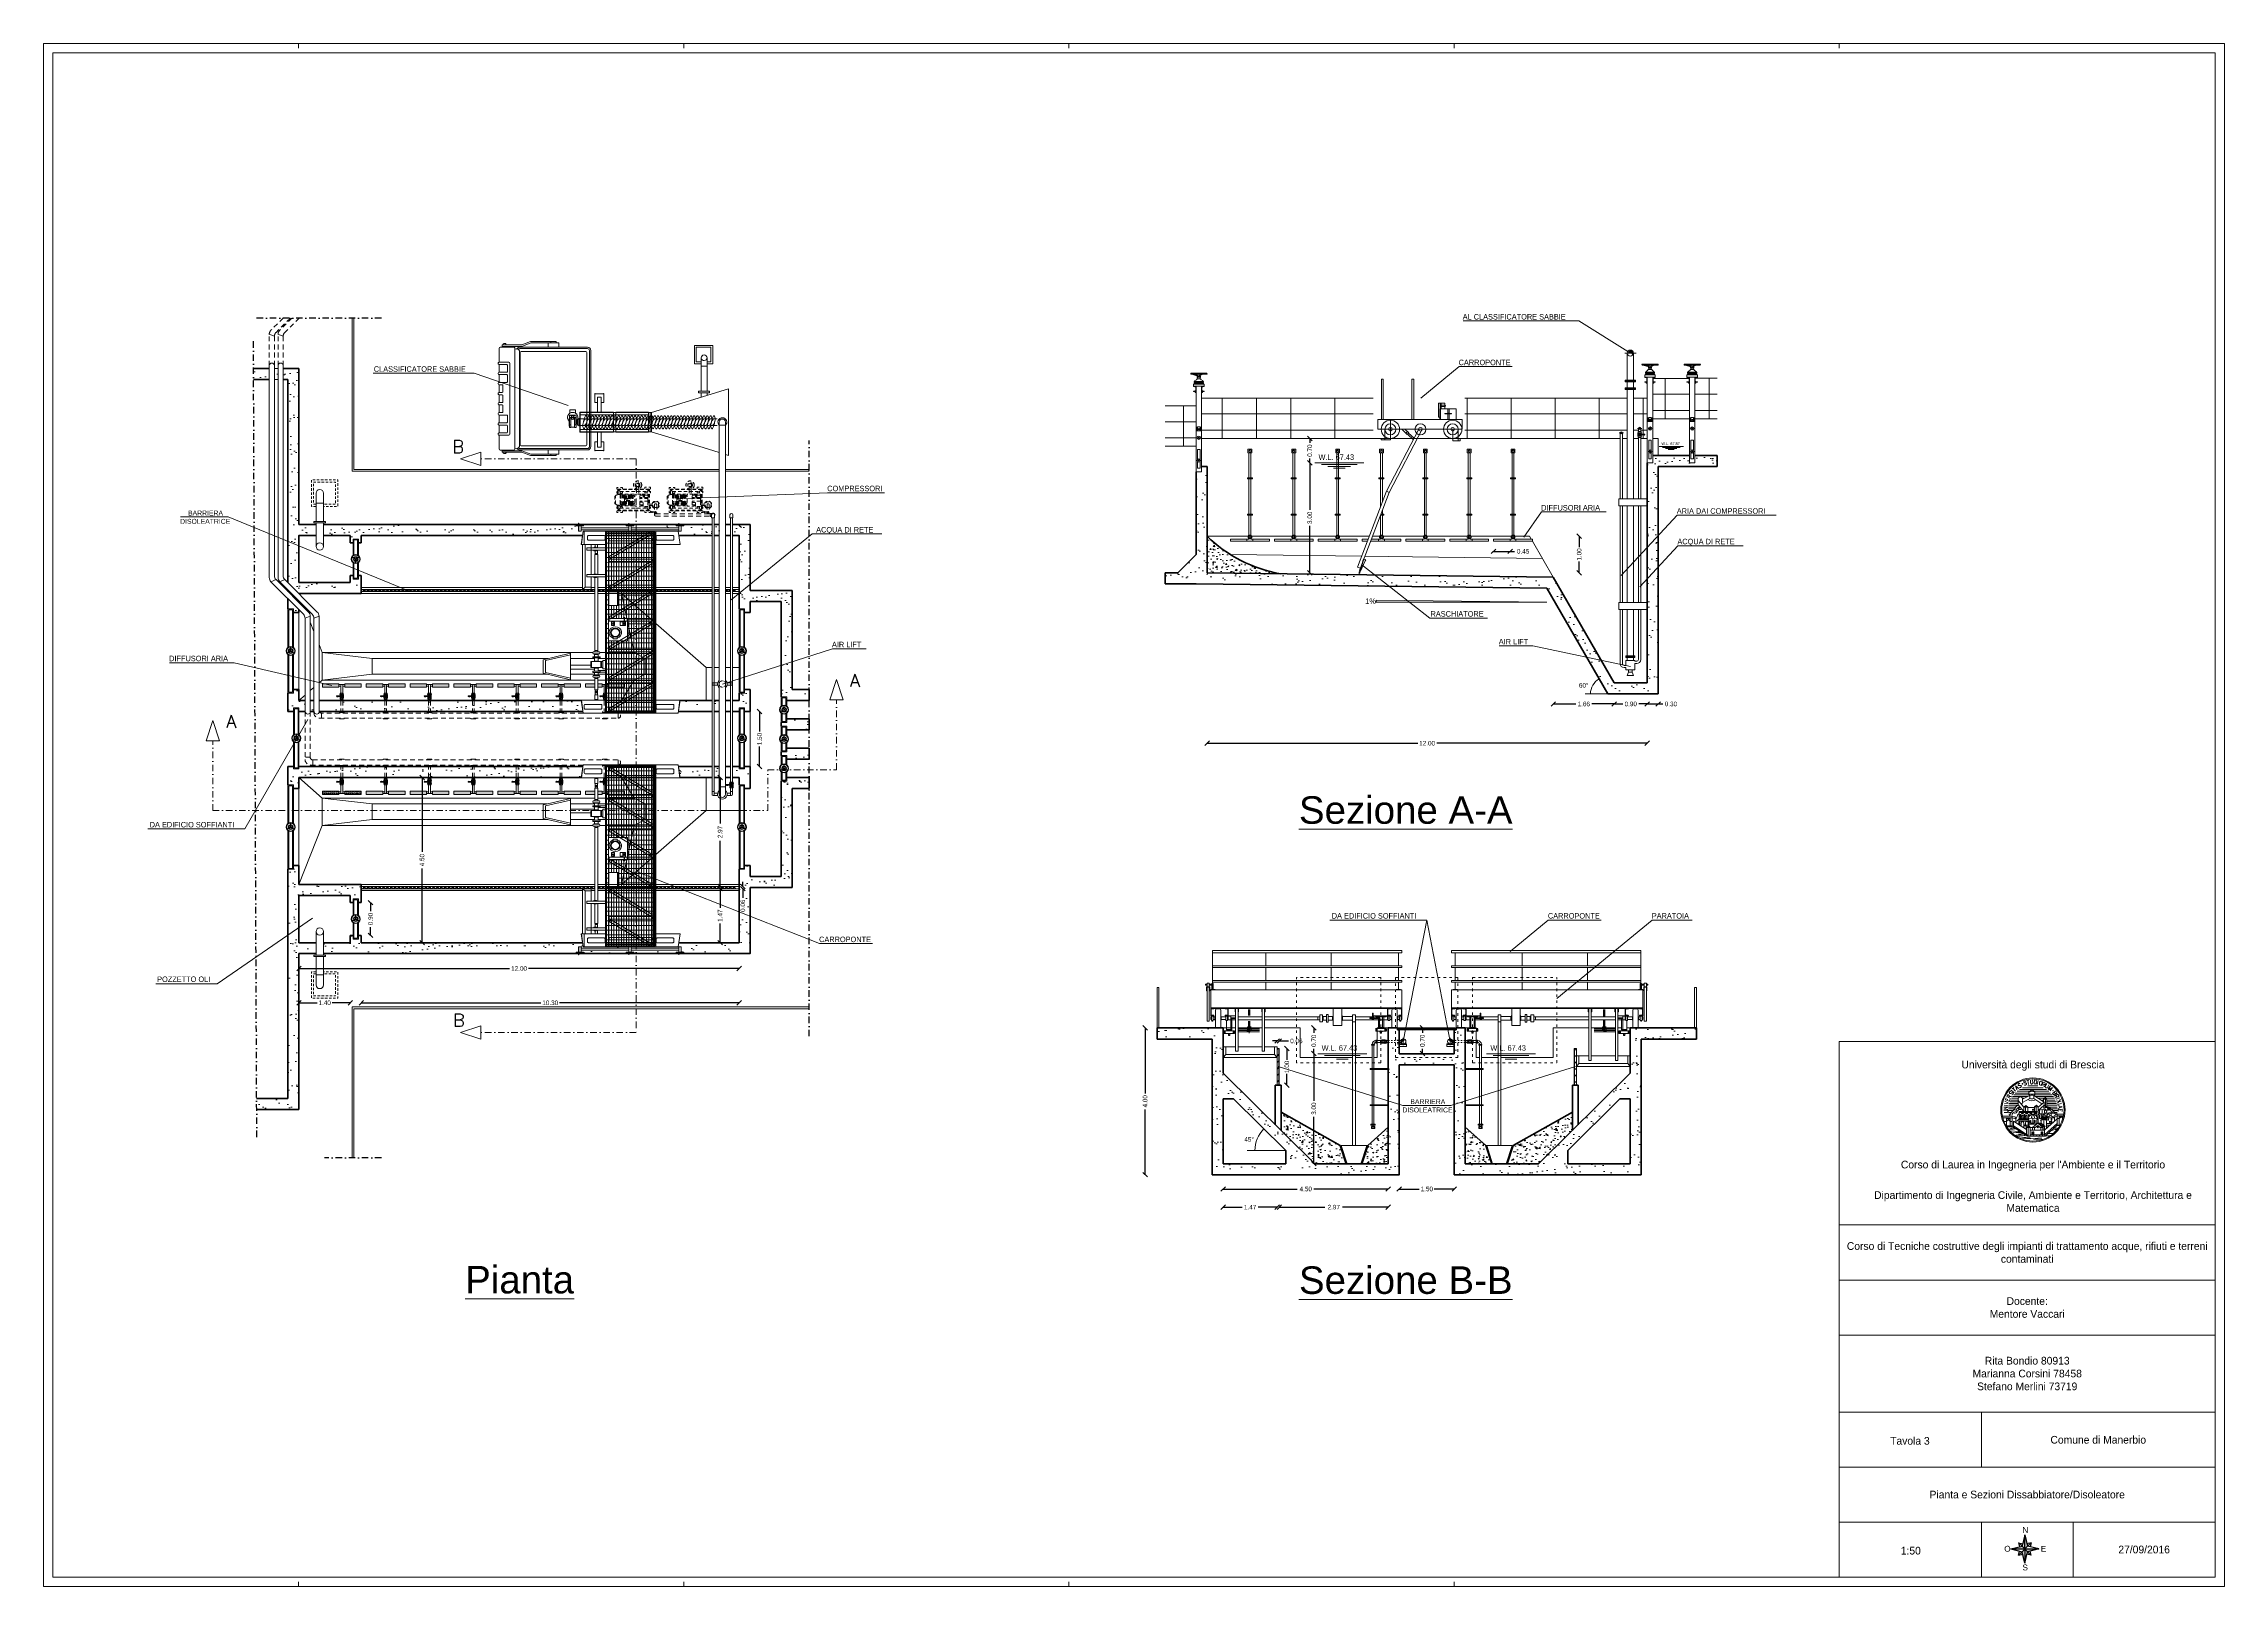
# Model space of a CAD drawing. Extents: x -2884 to -859, y 3232 to 5149.
# Drawn here: x -2048 to -859, y 4308 to 5149 of the extents above; entities that cross this region are included whole.
import ezdxf
from ezdxf.enums import TextEntityAlignment as Align

# ---------------------------------------------------------------- set-up
doc = ezdxf.new("R2010")
doc.units = 0
doc.header["$MEASUREMENT"] = 0
for name, pattern in [('DGN Style 2', [442.02713, 265.216278, -176.810852]), ('DGN Style 4', [707.685435, 353.621704, -176.810852, 0.442027, -176.810852]), ('DGN Style 5', [326.356891, 139.867239, -186.489652])]:
    doc.linetypes.add(name, pattern=pattern)
doc.layers.get('0').update_dxf_attribs({"linetype": 'CONTINUOUS', "lineweight": 15})
doc.layers.get('DEFPOINTS').update_dxf_attribs({"linetype": 'CONTINUOUS', "lineweight": 15})
for name, color, linetype, lineweight in [('Carroponte', 7, 'CONTINUOUS', 15), ('Cartiglio', 7, 'CONTINUOUS', 15), ('Compressori e classific', 231, 'CONTINUOUS', 15), ('Muratura', 7, 'CONTINUOUS', 15), ('Paratoie', 7, 'CONTINUOUS', 15), ('Quote e scritte', 252, 'CONTINUOUS', 15), ('Ringhiera in primo piano', 96, 'CONTINUOUS', 15), ('Ringhiera in secondo piano', 90, 'CONTINUOUS', 15), ('stampa pianta', 7, 'CONTINUOUS', 15), ('Tubazioni', 130, 'CONTINUOUS', 15), ('Tubazioni nascoste', 4, 'DGN Style 2', 15)]:
    doc.layers.add(name, color=color, linetype=linetype, lineweight=lineweight)
for name, color, linetype in [('Contorni', 30, 'CONTINUOUS'), ('Level 1', 7, 'CONTINUOUS'), ('Level 63', 7, 'CONTINUOUS')]:
    doc.layers.add(name, color=color, linetype=linetype)
doc.styles.add('ROMANC', font='romanc', dxfattribs={"width": 0.9, "height": 0.4})
doc.styles.add('Style-ENGINEERING', font='ENGINEERING.shx')
doc.dimstyles.new('SASA$0', dxfattribs={"dimtxt": 0.1, "dimasz": 0.1, "dimexe": 0.18, "dimexo": 0.0625, "dimgap": 0.1, "dimtad": 0, "dimzin": 0, "dimdsep": 46, "dimtxsty": 'Standard', "dimblk1": 'OBLIQUE', "dimblk2": 'OBLIQUE', "dimsah": 1, "dimcen": 0.09, "dimse1": 1, "dimse2": 1, "dimadec": 0, "dimazin": 0, "dimtfac": 1, "dimtdec": 4, "dimtofl": 0, "dimtmove": 0, "dimatfit": 3, "dimldrblk": 'OBLIQUE', "dimfxl": 1, "dimtolj": 1, "dimtzin": 0, "dimarcsym": 0})
pattern_1 = [(37.5, (37611.4005, -59850.958), (-0.3149668, 9.63411885), [0, -7.6, 0, -8.5, 0, -8.125]), (7.5, (37611.4, -59850.958), (8.8488835, 14.1107303), [0, -4.1, 0, -6.85, 0, -2.625]), (327.5, (37605.2505, -59850.958), (15.5707093, 0.0282953), [0, -2.5, 0, -9, 0, -11.75]), (317.5, (37605.25, -59850.958), (15.030633, 4.3883778), [0, -1.25, 0, -5.9, 0, -6.75])]

# ---------------------------------------------------------------- blocks, each defined once
blk = doc.blocks.new('O1_1')
at = {"layer": 'Level 1', "linetype": 'Continuous', "lineweight": 0, "extrusion": (0, 0, -1)}
blk.add_hatch(color=7, dxfattribs=at).paths.add_polyline_path([(0, -5, 1), (0, 0, -1), (0, 5, -1)])
at = {"layer": 'Level 1', "color": 7, "linetype": 'Continuous', "lineweight": 0}
blk.add_arc((0, 0), 5, 90, 270, dxfattribs=at)
blk = doc.blocks.new('_OBLIQUE')
at = {"color": 0, "linetype": 'ByBlock'}
blk.add_line((-0.5, -0.5), (0.5, 0.5), dxfattribs=at)
blk = doc.blocks.new('*D45')
at = {"layer": 'DEFPOINTS', "color": 0, "linetype": 'Continuous', "transparency": 16777216}
for p in [(-1370.1, 4920.5), (-1370.1, 4860.5), (-1357.4, 4860.5)]:
    blk.add_point(p, dxfattribs=at)
at = {"layer": 'Quote e scritte', "color": 0, "linetype": 'Continuous', "lineweight": -2, "transparency": 16777216}
for p, q in [((-1357.4, 4920.5), (-1357.4, 4894.8)), ((-1357.4, 4860.5), (-1357.4, 4886.1))]:
    blk.add_line(p, q, dxfattribs=at)
at = {"layer": 'Quote e scritte', "color": 0, "linetype": 'Continuous', "lineweight": -2, "transparency": 16777216, "xscale": 2.5, "yscale": 2.5, "zscale": 2.5}
for p, rotation in [((-1357.4, 4920.5), 90), ((-1357.4, 4860.5), 270)]:
    blk.add_blockref('_OBLIQUE', p, dxfattribs=dict(at, rotation=rotation))
at = {"layer": 'Quote e scritte', "color": 0, "linetype": 'Continuous', "transparency": 16777216, "insert": (-1357.4, 4890.5), "char_height": 2.5, "attachment_point": 5, "rotation": 90}
blk.add_mtext('\\A1;3.00', dxfattribs=at)
blk = doc.blocks.new('*D46')
at = {"layer": 'DEFPOINTS', "color": 0, "linetype": 'Continuous', "transparency": 16777216}
for p in [(-1413.4, 4880.5), (-1413.4, 4860.5), (-1210.5, 4860.5)]:
    blk.add_point(p, dxfattribs=at)
at = {"layer": 'Quote e scritte', "color": 0, "linetype": 'Continuous', "lineweight": -2, "transparency": 16777216}
for p, q in [((-1210.5, 4880.5), (-1210.5, 4874.4)), ((-1210.5, 4860.5), (-1210.5, 4866.6))]:
    blk.add_line(p, q, dxfattribs=at)
at = {"layer": 'Quote e scritte', "color": 0, "linetype": 'Continuous', "lineweight": -2, "transparency": 16777216, "xscale": 2.5, "yscale": 2.5, "zscale": 2.5}
for p, rotation in [((-1210.5, 4880.5), 90), ((-1210.5, 4860.5), 270)]:
    blk.add_blockref('_OBLIQUE', p, dxfattribs=dict(at, rotation=rotation))
at = {"layer": 'Quote e scritte', "color": 0, "linetype": 'Continuous', "transparency": 16777216, "insert": (-1210.5, 4870.5), "char_height": 2.5, "attachment_point": 5, "rotation": 90}
blk.add_mtext('\\A1;1.00', dxfattribs=at)
blk = doc.blocks.new('*D47')
at = {"layer": 'DEFPOINTS', "color": 0, "linetype": 'Continuous', "transparency": 16777216}
for p in [(-1377.8, 4933.7), (-1357.4, 4933.7), (-1377.8, 4920.5)]:
    blk.add_point(p, dxfattribs=at)
at = {"layer": 'Quote e scritte', "color": 0, "linetype": 'Continuous', "lineweight": -2, "transparency": 16777216}
for p, q in [((-1357.4, 4933.7), (-1357.4, 4931.4)), ((-1357.4, 4920.5), (-1357.4, 4922.8))]:
    blk.add_line(p, q, dxfattribs=at)
at = {"layer": 'Quote e scritte', "color": 0, "linetype": 'Continuous', "lineweight": -2, "transparency": 16777216, "xscale": 2.5, "yscale": 2.5, "zscale": 2.5}
for p, rotation in [((-1357.4, 4933.7), 90), ((-1357.4, 4920.5), 270)]:
    blk.add_blockref('_OBLIQUE', p, dxfattribs=dict(at, rotation=rotation))
at = {"layer": 'Quote e scritte', "color": 0, "linetype": 'Continuous', "transparency": 16777216, "insert": (-1357.4, 4927.1), "char_height": 2.5, "attachment_point": 5, "rotation": 90}
blk.add_mtext('\\A1;0.70', dxfattribs=at)
blk = doc.blocks.new('*D48')
at = {"layer": 'DEFPOINTS', "color": 0, "linetype": 'Continuous', "transparency": 16777216}
for p in [(-1191.4, 4794.5), (-1173.4, 4794.5), (-1191.4, 4789)]:
    blk.add_point(p, dxfattribs=at)
at = {"layer": 'Quote e scritte', "color": 0, "linetype": 'Continuous', "lineweight": -2, "transparency": 16777216}
for p, q in [((-1191.4, 4789), (-1186.7, 4789)), ((-1173.4, 4789), (-1178, 4789))]:
    blk.add_line(p, q, dxfattribs=at)
at = {"layer": 'Quote e scritte', "color": 0, "linetype": 'Continuous', "lineweight": -2, "transparency": 16777216, "xscale": 2.5, "yscale": 2.5, "zscale": 2.5, "rotation": 180}
blk.add_blockref('_OBLIQUE', (-1191.4, 4789), dxfattribs=at)
at = {"layer": 'Quote e scritte', "color": 0, "linetype": 'Continuous', "lineweight": -2, "transparency": 16777216, "xscale": 2.5, "yscale": 2.5, "zscale": 2.5}
blk.add_blockref('_OBLIQUE', (-1173.4, 4789), dxfattribs=at)
at = {"layer": 'Quote e scritte', "color": 0, "linetype": 'Continuous', "transparency": 16777216, "insert": (-1182.4, 4789), "char_height": 2.5, "attachment_point": 5}
blk.add_mtext('\\A1;0.90', dxfattribs=at)
blk = doc.blocks.new('*D49')
at = {"layer": 'DEFPOINTS', "color": 0, "linetype": 'Continuous', "transparency": 16777216}
for p in [(-1224.6, 4858.1), (-1191.4, 4794.5), (-1224.6, 4789)]:
    blk.add_point(p, dxfattribs=at)
at = {"layer": 'Quote e scritte', "color": 0, "linetype": 'Continuous', "lineweight": -2, "transparency": 16777216}
for p, q in [((-1224.6, 4789), (-1212.3, 4789)), ((-1191.4, 4789), (-1203.7, 4789))]:
    blk.add_line(p, q, dxfattribs=at)
at = {"layer": 'Quote e scritte', "color": 0, "linetype": 'Continuous', "lineweight": -2, "transparency": 16777216, "xscale": 2.5, "yscale": 2.5, "zscale": 2.5, "rotation": 180}
blk.add_blockref('_OBLIQUE', (-1224.6, 4789), dxfattribs=at)
at = {"layer": 'Quote e scritte', "color": 0, "linetype": 'Continuous', "lineweight": -2, "transparency": 16777216, "xscale": 2.5, "yscale": 2.5, "zscale": 2.5}
blk.add_blockref('_OBLIQUE', (-1191.4, 4789), dxfattribs=at)
at = {"layer": 'Quote e scritte', "color": 0, "linetype": 'Continuous', "transparency": 16777216, "insert": (-1208, 4789), "char_height": 2.5, "attachment_point": 5}
blk.add_mtext('\\A1;1.66', dxfattribs=at)
blk = doc.blocks.new('*D50')
at = {"layer": 'DEFPOINTS', "color": 0, "linetype": 'Continuous', "transparency": 16777216}
for p in [(-1413.4, 4860.5), (-1173.4, 4800.5), (-1413.4, 4767.6)]:
    blk.add_point(p, dxfattribs=at)
at = {"layer": 'Quote e scritte', "color": 0, "linetype": 'Continuous', "lineweight": -2, "transparency": 16777216}
for p, q in [((-1413.4, 4767.6), (-1298.5, 4767.6)), ((-1173.4, 4767.6), (-1288.2, 4767.6))]:
    blk.add_line(p, q, dxfattribs=at)
at = {"layer": 'Quote e scritte', "color": 0, "linetype": 'Continuous', "lineweight": -2, "transparency": 16777216, "xscale": 2.5, "yscale": 2.5, "zscale": 2.5, "rotation": 180}
blk.add_blockref('_OBLIQUE', (-1413.4, 4767.6), dxfattribs=at)
at = {"layer": 'Quote e scritte', "color": 0, "linetype": 'Continuous', "lineweight": -2, "transparency": 16777216, "xscale": 2.5, "yscale": 2.5, "zscale": 2.5}
blk.add_blockref('_OBLIQUE', (-1173.4, 4767.6), dxfattribs=at)
at = {"layer": 'Quote e scritte', "color": 0, "linetype": 'Continuous', "transparency": 16777216, "insert": (-1293.4, 4767.6), "char_height": 2.5, "attachment_point": 5}
blk.add_mtext('\\A1;12.00', dxfattribs=at)
blk = doc.blocks.new('O1')
at = {"layer": 'Level 1', "linetype": 'Continuous', "lineweight": 0, "extrusion": (0, 0, -1)}
blk.add_hatch(color=7, dxfattribs=at).paths.add_polyline_path([(0, -5, 1), (0, 0, -1), (0, 5, -1)])
at = {"layer": 'Level 1', "color": 7, "linetype": 'Continuous', "lineweight": 0}
blk.add_arc((0, 0), 5, 90, 270, dxfattribs=at)
blk = doc.blocks.new('*D51')
at = {"layer": 'DEFPOINTS', "color": 0, "linetype": 'Continuous', "transparency": 16777216}
for p in [(-1274.2, 4598.4), (-1355.2, 4538.4), (-1271.6, 4538.4)]:
    blk.add_point(p, dxfattribs=at)
at = {"layer": 'Quote e scritte', "color": 0, "linetype": 'Continuous', "lineweight": -2, "transparency": 16777216}
for p, q in [((-1355.2, 4598.4), (-1355.2, 4572.7)), ((-1355.2, 4538.4), (-1355.2, 4564))]:
    blk.add_line(p, q, dxfattribs=at)
at = {"layer": 'Quote e scritte', "color": 0, "linetype": 'Continuous', "lineweight": -2, "transparency": 16777216, "xscale": 2.5, "yscale": 2.5, "zscale": 2.5}
for p, rotation in [((-1355.2, 4598.4), 90), ((-1355.2, 4538.4), 270)]:
    blk.add_blockref('_OBLIQUE', p, dxfattribs=dict(at, rotation=rotation))
at = {"layer": 'Quote e scritte', "color": 0, "linetype": 'Continuous', "transparency": 16777216, "insert": (-1355.2, 4568.4), "char_height": 2.5, "attachment_point": 5, "rotation": 90}
blk.add_mtext('\\A1;3.00', dxfattribs=at)
blk = doc.blocks.new('*D52')
at = {"layer": 'DEFPOINTS', "color": 0, "linetype": 'Continuous', "transparency": 16777216}
for p in [(-1355.2, 4612.4), (-1299.2, 4612.4), (-1300.9, 4598.4)]:
    blk.add_point(p, dxfattribs=at)
at = {"layer": 'Quote e scritte', "color": 0, "linetype": 'Continuous', "lineweight": -2, "transparency": 16777216}
for p, q in [((-1355.2, 4612.4), (-1355.2, 4609.7)), ((-1355.2, 4598.4), (-1355.2, 4601))]:
    blk.add_line(p, q, dxfattribs=at)
at = {"layer": 'Quote e scritte', "color": 0, "linetype": 'Continuous', "lineweight": -2, "transparency": 16777216, "xscale": 2.5, "yscale": 2.5, "zscale": 2.5}
for p, rotation in [((-1355.2, 4612.4), 90), ((-1355.2, 4598.4), 270)]:
    blk.add_blockref('_OBLIQUE', p, dxfattribs=dict(at, rotation=rotation))
at = {"layer": 'Quote e scritte', "color": 0, "linetype": 'Continuous', "transparency": 16777216, "insert": (-1355.2, 4605.4), "char_height": 2.5, "attachment_point": 5, "rotation": 90}
blk.add_mtext('\\A1;0.70', dxfattribs=at)
blk = doc.blocks.new('*D53')
at = {"layer": 'DEFPOINTS', "color": 0, "linetype": 'Continuous', "transparency": 16777216}
for p in [(-1374, 4601.2), (-1374, 4581.2), (-1369.9, 4581.2)]:
    blk.add_point(p, dxfattribs=at)
at = {"layer": 'Quote e scritte', "color": 0, "linetype": 'Continuous', "lineweight": -2, "transparency": 16777216}
for p, q in [((-1369.9, 4601.2), (-1369.9, 4595.1)), ((-1369.9, 4581.2), (-1369.9, 4587.3))]:
    blk.add_line(p, q, dxfattribs=at)
at = {"layer": 'Quote e scritte', "color": 0, "linetype": 'Continuous', "lineweight": -2, "transparency": 16777216, "xscale": 2.5, "yscale": 2.5, "zscale": 2.5}
for p, rotation in [((-1369.9, 4601.2), 90), ((-1369.9, 4581.2), 270)]:
    blk.add_blockref('_OBLIQUE', p, dxfattribs=dict(at, rotation=rotation))
at = {"layer": 'Quote e scritte', "color": 0, "linetype": 'Continuous', "transparency": 16777216, "insert": (-1369.9, 4591.2), "char_height": 2.5, "attachment_point": 5, "rotation": 90}
blk.add_mtext('\\A1;1.00', dxfattribs=at)
blk = doc.blocks.new('*D54')
at = {"layer": 'DEFPOINTS', "color": 0, "linetype": 'Continuous', "transparency": 16777216}
for p in [(-1404.6, 4612.4), (-1314.6, 4612.4), (-1314.6, 4524.6)]:
    blk.add_point(p, dxfattribs=at)
at = {"layer": 'Quote e scritte', "color": 0, "linetype": 'Continuous', "lineweight": -2, "transparency": 16777216}
for p, q in [((-1404.6, 4524.6), (-1364.2, 4524.6)), ((-1314.6, 4524.6), (-1355.1, 4524.6))]:
    blk.add_line(p, q, dxfattribs=at)
at = {"layer": 'Quote e scritte', "color": 0, "linetype": 'Continuous', "lineweight": -2, "transparency": 16777216, "xscale": 2.5, "yscale": 2.5, "zscale": 2.5, "rotation": 180}
blk.add_blockref('_OBLIQUE', (-1404.6, 4524.6), dxfattribs=at)
at = {"layer": 'Quote e scritte', "color": 0, "linetype": 'Continuous', "lineweight": -2, "transparency": 16777216, "xscale": 2.5, "yscale": 2.5, "zscale": 2.5}
blk.add_blockref('_OBLIQUE', (-1314.6, 4524.6), dxfattribs=at)
at = {"layer": 'Quote e scritte', "color": 0, "linetype": 'Continuous', "transparency": 16777216, "insert": (-1359.6, 4524.6), "char_height": 2.5, "attachment_point": 5}
blk.add_mtext('\\A1;4.50', dxfattribs=at)
blk = doc.blocks.new('*D55')
at = {"layer": 'DEFPOINTS', "color": 0, "linetype": 'Continuous', "transparency": 16777216}
for p in [(-1374, 4601.2), (-1314.6, 4598.4), (-1314.6, 4514.7)]:
    blk.add_point(p, dxfattribs=at)
at = {"layer": 'Quote e scritte', "color": 0, "linetype": 'Continuous', "lineweight": -2, "transparency": 16777216}
for p, q in [((-1374, 4514.7), (-1349.1, 4514.7)), ((-1314.6, 4514.7), (-1339.6, 4514.7))]:
    blk.add_line(p, q, dxfattribs=at)
at = {"layer": 'Quote e scritte', "color": 0, "linetype": 'Continuous', "lineweight": -2, "transparency": 16777216, "xscale": 2.5, "yscale": 2.5, "zscale": 2.5, "rotation": 180}
blk.add_blockref('_OBLIQUE', (-1374, 4514.7), dxfattribs=at)
at = {"layer": 'Quote e scritte', "color": 0, "linetype": 'Continuous', "lineweight": -2, "transparency": 16777216, "xscale": 2.5, "yscale": 2.5, "zscale": 2.5}
blk.add_blockref('_OBLIQUE', (-1314.6, 4514.7), dxfattribs=at)
at = {"layer": 'Quote e scritte', "color": 0, "linetype": 'Continuous', "transparency": 16777216, "insert": (-1344.3, 4514.7), "char_height": 2.5, "attachment_point": 5}
blk.add_mtext('\\A1;2.97', dxfattribs=at)
blk = doc.blocks.new('*D56')
at = {"layer": 'DEFPOINTS', "color": 0, "linetype": 'Continuous', "transparency": 16777216}
for p in [(-1404.6, 4598.4), (-1375.2, 4601.2), (-1404.6, 4514.7)]:
    blk.add_point(p, dxfattribs=at)
at = {"layer": 'Quote e scritte', "color": 0, "linetype": 'Continuous', "lineweight": -2, "transparency": 16777216}
for p, q in [((-1404.6, 4514.7), (-1394.3, 4514.7)), ((-1375.2, 4514.7), (-1385.6, 4514.7))]:
    blk.add_line(p, q, dxfattribs=at)
at = {"layer": 'Quote e scritte', "color": 0, "linetype": 'Continuous', "lineweight": -2, "transparency": 16777216, "xscale": 2.5, "yscale": 2.5, "zscale": 2.5, "rotation": 180}
blk.add_blockref('_OBLIQUE', (-1404.6, 4514.7), dxfattribs=at)
at = {"layer": 'Quote e scritte', "color": 0, "linetype": 'Continuous', "lineweight": -2, "transparency": 16777216, "xscale": 2.5, "yscale": 2.5, "zscale": 2.5}
blk.add_blockref('_OBLIQUE', (-1375.2, 4514.7), dxfattribs=at)
at = {"layer": 'Quote e scritte', "color": 0, "linetype": 'Continuous', "transparency": 16777216, "insert": (-1389.9, 4514.7), "char_height": 2.5, "attachment_point": 5}
blk.add_mtext('\\A1;1.47', dxfattribs=at)
blk = doc.blocks.new('*D57')
at = {"layer": 'DEFPOINTS', "color": 0, "linetype": 'Continuous', "transparency": 16777216}
for p in [(-1374, 4605.3), (-1375.2, 4601.2), (-1374, 4601.2)]:
    blk.add_point(p, dxfattribs=at)
at = {"layer": 'Quote e scritte', "color": 0, "linetype": 'Continuous', "lineweight": -2, "transparency": 16777216}
for p, q in [((-1375.2, 4605.3), (-1377.7, 4605.3)), ((-1374, 4605.3), (-1369, 4605.3))]:
    blk.add_line(p, q, dxfattribs=at)
at = {"layer": 'Quote e scritte', "color": 0, "linetype": 'Continuous', "lineweight": -2, "transparency": 16777216, "xscale": 2.5, "yscale": 2.5, "zscale": 2.5}
blk.add_blockref('_OBLIQUE', (-1375.2, 4605.3), dxfattribs=at)
at = {"layer": 'Quote e scritte', "color": 0, "linetype": 'Continuous', "lineweight": -2, "transparency": 16777216, "xscale": 2.5, "yscale": 2.5, "zscale": 2.5, "rotation": 180}
blk.add_blockref('_OBLIQUE', (-1374, 4605.3), dxfattribs=at)
at = {"layer": 'Quote e scritte', "color": 0, "linetype": 'Continuous', "transparency": 16777216, "insert": (-1364.7, 4605.3), "char_height": 2.5, "attachment_point": 5}
blk.add_mtext('\\A1;0.06', dxfattribs=at)
blk = doc.blocks.new('*D58')
at = {"layer": 'DEFPOINTS', "color": 0, "linetype": 'Continuous', "transparency": 16777216}
for p in [(-1309.6, 4612.4), (-1308.6, 4598.4), (-1296, 4598.4)]:
    blk.add_point(p, dxfattribs=at)
at = {"layer": 'Quote e scritte', "color": 0, "linetype": 'Continuous', "lineweight": -2, "transparency": 16777216}
for p, q in [((-1296, 4612.4), (-1296, 4609.7)), ((-1296, 4598.4), (-1296, 4601))]:
    blk.add_line(p, q, dxfattribs=at)
at = {"layer": 'Quote e scritte', "color": 0, "linetype": 'Continuous', "lineweight": -2, "transparency": 16777216, "xscale": 2.5, "yscale": 2.5, "zscale": 2.5}
for p, rotation in [((-1296, 4612.4), 90), ((-1296, 4598.4), 270)]:
    blk.add_blockref('_OBLIQUE', p, dxfattribs=dict(at, rotation=rotation))
at = {"layer": 'Quote e scritte', "color": 0, "linetype": 'Continuous', "transparency": 16777216, "insert": (-1296, 4605.4), "char_height": 2.5, "attachment_point": 5, "rotation": 90}
blk.add_mtext('\\A1;0.70', dxfattribs=at)
blk = doc.blocks.new('*D59')
at = {"layer": 'DEFPOINTS', "color": 0, "linetype": 'Continuous', "transparency": 16777216}
for p in [(-1440.6, 4612.4), (-1447.2, 4532.4), (-1410.6, 4532.4)]:
    blk.add_point(p, dxfattribs=at)
at = {"layer": 'Quote e scritte', "color": 0, "linetype": 'Continuous', "lineweight": -2, "transparency": 16777216}
for p, q in [((-1447.2, 4612.4), (-1447.2, 4576.7)), ((-1447.2, 4532.4), (-1447.2, 4568))]:
    blk.add_line(p, q, dxfattribs=at)
at = {"layer": 'Quote e scritte', "color": 0, "linetype": 'Continuous', "lineweight": -2, "transparency": 16777216, "xscale": 2.5, "yscale": 2.5, "zscale": 2.5}
for p, rotation in [((-1447.2, 4612.4), 90), ((-1447.2, 4532.4), 270)]:
    blk.add_blockref('_OBLIQUE', p, dxfattribs=dict(at, rotation=rotation))
at = {"layer": 'Quote e scritte', "color": 0, "linetype": 'Continuous', "transparency": 16777216, "insert": (-1447.2, 4572.4), "char_height": 2.5, "attachment_point": 5, "rotation": 90}
blk.add_mtext('\\A1;4.00', dxfattribs=at)
blk = doc.blocks.new('*D60')
at = {"layer": 'DEFPOINTS', "color": 0, "linetype": 'Continuous', "transparency": 16777216}
for p in [(-1308.6, 4532.4), (-1278.6, 4532.4), (-1278.6, 4524.6)]:
    blk.add_point(p, dxfattribs=at)
at = {"layer": 'Quote e scritte', "color": 0, "linetype": 'Continuous', "lineweight": -2, "transparency": 16777216}
for p, q in [((-1308.6, 4524.6), (-1297.8, 4524.6)), ((-1278.6, 4524.6), (-1289.5, 4524.6))]:
    blk.add_line(p, q, dxfattribs=at)
at = {"layer": 'Quote e scritte', "color": 0, "linetype": 'Continuous', "lineweight": -2, "transparency": 16777216, "xscale": 2.5, "yscale": 2.5, "zscale": 2.5, "rotation": 180}
blk.add_blockref('_OBLIQUE', (-1308.6, 4524.6), dxfattribs=at)
at = {"layer": 'Quote e scritte', "color": 0, "linetype": 'Continuous', "lineweight": -2, "transparency": 16777216, "xscale": 2.5, "yscale": 2.5, "zscale": 2.5}
blk.add_blockref('_OBLIQUE', (-1278.6, 4524.6), dxfattribs=at)
at = {"layer": 'Quote e scritte', "color": 0, "linetype": 'Continuous', "transparency": 16777216, "insert": (-1293.6, 4524.6), "char_height": 2.5, "attachment_point": 5}
blk.add_mtext('\\A1;1.50', dxfattribs=at)
blk = doc.blocks.new('*U18')
at = {"layer": 'Level 63', "color": 7, "linetype": 'Continuous', "lineweight": 0}
for p, q in [((-25, 24), (-25, -24)), ((-25, 24), (-24, 24)), ((-20, 20), (-20, -12)), ((-25, -24), (25, -24)), ((-13, -19), (21, -19)), ((25, -22), (25, -24))]:
    blk.add_line(p, q, dxfattribs=at)
at = {"layer": 'Level 63', "color": 7, "linetype": 'Continuous', "lineweight": 0, "extrusion": (0, 0, -1)}
for centre in [(-24, 20), (21, -22)]:
    blk.add_ellipse(centre, major_axis=(3.5, 0), ratio=0.95, start_param=-1.570796, end_param=0, dxfattribs=at)
at = {"layer": 'Level 63', "color": 7, "linetype": 'Continuous', "lineweight": 0}
blk.add_ellipse((-13, -12), major_axis=(-7, 0), ratio=0.95, start_param=0, end_param=1.570796, dxfattribs=at)
blk = doc.blocks.new('L50')
at = {"layer": 'Level 63', "color": 7, "linetype": 'Continuous', "lineweight": 0}
blk.add_blockref('*U18', (25, 24), dxfattribs=at)
blk = doc.blocks.new('*U20')
at = {"layer": 'Level 63', "color": 7, "linetype": 'Continuous', "lineweight": 0}
for p, q in [((-25, 24), (-25, -24)), ((-25, 24), (-24, 24)), ((-20, 20), (-20, -12)), ((-25, -24), (25, -24)), ((-13, -19), (21, -19)), ((25, -22), (25, -24))]:
    blk.add_line(p, q, dxfattribs=at)
at = {"layer": 'Level 63', "color": 7, "linetype": 'Continuous', "lineweight": 0, "extrusion": (0, 0, -1)}
for centre in [(-24, 20), (21, -22)]:
    blk.add_ellipse(centre, major_axis=(3.5, 0), ratio=0.95, start_param=-1.570796, end_param=0, dxfattribs=at)
at = {"layer": 'Level 63', "color": 7, "linetype": 'Continuous', "lineweight": 0}
blk.add_ellipse((-13, -12), major_axis=(-7, 0), ratio=0.95, start_param=0, end_param=1.570796, dxfattribs=at)
blk = doc.blocks.new('L50_1')
at = {"layer": 'Level 63', "color": 7, "linetype": 'Continuous', "lineweight": 0}
blk.add_blockref('*U20', (25, 24), dxfattribs=at)
blk = doc.blocks.new('*U22')
at = {"layer": 'Level 63', "color": 7, "linetype": 'Continuous', "lineweight": 0}
for p, q in [((-25, 24), (-25, -24)), ((-25, 24), (-24, 24)), ((-20, 20), (-20, -12)), ((-25, -24), (25, -24)), ((-13, -19), (21, -19)), ((25, -22), (25, -24))]:
    blk.add_line(p, q, dxfattribs=at)
at = {"layer": 'Level 63', "color": 7, "linetype": 'Continuous', "lineweight": 0, "extrusion": (0, 0, -1)}
for centre in [(-24, 20), (21, -22)]:
    blk.add_ellipse(centre, major_axis=(3.5, 0), ratio=0.95, start_param=-1.570796, end_param=0, dxfattribs=at)
at = {"layer": 'Level 63', "color": 7, "linetype": 'Continuous', "lineweight": 0}
blk.add_ellipse((-13, -12), major_axis=(-7, 0), ratio=0.95, start_param=0, end_param=1.570796, dxfattribs=at)
blk = doc.blocks.new('L50_2')
at = {"layer": 'Level 63', "color": 7, "linetype": 'Continuous', "lineweight": 0}
blk.add_blockref('*U22', (25, 24), dxfattribs=at)
blk = doc.blocks.new('*D80')
at = {"layer": 'DEFPOINTS', "color": 0, "linetype": 'Continuous', "transparency": 16777216}
for p in [(-1678.9, 4688.3), (-1675.9, 4688.3), (-1679.3, 4658.9)]:
    blk.add_point(p, dxfattribs=at)
at = {"layer": 'Quote e scritte', "color": 0, "linetype": 'Continuous', "lineweight": -2, "transparency": 16777216}
for p, q in [((-1678.9, 4688.3), (-1678.9, 4677.9)), ((-1678.9, 4658.9), (-1678.9, 4669.3))]:
    blk.add_line(p, q, dxfattribs=at)
at = {"layer": 'Quote e scritte', "color": 0, "linetype": 'Continuous', "lineweight": -2, "transparency": 16777216, "xscale": 2.5, "yscale": 2.5, "zscale": 2.5}
for p, rotation in [((-1678.9, 4688.3), 90), ((-1678.9, 4658.9), 270)]:
    blk.add_blockref('_OBLIQUE', p, dxfattribs=dict(at, rotation=rotation))
at = {"layer": 'Quote e scritte', "color": 0, "linetype": 'Continuous', "transparency": 16777216, "insert": (-1678.9, 4673.6), "char_height": 2.5, "attachment_point": 5, "rotation": 90}
blk.add_mtext('\\A1;1.47', dxfattribs=at)
blk = doc.blocks.new('*D81')
at = {"layer": 'DEFPOINTS', "color": 0, "linetype": 'Continuous', "transparency": 16777216}
for p in [(-1874.5, 4680.7), (-1869.5, 4680.7), (-1874.5, 4662.9)]:
    blk.add_point(p, dxfattribs=at)
at = {"layer": 'Quote e scritte', "color": 0, "linetype": 'Continuous', "lineweight": -2, "transparency": 16777216}
for p, q in [((-1869.5, 4680.7), (-1869.5, 4676.1)), ((-1869.5, 4662.9), (-1869.5, 4667.4))]:
    blk.add_line(p, q, dxfattribs=at)
at = {"layer": 'Quote e scritte', "color": 0, "linetype": 'Continuous', "lineweight": -2, "transparency": 16777216, "xscale": 2.5, "yscale": 2.5, "zscale": 2.5}
for p, rotation in [((-1869.5, 4680.7), 90), ((-1869.5, 4662.9), 270)]:
    blk.add_blockref('_OBLIQUE', p, dxfattribs=dict(at, rotation=rotation))
at = {"layer": 'Quote e scritte', "color": 0, "linetype": 'Continuous', "transparency": 16777216, "insert": (-1869.5, 4671.8), "char_height": 2.5, "attachment_point": 5, "rotation": 90}
blk.add_mtext('\\A1;0.90', dxfattribs=at)
blk = doc.blocks.new('*D82')
at = {"layer": 'DEFPOINTS', "color": 0, "linetype": 'Continuous', "transparency": 16777216}
for p in [(-1667.7, 4748.9), (-1678.9, 4689.5), (-1666.9, 4689.5)]:
    blk.add_point(p, dxfattribs=at)
at = {"layer": 'Quote e scritte', "color": 0, "linetype": 'Continuous', "lineweight": -2, "transparency": 16777216}
for p, q in [((-1678.9, 4748.9), (-1678.9, 4723.9)), ((-1678.9, 4689.5), (-1678.9, 4714.4))]:
    blk.add_line(p, q, dxfattribs=at)
at = {"layer": 'Quote e scritte', "color": 0, "linetype": 'Continuous', "lineweight": -2, "transparency": 16777216, "xscale": 2.5, "yscale": 2.5, "zscale": 2.5}
for p, rotation in [((-1678.9, 4748.9), 90), ((-1678.9, 4689.5), 270)]:
    blk.add_blockref('_OBLIQUE', p, dxfattribs=dict(at, rotation=rotation))
at = {"layer": 'Quote e scritte', "color": 0, "linetype": 'Continuous', "transparency": 16777216, "insert": (-1678.9, 4719.2), "char_height": 2.5, "attachment_point": 5, "rotation": 90}
blk.add_mtext('\\A1;2.97', dxfattribs=at)
blk = doc.blocks.new('*D83')
at = {"layer": 'DEFPOINTS', "color": 0, "linetype": 'Continuous', "transparency": 16777216}
for p in [(-1668.5, 4689.5), (-1668.5, 4688.3), (-1666.5, 4688.3)]:
    blk.add_point(p, dxfattribs=at)
at = {"layer": 'Quote e scritte', "color": 0, "linetype": 'Continuous', "lineweight": -2, "transparency": 16777216}
for p, q in [((-1666.5, 4689.5), (-1666.5, 4692)), ((-1666.5, 4688.3), (-1666.5, 4683.3))]:
    blk.add_line(p, q, dxfattribs=at)
at = {"layer": 'Quote e scritte', "color": 0, "linetype": 'Continuous', "lineweight": -2, "transparency": 16777216, "xscale": 2.5, "yscale": 2.5, "zscale": 2.5}
for p, rotation in [((-1666.5, 4689.5), 270), ((-1666.5, 4688.3), 90)]:
    blk.add_blockref('_OBLIQUE', p, dxfattribs=dict(at, rotation=rotation))
at = {"layer": 'Quote e scritte', "color": 0, "linetype": 'Continuous', "transparency": 16777216, "insert": (-1666.5, 4679), "char_height": 2.5, "attachment_point": 5, "rotation": 90}
blk.add_mtext('\\A1;0.06', dxfattribs=at)
blk = doc.blocks.new('*D84')
at = {"layer": 'DEFPOINTS', "color": 0, "linetype": 'Continuous', "transparency": 16777216}
for p in [(-1908.5, 4690.5), (-1668.5, 4690.5), (-1668.5, 4644.8)]:
    blk.add_point(p, dxfattribs=at)
at = {"layer": 'Quote e scritte', "color": 0, "linetype": 'Continuous', "lineweight": -2, "transparency": 16777216}
for p, q in [((-1908.5, 4644.8), (-1793.7, 4644.8)), ((-1668.5, 4644.8), (-1783.4, 4644.8))]:
    blk.add_line(p, q, dxfattribs=at)
at = {"layer": 'Quote e scritte', "color": 0, "linetype": 'Continuous', "lineweight": -2, "transparency": 16777216, "xscale": 2.5, "yscale": 2.5, "zscale": 2.5, "rotation": 180}
blk.add_blockref('_OBLIQUE', (-1908.5, 4644.8), dxfattribs=at)
at = {"layer": 'Quote e scritte', "color": 0, "linetype": 'Continuous', "lineweight": -2, "transparency": 16777216, "xscale": 2.5, "yscale": 2.5, "zscale": 2.5}
blk.add_blockref('_OBLIQUE', (-1668.5, 4644.8), dxfattribs=at)
at = {"layer": 'Quote e scritte', "color": 0, "linetype": 'Continuous', "transparency": 16777216, "insert": (-1788.5, 4644.8), "char_height": 2.5, "attachment_point": 5}
blk.add_mtext('\\A1;12.00', dxfattribs=at)
blk = doc.blocks.new('*D85')
at = {"layer": 'DEFPOINTS', "color": 0, "linetype": 'Continuous', "transparency": 16777216}
for p in [(-1908.5, 4658.9), (-1880.5, 4658.9), (-1880.5, 4626.1)]:
    blk.add_point(p, dxfattribs=at)
at = {"layer": 'Quote e scritte', "color": 0, "linetype": 'Continuous', "lineweight": -2, "transparency": 16777216}
for p, q in [((-1908.5, 4626.1), (-1898.6, 4626.1)), ((-1880.5, 4626.1), (-1890.4, 4626.1))]:
    blk.add_line(p, q, dxfattribs=at)
at = {"layer": 'Quote e scritte', "color": 0, "linetype": 'Continuous', "lineweight": -2, "transparency": 16777216, "xscale": 2.5, "yscale": 2.5, "zscale": 2.5, "rotation": 180}
blk.add_blockref('_OBLIQUE', (-1908.5, 4626.1), dxfattribs=at)
at = {"layer": 'Quote e scritte', "color": 0, "linetype": 'Continuous', "lineweight": -2, "transparency": 16777216, "xscale": 2.5, "yscale": 2.5, "zscale": 2.5}
blk.add_blockref('_OBLIQUE', (-1880.5, 4626.1), dxfattribs=at)
at = {"layer": 'Quote e scritte', "color": 0, "linetype": 'Continuous', "transparency": 16777216, "insert": (-1894.5, 4626.1), "char_height": 2.5, "attachment_point": 5}
blk.add_mtext('\\A1;1.40', dxfattribs=at)
blk = doc.blocks.new('*D86')
at = {"layer": 'DEFPOINTS', "color": 0, "linetype": 'Continuous', "transparency": 16777216}
for p in [(-1874.5, 4658.9), (-1668.5, 4658.9), (-1668.5, 4626.1)]:
    blk.add_point(p, dxfattribs=at)
at = {"layer": 'Quote e scritte', "color": 0, "linetype": 'Continuous', "lineweight": -2, "transparency": 16777216}
for p, q in [((-1874.5, 4626.1), (-1776.7, 4626.1)), ((-1668.5, 4626.1), (-1766.4, 4626.1))]:
    blk.add_line(p, q, dxfattribs=at)
at = {"layer": 'Quote e scritte', "color": 0, "linetype": 'Continuous', "lineweight": -2, "transparency": 16777216, "xscale": 2.5, "yscale": 2.5, "zscale": 2.5, "rotation": 180}
blk.add_blockref('_OBLIQUE', (-1874.5, 4626.1), dxfattribs=at)
at = {"layer": 'Quote e scritte', "color": 0, "linetype": 'Continuous', "lineweight": -2, "transparency": 16777216, "xscale": 2.5, "yscale": 2.5, "zscale": 2.5}
blk.add_blockref('_OBLIQUE', (-1668.5, 4626.1), dxfattribs=at)
at = {"layer": 'Quote e scritte', "color": 0, "linetype": 'Continuous', "transparency": 16777216, "insert": (-1771.5, 4626.1), "char_height": 2.5, "attachment_point": 5}
blk.add_mtext('\\A1;10.30', dxfattribs=at)
blk = doc.blocks.new('*D87')
at = {"layer": 'DEFPOINTS', "color": 0, "linetype": 'Continuous', "transparency": 16777216}
for p in [(-1662.5, 4784.9), (-1662.5, 4754.9), (-1657.4, 4754.9)]:
    blk.add_point(p, dxfattribs=at)
at = {"layer": 'Quote e scritte', "color": 0, "linetype": 'Continuous', "lineweight": -2, "transparency": 16777216}
for p, q in [((-1657.4, 4784.9), (-1657.4, 4774)), ((-1657.4, 4754.9), (-1657.4, 4765.8))]:
    blk.add_line(p, q, dxfattribs=at)
at = {"layer": 'Quote e scritte', "color": 0, "linetype": 'Continuous', "lineweight": -2, "transparency": 16777216, "xscale": 2.5, "yscale": 2.5, "zscale": 2.5}
for p, rotation in [((-1657.4, 4784.9), 90), ((-1657.4, 4754.9), 270)]:
    blk.add_blockref('_OBLIQUE', p, dxfattribs=dict(at, rotation=rotation))
at = {"layer": 'Quote e scritte', "color": 0, "linetype": 'Continuous', "transparency": 16777216, "insert": (-1657.4, 4769.9), "char_height": 2.5, "attachment_point": 5, "rotation": 90}
blk.add_mtext('\\A1;1.50', dxfattribs=at)
blk = doc.blocks.new('*D88')
at = {"layer": 'DEFPOINTS', "color": 0, "linetype": 'Continuous', "transparency": 16777216}
for p in [(-1908.5, 4748.9), (-1908.5, 4658.9), (-1841.4, 4658.9)]:
    blk.add_point(p, dxfattribs=at)
at = {"layer": 'Quote e scritte', "color": 0, "linetype": 'Continuous', "lineweight": -2, "transparency": 16777216}
for p, q in [((-1841.4, 4748.9), (-1841.4, 4708.4)), ((-1841.4, 4658.9), (-1841.4, 4699.3))]:
    blk.add_line(p, q, dxfattribs=at)
at = {"layer": 'Quote e scritte', "color": 0, "linetype": 'Continuous', "lineweight": -2, "transparency": 16777216, "xscale": 2.5, "yscale": 2.5, "zscale": 2.5}
for p, rotation in [((-1841.4, 4748.9), 90), ((-1841.4, 4658.9), 270)]:
    blk.add_blockref('_OBLIQUE', p, dxfattribs=dict(at, rotation=rotation))
at = {"layer": 'Quote e scritte', "color": 0, "linetype": 'Continuous', "transparency": 16777216, "insert": (-1841.4, 4703.9), "char_height": 2.5, "attachment_point": 5, "rotation": 90}
blk.add_mtext('\\A1;4.50', dxfattribs=at)
blk = doc.blocks.new('*D99')
at = {"layer": 'DEFPOINTS', "color": 0, "linetype": 'Continuous', "transparency": 16777216}
for p in [(-1173.4, 4800.5), (-1167.4, 4794.5), (-1167.4, 4789)]:
    blk.add_point(p, dxfattribs=at)
at = {"layer": 'Quote e scritte', "color": 0, "linetype": 'Continuous', "lineweight": -2, "transparency": 16777216}
for p, q in [((-1173.4, 4789), (-1167.4, 4789)), ((-1167.4, 4789), (-1164.9, 4789))]:
    blk.add_line(p, q, dxfattribs=at)
at = {"layer": 'Quote e scritte', "color": 0, "linetype": 'Continuous', "lineweight": -2, "transparency": 16777216, "xscale": 2.5, "yscale": 2.5, "zscale": 2.5, "rotation": 180}
blk.add_blockref('_OBLIQUE', (-1173.4, 4789), dxfattribs=at)
at = {"layer": 'Quote e scritte', "color": 0, "linetype": 'Continuous', "lineweight": -2, "transparency": 16777216, "xscale": 2.5, "yscale": 2.5, "zscale": 2.5}
blk.add_blockref('_OBLIQUE', (-1167.4, 4789), dxfattribs=at)
at = {"layer": 'Quote e scritte', "color": 0, "linetype": 'Continuous', "transparency": 16777216, "insert": (-1160.5, 4789), "char_height": 2.5, "attachment_point": 5}
blk.add_mtext('\\A1;0.30', dxfattribs=at)
blk = doc.blocks.new('*D100')
at = {"layer": 'DEFPOINTS', "color": 0, "linetype": 'Continuous', "transparency": 16777216}
for p in [(-1257.2, 4877.7), (-1248.2, 4877.7), (-1248.2, 4872.2)]:
    blk.add_point(p, dxfattribs=at)
at = {"layer": 'Quote e scritte', "color": 0, "linetype": 'Continuous', "lineweight": -2, "transparency": 16777216}
for p, q in [((-1257.2, 4872.2), (-1248.2, 4872.2)), ((-1248.2, 4872.2), (-1245.7, 4872.2))]:
    blk.add_line(p, q, dxfattribs=at)
at = {"layer": 'Quote e scritte', "color": 0, "linetype": 'Continuous', "lineweight": -2, "transparency": 16777216, "xscale": 2.5, "yscale": 2.5, "zscale": 2.5, "rotation": 180}
blk.add_blockref('_OBLIQUE', (-1257.2, 4872.2), dxfattribs=at)
at = {"layer": 'Quote e scritte', "color": 0, "linetype": 'Continuous', "lineweight": -2, "transparency": 16777216, "xscale": 2.5, "yscale": 2.5, "zscale": 2.5}
blk.add_blockref('_OBLIQUE', (-1248.2, 4872.2), dxfattribs=at)
at = {"layer": 'Quote e scritte', "color": 0, "linetype": 'Continuous', "transparency": 16777216, "insert": (-1241.1, 4872.2), "char_height": 2.5, "attachment_point": 5}
blk.add_mtext('\\A1;0.45', dxfattribs=at)

msp = doc.modelspace()

# ---------------------------------------------------------------- hatches: boundary and pattern name
at = {"layer": 'Cartiglio', "lineweight": 5, "ltscale": 0.2}
h = msp.add_hatch(color=256, dxfattribs=at)
h.paths.add_polyline_path([(-970.96, 4331.803), (-969.04, 4329.883), (-968.708, 4331.259)])
h.paths.add_polyline_path([(-967.547, 4336.069), (-967.547, 4328.389), (-966.054, 4329.883)])
h.paths.add_polyline_path([(-966.054, 4329.883), (-964.677, 4329.55), (-964.134, 4331.803)])
h.paths.add_polyline_path([(-959.867, 4328.389), (-967.547, 4328.389), (-966.054, 4326.896)])
h.paths.add_polyline_path([(-964.134, 4324.976), (-966.054, 4326.896), (-966.386, 4325.52)])
h.paths.add_polyline_path([(-967.547, 4328.389), (-969.04, 4326.896), (-967.547, 4320.709)])
h.paths.add_polyline_path([(-970.417, 4327.228), (-970.96, 4324.976), (-969.04, 4326.896)])
h.paths.add_polyline_path([(-967.547, 4328.389), (-969.04, 4329.883), (-975.227, 4328.389)])
at = {"layer": 'Muratura', "linetype": 'Continuous'}
h = msp.add_hatch(dxfattribs=at)
h.set_pattern_fill('AR-SAND', color=256, scale=5)
h.set_pattern_definition(pattern_1)
h.paths.add_polyline_path([(-1924.711, 4971.871), (-1933.286, 4971.871), (-1933.261, 4965.871), (-1924.711, 4965.871)])
h.paths.add_polyline_path([(-1919.906, 4971.871), (-1921.911, 4971.871), (-1921.911, 4965.871), (-1919.906, 4965.871)])
h = msp.add_hatch(dxfattribs=at)
h.set_pattern_fill('AR-SAND', color=256, scale=5)
h.set_pattern_definition(pattern_1)
h.paths.add_polyline_path([(-1908.52, 4971.871), (-1917.106, 4971.871), (-1917.106, 4965.871), (-1914.52, 4965.871), (-1914.52, 4877.659), (-1908.52, 4875.204), (-1908.52, 4880.882), (-1899.189, 4880.882), (-1899.189, 4882.028), (-1899.189, 4886.882), (-1908.52, 4886.882)])
h = msp.add_hatch(dxfattribs=at)
h.set_pattern_fill('AR-SAND', color=256, scale=5)
h.set_pattern_definition([(37.5, (38156.726, -60664.235), (-0.3149668, 9.63411885), [0, -7.6, 0, -8.5, 0, -8.125]), (7.5, (38156.726, -60664.235), (8.8488835, 14.1107303), [0, -4.1, 0, -6.85, 0, -2.625]), (327.5, (38150.576, -60664.235), (15.5707093, 0.0282953), [0, -2.5, 0, -9, 0, -11.75]), (317.5, (38150.576, -60664.235), (15.030633, 4.3883778), [0, -1.25, 0, -5.9, 0, -6.75])])
h.paths.add_polyline_path([(-1413.383, 4918.468), (-1416.383, 4918.468), (-1416.383, 4915.468), (-1419.383, 4915.468), (-1419.383, 4870.468), (-1429.383, 4860.468), (-1436.313, 4860.468), (-1436.313, 4854.54), (-1419.383, 4854.54), (-1373.383, 4853.951), (-1373.383, 4859.956), (-1413.383, 4860.468)])
h.paths.add_polyline_path([(-1296.687, 4858.974), (-1373.383, 4859.956), (-1373.383, 4853.951), (-1288.887, 4852.87)])
h.paths.add_polyline_path([(-1224.628, 4858.051), (-1296.687, 4858.974), (-1288.887, 4852.87), (-1228.117, 4852.093), (-1205.602, 4813.096), (-1197.498, 4811.059)])
h.paths.add_polyline_path([(-1197.498, 4811.059), (-1205.602, 4813.096), (-1194.847, 4794.468), (-1167.383, 4794.468), (-1167.383, 4860.468), (-1167.383, 4863.751), (-1173.383, 4857.283), (-1173.383, 4800.468), (-1191.383, 4800.468)])
h.paths.add_polyline_path([(-1167.383, 4918.468), (-1135.228, 4918.468), (-1135.228, 4924.468), (-1147.383, 4924.468), (-1147.383, 4920.468), (-1150.383, 4920.468), (-1150.383, 4920.823), (-1150.383, 4923.601), (-1150.383, 4924.468), (-1170.383, 4924.468), (-1170.383, 4920.468), (-1173.383, 4920.468), (-1173.383, 4874.294), (-1167.383, 4880.762)])
h.paths.add_polyline_path([(-1167.383, 4880.762), (-1173.383, 4874.294), (-1173.383, 4860.468), (-1173.383, 4857.283), (-1167.383, 4863.751)])
h = msp.add_hatch(dxfattribs=at)
h.set_pattern_fill('AR-SAND', color=256, scale=5)
h.set_pattern_definition(pattern_1)
h.paths.add_polyline_path([(-1756.036, 4886.075), (-1757.4, 4886.075), (-1757.4, 4886.231), (-1756.036, 4886.231), (-1756.036, 4886.882), (-1895.157, 4886.882), (-1895.157, 4882.028), (-1895.157, 4880.882), (-1880.52, 4880.882), (-1880.52, 4876.904), (-1879.02, 4876.904), (-1879.02, 4877.404), (-1879.02, 4878.904), (-1876.02, 4878.904), (-1876.02, 4877.404), (-1876.02, 4876.904), (-1874.52, 4876.904), (-1874.52, 4880.882), (-1753.991, 4880.882), (-1753.644, 4883.146), (-1728.751, 4883.146), (-1728.751, 4883.898), (-1754.671, 4883.898), (-1754.671, 4883.224), (-1756.036, 4883.224)])
h = msp.add_hatch(dxfattribs=at)
h.set_pattern_fill('AR-SAND', color=256, scale=5)
h.set_pattern_definition(pattern_1)
h.paths.add_polyline_path([(-1662.52, 4886.882), (-1672.113, 4886.882), (-1672.113, 4880.882), (-1668.52, 4880.882), (-1668.52, 4850.34), (-1662.52, 4856.544)])
h.paths.add_polyline_path([(-1673.313, 4886.882), (-1675.944, 4886.882), (-1675.944, 4880.882), (-1673.313, 4880.882)])
h.paths.add_polyline_path([(-1679.344, 4886.882), (-1682.113, 4886.882), (-1682.113, 4880.882), (-1679.344, 4880.882)])
h.paths.add_polyline_path([(-1683.313, 4886.882), (-1701.329, 4886.882), (-1701.329, 4886.231), (-1698.737, 4886.231), (-1698.737, 4886.075), (-1700.101, 4886.075), (-1700.101, 4883.224), (-1701.465, 4883.224), (-1701.465, 4883.898), (-1724.675, 4883.898), (-1724.675, 4883.146), (-1701.693, 4883.146), (-1701.347, 4880.882), (-1683.313, 4880.882)])
edge = h.paths.add_edge_path(flags=16)
edge.add_ellipse((-1700.197, 4886.27), major_axis=(-0.0955, 0), ratio=0.95, start_angle=180, end_angle=270)
edge.add_line((-1700.197, 4886.361), (-1700.141, 4886.361))
h.paths.add_polyline_path([(-1701.465, 4886.075), (-1702.83, 4886.075), (-1702.83, 4886.231), (-1701.465, 4886.231), (-1701.465, 4886.882), (-1724.675, 4886.882), (-1724.675, 4884.961), (-1701.465, 4884.961)], flags=17)
edge = h.paths.add_edge_path()
edge.add_line((-1724.675, 4886.882), (-1728.614, 4886.882))
edge.add_line((-1728.614, 4886.882), (-1728.614, 4886.537))
edge.add_ellipse((-1728.423, 4886.542), major_axis=(-0.191, 0), ratio=0.95, start_angle=1.445443, end_angle=90)
edge.add_line((-1728.423, 4886.361), (-1728.474, 4886.361))
edge.add_ellipse((-1728.423, 4886.542), major_axis=(-0.191, 0), ratio=0.95, start_angle=1.445443, end_angle=90, ccw=False)
edge.add_line((-1728.614, 4886.448), (-1728.614, 4886.231))
edge.add_line((-1728.614, 4886.231), (-1726.022, 4886.231))
edge.add_line((-1726.022, 4886.231), (-1726.022, 4886.075))
edge.add_line((-1726.022, 4886.075), (-1727.386, 4886.075))
edge.add_line((-1727.386, 4886.075), (-1727.386, 4884.961))
edge.add_line((-1727.386, 4884.961), (-1724.675, 4884.961))
edge.add_line((-1724.675, 4884.961), (-1724.675, 4886.882))
edge = h.paths.add_edge_path()
edge.add_line((-1730.115, 4886.231), (-1728.751, 4886.231))
edge.add_line((-1728.751, 4886.231), (-1728.751, 4886.882))
edge.add_line((-1728.751, 4886.882), (-1755.899, 4886.882))
edge.add_line((-1755.899, 4886.882), (-1755.899, 4886.537))
edge.add_ellipse((-1755.708, 4886.542), major_axis=(-0.191, 0), ratio=0.95, start_angle=1.445443, end_angle=90)
edge.add_line((-1755.708, 4886.361), (-1755.759, 4886.361))
edge.add_ellipse((-1755.708, 4886.542), major_axis=(-0.191, 0), ratio=0.95, start_angle=1.445443, end_angle=90, ccw=False)
edge.add_line((-1755.899, 4886.448), (-1755.899, 4886.231))
edge.add_line((-1755.899, 4886.231), (-1753.307, 4886.231))
edge.add_line((-1753.307, 4886.231), (-1753.307, 4886.075))
edge.add_line((-1753.307, 4886.075), (-1754.671, 4886.075))
edge.add_line((-1754.671, 4886.075), (-1754.671, 4884.961))
edge.add_line((-1754.671, 4884.961), (-1728.751, 4884.961))
edge.add_line((-1728.751, 4884.961), (-1728.751, 4886.075))
edge.add_line((-1728.751, 4886.075), (-1730.115, 4886.075))
edge.add_line((-1730.115, 4886.075), (-1730.115, 4886.231))
h = msp.add_hatch(dxfattribs=at)
h.set_pattern_fill('AR-SAND', color=256, scale=5)
h.set_pattern_definition(pattern_1)
h.paths.add_polyline_path([(-1874.52, 4859.064), (-1876.02, 4859.064), (-1876.02, 4858.564), (-1876.02, 4857.064), (-1879.02, 4857.064), (-1879.02, 4858.564), (-1879.02, 4859.064), (-1880.52, 4859.064), (-1880.52, 4855.247), (-1908.52, 4855.247), (-1908.52, 4875.204), (-1914.52, 4877.659), (-1914.52, 4855.132), (-1908.52, 4849.132), (-1908.52, 4849.247), (-1874.52, 4849.247)])
h = msp.add_hatch(dxfattribs=at)
h.set_pattern_fill('AR-CONC', color=256)
h.set_pattern_definition([(50, (38156.7257, -60664.235), (7.17260183, -0.62752135), [0.75, -8.25]), (355, (38156.726, -60664.235), (-1.38751334, 7.52192134), [0.6, -6.6]), (100.451444, (38157.3234, -60664.2875), (5.78508847, 6.8943999), [0.6374019, -7.0114211]), (46.1842, (38156.726, -60662.235), (10.6724133, -1.6551928), [1.125, -12.375]), (96.635635, (38157.615, -60662.373), (9.3466195, 9.741186), [0.9561034, -10.5171376]), (351.184164, (38156.726, -60662.235), (9.3466195, 9.741186), [0.9, -9.9]), (21, (38157.7257, -60662.735), (5.9690705, -4.0261889), [0.75, -8.25]), (326, (38157.726, -60662.735), (2.4331533, 7.25150045), [0.6, -6.6]), (71.451445, (38158.223, -60663.071), (8.40222377, 3.2253115), [0.6374019, -7.0114211]), (37.5, (38156.7257, -60664.2352), (0.12159855, 3.32893854), [0, -6.52, 0, -6.7, 0, -6.625]), (7.5, (38156.7257, -60664.2352), (2.63069537, 3.94411712), [0, -3.82, 0, -6.37, 0, -2.525]), (327.5, (38154.4957, -60664.2352), (5.33822436, -0.22554872), [0, -2.5, 0, -7.8, 0, -10.35]), (317.5, (38153.4957, -60664.235), (5.8318617, 1.00104982), [0, -3.25, 0, -5.18, 0, -7.35])])
h.paths.add_polyline_path([(-1413.383, 4880.468), (-1413.383, 4860.468), (-1373.383, 4859.956, -0.1511379)])
h = msp.add_hatch(dxfattribs=at)
h.set_pattern_fill('AR-SAND', color=256, scale=5)
h.set_pattern_definition(pattern_1)
h.paths.add_polyline_path([(-1914.52, 4851.172), (-1914.52, 4850.327), (-1908.52, 4844.327), (-1908.52, 4845.172)])
h = msp.add_hatch(dxfattribs=at)
h.set_pattern_fill('AR-SAND', color=256, scale=5)
h.set_pattern_definition(pattern_1)
h.paths.add_polyline_path([(-1639.52, 4850.882), (-1662.52, 4850.882), (-1662.52, 4856.544), (-1668.52, 4850.34), (-1668.52, 4840.882), (-1665.52, 4840.882), (-1665.52, 4839.382), (-1665.52, 4838.882), (-1662.52, 4838.882), (-1662.52, 4844.882), (-1645.52, 4844.882), (-1645.52, 4810.181), (-1639.52, 4812.104)])
h.paths.add_polyline_path([(-1639.52, 4812.104), (-1645.52, 4810.181), (-1645.52, 4792.893), (-1642.52, 4792.893), (-1642.52, 4791.393), (-1642.52, 4790.893), (-1630.366, 4790.893), (-1630.366, 4796.893), (-1639.52, 4796.893)])
h = msp.add_hatch(dxfattribs=at)
h.set_pattern_fill('AR-SAND', color=256, scale=5)
h.set_pattern_definition(pattern_1)
h.paths.add_polyline_path([(-1914.52, 4846.367), (-1914.52, 4840.882), (-1911.52, 4840.882), (-1911.52, 4839.382), (-1911.52, 4838.882), (-1908.52, 4838.882), (-1908.52, 4840.367)])
h = msp.add_hatch(dxfattribs=at)
h.set_pattern_fill('AR-SAND', color=256, scale=5)
h.set_pattern_definition(pattern_1)
h.paths.add_polyline_path([(-1908.52, 4796.882), (-1911.52, 4796.882), (-1911.52, 4796.382), (-1911.52, 4794.882), (-1914.52, 4794.882), (-1914.52, 4784.882), (-1911.52, 4784.882), (-1911.52, 4785.382), (-1911.52, 4786.882), (-1908.52, 4786.882), (-1908.52, 4785.382), (-1908.52, 4784.882), (-1905.176, 4784.882), (-1905.176, 4790.882), (-1908.52, 4790.882)])
h.paths.add_polyline_path([(-1900.371, 4790.882), (-1902.376, 4790.882), (-1902.376, 4784.882), (-1900.371, 4784.882)])
h.paths.add_polyline_path([(-1868.594, 4790.882), (-1897.571, 4790.882), (-1897.571, 4785.435, 0.10179537), (-1897.458, 4784.882), (-1868.594, 4784.882)])
h = msp.add_hatch(dxfattribs=at)
h.set_pattern_fill('AR-SAND', color=256, scale=5)
h.set_pattern_definition(pattern_1)
h.paths.add_polyline_path([(-1683.313, 4790.882), (-1700.625, 4790.882), (-1701.544, 4784.882), (-1683.313, 4784.882)])
h.paths.add_polyline_path([(-1679.344, 4790.882), (-1682.113, 4790.882), (-1682.113, 4784.882), (-1679.344, 4784.882)])
h.paths.add_polyline_path([(-1673.313, 4790.882), (-1675.944, 4790.882), (-1675.944, 4784.882), (-1673.313, 4784.882)])
h.paths.add_polyline_path([(-1662.52, 4796.882), (-1665.52, 4796.882), (-1665.52, 4796.382), (-1665.52, 4794.882), (-1668.52, 4794.882), (-1668.52, 4790.882), (-1672.113, 4790.882), (-1672.113, 4784.882), (-1668.52, 4784.882), (-1668.52, 4785.382), (-1668.52, 4786.882), (-1665.52, 4786.882), (-1665.52, 4785.382), (-1665.52, 4784.882), (-1662.52, 4784.882)])
h = msp.add_hatch(dxfattribs=at)
h.set_pattern_fill('AR-SAND', color=256, scale=5)
h.set_pattern_definition(pattern_1)
h.paths.add_polyline_path([(-1816.026, 4790.882), (-1867.394, 4790.882), (-1867.394, 4784.882), (-1816.026, 4784.882)])
h.paths.add_polyline_path([(-1763.458, 4790.882), (-1814.826, 4790.882), (-1814.826, 4784.882), (-1763.458, 4784.882)])
h.paths.add_polyline_path([(-1754.712, 4790.882), (-1762.258, 4790.882), (-1762.258, 4784.882), (-1753.793, 4784.882)])
h = msp.add_hatch(dxfattribs=at)
h.set_pattern_fill('AR-SAND', color=256, scale=5)
h.set_pattern_definition(pattern_1)
h.paths.add_polyline_path([(-1630.366, 4764.893), (-1642.52, 4764.893), (-1642.52, 4764.393), (-1642.52, 4762.893), (-1645.52, 4762.893), (-1645.52, 4760.893), (-1642.52, 4760.893), (-1642.52, 4759.393), (-1642.52, 4758.893), (-1630.366, 4758.893)])
h.paths.add_polyline_path([(-1630.366, 4780.893), (-1642.52, 4780.893), (-1642.52, 4780.393), (-1642.52, 4778.893), (-1645.52, 4778.893), (-1645.52, 4776.893), (-1642.52, 4776.893), (-1642.52, 4775.393), (-1642.52, 4774.893), (-1630.366, 4774.893)])
h = msp.add_hatch(dxfattribs=at)
h.set_pattern_fill('AR-SAND', color=256, scale=5)
h.set_pattern_definition(pattern_1)
h.paths.add_polyline_path([(-1868.594, 4754.882), (-1908.52, 4754.882), (-1908.52, 4753.663), (-1911.52, 4753.663), (-1911.52, 4754.882), (-1914.52, 4754.882), (-1914.52, 4744.882), (-1911.52, 4744.882), (-1911.52, 4743.382), (-1911.52, 4742.882), (-1908.52, 4742.882), (-1908.52, 4748.882), (-1868.594, 4748.882)])
h.paths.add_polyline_path([(-1816.026, 4754.882), (-1867.394, 4754.882), (-1867.394, 4748.882), (-1816.026, 4748.882)])
h.paths.add_polyline_path([(-1763.458, 4754.882), (-1814.826, 4754.882), (-1814.826, 4748.882), (-1763.458, 4748.882)])
h.paths.add_polyline_path([(-1753.793, 4754.882), (-1762.258, 4754.882), (-1762.258, 4748.882), (-1754.712, 4748.882)])
h.paths.add_polyline_path([(-1683.313, 4754.882), (-1701.544, 4754.882), (-1700.625, 4748.882), (-1683.313, 4748.882)])
h.paths.add_polyline_path([(-1679.344, 4754.882), (-1682.113, 4754.882), (-1682.113, 4748.882), (-1679.344, 4748.882)])
h.paths.add_polyline_path([(-1673.313, 4754.882), (-1675.944, 4754.882), (-1675.944, 4748.882), (-1673.313, 4748.882)])
h.paths.add_polyline_path([(-1662.52, 4754.882), (-1665.52, 4754.882), (-1665.52, 4753.663), (-1668.52, 4753.663), (-1668.52, 4754.882), (-1672.113, 4754.882), (-1672.113, 4748.882), (-1668.52, 4748.882), (-1668.52, 4744.882), (-1665.52, 4744.882), (-1665.52, 4743.382), (-1665.52, 4742.882), (-1662.52, 4742.882)])
h = msp.add_hatch(dxfattribs=at)
h.set_pattern_fill('AR-SAND', color=256, scale=5)
h.set_pattern_definition(pattern_1)
edge = h.paths.add_edge_path()
edge.add_line((-1728.751, 4654.803), (-1754.671, 4654.803))
edge.add_line((-1754.671, 4654.803), (-1754.671, 4653.689))
edge.add_line((-1754.671, 4653.689), (-1753.307, 4653.689))
edge.add_line((-1753.307, 4653.689), (-1753.307, 4653.533))
edge.add_line((-1753.307, 4653.533), (-1755.899, 4653.533))
edge.add_line((-1755.899, 4653.533), (-1755.899, 4653.29))
edge.add_ellipse((-1755.708, 4653.222), major_axis=(0.191, 0), ratio=0.95, start_angle=90, end_angle=178.554557)
edge.add_line((-1755.899, 4653.227), (-1755.899, 4652.904))
edge.add_line((-1755.899, 4652.904), (-1728.751, 4652.904))
edge.add_line((-1728.751, 4652.904), (-1728.751, 4653.533))
edge.add_line((-1728.751, 4653.533), (-1730.115, 4653.533))
edge.add_line((-1730.115, 4653.533), (-1730.115, 4653.689))
edge.add_line((-1730.115, 4653.689), (-1728.751, 4653.689))
edge.add_line((-1728.751, 4653.689), (-1728.751, 4654.803))
h.paths.add_polyline_path([(-1701.465, 4654.803), (-1724.675, 4654.803), (-1724.675, 4652.904), (-1701.465, 4652.904), (-1701.465, 4653.533), (-1702.83, 4653.533), (-1702.83, 4653.689), (-1701.465, 4653.689)], flags=17)
h.paths.add_polyline_path([(-1662.52, 4673.276), (-1668.52, 4675.639), (-1668.52, 4658.882), (-1701.347, 4658.882), (-1701.693, 4656.618), (-1724.675, 4656.618), (-1724.675, 4655.866), (-1701.465, 4655.866), (-1701.465, 4656.54), (-1700.101, 4656.54), (-1700.101, 4653.689), (-1698.737, 4653.689), (-1698.737, 4653.533), (-1701.329, 4653.533), (-1701.329, 4652.904), (-1662.52, 4652.904)])
h.paths.add_polyline_path([(-1639.52, 4742.893), (-1630.366, 4742.893), (-1630.366, 4748.893), (-1642.52, 4748.893), (-1642.52, 4748.393), (-1642.52, 4746.893), (-1645.52, 4746.893), (-1645.52, 4694.904), (-1662.52, 4694.882), (-1662.52, 4700.882), (-1665.52, 4700.882), (-1665.52, 4700.382), (-1665.52, 4698.882), (-1668.52, 4698.882), (-1668.52, 4675.639), (-1662.52, 4673.276), (-1662.52, 4688.882), (-1639.52, 4688.882)])
h.paths.add_polyline_path([(-1664.998, 4676.484), (-1664.998, 4682.817), (-1667.998, 4682.817), (-1667.998, 4676.484)], flags=24)
h = msp.add_hatch(dxfattribs=at)
h.set_pattern_fill('AR-SAND', color=256, scale=5)
h.set_pattern_definition(pattern_1)
h.paths.add_polyline_path([(-1753.991, 4658.882), (-1874.52, 4658.882), (-1874.52, 4662.86), (-1876.02, 4662.86), (-1876.02, 4662.36), (-1876.02, 4660.86), (-1879.02, 4660.86), (-1879.02, 4662.36), (-1879.02, 4662.86), (-1880.52, 4662.86), (-1880.52, 4658.882), (-1895.157, 4658.882), (-1895.157, 4657.736), (-1895.157, 4652.904), (-1756.036, 4652.904), (-1756.036, 4653.533), (-1757.4, 4653.533), (-1757.4, 4653.689), (-1756.036, 4653.689), (-1756.036, 4656.54), (-1754.671, 4656.54), (-1754.671, 4655.866), (-1728.751, 4655.866), (-1728.751, 4656.618), (-1753.644, 4656.618)])
h.paths.add_polyline_path([(-1874.52, 4690.517), (-1908.52, 4690.517), (-1908.52, 4700.882), (-1911.52, 4700.882), (-1911.52, 4700.382), (-1911.52, 4698.882), (-1914.52, 4698.882), (-1914.52, 4662.983), (-1908.52, 4667.102), (-1908.52, 4684.517), (-1880.52, 4684.517), (-1880.52, 4680.699), (-1879.02, 4680.699), (-1879.02, 4681.199), (-1879.02, 4682.699), (-1876.02, 4682.699), (-1876.02, 4681.199), (-1876.02, 4680.699), (-1874.52, 4680.699)])
h.paths.add_polyline_path([(-1899.189, 4657.736), (-1899.189, 4658.882), (-1908.52, 4658.882), (-1908.52, 4667.102), (-1914.52, 4662.983), (-1914.52, 4573.893), (-1931.588, 4573.893), (-1931.562, 4567.893), (-1908.52, 4567.893), (-1908.52, 4652.904), (-1899.189, 4652.904)])
h = msp.add_hatch(dxfattribs=at)
h.set_pattern_fill('AR-SAND', color=256, scale=5)
h.set_pattern_definition([(37.5, (36063.271, -61110.163), (-0.3149668, 9.63411885), [0, -7.6, 0, -8.5, 0, -8.125]), (7.5, (36063.271, -61110.163), (8.8488835, 14.1107303), [0, -4.1, 0, -6.85, 0, -2.625]), (327.5, (36057.121, -61110.163), (15.5707093, 0.0282953), [0, -2.5, 0, -9, 0, -11.75]), (317.5, (36057.121, -61110.163), (15.030633, 4.3883778), [0, -1.25, 0, -5.9, 0, -6.75])])
h.paths.add_polyline_path([(-1410.625, 4606.369), (-1410.625, 4598.369), (-1410.625, 4585.191), (-1410.625, 4532.369), (-1357.087, 4532.369), (-1308.625, 4532.369), (-1308.625, 4592.369), (-1293.728, 4592.369), (-1278.625, 4592.369), (-1278.625, 4532.369), (-1230.164, 4532.369), (-1176.625, 4532.369), (-1176.625, 4585.191), (-1176.625, 4598.369), (-1176.625, 4606.369), (-1146.625, 4606.369), (-1146.625, 4612.369), (-1182.625, 4612.369), (-1182.625, 4598.369), (-1182.625, 4587.7), (-1232.625, 4538.369), (-1272.625, 4538.369), (-1272.625, 4598.369), (-1272.625, 4604.369), (-1278.625, 4604.369), (-1278.625, 4598.369), (-1293.728, 4598.369), (-1308.625, 4598.369), (-1308.625, 4604.369), (-1314.625, 4604.369), (-1314.625, 4598.369), (-1314.625, 4538.369), (-1354.625, 4538.369), (-1404.625, 4587.7), (-1404.625, 4598.369), (-1404.625, 4612.369), (-1440.625, 4612.369), (-1440.625, 4606.369)])
h.paths.add_polyline_path([(-1404.625, 4579.271), (-1370.485, 4545.587), (-1370.485, 4538.369), (-1404.625, 4538.369)], flags=16)
h.paths.add_polyline_path([(-1216.766, 4545.587), (-1182.625, 4579.271), (-1182.625, 4538.369), (-1216.766, 4538.369)], flags=16)
h.paths.add_polyline_path([(-1314.625, 4605.569), (-1308.625, 4605.569), (-1308.625, 4611.369), (-1309.625, 4611.369), (-1309.625, 4612.369), (-1314.625, 4612.369)], flags=17)
h.paths.add_polyline_path([(-1272.625, 4612.369), (-1278.625, 4612.369), (-1278.625, 4605.569), (-1272.625, 4605.569)], flags=17)
h = msp.add_hatch(dxfattribs=at)
h.set_pattern_fill('GRATE', color=256, scale=20)
h.set_pattern_definition([(0, (36063.2713, -61110.1628), (0, 0.625), []), (90, (36063.2713, -61110.1628), (-2.5, 2e-16), [])])
h.paths.add_polyline_path([(-1277.625, 4612.369), (-1309.625, 4612.369), (-1309.625, 4611.369), (-1308.625, 4611.369), (-1278.625, 4611.369), (-1277.625, 4611.369)])
h = msp.add_hatch(dxfattribs=at)
h.set_pattern_fill('ANSI31', color=256, scale=20)
h.set_pattern_definition([(45, (36063.2713, -61110.1628), (-1.76776695, 1.76776695), [])])
h.paths.add_polyline_path([(-1374.212, 4601.184), (-1375.212, 4601.184), (-1375.212, 4581.184), (-1374.212, 4581.184)])
h.paths.add_polyline_path([(-1212.038, 4601.184), (-1213.038, 4601.184), (-1213.038, 4581.184), (-1212.038, 4581.184)])
h = msp.add_hatch(dxfattribs=at)
h.set_pattern_fill('AR-CONC', color=256)
h.set_pattern_definition([(50, (36063.271, -61110.163), (7.17260183, -0.62752135), [0.75, -8.25]), (355, (36063.271, -61110.163), (-1.38751334, 7.52192134), [0.6, -6.6]), (100.451444, (36063.869, -61110.215), (5.78508847, 6.8943999), [0.6374019, -7.0114211]), (46.1842, (36063.271, -61108.163), (10.6724133, -1.6551928), [1.125, -12.375]), (96.635635, (36064.161, -61108.301), (9.3466195, 9.741186), [0.9561034, -10.5171376]), (351.184164, (36063.271, -61108.163), (9.3466195, 9.741186), [0.9, -9.9]), (21, (36064.271, -61108.663), (5.9690705, -4.0261889), [0.75, -8.25]), (326, (36064.271, -61108.663), (2.4331533, 7.25150045), [0.6, -6.6]), (71.451445, (36064.769, -61108.998), (8.40222377, 3.2253115), [0.6374019, -7.0114211]), (37.5, (36063.2713, -61110.1628), (0.12159855, 3.32893854), [0, -6.52, 0, -6.7, 0, -6.625]), (7.5, (36063.2713, -61110.163), (2.63069537, 3.94411712), [0, -3.82, 0, -6.37, 0, -2.525]), (327.5, (36061.0413, -61110.1628), (5.33822436, -0.22554872), [0, -2.5, 0, -7.8, 0, -10.35]), (317.5, (36060.0413, -61110.163), (5.8318617, 1.00104982), [0, -3.25, 0, -5.18, 0, -7.35])])
h.paths.add_polyline_path([(-1354.625, 4538.369), (-1337.529, 4538.369), (-1340.752, 4548.369), (-1373.012, 4566.471), (-1373.012, 4556.51)])
h.paths.add_polyline_path([(-1314.625, 4558.369), (-1325.814, 4548.369), (-1329.036, 4538.369), (-1314.625, 4538.369)])
h.paths.add_polyline_path([(-1272.625, 4538.369), (-1258.215, 4538.369), (-1261.437, 4548.369), (-1272.625, 4558.369)])
h.paths.add_polyline_path([(-1246.499, 4548.369), (-1249.721, 4538.369), (-1232.625, 4538.369), (-1214.238, 4556.51), (-1214.238, 4566.471)])
at = {"layer": 'Tubazioni', "linetype": 'Continuous'}
h = msp.add_hatch(dxfattribs=at)
h.set_pattern_fill('DOTS', color=256, scale=10)
h.paths.add_polyline_path([(-1731.094, 4800.072), (-1731.323, 4800.072), (-1731.323, 4798.232), (-1731.094, 4798.232)])
h.paths.add_polyline_path([(-1731.323, 4800.072), (-1732.687, 4800.072), (-1732.687, 4798.232), (-1731.323, 4798.232)])
h.paths.add_polyline_path([(-1732.687, 4800.072), (-1734.052, 4800.072), (-1734.052, 4798.232), (-1732.687, 4798.232)])
h.paths.add_polyline_path([(-1734.052, 4800.072), (-1740.094, 4800.072), (-1740.094, 4798.232), (-1734.052, 4798.232)])
h.paths.add_polyline_path([(-1743.282, 4800.072), (-1745.541, 4800.072), (-1745.541, 4798.232), (-1743.282, 4798.232)])
h.paths.add_polyline_path([(-1747.205, 4800.072), (-1752.282, 4800.072), (-1752.282, 4798.232), (-1747.205, 4798.232)])
h.paths.add_polyline_path([(-1755.006, 4800.072), (-1764.006, 4800.072), (-1764.006, 4798.232), (-1755.006, 4798.232)])
h.paths.add_polyline_path([(-1767.195, 4800.072), (-1776.195, 4800.072), (-1776.195, 4798.232), (-1767.195, 4798.232)])
h.paths.add_polyline_path([(-1778.919, 4800.072), (-1787.919, 4800.072), (-1787.919, 4798.232), (-1778.919, 4798.232)])
h.paths.add_polyline_path([(-1791.107, 4800.072), (-1800.107, 4800.072), (-1800.107, 4798.232), (-1791.107, 4798.232)])
h.paths.add_polyline_path([(-1815.02, 4800.072), (-1824.02, 4800.072), (-1824.02, 4798.232), (-1815.02, 4798.232)])
h.paths.add_polyline_path([(-1802.832, 4800.072), (-1811.832, 4800.072), (-1811.832, 4798.232), (-1802.832, 4798.232)])
h.paths.add_polyline_path([(-1826.745, 4800.072), (-1835.745, 4800.072), (-1835.745, 4798.232), (-1826.745, 4798.232)])
h.paths.add_polyline_path([(-1838.933, 4800.072), (-1847.933, 4800.072), (-1847.933, 4798.232), (-1838.933, 4798.232)])
h.paths.add_polyline_path([(-1850.657, 4800.072), (-1859.657, 4800.072), (-1859.657, 4798.232), (-1850.657, 4798.232)])
h.paths.add_polyline_path([(-1862.846, 4800.072), (-1871.846, 4800.072), (-1871.846, 4798.232), (-1862.846, 4798.232)])
h.paths.add_polyline_path([(-1874.57, 4800.072), (-1883.57, 4800.072), (-1883.57, 4798.232), (-1874.57, 4798.232)])
h.paths.add_polyline_path([(-1886.758, 4800.072), (-1895.758, 4800.072), (-1895.758, 4798.232), (-1886.758, 4798.232)])
h = msp.add_hatch(dxfattribs=at)
h.set_pattern_fill('DOTS', color=256, scale=10)
h.paths.add_polyline_path([(-1886.758, 4741.532), (-1895.758, 4741.532), (-1895.758, 4739.692), (-1886.758, 4739.692)])
h.paths.add_polyline_path([(-1874.57, 4741.532), (-1883.57, 4741.532), (-1883.57, 4739.692), (-1874.57, 4739.692)])
h = msp.add_hatch(dxfattribs=at)
h.set_pattern_fill('DOTS', color=256, scale=10)
h.paths.add_polyline_path([(-1862.846, 4741.532), (-1871.846, 4741.532), (-1871.846, 4739.692), (-1862.846, 4739.692)])
h.paths.add_polyline_path([(-1850.657, 4741.532), (-1859.657, 4741.532), (-1859.657, 4739.692), (-1850.657, 4739.692)])
h.paths.add_polyline_path([(-1838.933, 4741.532), (-1847.933, 4741.532), (-1847.933, 4739.692), (-1838.933, 4739.692)])
h.paths.add_polyline_path([(-1826.745, 4741.532), (-1835.745, 4741.532), (-1835.745, 4739.692), (-1826.745, 4739.692)])
h.paths.add_polyline_path([(-1815.02, 4741.532), (-1824.02, 4741.532), (-1824.02, 4739.692), (-1815.02, 4739.692)])
h.paths.add_polyline_path([(-1802.832, 4741.532), (-1811.832, 4741.532), (-1811.832, 4739.692), (-1802.832, 4739.692)])
h.paths.add_polyline_path([(-1791.107, 4741.532), (-1800.107, 4741.532), (-1800.107, 4739.692), (-1791.107, 4739.692)])
h.paths.add_polyline_path([(-1778.919, 4741.532), (-1787.919, 4741.532), (-1787.919, 4739.692), (-1778.919, 4739.692)])
h.paths.add_polyline_path([(-1767.195, 4741.532), (-1776.195, 4741.532), (-1776.195, 4739.692), (-1767.195, 4739.692)])
h.paths.add_polyline_path([(-1755.006, 4741.532), (-1764.006, 4741.532), (-1764.006, 4739.692), (-1755.006, 4739.692)])
h.paths.add_polyline_path([(-1747.205, 4741.532), (-1752.282, 4741.532), (-1752.282, 4739.692), (-1747.205, 4739.692)])
h.paths.add_polyline_path([(-1743.282, 4741.532), (-1745.541, 4741.532), (-1745.541, 4739.692), (-1743.282, 4739.692)])
h.paths.add_polyline_path([(-1739.811, 4741.532), (-1740.094, 4741.532), (-1740.094, 4739.692), (-1739.811, 4739.692)])
h.paths.add_polyline_path([(-1739.674, 4741.532), (-1739.811, 4741.532), (-1739.811, 4739.692), (-1739.674, 4739.692)])
h.paths.add_polyline_path([(-1739.509, 4741.532), (-1739.674, 4741.532), (-1739.674, 4739.692), (-1739.509, 4739.692)])
h.paths.add_polyline_path([(-1738.144, 4741.532), (-1739.509, 4741.532), (-1739.509, 4739.692), (-1738.144, 4739.692)])
h.paths.add_polyline_path([(-1736.78, 4741.532), (-1738.144, 4741.532), (-1738.144, 4739.692), (-1736.78, 4739.692)])
h.paths.add_polyline_path([(-1735.416, 4741.532), (-1736.78, 4741.532), (-1736.78, 4739.692), (-1735.416, 4739.692)])
h.paths.add_polyline_path([(-1734.052, 4741.532), (-1735.416, 4741.532), (-1735.416, 4739.692), (-1734.052, 4739.692)])
h.paths.add_polyline_path([(-1732.687, 4741.532), (-1734.052, 4741.532), (-1734.052, 4739.692), (-1732.687, 4739.692)])
h.paths.add_polyline_path([(-1731.323, 4741.532), (-1732.687, 4741.532), (-1732.687, 4739.692), (-1731.323, 4739.692)])
h.paths.add_polyline_path([(-1731.094, 4741.532), (-1731.323, 4741.532), (-1731.323, 4739.692), (-1731.094, 4739.692)])

# ---------------------------------------------------------------- linework, layer by layer
at = {"layer": 'Carroponte', "linetype": 'Continuous'}
for p, q in [((-1318.379, 4944.01), (-1318.379, 4966.01)), ((-1317.379, 4966.01), (-1318.379, 4966.01)), ((-1317.379, 4944.01), (-1317.379, 4966.01)), ((-1300.753, 4966.01), (-1301.753, 4966.01)), ((-1301.753, 4944.01), (-1301.753, 4966.01)), ((-1300.753, 4944.01), (-1300.753, 4966.01)), ((-1287.234, 4945.408), (-1287.234, 4953.058)), ((-1287.234, 4953.058), (-1283.685, 4953.058)), ((-1277.613, 4949.967), (-1286.479, 4949.967)), ((-1286.479, 4949.967), (-1286.479, 4944.01)), ((-1286.276, 4953.058), (-1286.276, 4949.967)), ((-1286.079, 4949.967), (-1286.079, 4944.01)), ((-1285.676, 4953.058), (-1285.676, 4949.967)), ((-1283.685, 4951.807), (-1285.676, 4951.807)), ((-1283.685, 4951.207), (-1285.676, 4951.207)), ((-1283.685, 4953.058), (-1283.685, 4949.967)), ((-1282.085, 4947.424), (-1283.63, 4947.424)), ((-1282.082, 4947.204), (-1283.63, 4947.204)), ((-1282.102, 4948.541), (-1282.102, 4949.967)), ((-1282.102, 4944.01), (-1282.102, 4948.541)), ((-1280.264, 4947.204), (-1281.506, 4947.204)), ((-1280.264, 4947.424), (-1281.503, 4947.424)), ((-1281.488, 4949.967), (-1281.488, 4944.01)), ((-1277.613, 4948.541), (-1277.613, 4949.967)), ((-1277.613, 4944.01), (-1277.613, 4948.541)), ((-1320.268, 4944.01), (-1320.268, 4938.74)), ((-1320.268, 4944.01), (-1276.455, 4944.01)), ((-1320.268, 4938.74), (-1274.268, 4938.74)), ((-1316.429, 4938.74), (-1316.429, 4932.951)), ((-1313.329, 4944.01), (-1313.329, 4932.951)), ((-1304.215, 4935.903), (-1307.234, 4938.74)), ((-1303.393, 4936.777), (-1305.482, 4938.74)), ((-1304.944, 4936.587), (-1304.122, 4937.462)), ((-1304.215, 4935.903), (-1303.393, 4936.777)), ((-1300.852, 4933.079), (-1304.047, 4936.081)), ((-1300.467, 4933.814), (-1303.499, 4936.664)), ((-1286.479, 4945.408), (-1287.234, 4945.408)), ((-1279.477, 4938.74), (-1279.477, 4932.523)), ((-1276.477, 4938.74), (-1276.477, 4932.523)), ((-1276.455, 4944.01), (-1274.268, 4944.01)), ((-1274.268, 4944.01), (-1274.268, 4938.74)), ((-1318.421, 4932.951), (-1318.421, 4933.741)), ((-1313.329, 4932.951), (-1318.421, 4932.951)), ((-1279.477, 4932.523), (-1275.342, 4932.523)), ((-1275.342, 4932.523), (-1275.342, 4933.74)), ((-1307.121, 4645.411), (-1333.032, 4645.411)), ((-1307.121, 4637.411), (-1333.032, 4637.411)), ((-1280.129, 4645.411), (-1254.219, 4645.411)), ((-1280.129, 4637.411), (-1254.219, 4637.411)), ((-1334.023, 4615.787), (-1334.023, 4548.369)), ((-1332.542, 4615.751), (-1332.542, 4548.369)), ((-1254.709, 4615.751), (-1254.709, 4548.369)), ((-1253.227, 4615.787), (-1253.227, 4548.369)), ((-1340.226, 4548.369), (-1334.023, 4548.369)), ((-1326.339, 4548.369), (-1332.542, 4548.369)), ((-1260.911, 4548.369), (-1254.709, 4548.369)), ((-1247.024, 4548.369), (-1253.227, 4548.369)), ((-1337.004, 4538.369), (-1329.561, 4538.369)), ((-1250.247, 4538.369), (-1257.689, 4538.369))]:
    msp.add_line(p, q, dxfattribs=at)
at = {"layer": 'Carroponte'}
for p, q in [((-1297.889, 4938.74), (-1315.592, 4904.924)), ((-1296.115, 4938.74), (-1314.152, 4904.224)), ((-1331.318, 4863.528), (-1315.592, 4904.924)), ((-1330.2, 4861.789), (-1314.152, 4904.224)), ((-1314.152, 4904.224), (-1315.592, 4904.924)), ((-1329.739, 4863.009), (-1331.318, 4863.528)), ((-1327.958, 4867.928), (-1330.718, 4859.428)), ((-1328.018, 4868.028), (-1330.478, 4860.408)), ((-1327.198, 4867.048), (-1329.778, 4861.368)), ((-1328.698, 4867.088), (-1328.158, 4866.908)), ((-1326.918, 4867.668), (-1328.159, 4868.075)), ((-1327.018, 4867.608), (-1327.958, 4867.928)), ((-1327.018, 4867.608), (-1327.198, 4867.048)), ((-1327.018, 4867.608), (-1327.198, 4867.048)), ((-1327.118, 4867.008), (-1327.198, 4867.048)), ((-1326.918, 4867.668), (-1327.118, 4867.008)), ((-1330.138, 4860.928), (-1330.618, 4859.408)), ((-1329.958, 4860.548), (-1330.578, 4860.768)), ((-1330.418, 4860.388), (-1330.478, 4860.408)), ((-1330.238, 4860.328), (-1330.318, 4860.348)), ((-1330.238, 4862.328), (-1329.718, 4862.148)), ((-1330.058, 4860.908), (-1330.238, 4860.328)), ((-1330.058, 4860.908), (-1330.218, 4860.948)), ((-1330.058, 4861.748), (-1330.2, 4861.789)), ((-1330.058, 4861.748), (-1330.198, 4861.788)), ((-1329.778, 4861.368), (-1330.058, 4861.448)), ((-1307.121, 4654.572), (-1410.365, 4654.572)), ((-1410.365, 4654.572), (-1410.365, 4653.411)), ((-1410.365, 4633.323), (-1410.365, 4653.411)), ((-1307.121, 4653.411), (-1410.365, 4653.411)), ((-1381.335, 4646.281), (-1381.335, 4653.411)), ((-1345.661, 4646.281), (-1345.661, 4653.411)), ((-1309.037, 4646.281), (-1309.037, 4653.411)), ((-1307.121, 4654.572), (-1307.121, 4653.411)), ((-1280.129, 4654.572), (-1176.886, 4654.572)), ((-1280.129, 4654.572), (-1280.129, 4653.411)), ((-1280.129, 4653.411), (-1176.886, 4653.411)), ((-1278.213, 4646.281), (-1278.213, 4653.411)), ((-1241.59, 4646.281), (-1241.59, 4653.411)), ((-1205.916, 4646.281), (-1205.916, 4653.411)), ((-1176.886, 4654.572), (-1176.886, 4653.411)), ((-1176.886, 4633.323), (-1176.886, 4653.411)), ((-1333.032, 4646.281), (-1410.365, 4646.281)), ((-1410.365, 4645.411), (-1333.032, 4645.411)), ((-1333.032, 4638.281), (-1410.365, 4638.281)), ((-1410.365, 4637.411), (-1333.032, 4637.411)), ((-1381.335, 4643.251), (-1381.335, 4645.411)), ((-1381.335, 4638.281), (-1381.335, 4643.251)), ((-1381.335, 4633.091), (-1381.335, 4637.411)), ((-1345.661, 4643.251), (-1345.661, 4645.411)), ((-1345.661, 4638.281), (-1345.661, 4643.251)), ((-1345.661, 4633.091), (-1345.661, 4637.411)), ((-1307.121, 4646.281), (-1333.502, 4646.281)), ((-1307.121, 4638.281), (-1333.502, 4638.281)), ((-1309.037, 4643.251), (-1309.037, 4645.411)), ((-1309.037, 4638.281), (-1309.037, 4643.251)), ((-1309.037, 4633.323), (-1309.037, 4637.411)), ((-1307.121, 4646.281), (-1307.121, 4645.411)), ((-1307.121, 4638.281), (-1307.121, 4637.411)), ((-1280.129, 4646.281), (-1253.748, 4646.281)), ((-1280.129, 4646.281), (-1280.129, 4645.411)), ((-1280.129, 4638.281), (-1253.748, 4638.281)), ((-1280.129, 4638.281), (-1280.129, 4637.411)), ((-1278.213, 4643.251), (-1278.213, 4645.411)), ((-1278.213, 4638.281), (-1278.213, 4643.251)), ((-1278.213, 4633.323), (-1278.213, 4637.411)), ((-1254.219, 4646.281), (-1176.886, 4646.281)), ((-1176.886, 4645.411), (-1254.219, 4645.411)), ((-1254.219, 4638.281), (-1176.886, 4638.281)), ((-1176.886, 4637.411), (-1254.219, 4637.411)), ((-1241.59, 4643.251), (-1241.59, 4645.411)), ((-1241.59, 4638.281), (-1241.59, 4643.251)), ((-1241.59, 4633.091), (-1241.59, 4637.411)), ((-1205.916, 4643.251), (-1205.916, 4645.411)), ((-1205.916, 4638.281), (-1205.916, 4643.251)), ((-1205.916, 4633.091), (-1205.916, 4637.411)), ((-1414.255, 4636.226), (-1414.197, 4636.284)), ((-1414.255, 4635.762), (-1414.255, 4636.226)), ((-1414.197, 4635.704), (-1414.255, 4635.762)), ((-1414.197, 4636.284), (-1413.384, 4636.284)), ((-1414.197, 4635.704), (-1413.384, 4635.704)), ((-1413.993, 4636.284), (-1413.384, 4636.284)), ((-1413.993, 4635.704), (-1413.384, 4635.704)), ((-1413.645, 4634.775), (-1413.645, 4632.685)), ((-1411.961, 4634.775), (-1413.645, 4634.775)), ((-1411.961, 4634.63), (-1413.645, 4634.63)), ((-1413.384, 4632.685), (-1413.645, 4632.685)), ((-1413.384, 4636.865), (-1413.384, 4634.862)), ((-1412.223, 4636.865), (-1413.384, 4636.865)), ((-1413.384, 4634.862), (-1412.223, 4634.862)), ((-1413.384, 4616.023), (-1413.384, 4634.63)), ((-1412.861, 4634.862), (-1412.89, 4634.775)), ((-1412.716, 4634.862), (-1412.687, 4634.775)), ((-1412.223, 4636.865), (-1412.223, 4634.862)), ((-1412.223, 4636.284), (-1410.742, 4636.284)), ((-1412.223, 4635.704), (-1410.742, 4635.704)), ((-1412.194, 4616.023), (-1412.194, 4634.63)), ((-1411.961, 4632.685), (-1412.194, 4632.685)), ((-1411.961, 4634.775), (-1411.961, 4632.685)), ((-1411.381, 4633.323), (-1409.059, 4633.323)), ((-1411.381, 4633.091), (-1411.381, 4633.323)), ((-1411.381, 4623.077), (-1411.381, 4633.091)), ((-1411.381, 4633.091), (-1330.465, 4633.091)), ((-1410.945, 4633.323), (-1410.742, 4633.323)), ((-1410.945, 4633.091), (-1409.784, 4633.091)), ((-1410.742, 4633.323), (-1410.742, 4636.574)), ((-1410.742, 4636.574), (-1410.017, 4636.574)), ((-1410.017, 4633.323), (-1410.017, 4636.574)), ((-1410.017, 4633.323), (-1409.784, 4633.323)), ((-1409.059, 4633.091), (-1409.059, 4633.323)), ((-1330.465, 4633.091), (-1307.121, 4633.091)), ((-1310.314, 4633.323), (-1307.992, 4633.323)), ((-1310.314, 4633.091), (-1310.314, 4633.323)), ((-1307.992, 4633.091), (-1307.992, 4633.323)), ((-1307.121, 4617.648), (-1307.121, 4633.091)), ((-1256.785, 4633.091), (-1280.129, 4633.091)), ((-1280.129, 4617.648), (-1280.129, 4633.091)), ((-1276.936, 4633.323), (-1279.258, 4633.323)), ((-1279.258, 4633.091), (-1279.258, 4633.323)), ((-1276.936, 4633.091), (-1276.936, 4633.323)), ((-1175.87, 4633.091), (-1256.785, 4633.091)), ((-1175.87, 4633.323), (-1178.192, 4633.323)), ((-1178.192, 4633.091), (-1178.192, 4633.323)), ((-1177.234, 4633.323), (-1177.466, 4633.323)), ((-1176.305, 4633.091), (-1177.466, 4633.091)), ((-1177.234, 4633.323), (-1177.234, 4636.574)), ((-1176.508, 4636.574), (-1177.234, 4636.574)), ((-1176.508, 4633.323), (-1176.508, 4636.574)), ((-1175.028, 4636.284), (-1176.508, 4636.284)), ((-1175.028, 4635.704), (-1176.508, 4635.704)), ((-1176.305, 4633.323), (-1176.508, 4633.323)), ((-1175.87, 4633.091), (-1175.87, 4633.323)), ((-1175.87, 4623.077), (-1175.87, 4633.091)), ((-1175.289, 4634.775), (-1175.289, 4632.685)), ((-1175.289, 4634.775), (-1173.606, 4634.775)), ((-1175.289, 4634.63), (-1173.606, 4634.63)), ((-1175.289, 4632.685), (-1175.057, 4632.685)), ((-1175.057, 4616.023), (-1175.057, 4634.63)), ((-1175.028, 4636.865), (-1175.028, 4634.862)), ((-1175.028, 4636.865), (-1173.867, 4636.865)), ((-1173.867, 4634.862), (-1175.028, 4634.862)), ((-1174.534, 4634.862), (-1174.563, 4634.775)), ((-1174.389, 4634.862), (-1174.36, 4634.775)), ((-1173.867, 4636.865), (-1173.867, 4634.862)), ((-1173.054, 4636.284), (-1173.867, 4636.284)), ((-1173.257, 4636.284), (-1173.867, 4636.284)), ((-1173.054, 4635.704), (-1173.867, 4635.704)), ((-1173.257, 4635.704), (-1173.867, 4635.704)), ((-1173.867, 4616.023), (-1173.867, 4634.63)), ((-1173.867, 4632.685), (-1173.606, 4632.685)), ((-1173.606, 4634.775), (-1173.606, 4632.685)), ((-1172.996, 4636.226), (-1173.054, 4636.284)), ((-1173.054, 4635.704), (-1172.996, 4635.762)), ((-1172.996, 4635.762), (-1172.996, 4636.226)), ((-1412.194, 4616.023), (-1413.384, 4616.023)), ((-1411.381, 4623.077), (-1411.381, 4623.947)), ((-1314.61, 4623.309), (-1411.381, 4623.309)), ((-1401.801, 4623.077), (-1411.381, 4623.077)), ((-1411.381, 4618.374), (-1411.381, 4616.923)), ((-1411.381, 4618.374), (-1411.004, 4618.374)), ((-1411.381, 4616.923), (-1411.004, 4616.923)), ((-1411.178, 4619.071), (-1411.178, 4618.81)), ((-1409.842, 4618.81), (-1411.178, 4618.81)), ((-1411.004, 4618.81), (-1411.004, 4616.487)), ((-1410.742, 4616.226), (-1410.742, 4616.11)), ((-1410.655, 4616.226), (-1410.742, 4616.226)), ((-1410.742, 4616.11), (-1410.278, 4616.11)), ((-1410.655, 4616.4), (-1410.655, 4616.226)), ((-1410.365, 4616.4), (-1410.365, 4616.226)), ((-1410.365, 4616.226), (-1410.278, 4616.226)), ((-1410.278, 4616.226), (-1410.278, 4616.11)), ((-1410.046, 4618.81), (-1410.046, 4616.487)), ((-1410.046, 4618.374), (-1409.088, 4618.374)), ((-1410.046, 4616.923), (-1409.088, 4616.923)), ((-1409.842, 4619.071), (-1409.842, 4618.81)), ((-1409.436, 4623.077), (-1403.775, 4623.077)), ((-1409.088, 4618.548), (-1409.088, 4616.72)), ((-1409.088, 4618.548), (-1408.855, 4618.548)), ((-1409.088, 4616.72), (-1408.855, 4616.72)), ((-1408.855, 4613.004), (-1408.855, 4622.148)), ((-1408.275, 4622.728), (-1406.533, 4622.728)), ((-1405.953, 4613.004), (-1405.953, 4622.148)), ((-1405.72, 4618.548), (-1405.953, 4618.548)), ((-1405.72, 4616.72), (-1405.953, 4616.72)), ((-1405.72, 4618.548), (-1405.72, 4616.72)), ((-1403.166, 4618.374), (-1405.72, 4618.374)), ((-1403.166, 4616.923), (-1405.72, 4616.923)), ((-1403.34, 4619.071), (-1402.004, 4619.071)), ((-1403.34, 4619.071), (-1403.34, 4618.81)), ((-1403.34, 4618.81), (-1402.004, 4618.81)), ((-1403.166, 4618.81), (-1403.166, 4616.487)), ((-1402.794, 4611.495), (-1402.794, 4616.408)), ((-1402.208, 4618.81), (-1402.208, 4616.487)), ((-1402.208, 4618.78), (-1400.471, 4618.78)), ((-1401.801, 4618.374), (-1402.208, 4618.374)), ((-1401.801, 4616.923), (-1402.208, 4616.923)), ((-1402.208, 4616.778), (-1397.832, 4616.778)), ((-1402.033, 4623.077), (-1401.801, 4623.077)), ((-1402.004, 4619.071), (-1402.004, 4618.81)), ((-1401.83, 4623.077), (-1314.785, 4623.077)), ((-1401.83, 4619.071), (-1397.832, 4619.071)), ((-1401.801, 4618.374), (-1401.801, 4616.923)), ((-1400.471, 4618.78), (-1400.471, 4611.495)), ((-1400.471, 4617.997), (-1397.832, 4617.997)), ((-1400.471, 4617.532), (-1397.832, 4617.532)), ((-1399.891, 4611.495), (-1399.891, 4617.532)), ((-1398.122, 4622.641), (-1398.122, 4621.19)), ((-1397.832, 4622.641), (-1398.122, 4622.641)), ((-1397.832, 4621.19), (-1398.122, 4621.19)), ((-1397.832, 4622.96), (-1396.526, 4622.96)), ((-1397.832, 4599.772), (-1397.832, 4622.96)), ((-1396.526, 4599.772), (-1396.526, 4622.96)), ((-1396.235, 4622.641), (-1396.526, 4622.641)), ((-1396.235, 4621.19), (-1396.526, 4621.19)), ((-1396.526, 4618.519), (-1383.312, 4618.519)), ((-1396.526, 4616.778), (-1383.312, 4616.778)), ((-1396.235, 4622.641), (-1396.235, 4621.19)), ((-1390.74, 4622.496), (-1390.74, 4619.091)), ((-1390.74, 4616.164), (-1390.74, 4613.12)), ((-1390.395, 4622.496), (-1390.395, 4619.091)), ((-1390.395, 4616.164), (-1390.395, 4613.12)), ((-1390.07, 4622.496), (-1390.07, 4619.091)), ((-1390.07, 4616.164), (-1390.07, 4613.12)), ((-1383.602, 4622.641), (-1383.312, 4622.641)), ((-1383.602, 4622.641), (-1383.602, 4621.19)), ((-1383.602, 4621.19), (-1383.312, 4621.19)), ((-1382.005, 4622.96), (-1383.312, 4622.96)), ((-1383.312, 4599.772), (-1383.312, 4622.96)), ((-1382.005, 4599.772), (-1382.005, 4622.96)), ((-1382.005, 4622.641), (-1381.715, 4622.641)), ((-1382.005, 4621.19), (-1381.715, 4621.19)), ((-1382.005, 4618.519), (-1351.947, 4618.519)), ((-1382.005, 4616.778), (-1351.947, 4616.778)), ((-1381.715, 4622.641), (-1381.715, 4621.19)), ((-1352.934, 4616.778), (-1352.934, 4618.519)), ((-1351.947, 4619.535), (-1351.947, 4615.762)), ((-1350.467, 4619.535), (-1350.467, 4615.762)), ((-1348.232, 4618.664), (-1350.467, 4618.664)), ((-1348.232, 4616.632), (-1350.467, 4616.632)), ((-1350.06, 4616.632), (-1350.06, 4618.664)), ((-1348.232, 4615.5), (-1348.232, 4619.796)), ((-1348.232, 4619.796), (-1347.303, 4619.796)), ((-1348.232, 4615.5), (-1347.303, 4615.5)), ((-1347.303, 4615.5), (-1347.303, 4619.796)), ((-1347.303, 4618.664), (-1344.951, 4618.664)), ((-1347.303, 4616.632), (-1344.951, 4616.632)), ((-1344.951, 4616.632), (-1344.951, 4618.664)), ((-1344.69, 4618.287), (-1344.951, 4618.287)), ((-1344.951, 4616.981), (-1344.951, 4618.287)), ((-1344.69, 4616.981), (-1344.951, 4616.981)), ((-1344.69, 4616.197), (-1344.69, 4619.1)), ((-1344.574, 4619.1), (-1344.69, 4619.1)), ((-1344.574, 4616.197), (-1344.69, 4616.197)), ((-1344.574, 4623.077), (-1344.574, 4613.817)), ((-1344.574, 4613.817), (-1339.93, 4613.817)), ((-1339.93, 4623.077), (-1339.93, 4613.817)), ((-1339.93, 4619.1), (-1339.814, 4619.1)), ((-1339.93, 4616.197), (-1339.814, 4616.197)), ((-1339.814, 4616.197), (-1339.814, 4619.1)), ((-1339.814, 4618.287), (-1339.552, 4618.287)), ((-1339.814, 4616.981), (-1339.552, 4616.981)), ((-1337.201, 4618.664), (-1339.552, 4618.664)), ((-1339.552, 4616.632), (-1339.552, 4618.664)), ((-1339.552, 4616.981), (-1339.552, 4618.287)), ((-1337.201, 4616.632), (-1339.552, 4616.632)), ((-1337.201, 4618.664), (-1334.037, 4618.664)), ((-1337.201, 4616.632), (-1334.037, 4616.632)), ((-1334.037, 4619.535), (-1334.037, 4615.762)), ((-1332.528, 4619.535), (-1332.528, 4615.762)), ((-1331.947, 4618.519), (-1332.528, 4618.519)), ((-1331.947, 4616.778), (-1332.528, 4616.778)), ((-1323.203, 4618.519), (-1331.947, 4618.519)), ((-1321.461, 4616.778), (-1331.947, 4616.778)), ((-1319.429, 4617.997), (-1324.654, 4617.997)), ((-1319.429, 4617.532), (-1324.654, 4617.532)), ((-1323.203, 4618.229), (-1323.493, 4618.229)), ((-1323.203, 4617.3), (-1323.493, 4617.3)), ((-1323.203, 4617.039), (-1323.203, 4620.522)), ((-1322.767, 4620.522), (-1323.203, 4620.522)), ((-1322.767, 4617.039), (-1323.203, 4617.039)), ((-1322.767, 4616.778), (-1322.767, 4620.522)), ((-1315.104, 4619.071), (-1322.767, 4619.071)), ((-1320.938, 4618.78), (-1322.767, 4618.78)), ((-1322.506, 4618.229), (-1322.767, 4618.229)), ((-1322.506, 4617.3), (-1322.767, 4617.3)), ((-1314.726, 4616.778), (-1322.767, 4616.778)), ((-1321.316, 4618.49), (-1321.316, 4618.78)), ((-1315.801, 4618.49), (-1321.316, 4618.49)), ((-1314.726, 4618.78), (-1320.938, 4618.78)), ((-1320.532, 4618.49), (-1320.532, 4617.997)), ((-1320.01, 4612.668), (-1320.01, 4617.532)), ((-1319.429, 4618.49), (-1319.429, 4612.668)), ((-1317.687, 4618.49), (-1317.687, 4612.668)), ((-1317.107, 4612.668), (-1317.107, 4618.49)), ((-1315.801, 4618.49), (-1315.801, 4618.78)), ((-1315.104, 4618.374), (-1315.104, 4616.923)), ((-1315.104, 4618.374), (-1314.726, 4618.374)), ((-1315.104, 4616.923), (-1314.726, 4616.923)), ((-1313.565, 4618.81), (-1314.726, 4618.81)), ((-1314.726, 4618.81), (-1314.726, 4616.487)), ((-1307.412, 4623.338), (-1314.61, 4623.338)), ((-1314.61, 4623.077), (-1314.61, 4623.338)), ((-1313.769, 4618.81), (-1313.769, 4616.487)), ((-1313.769, 4618.374), (-1312.811, 4618.374)), ((-1313.769, 4616.923), (-1312.811, 4616.923)), ((-1313.565, 4619.071), (-1313.565, 4618.81)), ((-1308.863, 4623.077), (-1313.362, 4623.077)), ((-1312.811, 4618.548), (-1312.578, 4618.548)), ((-1312.811, 4618.548), (-1312.811, 4616.72)), ((-1312.811, 4616.72), (-1312.578, 4616.72)), ((-1312.578, 4613.004), (-1312.578, 4622.148)), ((-1310.256, 4622.728), (-1311.998, 4622.728)), ((-1309.676, 4613.004), (-1309.676, 4622.148)), ((-1309.443, 4618.548), (-1309.676, 4618.548)), ((-1309.443, 4616.72), (-1309.676, 4616.72)), ((-1309.443, 4618.548), (-1309.443, 4616.72)), ((-1308.486, 4618.374), (-1309.443, 4618.374)), ((-1308.486, 4616.923), (-1309.443, 4616.923)), ((-1308.66, 4619.071), (-1308.66, 4618.81)), ((-1308.66, 4618.81), (-1307.324, 4618.81)), ((-1308.486, 4618.81), (-1308.486, 4616.487)), ((-1308.224, 4616.226), (-1308.224, 4616.11)), ((-1308.137, 4616.226), (-1308.224, 4616.226)), ((-1307.76, 4616.11), (-1308.224, 4616.11)), ((-1308.137, 4616.4), (-1308.137, 4616.226)), ((-1307.847, 4616.4), (-1307.847, 4616.226)), ((-1307.847, 4616.226), (-1307.76, 4616.226)), ((-1307.76, 4616.226), (-1307.76, 4616.11)), ((-1307.528, 4618.81), (-1307.528, 4616.487)), ((-1307.121, 4618.374), (-1307.528, 4618.374)), ((-1307.121, 4616.923), (-1307.528, 4616.923)), ((-1307.412, 4623.077), (-1307.412, 4623.338)), ((-1307.324, 4619.071), (-1307.324, 4618.81)), ((-1307.121, 4618.374), (-1307.121, 4616.923)), ((-1280.129, 4619.071), (-1280.129, 4623.077)), ((-1280.129, 4623.077), (-1278.388, 4623.077)), ((-1278.388, 4619.071), (-1280.129, 4619.071)), ((-1280.129, 4618.374), (-1279.723, 4618.374)), ((-1280.129, 4618.374), (-1280.129, 4616.923)), ((-1280.129, 4616.923), (-1279.723, 4616.923)), ((-1279.92, 4622.524), (-1279.926, 4622.525)), ((-1279.926, 4622.525), (-1279.926, 4621.103)), ((-1279.926, 4621.103), (-1279.926, 4619.68)), ((-1279.926, 4619.68), (-1279.92, 4619.683)), ((-1279.926, 4619.071), (-1279.926, 4618.81)), ((-1278.591, 4618.81), (-1279.926, 4618.81)), ((-1279.839, 4623.338), (-1272.64, 4623.338)), ((-1279.839, 4623.077), (-1279.839, 4623.338)), ((-1279.723, 4618.81), (-1279.723, 4616.487)), ((-1279.258, 4622.786), (-1279.665, 4622.815)), ((-1279.665, 4622.815), (-1279.653, 4622.813)), ((-1279.653, 4619.394), (-1279.665, 4619.39)), ((-1279.665, 4619.39), (-1279.258, 4619.361)), ((-1279.404, 4616.226), (-1279.491, 4616.226)), ((-1279.491, 4616.226), (-1279.491, 4616.11)), ((-1279.491, 4616.11), (-1279.026, 4616.11)), ((-1279.404, 4616.4), (-1279.404, 4616.226)), ((-1278.504, 4622.844), (-1279.258, 4622.786)), ((-1279.258, 4619.361), (-1278.504, 4619.303)), ((-1279.113, 4616.4), (-1279.113, 4616.226)), ((-1279.113, 4616.226), (-1279.026, 4616.226)), ((-1279.026, 4616.226), (-1279.026, 4616.11)), ((-1278.765, 4618.81), (-1278.765, 4616.487)), ((-1278.765, 4618.374), (-1277.807, 4618.374)), ((-1278.765, 4616.923), (-1277.807, 4616.923)), ((-1278.591, 4619.071), (-1278.591, 4618.81)), ((-1278.515, 4622.855), (-1278.504, 4622.844)), ((-1278.504, 4619.303), (-1278.515, 4619.303)), ((-1278.388, 4623.077), (-1273.888, 4623.077)), ((-1278.388, 4623.077), (-1278.388, 4622.989)), ((-1278.388, 4622.989), (-1278.381, 4623)), ((-1278.381, 4619.158), (-1278.388, 4619.158)), ((-1278.388, 4619.158), (-1278.388, 4619.071)), ((-1277.807, 4618.548), (-1277.575, 4618.548)), ((-1277.807, 4618.548), (-1277.807, 4616.72)), ((-1277.807, 4616.72), (-1277.575, 4616.72)), ((-1277.575, 4613.004), (-1277.575, 4622.148)), ((-1276.994, 4622.728), (-1275.253, 4622.728)), ((-1274.672, 4613.004), (-1274.672, 4622.148)), ((-1274.44, 4618.548), (-1274.672, 4618.548)), ((-1274.44, 4616.72), (-1274.672, 4616.72)), ((-1274.44, 4618.548), (-1274.44, 4616.72)), ((-1273.482, 4618.374), (-1274.44, 4618.374)), ((-1273.482, 4616.923), (-1274.44, 4616.923)), ((-1272.147, 4623.077), (-1273.888, 4623.077)), ((-1273.888, 4623.077), (-1273.888, 4622.989)), ((-1273.888, 4622.989), (-1273.882, 4623)), ((-1273.882, 4619.158), (-1273.888, 4619.158)), ((-1273.888, 4619.158), (-1273.888, 4619.071)), ((-1273.888, 4619.071), (-1272.147, 4619.071)), ((-1273.749, 4622.855), (-1273.743, 4622.844)), ((-1273.743, 4619.303), (-1273.749, 4619.303)), ((-1273.743, 4622.844), (-1273.018, 4622.786)), ((-1273.018, 4619.361), (-1273.743, 4619.303)), ((-1273.685, 4619.071), (-1273.685, 4618.81)), ((-1273.685, 4618.81), (-1272.524, 4618.81)), ((-1273.482, 4618.81), (-1273.482, 4616.487)), ((-1273.018, 4622.786), (-1272.611, 4622.815)), ((-1272.611, 4619.39), (-1273.018, 4619.361)), ((-1272.64, 4623.077), (-1272.64, 4623.338)), ((-1272.64, 4623.309), (-1175.87, 4623.309)), ((-1272.611, 4622.815), (-1272.611, 4622.813)), ((-1272.611, 4619.394), (-1272.611, 4619.39)), ((-1272.524, 4618.81), (-1272.524, 4616.487)), ((-1272.524, 4618.78), (-1266.312, 4618.78)), ((-1272.147, 4618.374), (-1272.524, 4618.374)), ((-1272.147, 4616.923), (-1272.524, 4616.923)), ((-1272.524, 4616.778), (-1270.144, 4616.778)), ((-1185.42, 4623.077), (-1272.466, 4623.077)), ((-1272.344, 4622.524), (-1272.35, 4622.525)), ((-1272.35, 4622.525), (-1272.35, 4621.103)), ((-1272.35, 4621.103), (-1272.35, 4619.68)), ((-1272.35, 4619.68), (-1272.344, 4619.683)), ((-1272.147, 4619.071), (-1272.147, 4623.077)), ((-1272.147, 4618.374), (-1272.147, 4616.923)), ((-1272.118, 4619.071), (-1264.483, 4619.071)), ((-1271.45, 4618.49), (-1271.45, 4618.78)), ((-1271.45, 4618.49), (-1265.935, 4618.49)), ((-1270.144, 4612.668), (-1270.144, 4618.49)), ((-1269.563, 4618.49), (-1269.563, 4612.668)), ((-1267.822, 4618.49), (-1267.822, 4612.668)), ((-1267.822, 4617.997), (-1262.597, 4617.997)), ((-1267.822, 4617.532), (-1262.597, 4617.532)), ((-1267.241, 4612.668), (-1267.241, 4617.532)), ((-1267.241, 4616.778), (-1264.483, 4616.778)), ((-1266.719, 4618.49), (-1266.719, 4617.997)), ((-1266.312, 4618.78), (-1264.483, 4618.78)), ((-1265.935, 4618.49), (-1265.935, 4618.78)), ((-1265.79, 4616.778), (-1255.304, 4616.778)), ((-1264.745, 4618.229), (-1264.483, 4618.229)), ((-1264.745, 4617.3), (-1264.483, 4617.3)), ((-1264.483, 4616.778), (-1264.483, 4620.522)), ((-1264.483, 4620.522), (-1264.048, 4620.522)), ((-1264.483, 4617.039), (-1264.048, 4617.039)), ((-1264.048, 4617.039), (-1264.048, 4620.522)), ((-1264.048, 4618.519), (-1255.304, 4618.519)), ((-1264.048, 4618.229), (-1263.758, 4618.229)), ((-1264.048, 4617.3), (-1263.758, 4617.3)), ((-1255.304, 4618.519), (-1254.723, 4618.519)), ((-1255.304, 4616.778), (-1254.723, 4616.778)), ((-1254.723, 4619.535), (-1254.723, 4615.762)), ((-1253.214, 4619.535), (-1253.214, 4615.762)), ((-1250.05, 4618.664), (-1253.214, 4618.664)), ((-1250.05, 4616.632), (-1253.214, 4616.632)), ((-1250.05, 4618.664), (-1247.698, 4618.664)), ((-1250.05, 4616.632), (-1247.698, 4616.632)), ((-1247.698, 4616.632), (-1247.698, 4618.664)), ((-1247.698, 4616.981), (-1247.698, 4618.287)), ((-1247.437, 4618.287), (-1247.698, 4618.287)), ((-1247.437, 4616.981), (-1247.698, 4616.981)), ((-1247.321, 4619.1), (-1247.437, 4619.1)), ((-1247.437, 4616.197), (-1247.437, 4619.1)), ((-1247.321, 4616.197), (-1247.437, 4616.197)), ((-1247.321, 4623.077), (-1247.321, 4613.817)), ((-1242.676, 4613.817), (-1247.321, 4613.817)), ((-1242.676, 4623.077), (-1242.676, 4613.817)), ((-1242.676, 4619.1), (-1242.56, 4619.1)), ((-1242.676, 4616.197), (-1242.56, 4616.197)), ((-1242.56, 4616.197), (-1242.56, 4619.1)), ((-1242.56, 4618.287), (-1242.299, 4618.287)), ((-1242.56, 4616.981), (-1242.299, 4616.981)), ((-1242.299, 4616.632), (-1242.299, 4618.664)), ((-1239.948, 4618.664), (-1242.299, 4618.664)), ((-1242.299, 4616.981), (-1242.299, 4618.287)), ((-1239.948, 4616.632), (-1242.299, 4616.632)), ((-1239.948, 4615.5), (-1239.948, 4619.796)), ((-1239.019, 4619.796), (-1239.948, 4619.796)), ((-1239.019, 4615.5), (-1239.948, 4615.5)), ((-1239.019, 4615.5), (-1239.019, 4619.796)), ((-1239.019, 4618.664), (-1236.784, 4618.664)), ((-1239.019, 4616.632), (-1236.784, 4616.632)), ((-1237.19, 4616.632), (-1237.19, 4618.664)), ((-1236.784, 4619.535), (-1236.784, 4615.762)), ((-1235.303, 4619.535), (-1235.303, 4615.762)), ((-1205.245, 4618.519), (-1235.303, 4618.519)), ((-1205.245, 4616.778), (-1235.303, 4616.778)), ((-1234.317, 4616.778), (-1234.317, 4618.519)), ((-1205.535, 4622.641), (-1205.535, 4621.19)), ((-1205.245, 4622.641), (-1205.535, 4622.641)), ((-1205.245, 4621.19), (-1205.535, 4621.19)), ((-1205.245, 4622.96), (-1203.939, 4622.96)), ((-1205.245, 4594.687), (-1205.245, 4622.96)), ((-1203.939, 4594.687), (-1203.939, 4622.96)), ((-1203.649, 4622.641), (-1203.939, 4622.641)), ((-1203.649, 4621.19), (-1203.939, 4621.19)), ((-1190.725, 4618.519), (-1203.939, 4618.519)), ((-1190.725, 4616.778), (-1203.939, 4616.778)), ((-1203.649, 4622.641), (-1203.649, 4621.19)), ((-1197.181, 4622.496), (-1197.181, 4618.519)), ((-1197.181, 4616.778), (-1197.181, 4613.12)), ((-1196.855, 4622.496), (-1196.855, 4618.519)), ((-1196.855, 4616.778), (-1196.855, 4610.305)), ((-1196.511, 4622.496), (-1196.511, 4618.519)), ((-1196.511, 4616.778), (-1196.511, 4613.12)), ((-1191.015, 4622.641), (-1190.725, 4622.641)), ((-1191.015, 4622.641), (-1191.015, 4621.19)), ((-1191.015, 4621.19), (-1190.725, 4621.19)), ((-1189.419, 4622.96), (-1190.725, 4622.96)), ((-1190.725, 4594.687), (-1190.725, 4622.96)), ((-1189.419, 4594.687), (-1189.419, 4622.96)), ((-1189.419, 4622.641), (-1189.128, 4622.641)), ((-1189.419, 4621.19), (-1189.128, 4621.19)), ((-1185.42, 4619.071), (-1189.419, 4619.071)), ((-1186.779, 4617.997), (-1189.419, 4617.997)), ((-1186.779, 4617.532), (-1189.419, 4617.532)), ((-1185.043, 4616.778), (-1189.419, 4616.778)), ((-1189.128, 4622.641), (-1189.128, 4621.19)), ((-1187.36, 4611.495), (-1187.36, 4617.532)), ((-1185.043, 4618.78), (-1186.779, 4618.78)), ((-1186.779, 4618.78), (-1186.779, 4611.495)), ((-1185.217, 4623.077), (-1185.449, 4623.077)), ((-1185.449, 4618.374), (-1185.043, 4618.374)), ((-1185.449, 4618.374), (-1185.449, 4616.923)), ((-1185.449, 4616.923), (-1185.043, 4616.923)), ((-1185.42, 4619.071), (-1185.42, 4623.077)), ((-1185.42, 4623.077), (-1183.679, 4623.077)), ((-1183.679, 4619.071), (-1185.42, 4619.071)), ((-1183.911, 4619.071), (-1185.246, 4619.071)), ((-1185.246, 4619.071), (-1185.246, 4618.81)), ((-1183.911, 4618.81), (-1185.246, 4618.81)), ((-1185.223, 4622.524), (-1185.217, 4622.525)), ((-1185.217, 4619.68), (-1185.223, 4619.683)), ((-1185.217, 4622.525), (-1185.217, 4621.103)), ((-1185.217, 4621.103), (-1185.217, 4619.68)), ((-1185.043, 4618.81), (-1185.043, 4616.487)), ((-1184.549, 4622.786), (-1184.956, 4622.815)), ((-1184.956, 4622.815), (-1184.956, 4622.813)), ((-1184.956, 4619.394), (-1184.956, 4619.39)), ((-1184.956, 4619.39), (-1184.549, 4619.361)), ((-1183.824, 4622.844), (-1184.549, 4622.786)), ((-1184.549, 4619.361), (-1183.824, 4619.303)), ((-1184.457, 4611.495), (-1184.457, 4616.408)), ((-1184.085, 4618.81), (-1184.085, 4616.487)), ((-1184.085, 4618.374), (-1181.53, 4618.374)), ((-1184.085, 4616.923), (-1181.53, 4616.923)), ((-1183.911, 4619.071), (-1183.911, 4618.81)), ((-1183.818, 4622.855), (-1183.824, 4622.844)), ((-1183.824, 4619.303), (-1183.818, 4619.303)), ((-1183.679, 4622.989), (-1183.685, 4623)), ((-1183.685, 4619.158), (-1183.679, 4619.158)), ((-1177.611, 4623.077), (-1183.679, 4623.077)), ((-1183.679, 4623.077), (-1183.679, 4622.989)), ((-1183.679, 4619.158), (-1183.679, 4619.071)), ((-1181.53, 4618.548), (-1181.53, 4616.72)), ((-1181.53, 4618.548), (-1181.298, 4618.548)), ((-1181.53, 4616.72), (-1181.298, 4616.72)), ((-1181.298, 4613.004), (-1181.298, 4622.148)), ((-1178.976, 4622.728), (-1180.717, 4622.728)), ((-1178.395, 4613.004), (-1178.395, 4622.148)), ((-1178.163, 4618.548), (-1178.395, 4618.548)), ((-1178.163, 4616.72), (-1178.395, 4616.72)), ((-1178.163, 4618.548), (-1178.163, 4616.72)), ((-1177.205, 4618.374), (-1178.163, 4618.374)), ((-1177.205, 4616.923), (-1178.163, 4616.923)), ((-1175.87, 4623.077), (-1177.611, 4623.077)), ((-1177.611, 4623.077), (-1177.611, 4622.989)), ((-1177.611, 4622.989), (-1177.605, 4623)), ((-1177.605, 4619.158), (-1177.611, 4619.158)), ((-1177.611, 4619.158), (-1177.611, 4619.071)), ((-1177.611, 4619.071), (-1175.87, 4619.071)), ((-1177.472, 4622.855), (-1177.466, 4622.844)), ((-1177.466, 4619.303), (-1177.472, 4619.303)), ((-1177.466, 4622.844), (-1176.741, 4622.786)), ((-1176.741, 4619.361), (-1177.466, 4619.303)), ((-1177.408, 4619.071), (-1177.408, 4618.81)), ((-1177.408, 4618.81), (-1176.073, 4618.81)), ((-1177.205, 4618.81), (-1177.205, 4616.487)), ((-1176.886, 4616.226), (-1176.973, 4616.226)), ((-1176.973, 4616.226), (-1176.973, 4616.11)), ((-1176.508, 4616.11), (-1176.973, 4616.11)), ((-1176.886, 4616.4), (-1176.886, 4616.226)), ((-1176.741, 4622.786), (-1176.334, 4622.815)), ((-1176.334, 4619.39), (-1176.741, 4619.361)), ((-1176.595, 4616.4), (-1176.595, 4616.226)), ((-1176.595, 4616.226), (-1176.508, 4616.226)), ((-1176.508, 4616.226), (-1176.508, 4616.11)), ((-1176.334, 4622.815), (-1176.334, 4622.813)), ((-1176.334, 4619.394), (-1176.334, 4619.39)), ((-1176.247, 4618.81), (-1176.247, 4616.487)), ((-1175.87, 4618.374), (-1176.247, 4618.374)), ((-1175.87, 4616.923), (-1176.247, 4616.923)), ((-1176.067, 4622.524), (-1176.073, 4622.525)), ((-1176.073, 4622.525), (-1176.073, 4621.103)), ((-1176.073, 4621.103), (-1176.073, 4619.68)), ((-1176.073, 4619.68), (-1176.067, 4619.683)), ((-1176.073, 4619.071), (-1176.073, 4618.81)), ((-1175.87, 4623.077), (-1175.87, 4623.947)), ((-1175.87, 4619.071), (-1175.87, 4623.077)), ((-1175.87, 4618.374), (-1175.87, 4616.923)), ((-1175.057, 4616.023), (-1173.867, 4616.023)), ((-1406.533, 4612.423), (-1408.275, 4612.423)), ((-1404.625, 4602.121), (-1404.625, 4596.345)), ((-1397.832, 4602.121), (-1404.625, 4602.121)), ((-1404.245, 4610.827), (-1404.245, 4609.492)), ((-1404.187, 4610.885), (-1398.497, 4610.885)), ((-1404.187, 4609.434), (-1398.497, 4609.434)), ((-1404.158, 4610.827), (-1404.158, 4609.492)), ((-1404.042, 4610.827), (-1404.042, 4609.521)), ((-1403.897, 4610.827), (-1403.897, 4609.492)), ((-1403.693, 4610.827), (-1403.693, 4609.492)), ((-1403.461, 4610.827), (-1403.461, 4609.492)), ((-1403.232, 4597.999), (-1403.232, 4602.121)), ((-1402.794, 4611.495), (-1399.891, 4611.495)), ((-1402.794, 4611.495), (-1402.794, 4611.407)), ((-1402.794, 4611.407), (-1399.891, 4611.407)), ((-1402.213, 4610.972), (-1402.213, 4610.885)), ((-1402.213, 4610.972), (-1400.471, 4610.972)), ((-1402.213, 4609.434), (-1402.213, 4609.346)), ((-1402.213, 4609.346), (-1400.471, 4609.346)), ((-1401.923, 4609.346), (-1401.923, 4609.23)), ((-1401.923, 4609.23), (-1400.762, 4609.23)), ((-1401.807, 4611.407), (-1401.807, 4610.972)), ((-1401.778, 4609.23), (-1401.778, 4609.085)), ((-1401.778, 4609.085), (-1400.907, 4609.085)), ((-1401.69, 4609.085), (-1401.69, 4608.36)), ((-1401.69, 4608.36), (-1400.965, 4608.36)), ((-1400.965, 4609.085), (-1400.965, 4608.36)), ((-1400.907, 4609.23), (-1400.907, 4609.085)), ((-1400.878, 4611.407), (-1400.878, 4610.972)), ((-1400.762, 4609.346), (-1400.762, 4609.23)), ((-1400.471, 4610.972), (-1400.471, 4610.885)), ((-1400.471, 4609.434), (-1400.471, 4609.346)), ((-1399.891, 4611.495), (-1399.891, 4611.407)), ((-1399.223, 4610.827), (-1399.223, 4609.492)), ((-1398.991, 4610.827), (-1398.991, 4609.492)), ((-1398.788, 4610.827), (-1398.788, 4609.492)), ((-1398.643, 4610.827), (-1398.643, 4609.521)), ((-1398.526, 4610.827), (-1398.526, 4609.492)), ((-1398.439, 4610.827), (-1398.439, 4609.492)), ((-1383.312, 4602.121), (-1396.526, 4602.121)), ((-1391.62, 4612.162), (-1396.111, 4612.162)), ((-1396.111, 4611.665), (-1384.855, 4611.665)), ((-1396.111, 4610.941), (-1384.855, 4610.941)), ((-1396.111, 4610.214), (-1384.855, 4610.214)), ((-1395.312, 4610.937), (-1384.855, 4610.937)), ((-1391.645, 4610.575), (-1390.803, 4610.575)), ((-1391.62, 4612.411), (-1391.601, 4612.43)), ((-1391.62, 4612.411), (-1391.62, 4612.067)), ((-1391.62, 4612.067), (-1391.601, 4612.047)), ((-1391.601, 4612.43), (-1391.601, 4612.047)), ((-1391.448, 4612.43), (-1391.601, 4612.43)), ((-1391.448, 4612.047), (-1391.601, 4612.047)), ((-1391.372, 4612.622), (-1391.448, 4612.622)), ((-1391.448, 4612.622), (-1391.448, 4611.971)), ((-1391.372, 4613.005), (-1389.438, 4613.005)), ((-1391.372, 4610.937), (-1391.372, 4611.818)), ((-1391.218, 4613.005), (-1391.218, 4611.665)), ((-1391.218, 4612.43), (-1391.161, 4612.43)), ((-1391.218, 4612.047), (-1391.161, 4612.047)), ((-1391.161, 4611.665), (-1391.161, 4613.005)), ((-1390.816, 4610.575), (-1389.974, 4610.575)), ((-1390.74, 4613.12), (-1390.74, 4610.937)), ((-1390.663, 4610.575), (-1390.127, 4610.575)), ((-1390.395, 4613.12), (-1390.395, 4609.476)), ((-1390.395, 4611.148), (-1390.395, 4610.305)), ((-1390.07, 4613.12), (-1390.07, 4610.937)), ((-1389.629, 4611.665), (-1389.629, 4613.005)), ((-1389.629, 4612.43), (-1389.591, 4612.43)), ((-1389.629, 4612.047), (-1389.591, 4612.047)), ((-1389.591, 4613.005), (-1389.591, 4611.665)), ((-1389.438, 4612.622), (-1389.361, 4612.622)), ((-1389.438, 4610.937), (-1389.438, 4611.818)), ((-1389.361, 4612.622), (-1389.361, 4611.971)), ((-1389.361, 4612.43), (-1389.208, 4612.43)), ((-1389.361, 4612.047), (-1389.208, 4612.047)), ((-1389.208, 4612.43), (-1389.208, 4612.047)), ((-1389.189, 4612.411), (-1389.208, 4612.43)), ((-1389.189, 4612.067), (-1389.208, 4612.047)), ((-1389.189, 4612.411), (-1389.189, 4612.067)), ((-1384.855, 4612.162), (-1389.189, 4612.162)), ((-1382.005, 4602.121), (-1375.212, 4602.121)), ((-1376.605, 4597.999), (-1376.605, 4602.121)), ((-1375.212, 4602.121), (-1375.212, 4596.345)), ((-1321.461, 4612), (-1321.461, 4610.665)), ((-1315.713, 4612.058), (-1321.403, 4612.058)), ((-1315.713, 4610.607), (-1321.403, 4610.607)), ((-1321.374, 4612), (-1321.374, 4610.665)), ((-1321.258, 4612), (-1321.258, 4610.694)), ((-1321.113, 4612), (-1321.113, 4610.665)), ((-1320.938, 4612), (-1320.938, 4610.665)), ((-1320.706, 4612), (-1320.706, 4610.665)), ((-1320.01, 4612.668), (-1320.01, 4612.58)), ((-1317.107, 4612.668), (-1320.01, 4612.668)), ((-1317.107, 4612.58), (-1320.01, 4612.58)), ((-1317.687, 4612.145), (-1319.429, 4612.145)), ((-1319.429, 4612.145), (-1319.429, 4612.058)), ((-1319.429, 4610.607), (-1319.429, 4610.519)), ((-1317.687, 4610.519), (-1319.429, 4610.519)), ((-1319.139, 4610.519), (-1319.139, 4610.403)), ((-1317.978, 4610.403), (-1319.139, 4610.403)), ((-1319.023, 4612.58), (-1319.023, 4612.145)), ((-1318.994, 4610.403), (-1318.994, 4610.258)), ((-1318.123, 4610.258), (-1318.994, 4610.258)), ((-1318.936, 4610.258), (-1318.936, 4609.533)), ((-1318.21, 4609.533), (-1318.936, 4609.533)), ((-1318.21, 4610.258), (-1318.21, 4609.533)), ((-1318.123, 4610.403), (-1318.123, 4610.258)), ((-1318.094, 4612.58), (-1318.094, 4612.145)), ((-1317.978, 4610.519), (-1317.978, 4610.403)), ((-1317.687, 4612.145), (-1317.687, 4612.058)), ((-1317.687, 4610.607), (-1317.687, 4610.519)), ((-1317.107, 4612.668), (-1317.107, 4612.58)), ((-1316.439, 4612), (-1316.439, 4610.665)), ((-1316.207, 4612), (-1316.207, 4610.665)), ((-1316.033, 4612), (-1316.033, 4610.665)), ((-1315.859, 4612), (-1315.859, 4610.694)), ((-1315.771, 4612), (-1315.771, 4610.665)), ((-1315.655, 4612), (-1315.655, 4610.665)), ((-1311.99, 4612.433), (-1310.248, 4612.433)), ((-1275.261, 4612.433), (-1277.003, 4612.433)), ((-1271.595, 4612), (-1271.595, 4610.665)), ((-1271.537, 4612.058), (-1265.848, 4612.058)), ((-1271.537, 4610.607), (-1265.848, 4610.607)), ((-1271.479, 4612), (-1271.479, 4610.665)), ((-1271.392, 4612), (-1271.392, 4610.694)), ((-1271.218, 4612), (-1271.218, 4610.665)), ((-1271.044, 4612), (-1271.044, 4610.665)), ((-1270.811, 4612), (-1270.811, 4610.665)), ((-1270.144, 4612.668), (-1270.144, 4612.58)), ((-1270.144, 4612.668), (-1267.241, 4612.668)), ((-1270.144, 4612.58), (-1267.241, 4612.58)), ((-1269.563, 4612.145), (-1267.822, 4612.145)), ((-1269.563, 4612.145), (-1269.563, 4612.058)), ((-1269.563, 4610.607), (-1269.563, 4610.519)), ((-1269.563, 4610.519), (-1267.822, 4610.519)), ((-1269.273, 4610.519), (-1269.273, 4610.403)), ((-1269.273, 4610.403), (-1268.112, 4610.403)), ((-1269.157, 4612.58), (-1269.157, 4612.145)), ((-1269.128, 4610.403), (-1269.128, 4610.258)), ((-1269.128, 4610.258), (-1268.257, 4610.258)), ((-1269.041, 4610.258), (-1269.041, 4609.533)), ((-1269.041, 4609.533), (-1268.315, 4609.533)), ((-1268.315, 4610.258), (-1268.315, 4609.533)), ((-1268.257, 4610.403), (-1268.257, 4610.258)), ((-1268.228, 4612.58), (-1268.228, 4612.145)), ((-1268.112, 4610.519), (-1268.112, 4610.403)), ((-1267.822, 4612.145), (-1267.822, 4612.058)), ((-1267.822, 4610.607), (-1267.822, 4610.519)), ((-1267.241, 4612.668), (-1267.241, 4612.58)), ((-1266.544, 4612), (-1266.544, 4610.665)), ((-1266.312, 4612), (-1266.312, 4610.665)), ((-1266.138, 4612), (-1266.138, 4610.665)), ((-1265.993, 4612), (-1265.993, 4610.694)), ((-1265.877, 4612), (-1265.877, 4610.665)), ((-1265.79, 4612), (-1265.79, 4610.665)), ((-1202.396, 4612.162), (-1198.062, 4612.162)), ((-1191.14, 4611.665), (-1202.396, 4611.665)), ((-1191.14, 4610.941), (-1202.396, 4610.941)), ((-1191.938, 4610.937), (-1202.396, 4610.937)), ((-1191.14, 4610.214), (-1202.396, 4610.214)), ((-1198.062, 4612.411), (-1198.043, 4612.43)), ((-1198.062, 4612.411), (-1198.062, 4612.067)), ((-1198.062, 4612.067), (-1198.043, 4612.047)), ((-1197.889, 4612.43), (-1198.043, 4612.43)), ((-1198.043, 4612.43), (-1198.043, 4612.047)), ((-1197.889, 4612.047), (-1198.043, 4612.047)), ((-1197.889, 4612.622), (-1197.889, 4611.971)), ((-1197.813, 4612.622), (-1197.889, 4612.622)), ((-1195.879, 4613.005), (-1197.813, 4613.005)), ((-1197.813, 4610.937), (-1197.813, 4611.818)), ((-1197.66, 4613.005), (-1197.66, 4611.665)), ((-1197.621, 4612.43), (-1197.66, 4612.43)), ((-1197.621, 4612.047), (-1197.66, 4612.047)), ((-1197.621, 4611.665), (-1197.621, 4613.005)), ((-1196.434, 4610.575), (-1197.277, 4610.575)), ((-1197.181, 4613.12), (-1197.181, 4610.937)), ((-1196.587, 4610.575), (-1197.124, 4610.575)), ((-1196.511, 4613.12), (-1196.511, 4610.937)), ((-1195.606, 4610.575), (-1196.448, 4610.575)), ((-1196.09, 4611.665), (-1196.09, 4613.005)), ((-1196.032, 4612.43), (-1196.09, 4612.43)), ((-1196.032, 4612.047), (-1196.09, 4612.047)), ((-1196.032, 4613.005), (-1196.032, 4611.665)), ((-1195.879, 4612.622), (-1195.802, 4612.622)), ((-1195.879, 4610.937), (-1195.879, 4611.818)), ((-1195.802, 4612.622), (-1195.802, 4611.971)), ((-1195.802, 4612.43), (-1195.649, 4612.43)), ((-1195.802, 4612.047), (-1195.649, 4612.047)), ((-1195.63, 4612.411), (-1195.649, 4612.43)), ((-1195.649, 4612.43), (-1195.649, 4612.047)), ((-1195.63, 4612.067), (-1195.649, 4612.047)), ((-1195.63, 4612.411), (-1195.63, 4612.067)), ((-1195.63, 4612.162), (-1191.14, 4612.162)), ((-1188.811, 4610.827), (-1188.811, 4609.492)), ((-1183.064, 4610.885), (-1188.753, 4610.885)), ((-1183.064, 4609.434), (-1188.753, 4609.434)), ((-1188.724, 4610.827), (-1188.724, 4609.492)), ((-1188.608, 4610.827), (-1188.608, 4609.521)), ((-1188.463, 4610.827), (-1188.463, 4609.492)), ((-1188.26, 4610.827), (-1188.26, 4609.492)), ((-1188.027, 4610.827), (-1188.027, 4609.492)), ((-1184.457, 4611.495), (-1187.36, 4611.495)), ((-1187.36, 4611.495), (-1187.36, 4611.407)), ((-1184.457, 4611.407), (-1187.36, 4611.407)), ((-1186.779, 4610.972), (-1186.779, 4610.885)), ((-1185.038, 4610.972), (-1186.779, 4610.972)), ((-1186.779, 4609.434), (-1186.779, 4609.346)), ((-1185.038, 4609.346), (-1186.779, 4609.346)), ((-1186.489, 4609.346), (-1186.489, 4609.23)), ((-1185.328, 4609.23), (-1186.489, 4609.23)), ((-1186.373, 4611.407), (-1186.373, 4610.972)), ((-1186.344, 4609.23), (-1186.344, 4609.085)), ((-1185.473, 4609.085), (-1186.344, 4609.085)), ((-1186.286, 4609.085), (-1186.286, 4608.36)), ((-1185.56, 4608.36), (-1186.286, 4608.36)), ((-1185.56, 4609.085), (-1185.56, 4608.36)), ((-1185.473, 4609.23), (-1185.473, 4609.085)), ((-1185.444, 4611.407), (-1185.444, 4610.972)), ((-1185.328, 4609.346), (-1185.328, 4609.23)), ((-1185.038, 4610.972), (-1185.038, 4610.885)), ((-1185.038, 4609.434), (-1185.038, 4609.346)), ((-1184.457, 4611.495), (-1184.457, 4611.407)), ((-1183.789, 4610.827), (-1183.789, 4609.492)), ((-1183.557, 4610.827), (-1183.557, 4609.492)), ((-1183.354, 4610.827), (-1183.354, 4609.492)), ((-1183.209, 4610.827), (-1183.209, 4609.521)), ((-1183.093, 4610.827), (-1183.093, 4609.492)), ((-1183.006, 4610.827), (-1183.006, 4609.492)), ((-1180.717, 4612.423), (-1178.976, 4612.423)), ((-1403.232, 4597.999), (-1404.625, 4596.345)), ((-1404.625, 4596.345), (-1389.919, 4596.345)), ((-1403.232, 4597.999), (-1389.919, 4597.999)), ((-1396.526, 4599.772), (-1397.832, 4599.772)), ((-1376.605, 4597.999), (-1389.919, 4597.999)), ((-1375.212, 4596.345), (-1389.919, 4596.345)), ((-1383.312, 4599.772), (-1382.005, 4599.772)), ((-1376.605, 4597.999), (-1375.212, 4596.345)), ((-1375.212, 4597.184), (-1375.212, 4591.407)), ((-1212.038, 4597.184), (-1212.038, 4591.407)), ((-1205.245, 4597.184), (-1212.038, 4597.184)), ((-1210.645, 4593.062), (-1212.038, 4591.407)), ((-1212.038, 4591.407), (-1197.332, 4591.407)), ((-1210.645, 4593.062), (-1210.645, 4597.184)), ((-1210.645, 4593.062), (-1197.332, 4593.062)), ((-1203.939, 4594.687), (-1205.245, 4594.687)), ((-1203.939, 4597.184), (-1190.725, 4597.184)), ((-1184.019, 4593.062), (-1197.332, 4593.062)), ((-1182.625, 4591.407), (-1197.332, 4591.407)), ((-1190.725, 4594.687), (-1189.419, 4594.687)), ((-1189.419, 4597.184), (-1182.625, 4597.184)), ((-1184.019, 4593.062), (-1184.019, 4597.184)), ((-1184.019, 4593.062), (-1182.625, 4591.407)), ((-1182.625, 4597.184), (-1182.625, 4591.407)), ((-1337.004, 4538.369), (-1340.226, 4548.369)), ((-1332.542, 4548.369), (-1334.023, 4548.369)), ((-1329.561, 4538.369), (-1326.339, 4548.369)), ((-1257.689, 4538.369), (-1260.911, 4548.369)), ((-1254.709, 4548.369), (-1253.227, 4548.369)), ((-1250.247, 4538.369), (-1247.024, 4548.369))]:
    msp.add_line(p, q, dxfattribs=at)
at = {"layer": 'Carroponte', "extrusion": (0, 0, -1)}
for p, q in [((-1755.899, 4886.989), (-1755.899, 4883.224)), ((-1728.614, 4886.989), (-1728.614, 4883.224)), ((-1701.329, 4886.989), (-1701.329, 4883.224)), ((-1757.4, 4886.231), (-1757.4, 4886.075)), ((-1753.307, 4886.231), (-1757.4, 4886.231)), ((-1757.4, 4886.075), (-1753.307, 4886.075)), ((-1756.036, 4886.231), (-1756.036, 4883.224)), ((-1756.036, 4883.224), (-1754.671, 4883.224)), ((-1753.644, 4883.146), (-1754.736, 4876.018)), ((-1754.736, 4876.018), (-1741.311, 4876.018)), ((-1754.671, 4886.231), (-1754.671, 4883.224)), ((-1754.671, 4884.961), (-1728.751, 4884.961)), ((-1754.671, 4883.898), (-1728.751, 4883.898)), ((-1753.481, 4883.146), (-1754.545, 4876.018)), ((-1753.972, 4876.018), (-1753.972, 4851.447)), ((-1701.693, 4883.146), (-1753.644, 4883.146)), ((-1753.307, 4886.075), (-1753.307, 4886.231)), ((-1753.044, 4883.146), (-1753.044, 4876.018)), ((-1752.416, 4876.018), (-1752.416, 4852.691)), ((-1751.27, 4880.373), (-1751.27, 4878.818)), ((-1750.725, 4880.891), (-1742.103, 4880.891)), ((-1750.725, 4878.299), (-1742.103, 4878.299)), ((-1749.197, 4876.018), (-1749.197, 4868.944)), ((-1746.987, 4874.43), (-1746.987, 4876.018)), ((-1745.759, 4874.067), (-1745.759, 4876.018)), ((-1741.557, 4880.373), (-1741.557, 4878.818)), ((-1741.311, 4883.146), (-1741.311, 4783.908)), ((-1741.311, 4883.146), (-1739.811, 4883.146)), ((-1740.999, 4881.875), (-1714.519, 4881.875)), ((-1740.999, 4879.283), (-1714.519, 4879.283)), ((-1740.999, 4876.691), (-1714.519, 4876.691)), ((-1740.873, 4784.202), (-1740.873, 4882.648)), ((-1739.811, 4883.146), (-1739.811, 4785.334)), ((-1739.509, 4835.68), (-1739.509, 4882.648)), ((-1738.144, 4850.766), (-1738.144, 4882.648)), ((-1736.78, 4850.766), (-1736.78, 4882.648)), ((-1735.416, 4850.766), (-1735.416, 4882.648)), ((-1734.052, 4835.68), (-1734.052, 4882.648)), ((-1732.687, 4835.68), (-1732.687, 4882.648)), ((-1731.323, 4836.224), (-1731.323, 4882.648)), ((-1730.115, 4886.231), (-1730.115, 4886.075)), ((-1726.022, 4886.231), (-1730.115, 4886.231)), ((-1730.115, 4886.075), (-1726.022, 4886.075)), ((-1729.959, 4835.68), (-1729.959, 4882.648)), ((-1728.751, 4886.231), (-1728.751, 4883.224)), ((-1728.751, 4883.224), (-1727.386, 4883.224)), ((-1728.595, 4784.202), (-1728.595, 4882.648)), ((-1727.386, 4886.231), (-1727.386, 4883.224)), ((-1727.386, 4884.961), (-1701.465, 4884.961)), ((-1727.386, 4883.898), (-1701.465, 4883.898)), ((-1727.23, 4784.202), (-1727.23, 4882.648)), ((-1726.022, 4886.075), (-1726.022, 4886.231)), ((-1725.866, 4784.202), (-1725.866, 4882.648)), ((-1724.502, 4784.202), (-1724.502, 4882.648)), ((-1723.138, 4784.202), (-1723.138, 4882.648)), ((-1721.773, 4784.202), (-1721.773, 4882.648)), ((-1720.409, 4784.202), (-1720.409, 4882.648)), ((-1719.045, 4784.202), (-1719.045, 4882.648)), ((-1717.681, 4784.202), (-1717.681, 4882.648)), ((-1716.316, 4784.202), (-1716.316, 4882.648)), ((-1715.527, 4883.146), (-1715.527, 4785.334)), ((-1715.527, 4883.146), (-1714.026, 4883.146)), ((-1714.952, 4784.202), (-1714.952, 4882.648)), ((-1714.026, 4883.146), (-1714.026, 4783.908)), ((-1700.602, 4876.018), (-1714.026, 4876.018)), ((-1713.781, 4880.373), (-1713.781, 4878.818)), ((-1704.613, 4880.891), (-1713.235, 4880.891)), ((-1704.613, 4878.299), (-1713.235, 4878.299)), ((-1704.067, 4880.373), (-1704.067, 4878.818)), ((-1702.83, 4886.231), (-1702.83, 4886.075)), ((-1698.737, 4886.231), (-1702.83, 4886.231)), ((-1702.83, 4886.075), (-1698.737, 4886.075)), ((-1701.83, 4883.146), (-1700.738, 4876.018)), ((-1701.693, 4883.146), (-1700.602, 4876.018)), ((-1701.465, 4886.231), (-1701.465, 4883.224)), ((-1701.465, 4883.224), (-1700.101, 4883.224)), ((-1700.101, 4886.231), (-1700.101, 4883.224)), ((-1698.737, 4886.075), (-1698.737, 4886.231)), ((-1751.489, 4874.067), (-1741.311, 4874.067)), ((-1751.489, 4872.761), (-1751.489, 4874.067)), ((-1751.489, 4872.761), (-1741.311, 4872.761)), ((-1749.197, 4868.944), (-1749.197, 4859.547)), ((-1747.669, 4874.326), (-1746.305, 4874.326)), ((-1747.669, 4874.326), (-1747.669, 4874.067)), ((-1747.669, 4872.761), (-1747.669, 4872.501)), ((-1747.669, 4872.501), (-1746.305, 4872.501)), ((-1747.505, 4874.43), (-1747.505, 4874.352)), ((-1747.505, 4874.43), (-1746.496, 4874.43)), ((-1747.505, 4874.352), (-1746.496, 4874.352)), ((-1747.259, 4874.352), (-1747.259, 4874.326)), ((-1747.205, 4870.419), (-1745.541, 4870.419)), ((-1747.205, 4870.419), (-1747.205, 4859.547)), ((-1747.041, 4871.067), (-1747.041, 4872.501)), ((-1747.041, 4870.419), (-1747.041, 4871.067)), ((-1747.041, 4871.067), (-1745.677, 4871.067)), ((-1746.714, 4874.352), (-1746.714, 4874.326)), ((-1746.496, 4874.43), (-1746.496, 4874.352)), ((-1746.305, 4874.326), (-1746.305, 4874.067)), ((-1746.305, 4872.761), (-1746.305, 4872.501)), ((-1745.677, 4871.067), (-1745.677, 4872.761)), ((-1745.677, 4870.419), (-1745.677, 4871.067)), ((-1745.541, 4870.419), (-1745.541, 4859.547)), ((-1740.999, 4874.099), (-1714.519, 4874.099)), ((-1740.999, 4871.507), (-1714.519, 4871.507)), ((-1740.999, 4868.915), (-1714.519, 4868.915)), ((-1740.999, 4866.124), (-1714.519, 4866.323)), ((-1740.999, 4863.731), (-1714.519, 4863.731)), ((-1752.416, 4852.691), (-1753.972, 4851.447)), ((-1749.197, 4851.447), (-1753.972, 4851.447)), ((-1752.416, 4852.691), (-1749.197, 4852.691)), ((-1751.489, 4859.547), (-1741.311, 4859.547)), ((-1751.489, 4859.547), (-1751.489, 4858.24)), ((-1751.489, 4858.24), (-1741.311, 4858.24)), ((-1749.197, 4858.24), (-1749.197, 4856.806)), ((-1749.197, 4856.806), (-1749.197, 4851.447)), ((-1747.669, 4859.796), (-1746.305, 4859.796)), ((-1747.669, 4859.536), (-1747.669, 4859.796)), ((-1747.669, 4857.981), (-1747.669, 4858.24)), ((-1747.669, 4857.981), (-1746.305, 4857.981)), ((-1747.505, 4857.955), (-1746.496, 4857.955)), ((-1747.505, 4857.877), (-1747.505, 4857.955)), ((-1747.505, 4857.877), (-1746.496, 4857.877)), ((-1747.259, 4857.955), (-1747.259, 4857.981)), ((-1747.205, 4857.877), (-1747.205, 4817.401)), ((-1746.714, 4857.955), (-1746.714, 4857.981)), ((-1746.496, 4857.877), (-1746.496, 4857.955)), ((-1746.305, 4859.536), (-1746.305, 4859.796)), ((-1746.305, 4857.981), (-1746.305, 4858.24)), ((-1745.541, 4858.24), (-1745.541, 4817.401)), ((-1740.999, 4861.574), (-1714.519, 4861.574)), ((-1740.999, 4858.718), (-1714.519, 4858.718)), ((-1740.999, 4856.389), (-1714.519, 4856.389)), ((-1740.999, 4853.797), (-1714.519, 4853.797)), ((-1740.999, 4850.873), (-1714.519, 4850.873)), ((-1740.999, 4848.281), (-1739.674, 4848.281)), ((-1740.999, 4845.688), (-1739.674, 4845.688)), ((-1740.999, 4843.096), (-1739.674, 4843.096)), ((-1740.999, 4840.504), (-1714.519, 4840.504)), ((-1734.217, 4850.766), (-1739.674, 4850.766)), ((-1739.674, 4850.766), (-1739.674, 4842.679)), ((-1734.217, 4842.679), (-1739.674, 4842.679)), ((-1738.144, 4835.68), (-1738.144, 4842.679)), ((-1736.78, 4835.68), (-1736.78, 4842.679)), ((-1735.416, 4835.68), (-1735.416, 4842.679)), ((-1734.763, 4850.766), (-1734.763, 4842.679)), ((-1734.217, 4850.766), (-1734.217, 4842.679)), ((-1734.217, 4848.281), (-1714.519, 4848.281)), ((-1734.217, 4845.688), (-1714.519, 4845.688)), ((-1734.217, 4843.096), (-1714.519, 4843.096)), ((-1740.999, 4837.912), (-1714.519, 4837.912)), ((-1740.999, 4835.32), (-1739.674, 4835.32)), ((-1740.999, 4832.728), (-1739.674, 4832.728)), ((-1740.999, 4830.136), (-1739.674, 4830.136)), ((-1740.999, 4827.544), (-1739.674, 4827.544)), ((-1739.674, 4835.68), (-1731.27, 4835.68)), ((-1739.674, 4835.68), (-1739.674, 4823.497)), ((-1738.255, 4828.293), (-1738.255, 4827.489)), ((-1736.509, 4833.788), (-1738.037, 4833.788)), ((-1738.037, 4833.788), (-1738.037, 4831.714)), ((-1736.509, 4831.714), (-1738.037, 4831.714)), ((-1736.509, 4833.788), (-1736.509, 4831.714)), ((-1731.843, 4833.788), (-1733.371, 4833.788)), ((-1733.371, 4833.788), (-1733.371, 4831.714)), ((-1730.506, 4831.714), (-1733.371, 4831.714)), ((-1730.506, 4834.021), (-1731.843, 4834.021)), ((-1731.843, 4834.021), (-1731.843, 4831.714)), ((-1731.489, 4836.017), (-1731.489, 4836.224)), ((-1730.861, 4836.224), (-1731.489, 4836.224)), ((-1730.861, 4836.017), (-1731.489, 4836.017)), ((-1730.998, 4833.347), (-1731.38, 4833.347)), ((-1731.38, 4833.347), (-1731.38, 4832.388)), ((-1731.38, 4832.388), (-1730.998, 4832.388)), ((-1731.325, 4832.025), (-1731.325, 4831.922)), ((-1731.025, 4832.025), (-1731.325, 4832.025)), ((-1731.025, 4831.922), (-1731.325, 4831.922)), ((-1731.27, 4834.021), (-1731.27, 4836.017)), ((-1731.216, 4832.388), (-1731.216, 4832.025)), ((-1731.134, 4832.388), (-1731.134, 4832.025)), ((-1731.052, 4834.021), (-1731.052, 4836.017)), ((-1731.052, 4835.68), (-1729.442, 4835.68)), ((-1731.025, 4832.025), (-1731.025, 4831.922)), ((-1730.998, 4832.388), (-1730.998, 4833.347)), ((-1730.861, 4836.017), (-1730.861, 4836.224)), ((-1730.834, 4836.069), (-1730.861, 4836.069)), ((-1730.506, 4834.021), (-1730.506, 4831.714)), ((-1729.442, 4835.68), (-1729.442, 4823.497)), ((-1729.442, 4835.32), (-1714.519, 4835.32)), ((-1729.442, 4832.728), (-1714.519, 4832.728)), ((-1729.442, 4830.136), (-1714.519, 4830.136)), ((-1729.442, 4827.544), (-1714.519, 4827.544)), ((-1775.418, 4813.139), (-1760.52, 4816.678)), ((-1774.054, 4812.663), (-1760.52, 4815.756)), ((-1760.52, 4814.963), (-1760.52, 4816.678)), ((-1748.16, 4817.401), (-1744.586, 4817.401)), ((-1748.16, 4816.343), (-1744.586, 4816.343)), ((-1747.314, 4814.747), (-1747.314, 4816.343)), ((-1745.404, 4816.053), (-1747.314, 4816.053)), ((-1745.541, 4818.106), (-1747.205, 4818.106)), ((-1745.404, 4814.747), (-1745.404, 4816.343)), ((-1740.999, 4824.952), (-1739.674, 4824.952)), ((-1740.999, 4822.32), (-1714.519, 4822.32)), ((-1740.999, 4819.44), (-1714.519, 4819.44)), ((-1740.999, 4816.561), (-1714.519, 4816.561)), ((-1739.674, 4823.497), (-1729.442, 4823.497)), ((-1739.509, 4784.202), (-1739.509, 4823.497)), ((-1738.144, 4784.202), (-1738.144, 4823.497)), ((-1737.137, 4825.675), (-1737.137, 4824.534)), ((-1734.954, 4824.534), (-1737.137, 4824.534)), ((-1736.78, 4784.202), (-1736.78, 4823.497)), ((-1735.416, 4784.202), (-1735.416, 4823.497)), ((-1734.954, 4825.675), (-1734.954, 4824.534)), ((-1734.052, 4784.202), (-1734.052, 4823.497)), ((-1732.687, 4784.202), (-1732.687, 4823.497)), ((-1731.323, 4784.202), (-1731.323, 4823.497)), ((-1729.959, 4784.202), (-1729.959, 4823.497)), ((-1729.442, 4824.952), (-1714.519, 4824.952)), ((-1775.418, 4813.139), (-1775.418, 4805.749)), ((-1775.418, 4805.749), (-1760.52, 4802.21)), ((-1774.054, 4812.663), (-1774.054, 4806.205)), ((-1774.054, 4806.205), (-1760.52, 4803.14)), ((-1760.52, 4803.143), (-1760.52, 4814.963)), ((-1760.52, 4810.068), (-1749.415, 4810.068)), ((-1760.52, 4808.039), (-1747.314, 4808.039)), ((-1749.415, 4812.134), (-1742.757, 4812.134)), ((-1749.415, 4808.816), (-1749.415, 4812.134)), ((-1749.415, 4808.816), (-1742.757, 4808.816)), ((-1749.088, 4808.816), (-1749.088, 4812.134)), ((-1744.34, 4814.747), (-1748.378, 4814.747)), ((-1748.378, 4814.747), (-1748.378, 4814.083)), ((-1744.34, 4814.083), (-1748.378, 4814.083)), ((-1744.34, 4806.867), (-1748.378, 4806.867)), ((-1748.378, 4806.203), (-1748.378, 4806.867)), ((-1744.34, 4806.203), (-1748.378, 4806.203)), ((-1748.16, 4804.586), (-1744.586, 4804.586)), ((-1744.995, 4812.217), (-1747.723, 4812.217)), ((-1747.723, 4812.134), (-1747.723, 4812.217)), ((-1747.723, 4808.795), (-1747.723, 4808.712)), ((-1744.995, 4808.712), (-1747.723, 4808.712)), ((-1747.314, 4814.083), (-1747.314, 4812.403)), ((-1745.404, 4812.403), (-1747.314, 4812.403)), ((-1747.314, 4806.867), (-1747.314, 4808.546)), ((-1747.314, 4808.546), (-1745.404, 4808.546)), ((-1747.314, 4806.203), (-1747.314, 4804.586)), ((-1745.404, 4804.897), (-1747.314, 4804.897)), ((-1746.987, 4812.217), (-1746.987, 4812.403)), ((-1745.759, 4812.403), (-1746.987, 4812.403)), ((-1746.987, 4808.712), (-1746.987, 4808.567)), ((-1745.759, 4808.567), (-1746.987, 4808.567)), ((-1745.759, 4812.217), (-1745.759, 4812.403)), ((-1745.759, 4808.712), (-1745.759, 4808.567)), ((-1745.404, 4814.083), (-1745.404, 4812.403)), ((-1745.404, 4806.867), (-1745.404, 4808.546)), ((-1745.404, 4807.281), (-1741.311, 4807.281)), ((-1745.404, 4806.203), (-1745.404, 4804.586)), ((-1744.995, 4812.134), (-1744.995, 4812.217)), ((-1744.995, 4808.795), (-1744.995, 4808.712)), ((-1744.34, 4814.747), (-1744.34, 4814.083)), ((-1744.34, 4806.203), (-1744.34, 4806.867)), ((-1744.34, 4806.348), (-1741.311, 4806.348)), ((-1743.876, 4808.816), (-1743.876, 4812.134)), ((-1743.603, 4808.816), (-1743.603, 4812.134)), ((-1742.757, 4812.756), (-1742.757, 4808.194)), ((-1741.311, 4812.756), (-1742.757, 4812.756)), ((-1741.311, 4808.194), (-1742.757, 4808.194)), ((-1740.999, 4813.682), (-1714.519, 4813.682)), ((-1740.999, 4810.802), (-1714.519, 4810.802)), ((-1740.999, 4807.923), (-1714.519, 4807.923)), ((-1740.999, 4805.318), (-1714.519, 4805.318)), ((-1740.999, 4805.144), (-1714.519, 4805.144)), ((-1760.52, 4803.143), (-1760.52, 4802.21)), ((-1748.16, 4803.528), (-1744.586, 4803.528)), ((-1747.205, 4796.687), (-1747.205, 4803.528)), ((-1745.541, 4802.823), (-1747.205, 4802.823)), ((-1747.205, 4796.661), (-1745.541, 4796.661)), ((-1747.205, 4794.043), (-1745.541, 4794.043)), ((-1747.205, 4794.043), (-1747.205, 4791.451)), ((-1747.041, 4796.661), (-1747.041, 4796.013)), ((-1747.041, 4796.013), (-1747.041, 4794.043)), ((-1747.041, 4796.013), (-1745.677, 4796.013)), ((-1747.041, 4795.288), (-1745.677, 4795.288)), ((-1745.677, 4796.661), (-1745.677, 4796.013)), ((-1745.677, 4796.013), (-1745.677, 4794.043)), ((-1745.541, 4796.687), (-1745.541, 4803.528)), ((-1745.541, 4794.043), (-1745.541, 4791.451)), ((-1740.999, 4802.726), (-1714.519, 4802.726)), ((-1740.999, 4800.134), (-1714.519, 4800.134)), ((-1740.999, 4797.542), (-1714.519, 4797.542)), ((-1740.999, 4794.95), (-1714.519, 4794.95)), ((-1740.999, 4792.358), (-1714.519, 4792.358)), ((-1753.644, 4783.908), (-1754.736, 4791.036)), ((-1754.736, 4791.036), (-1741.311, 4791.036)), ((-1753.481, 4783.934), (-1754.545, 4791.036)), ((-1701.693, 4783.908), (-1753.644, 4783.908)), ((-1753.071, 4786.708), (-1753.071, 4788.263)), ((-1752.526, 4788.781), (-1743.903, 4788.781)), ((-1752.526, 4786.189), (-1743.903, 4786.189)), ((-1747.205, 4791.451), (-1745.541, 4791.451)), ((-1746.987, 4791.451), (-1746.987, 4791.036)), ((-1745.759, 4791.451), (-1745.759, 4791.036)), ((-1743.358, 4786.708), (-1743.358, 4788.263)), ((-1739.811, 4785.334), (-1741.311, 4783.908)), ((-1740.999, 4789.765), (-1714.519, 4789.765)), ((-1740.999, 4787.173), (-1714.519, 4787.173)), ((-1740.999, 4784.581), (-1714.519, 4784.581)), ((-1715.527, 4785.334), (-1739.811, 4785.334)), ((-1715.527, 4785.334), (-1714.026, 4783.908)), ((-1700.602, 4791.036), (-1714.026, 4791.036)), ((-1713.808, 4786.708), (-1713.808, 4788.263)), ((-1704.667, 4788.781), (-1713.262, 4788.781)), ((-1704.667, 4786.189), (-1713.262, 4786.189)), ((-1704.122, 4786.708), (-1704.122, 4788.263)), ((-1701.83, 4783.934), (-1700.766, 4791.036)), ((-1701.693, 4783.908), (-1700.602, 4791.036)), ((-1753.644, 4755.856), (-1754.736, 4748.727)), ((-1754.736, 4748.727), (-1741.311, 4748.727)), ((-1753.481, 4755.83), (-1754.545, 4748.727)), ((-1701.693, 4755.856), (-1753.644, 4755.856)), ((-1753.071, 4753.056), (-1753.071, 4751.501)), ((-1752.526, 4753.575), (-1743.903, 4753.575)), ((-1752.526, 4750.983), (-1743.903, 4750.983)), ((-1747.205, 4748.313), (-1745.541, 4748.313)), ((-1747.205, 4745.721), (-1747.205, 4748.313)), ((-1747.205, 4745.721), (-1745.541, 4745.721)), ((-1747.041, 4743.751), (-1747.041, 4745.721)), ((-1747.041, 4744.476), (-1745.677, 4744.476)), ((-1746.987, 4748.313), (-1746.987, 4748.727)), ((-1745.759, 4748.313), (-1745.759, 4748.727)), ((-1745.677, 4743.751), (-1745.677, 4745.721)), ((-1745.541, 4745.721), (-1745.541, 4748.313)), ((-1743.358, 4753.056), (-1743.358, 4751.501)), ((-1741.311, 4656.618), (-1741.311, 4755.856)), ((-1739.811, 4754.43), (-1741.311, 4755.856)), ((-1740.999, 4755.183), (-1714.519, 4755.183)), ((-1740.999, 4752.591), (-1714.519, 4752.591)), ((-1740.999, 4749.998), (-1714.519, 4749.998)), ((-1740.999, 4747.406), (-1714.519, 4747.406)), ((-1740.999, 4744.814), (-1714.519, 4744.814)), ((-1740.873, 4755.562), (-1740.873, 4657.116)), ((-1739.811, 4656.618), (-1739.811, 4754.43)), ((-1715.527, 4754.43), (-1739.811, 4754.43)), ((-1739.509, 4755.562), (-1739.509, 4716.267)), ((-1738.144, 4755.562), (-1738.144, 4716.267)), ((-1736.78, 4755.562), (-1736.78, 4716.267)), ((-1735.416, 4755.562), (-1735.416, 4716.267)), ((-1734.052, 4755.562), (-1734.052, 4716.267)), ((-1732.687, 4755.562), (-1732.687, 4716.267)), ((-1731.323, 4755.562), (-1731.323, 4716.267)), ((-1729.959, 4755.562), (-1729.959, 4716.267)), ((-1728.595, 4755.562), (-1728.595, 4657.116)), ((-1727.23, 4755.562), (-1727.23, 4657.116)), ((-1725.866, 4755.562), (-1725.866, 4657.116)), ((-1724.502, 4755.562), (-1724.502, 4657.116)), ((-1723.138, 4755.562), (-1723.138, 4657.116)), ((-1721.773, 4755.562), (-1721.773, 4657.116)), ((-1720.409, 4755.562), (-1720.409, 4657.116)), ((-1719.045, 4755.562), (-1719.045, 4657.116)), ((-1717.681, 4755.562), (-1717.681, 4657.116)), ((-1716.316, 4755.562), (-1716.316, 4657.116)), ((-1715.527, 4754.43), (-1714.026, 4755.856)), ((-1715.527, 4656.618), (-1715.527, 4754.43)), ((-1714.952, 4755.562), (-1714.952, 4657.116)), ((-1714.026, 4656.618), (-1714.026, 4755.856)), ((-1700.602, 4748.727), (-1714.026, 4748.727)), ((-1713.808, 4753.056), (-1713.808, 4751.501)), ((-1704.667, 4753.575), (-1713.262, 4753.575)), ((-1704.667, 4750.983), (-1713.262, 4750.983)), ((-1704.122, 4753.056), (-1704.122, 4751.501)), ((-1701.83, 4755.83), (-1700.766, 4748.727)), ((-1701.693, 4755.856), (-1700.602, 4748.727)), ((-1775.418, 4734.015), (-1760.52, 4737.553)), ((-1775.418, 4726.624), (-1775.418, 4734.015)), ((-1774.054, 4733.559), (-1760.52, 4736.624)), ((-1774.054, 4727.101), (-1774.054, 4733.559)), ((-1760.52, 4736.621), (-1760.52, 4737.553)), ((-1760.52, 4736.621), (-1760.52, 4724.801)), ((-1744.34, 4733.561), (-1748.378, 4733.561)), ((-1748.378, 4733.561), (-1748.378, 4732.897)), ((-1744.34, 4732.897), (-1748.378, 4732.897)), ((-1748.16, 4736.236), (-1744.586, 4736.236)), ((-1748.16, 4735.178), (-1744.586, 4735.178)), ((-1747.314, 4733.561), (-1747.314, 4735.178)), ((-1745.404, 4734.867), (-1747.314, 4734.867)), ((-1747.314, 4732.897), (-1747.314, 4731.218)), ((-1747.205, 4743.103), (-1745.541, 4743.103)), ((-1747.205, 4743.077), (-1747.205, 4736.236)), ((-1745.541, 4736.941), (-1747.205, 4736.941)), ((-1747.041, 4743.751), (-1745.677, 4743.751)), ((-1747.041, 4743.103), (-1747.041, 4743.751)), ((-1745.677, 4743.103), (-1745.677, 4743.751)), ((-1745.541, 4743.077), (-1745.541, 4736.236)), ((-1745.404, 4733.561), (-1745.404, 4735.178)), ((-1745.404, 4732.897), (-1745.404, 4731.218)), ((-1745.404, 4732.483), (-1741.311, 4732.483)), ((-1744.34, 4733.561), (-1744.34, 4732.897)), ((-1744.34, 4733.416), (-1741.311, 4733.416)), ((-1740.999, 4742.222), (-1714.519, 4742.222)), ((-1740.999, 4739.63), (-1714.519, 4739.63)), ((-1740.999, 4737.038), (-1714.519, 4737.038)), ((-1740.999, 4734.62), (-1714.519, 4734.62)), ((-1740.999, 4734.446), (-1714.519, 4734.446)), ((-1775.418, 4726.624), (-1760.52, 4723.086)), ((-1774.054, 4727.101), (-1760.52, 4724.007)), ((-1760.52, 4731.725), (-1747.314, 4731.725)), ((-1760.52, 4729.696), (-1749.415, 4729.696)), ((-1760.52, 4724.801), (-1760.52, 4723.086)), ((-1749.415, 4730.948), (-1742.757, 4730.948)), ((-1749.415, 4730.948), (-1749.415, 4727.63)), ((-1749.415, 4727.63), (-1742.757, 4727.63)), ((-1749.088, 4730.948), (-1749.088, 4727.63)), ((-1744.34, 4725.681), (-1748.378, 4725.681)), ((-1748.378, 4725.017), (-1748.378, 4725.681)), ((-1744.34, 4725.017), (-1748.378, 4725.017)), ((-1748.16, 4723.421), (-1744.586, 4723.421)), ((-1748.16, 4722.363), (-1744.586, 4722.363)), ((-1744.995, 4731.052), (-1747.723, 4731.052)), ((-1747.723, 4730.969), (-1747.723, 4731.052)), ((-1747.723, 4727.63), (-1747.723, 4727.547)), ((-1744.995, 4727.547), (-1747.723, 4727.547)), ((-1747.314, 4731.218), (-1745.404, 4731.218)), ((-1745.404, 4727.361), (-1747.314, 4727.361)), ((-1747.314, 4725.681), (-1747.314, 4727.361)), ((-1747.314, 4725.017), (-1747.314, 4723.421)), ((-1745.404, 4723.711), (-1747.314, 4723.711)), ((-1747.205, 4681.886), (-1747.205, 4722.363)), ((-1745.541, 4721.658), (-1747.205, 4721.658)), ((-1745.759, 4731.197), (-1746.987, 4731.197)), ((-1746.987, 4731.052), (-1746.987, 4731.197)), ((-1746.987, 4727.547), (-1746.987, 4727.361)), ((-1745.759, 4727.361), (-1746.987, 4727.361)), ((-1745.759, 4731.052), (-1745.759, 4731.197)), ((-1745.759, 4727.547), (-1745.759, 4727.361)), ((-1745.541, 4681.524), (-1745.541, 4722.363)), ((-1745.404, 4725.681), (-1745.404, 4727.361)), ((-1745.404, 4725.017), (-1745.404, 4723.421)), ((-1744.995, 4730.969), (-1744.995, 4731.052)), ((-1744.995, 4727.63), (-1744.995, 4727.547)), ((-1744.34, 4725.017), (-1744.34, 4725.681)), ((-1743.876, 4730.948), (-1743.876, 4727.63)), ((-1743.603, 4730.948), (-1743.603, 4727.63)), ((-1742.757, 4727.008), (-1742.757, 4731.57)), ((-1741.311, 4731.57), (-1742.757, 4731.57)), ((-1741.311, 4727.008), (-1742.757, 4727.008)), ((-1740.999, 4731.841), (-1714.519, 4731.841)), ((-1740.999, 4728.961), (-1714.519, 4728.961)), ((-1740.999, 4726.082), (-1714.519, 4726.082)), ((-1740.999, 4723.203), (-1714.519, 4723.203)), ((-1740.999, 4720.323), (-1714.519, 4720.323)), ((-1740.999, 4717.444), (-1714.519, 4717.444)), ((-1740.999, 4714.812), (-1739.674, 4714.812)), ((-1740.999, 4712.22), (-1739.674, 4712.22)), ((-1740.999, 4709.628), (-1739.674, 4709.628)), ((-1739.674, 4716.267), (-1729.442, 4716.267)), ((-1739.674, 4704.084), (-1739.674, 4716.267)), ((-1738.255, 4711.471), (-1738.255, 4712.275)), ((-1734.954, 4715.23), (-1737.137, 4715.23)), ((-1737.137, 4714.089), (-1737.137, 4715.23)), ((-1734.954, 4714.089), (-1734.954, 4715.23)), ((-1729.442, 4704.084), (-1729.442, 4716.267)), ((-1729.442, 4714.812), (-1714.519, 4714.812)), ((-1729.442, 4712.22), (-1714.519, 4712.22)), ((-1729.442, 4709.628), (-1714.519, 4709.628)), ((-1740.999, 4707.036), (-1739.674, 4707.036)), ((-1740.999, 4704.444), (-1739.674, 4704.444)), ((-1740.999, 4701.852), (-1714.519, 4701.852)), ((-1740.999, 4699.26), (-1714.519, 4699.26)), ((-1740.999, 4696.668), (-1739.674, 4696.668)), ((-1739.674, 4704.084), (-1731.27, 4704.084)), ((-1734.217, 4697.085), (-1739.674, 4697.085)), ((-1739.674, 4688.998), (-1739.674, 4697.085)), ((-1739.509, 4704.084), (-1739.509, 4657.116)), ((-1738.144, 4704.084), (-1738.144, 4697.085)), ((-1738.037, 4705.976), (-1738.037, 4708.05)), ((-1736.509, 4708.05), (-1738.037, 4708.05)), ((-1736.509, 4705.976), (-1738.037, 4705.976)), ((-1736.78, 4704.084), (-1736.78, 4697.085)), ((-1736.509, 4705.976), (-1736.509, 4708.05)), ((-1735.416, 4704.084), (-1735.416, 4697.085)), ((-1734.763, 4688.998), (-1734.763, 4697.085)), ((-1734.217, 4688.998), (-1734.217, 4697.085)), ((-1734.217, 4696.668), (-1714.519, 4696.668)), ((-1734.052, 4704.084), (-1734.052, 4657.116)), ((-1730.506, 4708.05), (-1733.371, 4708.05)), ((-1733.371, 4705.976), (-1733.371, 4708.05)), ((-1731.843, 4705.976), (-1733.371, 4705.976)), ((-1732.687, 4704.084), (-1732.687, 4657.116)), ((-1731.843, 4705.743), (-1731.843, 4708.05)), ((-1730.506, 4705.743), (-1731.843, 4705.743)), ((-1730.861, 4703.747), (-1731.489, 4703.747)), ((-1731.489, 4703.747), (-1731.489, 4703.539)), ((-1730.861, 4703.539), (-1731.489, 4703.539)), ((-1731.38, 4706.417), (-1731.38, 4707.376)), ((-1731.38, 4707.376), (-1730.998, 4707.376)), ((-1730.998, 4706.417), (-1731.38, 4706.417)), ((-1731.325, 4707.739), (-1731.325, 4707.842)), ((-1731.025, 4707.842), (-1731.325, 4707.842)), ((-1731.025, 4707.739), (-1731.325, 4707.739)), ((-1731.323, 4703.539), (-1731.323, 4657.116)), ((-1731.27, 4705.743), (-1731.27, 4703.747)), ((-1731.216, 4707.376), (-1731.216, 4707.739)), ((-1731.134, 4707.376), (-1731.134, 4707.739)), ((-1731.052, 4705.743), (-1731.052, 4703.747)), ((-1731.052, 4704.084), (-1729.442, 4704.084)), ((-1731.025, 4707.739), (-1731.025, 4707.842)), ((-1730.998, 4707.376), (-1730.998, 4706.417)), ((-1730.861, 4703.747), (-1730.861, 4703.539)), ((-1730.834, 4703.695), (-1730.861, 4703.695)), ((-1730.506, 4705.743), (-1730.506, 4708.05)), ((-1729.959, 4704.084), (-1729.959, 4657.116)), ((-1729.442, 4707.036), (-1714.519, 4707.036)), ((-1729.442, 4704.444), (-1714.519, 4704.444)), ((-1749.197, 4688.317), (-1753.972, 4688.317)), ((-1752.416, 4687.073), (-1753.972, 4688.317)), ((-1753.972, 4663.746), (-1753.972, 4688.317)), ((-1752.416, 4687.073), (-1749.197, 4687.073)), ((-1752.416, 4663.746), (-1752.416, 4687.073)), ((-1749.197, 4682.958), (-1749.197, 4688.317)), ((-1740.999, 4694.075), (-1739.674, 4694.075)), ((-1740.999, 4691.483), (-1739.674, 4691.483)), ((-1740.999, 4688.891), (-1714.519, 4688.891)), ((-1740.999, 4685.967), (-1714.519, 4685.967)), ((-1734.217, 4688.998), (-1739.674, 4688.998)), ((-1738.144, 4688.998), (-1738.144, 4657.116)), ((-1736.78, 4688.998), (-1736.78, 4657.116)), ((-1735.416, 4688.998), (-1735.416, 4657.116)), ((-1734.217, 4694.075), (-1714.519, 4694.075)), ((-1734.217, 4691.483), (-1714.519, 4691.483)), ((-1751.489, 4681.524), (-1741.311, 4681.524)), ((-1751.489, 4680.217), (-1751.489, 4681.524)), ((-1751.489, 4680.217), (-1741.311, 4680.217)), ((-1749.197, 4681.524), (-1749.197, 4682.958)), ((-1749.197, 4670.82), (-1749.197, 4680.217)), ((-1747.669, 4681.783), (-1746.305, 4681.783)), ((-1747.669, 4681.783), (-1747.669, 4681.524)), ((-1747.669, 4680.228), (-1747.669, 4679.968)), ((-1747.669, 4679.968), (-1746.305, 4679.968)), ((-1747.505, 4681.886), (-1747.505, 4681.809)), ((-1747.505, 4681.886), (-1746.496, 4681.886)), ((-1747.505, 4681.809), (-1746.496, 4681.809)), ((-1747.259, 4681.809), (-1747.259, 4681.783)), ((-1747.205, 4669.345), (-1747.205, 4680.217)), ((-1746.714, 4681.809), (-1746.714, 4681.783)), ((-1746.496, 4681.886), (-1746.496, 4681.809)), ((-1746.305, 4681.783), (-1746.305, 4681.524)), ((-1746.305, 4680.228), (-1746.305, 4679.968)), ((-1745.541, 4669.345), (-1745.541, 4680.217)), ((-1740.999, 4683.374), (-1714.519, 4683.374)), ((-1740.999, 4681.046), (-1714.519, 4681.046)), ((-1740.999, 4678.19), (-1714.519, 4678.19)), ((-1740.999, 4676.033), (-1714.519, 4676.033)), ((-1740.999, 4673.639), (-1714.519, 4673.441)), ((-1754.736, 4663.746), (-1741.311, 4663.746)), ((-1753.644, 4656.618), (-1754.736, 4663.746)), ((-1753.481, 4656.618), (-1754.545, 4663.746)), ((-1753.044, 4656.618), (-1753.044, 4663.746)), ((-1751.489, 4667.003), (-1741.311, 4667.003)), ((-1751.489, 4667.003), (-1751.489, 4665.697)), ((-1751.489, 4665.697), (-1741.311, 4665.697)), ((-1751.27, 4659.391), (-1751.27, 4660.946)), ((-1750.725, 4661.465), (-1742.103, 4661.465)), ((-1749.197, 4663.746), (-1749.197, 4670.82)), ((-1747.669, 4667.263), (-1746.305, 4667.263)), ((-1747.669, 4667.003), (-1747.669, 4667.263)), ((-1747.669, 4665.438), (-1747.669, 4665.697)), ((-1747.669, 4665.438), (-1746.305, 4665.438)), ((-1747.505, 4665.412), (-1746.496, 4665.412)), ((-1747.505, 4665.334), (-1747.505, 4665.412)), ((-1747.505, 4665.334), (-1746.496, 4665.334)), ((-1747.259, 4665.412), (-1747.259, 4665.438)), ((-1747.205, 4669.345), (-1745.541, 4669.345)), ((-1747.041, 4669.345), (-1747.041, 4668.697)), ((-1747.041, 4668.697), (-1747.041, 4667.263)), ((-1747.041, 4668.697), (-1745.677, 4668.697)), ((-1746.987, 4665.334), (-1746.987, 4663.746)), ((-1746.714, 4665.412), (-1746.714, 4665.438)), ((-1746.496, 4665.334), (-1746.496, 4665.412)), ((-1746.305, 4667.003), (-1746.305, 4667.263)), ((-1746.305, 4665.438), (-1746.305, 4665.697)), ((-1745.759, 4665.697), (-1745.759, 4663.746)), ((-1745.677, 4669.345), (-1745.677, 4668.697)), ((-1745.677, 4668.697), (-1745.677, 4667.003)), ((-1741.557, 4659.391), (-1741.557, 4660.946)), ((-1740.999, 4670.849), (-1714.519, 4670.849)), ((-1740.999, 4668.257), (-1714.519, 4668.257)), ((-1740.999, 4665.665), (-1714.519, 4665.665)), ((-1740.999, 4663.073), (-1714.519, 4663.073)), ((-1700.602, 4663.746), (-1714.026, 4663.746)), ((-1713.781, 4659.391), (-1713.781, 4660.946)), ((-1704.613, 4661.465), (-1713.235, 4661.465)), ((-1704.067, 4659.391), (-1704.067, 4660.946)), ((-1701.83, 4656.618), (-1700.738, 4663.746)), ((-1701.693, 4656.618), (-1700.602, 4663.746)), ((-1757.4, 4653.533), (-1757.4, 4653.689)), ((-1757.4, 4653.689), (-1753.307, 4653.689)), ((-1753.307, 4653.533), (-1757.4, 4653.533)), ((-1756.036, 4653.533), (-1756.036, 4656.54)), ((-1756.036, 4656.54), (-1754.671, 4656.54)), ((-1755.899, 4652.775), (-1755.899, 4656.54)), ((-1754.671, 4653.533), (-1754.671, 4656.54)), ((-1754.671, 4655.866), (-1728.751, 4655.866)), ((-1754.671, 4654.803), (-1728.751, 4654.803)), ((-1701.693, 4656.618), (-1753.644, 4656.618)), ((-1753.307, 4653.689), (-1753.307, 4653.533)), ((-1750.725, 4658.873), (-1742.103, 4658.873)), ((-1741.311, 4656.618), (-1739.811, 4656.618)), ((-1740.999, 4660.481), (-1714.519, 4660.481)), ((-1740.999, 4657.889), (-1714.519, 4657.889)), ((-1730.115, 4653.533), (-1730.115, 4653.689)), ((-1730.115, 4653.689), (-1726.022, 4653.689)), ((-1726.022, 4653.533), (-1730.115, 4653.533)), ((-1728.751, 4653.533), (-1728.751, 4656.54)), ((-1728.751, 4656.54), (-1727.386, 4656.54)), ((-1728.614, 4652.775), (-1728.614, 4656.54)), ((-1727.386, 4653.533), (-1727.386, 4656.54)), ((-1727.386, 4655.866), (-1701.465, 4655.866)), ((-1727.386, 4654.803), (-1701.465, 4654.803)), ((-1726.022, 4653.689), (-1726.022, 4653.533)), ((-1715.527, 4656.618), (-1714.026, 4656.618)), ((-1704.613, 4658.873), (-1713.235, 4658.873)), ((-1702.83, 4653.533), (-1702.83, 4653.689)), ((-1702.83, 4653.689), (-1698.737, 4653.689)), ((-1698.737, 4653.533), (-1702.83, 4653.533)), ((-1701.465, 4653.533), (-1701.465, 4656.54)), ((-1701.465, 4656.54), (-1700.101, 4656.54)), ((-1701.329, 4652.775), (-1701.329, 4656.54)), ((-1700.101, 4653.533), (-1700.101, 4656.54)), ((-1698.737, 4653.689), (-1698.737, 4653.533))]:
    msp.add_line(p, q, dxfattribs=at)
at = {"layer": 'Carroponte', "ltscale": 0.0081}
for p, q in [((-1324.654, 4617.997), (-1324.654, 4617.532)), ((-1262.597, 4617.997), (-1262.597, 4617.532))]:
    msp.add_line(p, q, dxfattribs=at)
at = {"layer": 'Carroponte', "extrusion": (0, 0, -1), "flags": 128}
for points in [[(1740.999, 4784.202), (1714.519, 4784.202), (1714.519, 4882.648), (1740.999, 4882.648)], [(1716.778, 4882.845), (1739.414, 4869.326), (1738.688, 4868.229), (1716.052, 4881.747)], [(1739.305, 4879.275), (1716.117, 4879.275), (1716.117, 4877.979), (1739.305, 4877.979)], [(1716.778, 4866.411), (1739.414, 4852.892), (1738.688, 4851.795), (1716.052, 4865.314)], [(1739.305, 4867.983), (1716.117, 4867.983), (1716.117, 4866.687), (1739.305, 4866.687)], [(1739.305, 4851.493), (1716.117, 4851.493), (1716.117, 4850.197), (1739.305, 4850.197)], [(1716.778, 4850.079), (1739.414, 4836.56), (1738.688, 4835.463), (1716.052, 4848.981)], [(1716.778, 4833.67), (1739.414, 4820.152), (1738.688, 4819.054), (1716.052, 4832.573)], [(1739.305, 4835.516), (1716.117, 4835.516), (1716.117, 4834.22), (1739.305, 4834.22)], [(1716.778, 4817.018), (1739.414, 4803.499), (1738.688, 4802.402), (1716.052, 4815.921)], [(1739.305, 4818.752), (1716.117, 4818.752), (1716.117, 4817.456), (1739.305, 4817.456)], [(1716.778, 4799.989), (1739.414, 4786.47), (1738.688, 4785.373), (1716.052, 4798.891)], [(1739.305, 4801.789), (1716.117, 4801.789), (1716.117, 4800.493), (1739.305, 4800.493)], [(1740.999, 4755.562), (1714.519, 4755.562), (1714.519, 4657.116), (1740.999, 4657.116)], [(1716.778, 4739.775), (1739.414, 4753.294), (1738.688, 4754.391), (1716.052, 4740.873)], [(1716.778, 4722.746), (1739.414, 4736.264), (1738.688, 4737.362), (1716.052, 4723.843)], [(1739.305, 4737.975), (1716.117, 4737.975), (1716.117, 4739.271), (1739.305, 4739.271)], [(1716.778, 4706.094), (1739.414, 4719.612), (1738.688, 4720.709), (1716.052, 4707.191)], [(1739.305, 4721.011), (1716.117, 4721.011), (1716.117, 4722.308), (1739.305, 4722.308)], [(1716.778, 4689.685), (1739.414, 4703.204), (1738.688, 4704.301), (1716.052, 4690.783)], [(1739.305, 4704.247), (1716.117, 4704.247), (1716.117, 4705.544), (1739.305, 4705.544)], [(1716.778, 4673.353), (1739.414, 4686.872), (1738.688, 4687.969), (1716.052, 4674.45)], [(1739.305, 4688.271), (1716.117, 4688.271), (1716.117, 4689.567), (1739.305, 4689.567)], [(1739.305, 4671.781), (1716.117, 4671.781), (1716.117, 4673.077), (1739.305, 4673.077)], [(1716.778, 4656.919), (1739.414, 4670.438), (1738.688, 4671.535), (1716.052, 4658.016)], [(1739.305, 4660.489), (1716.117, 4660.489), (1716.117, 4661.785), (1739.305, 4661.785)]]:
    msp.add_lwpolyline(points, close=True, dxfattribs=at)
for points in [[(1739.674, 4785.334), (1739.674, 4836.094), (1739.674, 4836.094), (1739.674, 4873.037), (1739.674, 4873.037), (1739.674, 4883.017), (1715.663, 4883.017), (1715.663, 4785.334)], [(1739.674, 4754.43), (1739.674, 4703.67), (1739.674, 4703.67), (1739.674, 4666.727), (1739.674, 4666.727), (1739.674, 4656.747), (1715.663, 4656.747), (1715.663, 4754.43)]]:
    msp.add_lwpolyline(points, dxfattribs=at)
at = {"layer": 'Carroponte', "flags": 128}
for points in [[(-1411.178, 4621.103), (-1411.178, 4619.68), (-1411.184, 4619.683, 0.39097156), (-1410.917, 4619.394), (-1410.916, 4619.39), (-1410.51, 4619.361), (-1409.784, 4619.303), (-1409.779, 4619.303, -0.39097156), (-1409.645, 4619.158), (-1409.639, 4619.158), (-1409.639, 4619.071), (-1411.381, 4619.071), (-1411.381, 4623.077), (-1409.639, 4623.077), (-1409.639, 4622.989), (-1409.645, 4623, -0.39097156), (-1409.779, 4622.855), (-1409.784, 4622.844), (-1410.51, 4622.786), (-1410.916, 4622.815), (-1410.917, 4622.813, 0.39097156), (-1411.184, 4622.524), (-1411.178, 4622.525)], [(-1402.033, 4621.103), (-1402.033, 4619.68), (-1402.027, 4619.683, -0.39097156), (-1402.294, 4619.394), (-1402.295, 4619.39), (-1402.701, 4619.361), (-1403.427, 4619.303), (-1403.432, 4619.303, 0.39097156), (-1403.566, 4619.158), (-1403.572, 4619.158), (-1403.572, 4619.071), (-1401.83, 4619.071), (-1401.83, 4623.077), (-1403.572, 4623.077), (-1403.572, 4622.989), (-1403.566, 4623, 0.39097156), (-1403.432, 4622.855), (-1403.427, 4622.844), (-1402.701, 4622.786), (-1402.295, 4622.815), (-1402.294, 4622.813, -0.39097156), (-1402.027, 4622.524), (-1402.033, 4622.525)], [(-1314.901, 4621.103), (-1314.901, 4619.68), (-1314.907, 4619.683, 0.39097156), (-1314.64, 4619.394), (-1314.639, 4619.39), (-1314.233, 4619.361), (-1313.507, 4619.303), (-1313.502, 4619.303, -0.39097156), (-1313.368, 4619.158), (-1313.362, 4619.158), (-1313.362, 4619.071), (-1315.104, 4619.071), (-1315.104, 4623.077), (-1313.362, 4623.077), (-1313.362, 4622.989), (-1313.368, 4623, -0.39097156), (-1313.502, 4622.855), (-1313.507, 4622.844), (-1314.233, 4622.786), (-1314.639, 4622.815), (-1314.64, 4622.813, 0.39097156), (-1314.907, 4622.524), (-1314.901, 4622.525)], [(-1307.324, 4621.103), (-1307.324, 4619.68), (-1307.331, 4619.683, -0.39097156), (-1307.598, 4619.394), (-1307.586, 4619.39), (-1307.992, 4619.361), (-1308.747, 4619.303), (-1308.736, 4619.303, 0.39097156), (-1308.869, 4619.158), (-1308.863, 4619.158), (-1308.863, 4619.071), (-1307.121, 4619.071), (-1307.121, 4623.077), (-1308.863, 4623.077), (-1308.863, 4622.989), (-1308.869, 4623, 0.39097156), (-1308.736, 4622.855), (-1308.747, 4622.844), (-1307.992, 4622.786), (-1307.586, 4622.815), (-1307.598, 4622.813, -0.39097156), (-1307.331, 4622.524), (-1307.324, 4622.525)]]:
    msp.add_lwpolyline(points, format="xyb", close=True, dxfattribs=at)
at = {"layer": 'Carroponte', "linetype": 'Continuous'}
for centre, radius in [((-1281.794, 4947.318), 0.309), ((-1313.429, 4938.74), 5), ((-1313.429, 4938.74), 3), ((-1313.429, 4938.74), 1), ((-1297.042, 4938.74), 3), ((-1297.042, 4938.74), 1), ((-1279.477, 4938.74), 5), ((-1279.477, 4938.74), 3), ((-1279.477, 4938.74), 1)]:
    msp.add_circle(centre, radius, dxfattribs=at)
at = {"layer": 'Carroponte'}
for centre, radius in [((-1391.218, 4610.577), 0.23), ((-1391.218, 4610.577), 0.134), ((-1390.405, 4610.577), 0.23), ((-1390.405, 4610.577), 0.134), ((-1196.846, 4610.577), 0.23), ((-1196.846, 4610.577), 0.134), ((-1196.032, 4610.577), 0.23), ((-1196.032, 4610.577), 0.134)]:
    msp.add_circle(centre, radius, dxfattribs=at)
at = {"layer": 'Carroponte', "linetype": 'Continuous'}
for centre, radius, start, end in [((-1285.63, 4951.507), 0.304, 98.846282, 261.153718), ((-1283.626, 4947.314), 0.11, 92.363313, 279.05038), ((-1283.685, 4951.507), 0.3, 270, 90), ((-1280.264, 4947.314), 0.11, 270, 90)]:
    msp.add_arc(centre, radius, start, end, dxfattribs=at)
at = {"layer": 'Carroponte'}
for centre, radius, start, end in [((-1410.516, 4617.987), 1.583, 252.329461, 287.670536), ((-1408.275, 4622.148), 0.581, 90, 180), ((-1406.533, 4622.148), 0.581, 0, 90), ((-1402.678, 4617.987), 1.583, 252.329461, 287.670536), ((-1351.204, 4616.429), 3.194, 76.590208, 103.409792), ((-1351.204, 4618.858), 3.194, 256.590208, 283.409792), ((-1333.283, 4616.429), 3.194, 76.590208, 103.409792), ((-1333.283, 4618.858), 3.194, 256.590208, 283.409792), ((-1323.015, 4618.109), 0.491, 165.8378, 193.188056), ((-1321.418, 4617.765), 2.088, 173.615378, 186.384619), ((-1323.015, 4617.421), 0.491, 166.811944, 194.1622), ((-1322.981, 4618.109), 0.491, 346.811944, 14.1622), ((-1322.981, 4617.421), 0.491, 345.8378, 13.188056), ((-1324.579, 4617.765), 2.088, 353.615378, 6.384619), ((-1314.239, 4617.987), 1.583, 252.329461, 287.670536), ((-1311.998, 4622.148), 0.581, 90, 180), ((-1310.256, 4622.148), 0.581, 0, 90), ((-1307.998, 4617.987), 1.583, 252.329461, 287.670536), ((-1279.63, 4622.524), 0.29, 94.583661, 180), ((-1279.63, 4619.683), 0.29, 180, 265.416339), ((-1279.252, 4617.987), 1.583, 252.329464, 287.670539), ((-1278.527, 4623), 0.145, 274.583661, 0), ((-1278.527, 4619.158), 0.145, 360, 85.416339), ((-1276.994, 4622.148), 0.581, 90, 180), ((-1275.253, 4622.148), 0.581, 0, 90), ((-1273.737, 4623), 0.145, 180, 265.416339), ((-1273.737, 4619.158), 0.145, 94.583661, 180), ((-1273.011, 4617.987), 1.583, 252.329464, 287.670539), ((-1272.634, 4622.524), 0.29, 360, 85.416339), ((-1272.634, 4619.683), 0.29, 274.583661, 0), ((-1264.269, 4618.109), 0.491, 165.8378, 193.188056), ((-1262.672, 4617.765), 2.088, 173.615381, 186.384622), ((-1264.269, 4617.421), 0.491, 166.811944, 194.1622), ((-1264.235, 4618.109), 0.491, 346.811944, 14.1622), ((-1264.235, 4617.421), 0.491, 345.8378, 13.188056), ((-1265.833, 4617.765), 2.088, 353.615381, 6.384622), ((-1253.968, 4616.429), 3.194, 76.590208, 103.409792), ((-1253.968, 4618.858), 3.194, 256.590208, 283.409792), ((-1236.046, 4616.429), 3.194, 76.590208, 103.409792), ((-1236.046, 4618.858), 3.194, 256.590208, 283.409792), ((-1184.933, 4622.524), 0.29, 94.583661, 180), ((-1184.933, 4619.683), 0.29, 180, 265.416339), ((-1184.572, 4617.987), 1.583, 252.329464, 287.670539), ((-1183.83, 4623), 0.145, 274.583661, 0), ((-1183.83, 4619.158), 0.145, 360, 85.416339), ((-1180.717, 4622.148), 0.581, 90, 180), ((-1178.976, 4622.148), 0.581, 0, 90), ((-1177.46, 4623), 0.145, 180, 265.416339), ((-1177.46, 4619.158), 0.145, 94.583661, 180), ((-1176.734, 4617.987), 1.583, 252.329464, 287.670539), ((-1176.357, 4622.524), 0.29, 0, 85.416339), ((-1176.357, 4619.683), 0.29, 274.583661, 0), ((-1408.267, 4613.013), 0.581, 180, 270), ((-1406.525, 4613.013), 0.581, 270, 0), ((-1404.186, 4610.834), 0.0581, 90, 180), ((-1404.186, 4609.499), 0.0581, 180, 270), ((-1398.497, 4610.834), 0.0581, 0, 90), ((-1398.497, 4609.499), 0.0581, 270, 0), ((-1321.416, 4612.007), 0.0581, 90, 180), ((-1315.727, 4612.007), 0.0581, 0, 90), ((-1315.727, 4610.672), 0.0581, 270, 0), ((-1311.99, 4613.013), 0.581, 180, 270), ((-1310.248, 4613.013), 0.581, 270, 0), ((-1277.003, 4613.013), 0.581, 180, 270), ((-1275.261, 4613.013), 0.581, 270, 0), ((-1271.524, 4612.007), 0.0581, 90, 180), ((-1271.524, 4610.672), 0.0581, 180, 270), ((-1265.834, 4612.007), 0.0581, 0, 90), ((-1188.754, 4610.834), 0.0581, 90, 180), ((-1188.754, 4609.499), 0.0581, 180, 270), ((-1183.065, 4610.834), 0.0581, 0, 90), ((-1183.065, 4609.499), 0.0581, 270, 0), ((-1180.726, 4613.013), 0.581, 180, 270), ((-1178.984, 4613.013), 0.581, 270, 0)]:
    msp.add_arc(centre, radius, start, end, dxfattribs=at)
at = {"layer": 'Carroponte', "extrusion": (0, 0, -1)}
for centre, major_axis, ratio, start_param, end_param in [((-1750.713, 4880.371), (-0.546, 0), 0.95, 0, 1.57079633), ((-1750.713, 4878.816), (-0.546, 0), 0.95, -1.57079633, 0), ((-1742.102, 4880.371), (-0.546, 0), 0.95, 1.57079633, 3.14159265), ((-1742.102, 4878.816), (-0.546, 0), 0.95, 3.14159265, 4.71238898), ((-1745.23, 4816.868), (-3.002, 0), 0.76, -0.23404502, 0.23404502), ((-1747.513, 4816.868), (-3.002, 0), 0.76, 2.90754764, 3.37563767), ((-1745.23, 4804.065), (-3.002, 0), 0.76, -0.23404502, 0.23404502), ((-1747.513, 4804.065), (-3.002, 0), 0.76, 2.90754764, 3.37563767), ((-1752.521, 4753.058), (0.546, 0), 0.95, 3.14159265, 4.71238898), ((-1752.521, 4751.502), (0.546, 0), 0.95, 1.57079633, 3.14159265), ((-1743.91, 4753.058), (0.546, 0), 0.95, -1.57079633, 0), ((-1743.91, 4751.502), (0.546, 0), 0.95, 0, 1.57079633), ((-1713.271, 4753.058), (0.546, 0), 0.95, 3.14159265, 4.71238898), ((-1713.271, 4751.502), (0.546, 0), 0.95, 1.57079633, 3.14159265), ((-1704.66, 4753.058), (0.546, 0), 0.95, -1.57079633, 0), ((-1704.66, 4751.502), (0.546, 0), 0.95, 0, 1.57079633), ((-1736.04, 4711.861), (3.411, 0), 0.95, -1.24506684, 4.38665949), ((-1713.236, 4660.948), (0.546, 0), 0.95, 3.14159265, 4.71238898), ((-1704.625, 4660.948), (0.546, 0), 0.95, -1.57079633, 0), ((-1713.236, 4659.392), (0.546, 0), 0.95, 1.57079633, 3.14159265), ((-1704.625, 4659.392), (0.546, 0), 0.95, 0, 1.57079633)]:
    msp.add_ellipse(centre, major_axis=major_axis, ratio=ratio, start_param=start_param, end_param=end_param, dxfattribs=at)
at = {"layer": 'Carroponte'}
for centre, major_axis, ratio, start_param, end_param in [((-1713.236, 4880.371), (0.546, 0), 0.95, 1.57079633, 3.14159265), ((-1713.236, 4878.816), (0.546, 0), 0.95, 3.14159265, 4.71238898), ((-1704.625, 4880.371), (0.546, 0), 0.95, 0, 1.57079633), ((-1704.625, 4878.816), (0.546, 0), 0.95, -1.57079633, 0), ((-1736.04, 4827.903), (3.411, 0), 0.95, -1.24506684, 4.38665949), ((-1752.521, 4788.262), (0.546, 0), 0.95, 1.57079633, 3.14159265), ((-1752.521, 4786.706), (0.546, 0), 0.95, 3.14159265, 4.71238898), ((-1743.91, 4788.262), (0.546, 0), 0.95, 0, 1.57079633), ((-1743.91, 4786.706), (0.546, 0), 0.95, -1.57079633, 0), ((-1713.271, 4788.262), (0.546, 0), 0.95, 1.57079633, 3.14159265), ((-1713.271, 4786.706), (0.546, 0), 0.95, 3.14159265, 4.71238898), ((-1704.66, 4788.262), (0.546, 0), 0.95, 0, 1.57079633), ((-1704.66, 4786.706), (0.546, 0), 0.95, -1.57079633, 0), ((-1745.23, 4735.699), (-3.002, 0), 0.76, -0.23404502, 0.23404502), ((-1747.513, 4735.699), (-3.002, 0), 0.76, 2.90754764, 3.37563767), ((-1745.23, 4722.896), (-3.002, 0), 0.76, -0.23404502, 0.23404502), ((-1747.513, 4722.896), (-3.002, 0), 0.76, 2.90754764, 3.37563767), ((-1750.713, 4660.948), (-0.546, 0), 0.95, -1.57079633, 0), ((-1742.102, 4660.948), (-0.546, 0), 0.95, 3.14159265, 4.71238898), ((-1750.713, 4659.392), (-0.546, 0), 0.95, 0, 1.57079633), ((-1742.102, 4659.392), (-0.546, 0), 0.95, 1.57079633, 3.14159265)]:
    msp.add_ellipse(centre, major_axis=major_axis, ratio=ratio, start_param=start_param, end_param=end_param, dxfattribs=at)
for centre, major_axis in [((-1736.04, 4827.903), (2.592, 0)), ((-1736.04, 4827.903), (2.251, 0)), ((-1737.293, 4832.774), (0.414, 0)), ((-1746.372, 4795.278), (-0.232, 0))]:
    msp.add_ellipse(centre, major_axis=major_axis, ratio=0.95, dxfattribs=at)
at = {"layer": 'Carroponte', "extrusion": (0, 0, -1)}
for centre, major_axis in [((-1746.372, 4744.485), (-0.232, 0)), ((-1736.04, 4711.861), (2.592, 0)), ((-1736.04, 4711.861), (2.251, 0)), ((-1737.293, 4706.99), (0.414, 0))]:
    msp.add_ellipse(centre, major_axis=major_axis, ratio=0.95, dxfattribs=at)
at = {"layer": 'Carroponte'}
for p in [(-1323.493, 4618.113), (-1323.493, 4617.416), (-1263.758, 4618.113), (-1263.758, 4617.416)]:
    msp.add_point(p, dxfattribs=at)
at = {"layer": 'Carroponte', "extrusion": (0, 0, -1)}
for points in [[(1391.525, 4611.818), (1391.372, 4611.971), (1391.372, 4611.818)], [(1195.726, 4611.818), (1195.879, 4611.971), (1195.879, 4611.818)]]:
    msp.add_solid(points, dxfattribs=at)
at = {"layer": 'Carroponte'}
for points in [[(-1391.372, 4612.852), (-1391.218, 4613.005), (-1391.372, 4613.005)], [(-1389.438, 4612.852), (-1389.591, 4613.005), (-1389.438, 4613.005)], [(-1389.285, 4611.818), (-1389.438, 4611.971), (-1389.438, 4611.818)], [(-1197.966, 4611.818), (-1197.813, 4611.971), (-1197.813, 4611.818)], [(-1197.813, 4612.852), (-1197.66, 4613.005), (-1197.813, 4613.005)], [(-1195.879, 4612.852), (-1196.032, 4613.005), (-1195.879, 4613.005)]]:
    msp.add_solid(points, dxfattribs=at)
at = {"layer": 'Cartiglio', "linetype": 'Continuous'}
for p, q in [((-1908.733, 5148.979), (-1908.733, 5146.479)), ((-1698.733, 5148.979), (-1698.733, 5146.479)), ((-1488.733, 5148.979), (-1488.733, 5146.479)), ((-1278.733, 5148.979), (-1278.733, 5146.479)), ((-1068.733, 5148.979), (-1068.733, 5146.479)), ((-1068.733, 4312.979), (-1068.733, 4604.979)), ((-1068.733, 4604.979), (-863.733, 4604.979)), ((-1908.733, 4310.479), (-1908.733, 4307.979)), ((-1698.733, 4310.479), (-1698.733, 4307.979)), ((-1488.733, 4310.479), (-1488.733, 4307.979)), ((-1278.733, 4310.479), (-1278.733, 4307.979))]:
    msp.add_line(p, q, dxfattribs=at)
at = {"layer": 'Cartiglio'}
for p, q in [((-971.733, 4577.881), (-964.711, 4577.881)), ((-970.45, 4578.839), (-955.779, 4578.839)), ((-968.727, 4579.796), (-957.502, 4579.796)), ((-965.829, 4580.754), (-960.4, 4580.754)), ((-965.263, 4577.397), (-963.591, 4578.865)), ((-963.591, 4578.865), (-962.088, 4577.457)), ((-962.541, 4577.881), (-954.496, 4577.881)), ((-976.47, 4567.348), (-973.985, 4567.348)), ((-976.459, 4568.305), (-973.14, 4568.305)), ((-976.412, 4566.39), (-974.866, 4566.39)), ((-976.379, 4569.263), (-972.496, 4569.263)), ((-976.229, 4570.221), (-971.606, 4570.221)), ((-976.006, 4571.178), (-971.113, 4571.178)), ((-975.707, 4572.136), (-971.113, 4572.136)), ((-975.325, 4573.093), (-971.113, 4573.093)), ((-974.853, 4574.051), (-971.042, 4574.051)), ((-974.28, 4575.008), (-965.922, 4575.008)), ((-973.588, 4575.966), (-964.916, 4575.966)), ((-972.753, 4576.924), (-965.263, 4576.924)), ((-971.113, 4570.539), (-971.113, 4573.642)), ((-968.105, 4569.228), (-971.113, 4572.86)), ((-971.113, 4570.539), (-968.105, 4566.775)), ((-970.58, 4566.795), (-963.689, 4566.795)), ((-970.58, 4562.785), (-970.58, 4566.795)), ((-970.58, 4566.252), (-963.778, 4566.252)), ((-969.438, 4565.783), (-968.204, 4565.783)), ((-969.438, 4565.783), (-969.282, 4565.486)), ((-969.4, 4566.795), (-969.4, 4566.252)), ((-968.853, 4574.051), (-967.738, 4574.051)), ((-964.722, 4575.641), (-968.782, 4573.5)), ((-964.722, 4573.909), (-968.782, 4571.768)), ((-968.782, 4571.768), (-968.782, 4573.663)), ((-968.204, 4565.783), (-968.375, 4565.486)), ((-968.105, 4569.228), (-967.04, 4570.165)), ((-967.08, 4569.267), (-968.105, 4569.228)), ((-968.105, 4569.228), (-968.105, 4566.795)), ((-968.016, 4566.252), (-968.016, 4566.795)), ((-967.207, 4565.783), (-967.051, 4565.486)), ((-967.207, 4565.783), (-965.973, 4565.783)), ((-967.04, 4570.165), (-967.116, 4569.228)), ((-967.112, 4569.266), (-967.112, 4566.795)), ((-965.975, 4569.149), (-967.08, 4569.267)), ((-967.04, 4570.165), (-965.975, 4569.149)), ((-966.733, 4566.252), (-966.733, 4566.795)), ((-965.973, 4565.783), (-966.144, 4565.486)), ((-965.975, 4569.149), (-965.975, 4566.795)), ((-965.975, 4568.963), (-962.278, 4568.963)), ((-965.417, 4566.252), (-965.417, 4566.795)), ((-965.263, 4577.397), (-965.263, 4576.279)), ((-965.263, 4576.279), (-962.088, 4576.339)), ((-965.106, 4576.282), (-964.722, 4575.641)), ((-964.837, 4565.783), (-963.778, 4565.783)), ((-964.837, 4565.783), (-964.681, 4565.486)), ((-964.722, 4575.641), (-964.722, 4573.909)), ((-964.204, 4566.252), (-964.204, 4566.795)), ((-963.778, 4566.458), (-962.42, 4566.458)), ((-963.778, 4565.187), (-963.778, 4566.458)), ((-963.615, 4567.939), (-962.494, 4567.939)), ((-963.055, 4568.366), (-963.055, 4567.136)), ((-962.301, 4576.335), (-962.569, 4575.653)), ((-962.569, 4575.653), (-962.569, 4573.897)), ((-962.569, 4575.653), (-957.032, 4572.009)), ((-962.569, 4573.897), (-958.182, 4571.01)), ((-962.509, 4566.795), (-960.954, 4566.795)), ((-962.446, 4575.966), (-952.64, 4575.966)), ((-962.42, 4566.458), (-962.421, 4565.164)), ((-962.42, 4566.252), (-960.954, 4566.252)), ((-962.4, 4565.783), (-961.166, 4565.783)), ((-962.4, 4565.783), (-962.244, 4565.486)), ((-962.292, 4569.349), (-961.24, 4570.238)), ((-962.278, 4569.346), (-962.278, 4566.795)), ((-961.341, 4569.328), (-962.278, 4569.346)), ((-962.088, 4577.457), (-962.088, 4576.339)), ((-962.088, 4576.924), (-953.476, 4576.924)), ((-961.589, 4575.008), (-951.949, 4575.008)), ((-961.491, 4566.252), (-961.491, 4566.795)), ((-961.24, 4570.238), (-961.355, 4569.328)), ((-961.355, 4569.328), (-961.355, 4566.795)), ((-960.328, 4569.247), (-961.341, 4569.328)), ((-961.166, 4565.783), (-961.337, 4565.486)), ((-961.24, 4570.238), (-960.328, 4569.247)), ((-960.954, 4566.795), (-960.954, 4563.927)), ((-957.032, 4572.009), (-960.328, 4569.145)), ((-957.032, 4570.254), (-960.328, 4567.389)), ((-960.328, 4569.247), (-960.328, 4566.593)), ((-960.327, 4564.965), (-950.156, 4566.055)), ((-960.134, 4574.051), (-956.844, 4574.051)), ((-960.022, 4565.566), (-950.63, 4566.572)), ((-958.103, 4567.954), (-959.869, 4567.551)), ((-959.597, 4567.208), (-959.869, 4567.551)), ((-959.597, 4567.618), (-959.597, 4567.613)), ((-959.597, 4567.208), (-959.597, 4565.611)), ((-958.679, 4573.093), (-957.303, 4573.093)), ((-958.103, 4567.954), (-956.524, 4567.646)), ((-958.103, 4567.954), (-958.103, 4565.771)), ((-956.352, 4574.573), (-957.303, 4573.563)), ((-957.303, 4573.563), (-956.255, 4573.563)), ((-957.303, 4572.188), (-957.303, 4573.563)), ((-957.032, 4572.009), (-957.032, 4570.254)), ((-957.032, 4570.254), (-956.255, 4569.525)), ((-956.735, 4567.282), (-956.524, 4567.646)), ((-956.735, 4567.282), (-956.735, 4565.918)), ((-956.352, 4574.573), (-955.516, 4573.416)), ((-956.255, 4573.563), (-956.352, 4574.573)), ((-955.516, 4573.416), (-956.255, 4573.563)), ((-956.255, 4573.563), (-956.255, 4569.525)), ((-956.255, 4569.525), (-955.516, 4569.525)), ((-955.975, 4574.051), (-951.376, 4574.051)), ((-955.516, 4569.525), (-955.516, 4573.416)), ((-955.516, 4573.093), (-950.904, 4573.093)), ((-955.516, 4572.136), (-950.522, 4572.136)), ((-955.516, 4571.178), (-950.223, 4571.178)), ((-955.516, 4570.221), (-950, 4570.221)), ((-955.408, 4567.501), (-953.571, 4567.698)), ((-954.107, 4569.263), (-949.85, 4569.263)), ((-953.408, 4568.305), (-949.77, 4568.305)), ((-952.283, 4567.348), (-949.759, 4567.348)), ((-950.156, 4566.055), (-950.63, 4566.572)), ((-950.463, 4566.39), (-949.817, 4566.39)), ((-950.156, 4566.055), (-950.156, 4565.236)), ((-950.156, 4565.912), (-949.871, 4565.912)), ((-979.73, 4564.25), (-974.484, 4564.25)), ((-979.517, 4563.34), (-974.484, 4563.34)), ((-978.843, 4561.315), (-977.543, 4561.315)), ((-974.484, 4559.074), (-977.739, 4559.074)), ((-977.543, 4559.074), (-977.543, 4562.977)), ((-977.543, 4562.977), (-975.519, 4562.977)), ((-977.099, 4562.042), (-977.543, 4562.589)), ((-977.389, 4558.506), (-974.031, 4558.506)), ((-976.507, 4562.214), (-976.463, 4562.977)), ((-976.285, 4565.433), (-975.43, 4565.433)), ((-975.953, 4562.035), (-975.519, 4562.647)), ((-975.519, 4562.977), (-975.519, 4559.074)), ((-975.519, 4561.315), (-974.484, 4561.315)), ((-974.484, 4564.25), (-972.743, 4563.878)), ((-974.484, 4564.25), (-974.484, 4563.34)), ((-974.484, 4563.34), (-972.516, 4562.919)), ((-974.484, 4563.34), (-974.484, 4559.074)), ((-973.662, 4558.967), (-974.031, 4558.506)), ((-974.031, 4558.506), (-966.151, 4553.352)), ((-973.662, 4558.967), (-973.662, 4561.598)), ((-973.662, 4561.598), (-969.488, 4558.868)), ((-973.662, 4558.967), (-965.782, 4553.813)), ((-972.854, 4558.438), (-973.223, 4557.977)), ((-972.743, 4563.878), (-972.743, 4563.479)), ((-972.743, 4563.479), (-972.516, 4563.431)), ((-972.516, 4563.431), (-972.516, 4562.919)), ((-972.516, 4562.919), (-972.516, 4560.849)), ((-971.829, 4557.768), (-972.198, 4557.307)), ((-970.928, 4557.179), (-971.297, 4556.718)), ((-965.375, 4562.215), (-970.796, 4562.215)), ((-965.59, 4562.785), (-970.587, 4562.785)), ((-970.213, 4561.557), (-970.213, 4559.343)), ((-965.375, 4561.557), (-970.213, 4561.557)), ((-969.793, 4556.436), (-970.162, 4555.975)), ((-970.053, 4565.176), (-969.697, 4565.176)), ((-970.053, 4565.176), (-970.053, 4564.364)), ((-970.053, 4564.364), (-969.697, 4564.364)), ((-970.053, 4563.425), (-970.053, 4562.785)), ((-970.053, 4563.425), (-969.697, 4563.425)), ((-969.697, 4562.785), (-970.053, 4562.785)), ((-969.697, 4565.176), (-969.697, 4564.364)), ((-969.697, 4563.425), (-969.697, 4562.785)), ((-969.282, 4565.486), (-968.375, 4565.486)), ((-969.252, 4564.696), (-968.428, 4564.696)), ((-969.252, 4564.696), (-969.252, 4562.785)), ((-969.252, 4562.785), (-968.428, 4562.785)), ((-968.551, 4555.624), (-968.92, 4555.163)), ((-968.428, 4564.696), (-968.428, 4562.785)), ((-968.166, 4558.965), (-966.74, 4558.93)), ((-968.166, 4558.004), (-966.645, 4557.009)), ((-967.822, 4565.176), (-967.822, 4564.364)), ((-967.822, 4565.176), (-967.466, 4565.176)), ((-967.822, 4564.364), (-967.466, 4564.364)), ((-967.822, 4563.425), (-967.466, 4563.425)), ((-967.822, 4563.425), (-967.822, 4562.785)), ((-967.822, 4562.785), (-967.466, 4562.785)), ((-967.22, 4554.753), (-967.589, 4554.291)), ((-967.466, 4565.176), (-967.466, 4564.364)), ((-967.466, 4563.425), (-967.466, 4562.785)), ((-967.397, 4559.622), (-966.74, 4558.93)), ((-967.051, 4565.486), (-966.144, 4565.486)), ((-967.021, 4564.696), (-967.021, 4562.785)), ((-967.021, 4564.696), (-966.197, 4564.696)), ((-967.021, 4562.785), (-966.197, 4562.785)), ((-966.74, 4558.93), (-966.766, 4557.088)), ((-966.645, 4558.1), (-965.373, 4559.251)), ((-966.645, 4554.377), (-966.645, 4558.1)), ((-966.645, 4558.1), (-965.771, 4558.1)), ((-966.197, 4564.696), (-966.197, 4562.785)), ((-965.771, 4558.1), (-965.782, 4553.813)), ((-965.771, 4558.1), (-965.432, 4559.197)), ((-965.771, 4558.1), (-964.652, 4558.1)), ((-965.59, 4562.785), (-963.88, 4563.203)), ((-965.375, 4562.215), (-965.59, 4562.785)), ((-965.452, 4565.176), (-965.452, 4564.364)), ((-965.452, 4565.176), (-965.096, 4565.176)), ((-965.452, 4564.364), (-965.096, 4564.364)), ((-965.375, 4562.215), (-965.373, 4559.251)), ((-965.373, 4559.251), (-964.652, 4558.1)), ((-965.096, 4565.176), (-965.096, 4564.364)), ((-964.681, 4565.486), (-963.774, 4565.486)), ((-964.652, 4556.592), (-964.652, 4553.331)), ((-964.652, 4554.13), (-956.782, 4554.13)), ((-963.88, 4563.203), (-963.131, 4563.231)), ((-963.277, 4558.111), (-960.5, 4560.521)), ((-963.277, 4558.111), (-962.662, 4558.084)), ((-963.277, 4556.592), (-956.782, 4556.592)), ((-963.131, 4563.231), (-963.135, 4562.595)), ((-963.135, 4562.595), (-963.135, 4560.545)), ((-963.131, 4563.231), (-961.327, 4563.031)), ((-962.872, 4554.13), (-963.028, 4553.331)), ((-962.662, 4558.084), (-961.875, 4558.084)), ((-962.244, 4565.486), (-961.337, 4565.486)), ((-962.203, 4558.084), (-962.216, 4556.592)), ((-961.875, 4558.084), (-960.488, 4559.263)), ((-961.327, 4563.031), (-960.691, 4562.747)), ((-961.208, 4554.13), (-961.3, 4553.331)), ((-960.954, 4562.289), (-960.956, 4560.125)), ((-960.954, 4563.927), (-960.323, 4563.37)), ((-960.691, 4562.747), (-960.954, 4562.271)), ((-960.5, 4560.521), (-957.725, 4558.111)), ((-960.5, 4560.521), (-958.707, 4560.521)), ((-960.488, 4559.263), (-959.256, 4558.111)), ((-960.316, 4560.521), (-960.327, 4564.965)), ((-960.305, 4564.968), (-960.022, 4565.566)), ((-957.594, 4558.582), (-959.623, 4560.521)), ((-959.584, 4554.13), (-959.611, 4553.331)), ((-959.527, 4565.051), (-959.527, 4562.99)), ((-959.527, 4562.99), (-958.707, 4563.077)), ((-959.256, 4558.111), (-958.327, 4558.111)), ((-958.707, 4561.579), (-958.927, 4561.949)), ((-958.919, 4561.936), (-957.083, 4562.458)), ((-958.745, 4558.111), (-958.745, 4556.592)), ((-958.707, 4564.555), (-957.083, 4565.017)), ((-958.707, 4561.976), (-958.707, 4564.555)), ((-958.707, 4560.521), (-958.707, 4561.579)), ((-958.707, 4560.521), (-956.52, 4558.582)), ((-958.577, 4565.153), (-958.577, 4564.592)), ((-957.725, 4558.111), (-958.327, 4558.111)), ((-957.974, 4554.13), (-957.979, 4553.373)), ((-957.725, 4558.111), (-957.725, 4556.592)), ((-957.594, 4558.582), (-957.594, 4556.592)), ((-956.52, 4558.582), (-957.594, 4558.582)), ((-957.083, 4565.017), (-957.083, 4559.081)), ((-957.083, 4565.017), (-955.764, 4564.5)), ((-957.083, 4562.458), (-955.597, 4561.877)), ((-956.782, 4556.592), (-949.809, 4563.023)), ((-956.782, 4554.13), (-949.809, 4560.56)), ((-956.782, 4558.582), (-956.782, 4554.13)), ((-956.782, 4554.13), (-956.467, 4553.331)), ((-956.467, 4553.331), (-949.826, 4559.456)), ((-955.764, 4564.5), (-955.761, 4561.926)), ((-955.763, 4563.391), (-953.478, 4564.577)), ((-955.763, 4563.391), (-951.356, 4563.391)), ((-955.76, 4561.505), (-955.59, 4561.894)), ((-955.76, 4561.505), (-955.756, 4557.538)), ((-955.759, 4560.227), (-952.84, 4560.227)), ((-955.758, 4559.458), (-953.675, 4559.458)), ((-955.757, 4558.491), (-954.722, 4558.491)), ((-955.462, 4555.347), (-955.148, 4554.548)), ((-954.301, 4556.418), (-953.986, 4555.619)), ((-953.478, 4564.577), (-951.356, 4563.391)), ((-953.175, 4557.456), (-952.861, 4556.657)), ((-953.121, 4565.737), (-953.121, 4564.377)), ((-951.935, 4558.6), (-951.621, 4557.8)), ((-949.826, 4565.397), (-951.546, 4564.553)), ((-951.546, 4564.553), (-951.546, 4564.111)), ((-949.826, 4564.42), (-951.546, 4563.575)), ((-951.356, 4563.669), (-951.356, 4561.596)), ((-950.752, 4559.691), (-950.438, 4558.892)), ((-949.828, 4559.454), (-948.731, 4559.454)), ((-949.826, 4565.397), (-949.826, 4564.955)), ((-949.826, 4565.397), (-946.303, 4565.397)), ((-949.826, 4564.42), (-949.826, 4559.454)), ((-949.826, 4564.42), (-946.465, 4564.42)), ((-949.826, 4563.007), (-948.731, 4563.007)), ((-948.731, 4564.068), (-948.731, 4559.454)), ((-948.731, 4564.068), (-946.537, 4564.068)), ((-948.731, 4563.874), (-948.328, 4563.497)), ((-947.681, 4564.068), (-947.681, 4563.668)), ((-965.782, 4553.813), (-966.151, 4553.352)), ((-964.652, 4553.331), (-966.151, 4553.352)), ((-964.652, 4553.331), (-956.467, 4553.331)), ((-956.211, 4553.567), (-953.69, 4553.567))]:
    msp.add_line(p, q, dxfattribs=at)
at = {"layer": 'Cartiglio', "ltscale": 100}
for p, q in [((-1068.733, 4504.979), (-863.733, 4504.979)), ((-1068.733, 4474.979), (-863.733, 4474.979)), ((-1068.733, 4444.979), (-863.733, 4444.979)), ((-1068.733, 4402.984), (-863.733, 4402.984)), ((-991.233, 4372.984), (-991.233, 4402.984)), ((-1068.733, 4372.984), (-863.733, 4372.984)), ((-1068.733, 4342.984), (-863.733, 4342.984)), ((-991.233, 4342.984), (-991.233, 4312.979)), ((-941.233, 4342.984), (-941.233, 4312.979))]:
    msp.add_line(p, q, dxfattribs=at)
at = {"layer": 'Cartiglio', "lineweight": 25, "ltscale": 0.1}
for p, q in [((-975.227, 4328.389), (-969.04, 4329.883)), ((-975.227, 4328.389), (-969.04, 4326.896)), ((-975.227, 4328.389), (-967.547, 4328.389)), ((-969.04, 4329.883), (-970.96, 4331.803)), ((-970.96, 4331.803), (-968.708, 4331.259)), ((-970.96, 4331.803), (-970.417, 4329.55)), ((-967.547, 4336.069), (-969.04, 4329.883)), ((-966.054, 4329.883), (-969.04, 4326.896)), ((-969.04, 4329.883), (-966.054, 4326.896)), ((-967.547, 4336.069), (-966.054, 4329.883)), ((-967.547, 4328.389), (-967.547, 4336.069)), ((-967.547, 4328.389), (-967.547, 4331.803)), ((-967.547, 4328.389), (-959.867, 4328.389)), ((-967.547, 4328.389), (-967.547, 4320.709)), ((-964.134, 4331.803), (-966.386, 4331.259)), ((-966.054, 4329.883), (-964.134, 4331.803)), ((-959.867, 4328.389), (-966.054, 4329.883)), ((-959.867, 4328.389), (-966.054, 4326.896)), ((-964.134, 4331.803), (-964.677, 4329.55)), ((-970.96, 4324.976), (-970.417, 4327.228)), ((-969.04, 4326.896), (-970.96, 4324.976)), ((-970.96, 4324.976), (-968.708, 4325.52)), ((-967.547, 4320.709), (-969.04, 4326.896)), ((-967.547, 4320.709), (-966.054, 4326.896)), ((-964.134, 4324.976), (-966.386, 4325.52)), ((-966.054, 4326.896), (-964.134, 4324.976)), ((-964.134, 4324.976), (-964.677, 4327.228))]:
    msp.add_line(p, q, dxfattribs=at)
at = {"layer": 'Cartiglio', "ltscale": 100}
for points in [[(-858.733, 4307.979), (-858.733, 5148.979), (-2047.733, 5148.979), (-2047.733, 4307.979)], [(-863.733, 4312.979), (-863.733, 5143.979), (-2042.733, 5143.979), (-2042.733, 4312.979)]]:
    msp.add_lwpolyline(points, close=True, dxfattribs=at)
at = {"layer": 'Cartiglio'}
for points in [[(-971.201, 4570.569), (-971.62, 4570.209), (-971.959, 4569.884), (-972.23, 4569.593), (-972.445, 4569.333), (-972.615, 4569.099), (-972.751, 4568.891), (-972.866, 4568.706), (-972.971, 4568.539), (-973.075, 4568.39), (-973.179, 4568.256), (-973.281, 4568.135), (-973.381, 4568.026), (-973.477, 4567.927), (-973.567, 4567.836), (-973.651, 4567.752), (-973.726, 4567.673), (-973.793, 4567.597), (-973.852, 4567.524), (-973.908, 4567.451), (-973.962, 4567.378), (-974.018, 4567.304), (-974.078, 4567.226), (-974.145, 4567.145), (-974.221, 4567.058), (-974.308, 4566.965), (-974.405, 4566.867), (-974.507, 4566.765), (-974.613, 4566.659), (-974.718, 4566.551), (-974.82, 4566.443), (-974.915, 4566.334), (-975.001, 4566.227), (-975.075, 4566.122), (-975.139, 4566.02), (-975.195, 4565.918), (-975.245, 4565.818), (-975.292, 4565.718), (-975.338, 4565.619), (-975.386, 4565.519), (-975.437, 4565.419), (-975.494, 4565.317), (-975.554, 4565.21), (-975.614, 4565.094), (-975.672, 4564.965), (-975.726, 4564.82), (-975.772, 4564.656), (-975.807, 4564.467), (-975.83, 4564.25)], [(-974.46, 4565.133), (-974.174, 4565.797), (-973.848, 4566.045), (-973.314, 4566.541), (-972.844, 4566.709), (-972.323, 4566.879)], [(-972.61, 4567.674), (-972.806, 4567.765), (-973.21, 4567.752), (-973.652, 4567.583), (-974.017, 4567.218)], [(-973.223, 4565.706), (-972.311, 4566.045), (-971.984, 4566.397), (-971.776, 4566.997), (-971.15, 4567.557), (-970.603, 4567.857), (-969.729, 4568), (-969.261, 4568.143)], [(-972.795, 4569.499), (-972.795, 4569.499)], [(-972.35, 4567.322), (-972.141, 4567.804), (-971.841, 4568.287), (-971.424, 4568.769), (-970.863, 4569.134), (-970.407, 4569.394)], [(-971.72, 4568.331), (-971.72, 4568.331)], [(-971.02, 4568.039), (-970.954, 4568.365), (-970.629, 4568.612), (-970.264, 4568.834), (-970.029, 4568.977)], [(-960.906, 4566.784), (-960.582, 4566.737), (-960.373, 4566.634), (-960.141, 4566.425), (-959.968, 4566.147), (-959.853, 4565.951), (-959.643, 4565.776)], [(-957.52, 4569.115), (-957.284, 4569.18)], [(-957.284, 4569.18), (-957.114, 4569.233), (-956.852, 4569.233), (-956.708, 4569.22), (-956.578, 4569.115), (-956.459, 4569.024), (-956.315, 4569.024), (-956.12, 4568.998), (-955.961, 4569.089), (-955.779, 4569.089), (-955.622, 4569.063), (-955.477, 4568.972), (-955.255, 4568.946), (-955.032, 4569.024)], [(-957.284, 4568.291), (-956.997, 4568.265)], [(-956.997, 4568.265), (-956.813, 4568.252), (-956.631, 4568.252), (-956.511, 4568.185), (-956.419, 4568.107), (-956.342, 4567.964), (-956.225, 4567.819), (-956.145, 4567.741), (-956.053, 4567.701), (-955.819, 4567.649), (-955.557, 4567.636)], [(-955.42, 4567.5), (-955.455, 4567.387), (-955.482, 4567.301), (-955.502, 4567.237), (-955.516, 4567.19), (-955.527, 4567.157), (-955.534, 4567.133), (-955.541, 4567.112), (-955.547, 4567.092), (-955.555, 4567.067), (-955.564, 4567.038), (-955.574, 4567.006), (-955.586, 4566.971), (-955.598, 4566.935), (-955.611, 4566.898), (-955.625, 4566.86), (-955.639, 4566.824), (-955.654, 4566.788), (-955.669, 4566.754), (-955.684, 4566.722), (-955.7, 4566.69), (-955.715, 4566.661), (-955.731, 4566.632), (-955.747, 4566.606), (-955.763, 4566.58), (-955.778, 4566.556), (-955.794, 4566.534), (-955.809, 4566.512), (-955.824, 4566.491), (-955.839, 4566.47), (-955.852, 4566.449), (-955.865, 4566.429), (-955.876, 4566.408), (-955.886, 4566.387), (-955.895, 4566.365), (-955.903, 4566.344), (-955.91, 4566.322), (-955.916, 4566.3), (-955.921, 4566.279), (-955.925, 4566.259), (-955.928, 4566.239), (-955.93, 4566.219), (-955.932, 4566.201), (-955.933, 4566.184), (-955.933, 4566.167), (-955.932, 4566.151), (-955.931, 4566.136), (-955.928, 4566.121), (-955.924, 4566.107), (-955.919, 4566.093), (-955.913, 4566.08), (-955.906, 4566.068), (-955.898, 4566.056), (-955.889, 4566.044), (-955.878, 4566.033), (-955.867, 4566.023), (-955.853, 4566.012)], [(-955.516, 4569.525), (-954.94, 4569.443), (-954.561, 4569.338), (-954.155, 4569.286), (-953.801, 4569.115), (-953.631, 4568.853), (-953.512, 4568.526), (-953.395, 4568.278), (-953.121, 4568.198), (-953.002, 4568.133), (-952.859, 4567.964), (-952.596, 4567.806), (-952.531, 4567.636), (-952.334, 4567.426), (-952.19, 4567.204), (-951.903, 4566.719), (-951.589, 4566.615), (-951.372, 4566.492)], [(-953.6, 4567.702), (-953.543, 4567.598), (-953.5, 4567.518), (-953.468, 4567.459), (-953.445, 4567.417), (-953.429, 4567.386), (-953.416, 4567.364), (-953.406, 4567.345), (-953.396, 4567.326), (-953.384, 4567.303), (-953.369, 4567.277), (-953.353, 4567.247), (-953.335, 4567.215), (-953.316, 4567.182), (-953.295, 4567.148), (-953.275, 4567.114), (-953.253, 4567.081), (-953.232, 4567.049), (-953.211, 4567.018), (-953.19, 4566.989), (-953.168, 4566.962), (-953.147, 4566.936), (-953.126, 4566.911), (-953.106, 4566.888), (-953.085, 4566.866), (-953.065, 4566.846), (-953.045, 4566.826), (-953.026, 4566.808), (-953.007, 4566.79), (-952.989, 4566.773), (-952.972, 4566.755), (-952.956, 4566.737), (-952.94, 4566.719), (-952.926, 4566.7), (-952.913, 4566.681), (-952.901, 4566.661), (-952.891, 4566.641), (-952.881, 4566.621), (-952.872, 4566.601), (-952.864, 4566.582), (-952.857, 4566.563), (-952.85, 4566.545), (-952.845, 4566.527), (-952.841, 4566.51), (-952.838, 4566.494), (-952.835, 4566.478), (-952.834, 4566.463), (-952.834, 4566.448), (-952.835, 4566.433), (-952.837, 4566.419), (-952.84, 4566.405), (-952.845, 4566.391), (-952.85, 4566.378), (-952.857, 4566.365), (-952.865, 4566.352), (-952.875, 4566.339), (-952.886, 4566.327)], [(-973.41, 4557.889), (-974.761, 4557.691), (-975.954, 4557.277), (-975.747, 4557.218), (-975.54, 4557.189), (-975.323, 4557.169), (-975.106, 4557.159), (-974.889, 4557.169), (-974.672, 4557.179), (-974.455, 4557.198), (-974.238, 4557.228), (-974.021, 4557.258), (-973.805, 4557.287), (-973.588, 4557.317), (-973.381, 4557.346), (-973.164, 4557.366), (-972.957, 4557.386), (-972.552, 4557.396), (-973.164, 4557.889)], [(-975.655, 4556.248), (-970.501, 4556.005)], [(-974.499, 4564.768), (-974.46, 4565.133)], [(-972.759, 4555.384), (-973.943, 4555.147), (-973.952, 4555.138), (-973.962, 4555.128), (-973.972, 4555.118), (-973.982, 4555.108), (-973.992, 4555.098), (-974.002, 4555.088), (-974.012, 4555.078), (-974.021, 4555.069), (-974.232, 4554.858)], [(-968.726, 4553.984), (-972.335, 4553.944), (-972.345, 4553.935), (-972.355, 4553.925), (-972.365, 4553.915), (-972.375, 4553.905), (-972.385, 4553.895), (-972.394, 4553.885), (-972.404, 4553.875), (-972.643, 4553.637)], [(-972.454, 4563.087), (-972.114, 4563.399), (-971.737, 4564.038), (-971.502, 4564.807), (-971.281, 4565.224), (-970.825, 4565.602)], [(-970.166, 4555.798), (-972.424, 4555.433), (-972.424, 4555.424), (-972.414, 4555.414), (-972.404, 4555.414), (-972.404, 4555.404), (-972.394, 4555.394), (-972.385, 4555.384), (-972.375, 4555.374), (-972.365, 4555.374), (-972.355, 4555.364), (-972.335, 4555.354), (-969.594, 4555.354), (-969.584, 4555.364), (-969.574, 4555.374), (-969.565, 4555.384), (-969.555, 4555.394), (-969.545, 4555.404), (-969.535, 4555.414), (-969.525, 4555.424), (-969.515, 4555.433)], [(-968.519, 4554.773), (-970.935, 4554.487), (-968.845, 4554.122), (-968.845, 4554.112), (-968.835, 4554.112), (-968.825, 4554.112), (-968.815, 4554.112), (-968.805, 4554.102), (-968.795, 4554.102), (-968.795, 4554.092), (-968.776, 4554.082), (-968.766, 4554.082), (-968.756, 4554.073), (-968.746, 4554.063), (-968.736, 4554.043), (-968.726, 4554.033), (-968.707, 4554.023), (-968.677, 4553.994), (-968.598, 4553.984), (-968.51, 4553.974), (-968.421, 4553.964), (-968.332, 4553.944), (-968.233, 4553.925), (-968.145, 4553.905), (-968.046, 4553.885), (-967.947, 4553.866), (-967.859, 4553.846), (-967.76, 4553.836), (-967.662, 4553.836), (-967.573, 4553.836), (-967.474, 4553.846), (-967.385, 4553.866), (-967.208, 4553.954), (-967.218, 4553.964), (-967.218, 4553.984), (-967.228, 4553.994), (-967.238, 4554.013), (-967.247, 4554.033), (-967.257, 4554.043), (-967.277, 4554.063), (-967.287, 4554.073), (-967.307, 4554.092), (-967.326, 4554.102), (-967.346, 4554.122), (-967.376, 4554.132), (-967.395, 4554.152), (-967.415, 4554.161), (-967.454, 4554.201)], [(-967.397, 4559.622), (-968.104, 4559.018)], [(-960.482, 4560.521), (-959.623, 4560.521), (-957.594, 4558.582), (-957.594, 4556.592), (-957.725, 4556.592), (-957.725, 4558.111), (-960.482, 4560.521)], [(-959.527, 4565.051), (-958.577, 4565.153), (-958.577, 4564.592), (-958.707, 4564.555), (-958.707, 4563.077), (-959.527, 4562.99), (-959.527, 4565.051)], [(-954.735, 4554.929), (-951.973, 4554.879)], [(-951.027, 4556.991), (-952.338, 4556.745), (-952.977, 4556.55)], [(-951.631, 4557.791), (-950.416, 4557.731), (-950.406, 4557.731), (-950.396, 4557.731), (-950.386, 4557.731), (-950.366, 4557.731), (-950.357, 4557.731), (-950.347, 4557.731), (-950.327, 4557.731), (-950.317, 4557.731), (-950.307, 4557.731), (-950.288, 4557.741), (-950.278, 4557.741), (-950.258, 4557.751), (-950.248, 4557.751), (-950.209, 4557.77), (-950.189, 4557.751), (-950.169, 4557.741), (-950.149, 4557.731), (-950.12, 4557.731), (-950.1, 4557.731), (-950.071, 4557.731), (-950.051, 4557.731), (-950.021, 4557.731), (-950.002, 4557.721), (-949.972, 4557.721), (-949.942, 4557.721), (-949.923, 4557.721), (-949.893, 4557.721), (-949.864, 4557.711), (-949.466, 4557.597)], [(-951.027, 4556.991), (-949.935, 4556.991)], [(-950.135, 4559.17), (-948.434, 4559.17)], [(-972.353, 4553.445), (-968.135, 4552.741), (-967.543, 4552.672), (-966.952, 4552.613), (-966.36, 4552.574), (-965.768, 4552.544), (-965.177, 4552.515), (-964.585, 4552.505)], [(-970.008, 4552.172), (-964.585, 4552.022)], [(-969.18, 4552.919), (-969.16, 4552.899), (-969.141, 4552.889), (-969.121, 4552.889), (-969.091, 4552.88), (-969.072, 4552.88), (-969.042, 4552.88), (-969.022, 4552.88), (-968.993, 4552.88), (-968.973, 4552.88), (-968.943, 4552.88), (-968.924, 4552.889), (-968.894, 4552.889), (-968.864, 4552.889), (-968.835, 4552.88), (-968.776, 4552.88)], [(-964.171, 4552.219), (-964.191, 4552.189), (-964.21, 4552.179), (-964.22, 4552.17), (-964.24, 4552.16), (-964.26, 4552.15), (-964.279, 4552.14), (-964.299, 4552.14), (-964.319, 4552.14), (-964.339, 4552.13), (-964.358, 4552.13), (-964.388, 4552.12), (-964.408, 4552.11), (-964.427, 4552.101), (-964.457, 4552.091), (-964.496, 4552.061), (-962.248, 4551.982)], [(-958.343, 4552.387), (-958.62, 4552.357), (-958.886, 4552.347), (-959.162, 4552.327), (-959.428, 4552.308), (-959.704, 4552.288), (-959.97, 4552.268), (-960.247, 4552.248), (-960.523, 4552.219), (-960.799, 4552.189), (-961.075, 4552.15), (-961.351, 4552.101), (-961.627, 4552.041), (-961.903, 4551.972), (-962.179, 4551.893), (-962.731, 4551.696), (-957.725, 4551.587)]]:
    msp.add_lwpolyline(points, dxfattribs=at)
for points in [[(-954.953, 4567.907), (-955.013, 4567.555), (-955.068, 4567.561), (-955.006, 4567.924, -0.02710623), (-955.031, 4567.985, -0.02025376), (-955.066, 4568.103, -0.01445192), (-955.103, 4568.27, -0.0064351), (-955.116, 4568.345, -0.00004505), (-955.116, 4568.346, -0.01445192), (-955.068, 4568.51, -0.02025376), (-955.026, 4568.625, -0.04191037), (-954.979, 4568.716, -13.672122), (-954.944, 4568.714, -0.04474952), (-954.946, 4568.604, -0.02025376), (-954.965, 4568.484, -0.01254881), (-954.998, 4568.338, -0.00400885), (-954.989, 4568.292, -0.01445192), (-954.962, 4568.123, -0.02025376), (-954.951, 4568.001, -0.04665654), (-954.955, 4567.887, -0.0968165), (-954.957, 4567.881, -0.32184366)], [(-954.094, 4568), (-954.034, 4567.648), (-953.979, 4567.654), (-954.041, 4568.017, 0.02710623), (-954.016, 4568.078, 0.02025376), (-953.981, 4568.195, 0.01445192), (-953.944, 4568.363, 0.0064351), (-953.931, 4568.438, 0.00004505), (-953.931, 4568.438, 0.01445192), (-953.979, 4568.603, 0.02025376), (-954.021, 4568.718, 0.04191037), (-954.068, 4568.809, 13.672122), (-954.103, 4568.806, 0.04474952), (-954.1, 4568.697, 0.02025376), (-954.081, 4568.576, 0.01254881), (-954.049, 4568.431, 0.00400885), (-954.058, 4568.385, 0.01445192), (-954.085, 4568.215, 0.02025376), (-954.096, 4568.093, 0.04665654), (-954.091, 4567.98, 0.0968165), (-954.089, 4567.974, 0.32184366)], [(-969.488, 4558.868), (-968.166, 4558.004), (-968.166, 4558.965), (-968.104, 4559.018), (-968.104, 4560.637, 1), (-969.474, 4560.637), (-969.474, 4558.859)], [(-960.691, 4562.747, 0.12528989), (-960.954, 4563.927), (-960.323, 4563.37), (-960.316, 4560.521), (-960.482, 4560.521), (-960.956, 4560.125), (-960.931, 4562.312), (-960.731, 4562.675)]]:
    msp.add_lwpolyline(points, format="xyb", dxfattribs=at)
for points in [[(-954.518, 4567.596), (-954.518, 4567.961), (-954.285, 4567.961), (-954.365, 4568.725, 0.90381776), (-954.76, 4568.723), (-954.835, 4567.961), (-954.602, 4567.961), (-954.602, 4567.588)], [(-950.747, 4564.945, 0.32633201), (-951.629, 4565.897), (-950.156, 4566.055), (-950.156, 4565.236)], [(-965.785, 4560.637, 1), (-967.165, 4560.637), (-967.165, 4559.379), (-965.785, 4559.379)], [(-957.578, 4563.733), (-957.578, 4562.745), (-958.16, 4562.579), (-958.16, 4563.733, -0.06974863), (-958.136, 4563.9, -0.08161009), (-958.075, 4564.031, -0.10694257), (-957.974, 4564.125, -0.13592387), (-957.869, 4564.155, -0.13592387), (-957.764, 4564.125, -0.10694257), (-957.663, 4564.031, -0.08161009), (-957.601, 4563.9, -0.06974863)], [(-956.171, 4562.529), (-956.171, 4563.683, 0.05061065), (-956.189, 4563.853, 0.06445018), (-956.233, 4563.981, 0.10397142), (-956.31, 4564.079, 0.17595407), (-956.38, 4564.104, 0.17595407), (-956.451, 4564.079, 0.10397142), (-956.528, 4563.981, 0.06445018), (-956.571, 4563.853, 0.05061065), (-956.589, 4563.683), (-956.589, 4562.692)], [(-955.052, 4562.124), (-954.638, 4562.124), (-954.638, 4562.617, 0.99356167), (-955.052, 4562.617)], [(-953.681, 4561.332, 0.99356167), (-954.095, 4561.332), (-954.095, 4560.838), (-953.681, 4560.838)], [(-952.801, 4562.617, 0.99356167), (-953.216, 4562.617), (-953.216, 4562.124), (-952.801, 4562.124)], [(-952.736, 4561.32, 0.99356167), (-953.15, 4561.32), (-953.15, 4560.827), (-952.736, 4560.827)]]:
    msp.add_lwpolyline(points, format="xyb", close=True, dxfattribs=at)
for points in [[(-970.587, 4562.785), (-971.064, 4562.46), (-971.369, 4562.226), (-971.456, 4561.982), (-971.802, 4561.696), (-972.176, 4561.61), (-972.35, 4561.367), (-972.516, 4561.206), (-972.516, 4560.849), (-970.805, 4559.729), (-970.805, 4562.192)], [(-964.79, 4561.719), (-964.79, 4560.844), (-964.251, 4560.844), (-964.251, 4561.719), (-964.501, 4561.988)], [(-964.652, 4556.592), (-964.652, 4558.1), (-963.277, 4558.111), (-963.277, 4556.592)], [(-963.709, 4555.689), (-963.709, 4554.562), (-963.5, 4554.562), (-963.5, 4555.689)], [(-962.924, 4555.689), (-962.924, 4554.562), (-962.715, 4554.562), (-962.715, 4555.689)], [(-962.501, 4561.863), (-962.501, 4560.883), (-961.943, 4560.835), (-961.943, 4561.882), (-962.214, 4562.142)], [(-958.666, 4555.689), (-958.666, 4554.562), (-958.458, 4554.562), (-958.458, 4555.689)], [(-957.92, 4555.689), (-957.92, 4554.562), (-957.711, 4554.562), (-957.711, 4555.689)]]:
    msp.add_lwpolyline(points, close=True, dxfattribs=at)
for centre, radius in [((-963.114, 4567.673), 17.505), ((-963.114, 4567.673), 16.965), ((-968.829, 4581.889), 0.197), ((-952.109, 4578.235), 0.0997), ((-969.87, 4563.872), 0.183), ((-967.639, 4563.872), 0.183), ((-960.409, 4558.347), 0.328)]:
    msp.add_circle(centre, radius, dxfattribs=at)
for centre, radius, start, end in [((-963.628, 4574.945), 2.947, 113.076731, 117.697846), ((-963.628, 4574.945), 2.947, 105.982808, 113.076731), ((-963.628, 4574.945), 2.947, 101.758288, 105.982808), ((-963.628, 4574.945), 2.947, 95.542152, 101.758288), ((-963.628, 4574.945), 2.947, 91.272486, 95.542152), ((-963.628, 4574.945), 2.947, 84.226284, 91.272486), ((-963.628, 4574.945), 2.947, 79.667711, 84.226284), ((-963.628, 4574.945), 2.947, 72.961725, 79.667711), ((-963.628, 4574.945), 2.947, 68.914943, 72.961725), ((-963.628, 4574.945), 2.947, 58.479935, 68.914943), ((-969.948, 4573.652), 1.165, 359.490034, 180.509966), ((-969.948, 4571.851), 1.168, 297.079935, 4.053964), ((-963.582, 4577.302), 4.614, 239.901055, 296.939128), ((-963.628, 4574.945), 2.947, 117.697846, 123.684943), ((-963.62, 4571.118), 4.656, 76.953319, 103.689742), ((-963.632, 4576.254), 2.586, 245.076409, 294.280529), ((-963.099, 4566.458), 0.679, 0, 180), ((-976.531, 4561.195), 1.019, 6.75151, 173.24849), ((-963.14, 4562.822), 2.45, 26.808856, 180.875112), ((-965.269, 4563.872), 0.183, 86.32617, 221.143413), ((-963.31, 4551.506), 9.041, 74.905272, 103.193981), ((-963.31, 4550.949), 9.041, 77.904846, 103.190775), ((-961.102, 4563.358), 2.783, 136.547177, 183.189711), ((-965.217, 4563.112), 3.009, 0.31736, 45.860442), ((-954.638, 4564.667), 0.79, 336.436004, 258.440748), ((-951.187, 4563.843), 0.448, 143.324869, 216.675131), ((-949.533, 4564.687), 0.397, 137.586734, 222.413266), ((-947.748, 4562.611), 1.059, 25.091406, 158.050997)]:
    msp.add_arc(centre, radius, start, end, dxfattribs=at)
at = {"layer": 'Compressori e classific'}
for p, q in [((-1799.377, 4975.341), (-1799.377, 4982.861)), ((-1791.308, 4983.516), (-1798.722, 4983.516)), ((-1786.936, 4984.762), (-1797.74, 4984.762)), ((-1797.74, 4983.896), (-1797.74, 4984.762)), ((-1786.936, 4983.902), (-1797.74, 4983.896)), ((-1797.74, 4983.896), (-1797.74, 4983.516)), ((-1797.261, 4984.989), (-1797.261, 4984.762)), ((-1795.95, 4985.426), (-1796.824, 4985.426)), ((-1795.513, 4984.762), (-1795.513, 4984.989)), ((-1790.871, 4949.869), (-1790.871, 4983.079)), ((-1790.871, 4982.555), (-1789.122, 4982.346)), ((-1751.245, 4983.492), (-1788.14, 4983.492)), ((-1751.245, 4982.727), (-1788.14, 4982.727)), ((-1782.298, 4986.569), (-1786.936, 4984.762)), ((-1782.154, 4985.785), (-1786.936, 4983.902)), ((-1771.171, 4986.569), (-1782.298, 4986.569)), ((-1772.666, 4985.785), (-1782.154, 4985.785)), ((-1772.666, 4985.785), (-1772.666, 4983.492)), ((-1772.666, 4985.785), (-1769.714, 4985.785)), ((-1771.171, 4986.569), (-1769.714, 4986.569)), ((-1771.171, 4985.785), (-1771.171, 4986.569)), ((-1768.258, 4986.569), (-1769.714, 4986.569)), ((-1766.763, 4985.785), (-1769.714, 4985.785)), ((-1768.258, 4985.785), (-1768.258, 4986.569)), ((-1766.763, 4985.785), (-1766.763, 4983.492)), ((-1799.814, 4974.467), (-1799.814, 4974.904)), ((-1799.377, 4975.341), (-1794.176, 4975.341)), ((-1799.377, 4969.836), (-1799.377, 4974.03)), ((-1795.137, 4974.03), (-1799.377, 4974.03)), ((-1794.831, 4973.724), (-1794.831, 4970.142)), ((-1793.521, 4952.25), (-1793.521, 4974.686)), ((-1788.352, 4952.468), (-1788.352, 4981.478)), ((-1787.906, 4950.364), (-1787.906, 4980.593)), ((-1787.36, 4981.139), (-1752.162, 4981.139)), ((-1751.616, 4980.593), (-1751.616, 4942.363)), ((-1750.142, 4942.363), (-1750.142, 4981.624)), ((-1749.377, 4942.363), (-1749.377, 4981.624)), ((-1799.814, 4968.962), (-1799.814, 4969.399)), ((-1799.814, 4963.457), (-1799.814, 4963.894)), ((-1799.814, 4957.952), (-1799.814, 4958.389)), ((-1799.377, 4969.836), (-1795.137, 4969.836)), ((-1799.377, 4964.331), (-1799.377, 4968.525)), ((-1795.137, 4968.525), (-1799.377, 4968.525)), ((-1799.377, 4964.331), (-1795.137, 4964.331)), ((-1799.377, 4958.825), (-1799.377, 4963.02)), ((-1797.645, 4963.02), (-1799.377, 4963.02)), ((-1799.377, 4958.825), (-1797.645, 4958.825)), ((-1797.339, 4962.714), (-1797.339, 4959.131)), ((-1794.831, 4964.636), (-1794.831, 4968.219)), ((-1747.172, 4958.156), (-1747.172, 4953.32)), ((-1744.473, 4958.156), (-1747.172, 4958.156)), ((-1745.036, 4958.156), (-1742.337, 4958.156)), ((-1742.337, 4958.156), (-1742.337, 4953.32)), ((-1716.369, 4947.864), (-1674.283, 4960.73)), ((-1674.283, 4951.856), (-1674.283, 4960.73)), ((-1799.814, 4952.446), (-1799.814, 4952.883)), ((-1799.814, 4946.941), (-1799.814, 4947.378)), ((-1799.377, 4953.32), (-1799.377, 4957.515)), ((-1797.645, 4957.515), (-1799.377, 4957.515)), ((-1799.377, 4953.32), (-1797.645, 4953.32)), ((-1799.377, 4947.815), (-1799.377, 4952.009)), ((-1797.645, 4952.009), (-1799.377, 4952.009)), ((-1799.377, 4947.815), (-1797.645, 4947.815)), ((-1799.377, 4942.31), (-1799.377, 4946.504)), ((-1795.137, 4946.504), (-1799.377, 4946.504)), ((-1797.339, 4953.626), (-1797.339, 4957.209)), ((-1797.339, 4951.704), (-1797.339, 4948.121)), ((-1793.521, 4952.25), (-1793.521, 4936.149)), ((-1790.871, 4949.869), (-1790.871, 4927.863)), ((-1788.352, 4952.468), (-1788.352, 4929.357)), ((-1787.906, 4930.242), (-1787.906, 4950.364)), ((-1761.095, 4945.016), (-1761.096, 4946.422)), ((-1761.096, 4946.422), (-1760.308, 4946.422)), ((-1760.788, 4949.122), (-1760.787, 4947.524)), ((-1760.619, 4949.291), (-1757.919, 4949.293)), ((-1760.308, 4946.422), (-1760.308, 4946.05)), ((-1760.308, 4946.38), (-1758.227, 4946.381)), ((-1758.227, 4946.051), (-1758.227, 4946.424)), ((-1757.439, 4946.424), (-1758.227, 4946.424)), ((-1757.75, 4949.124), (-1757.749, 4947.525)), ((-1757.439, 4945.018), (-1757.439, 4946.424)), ((-1755.429, 4948.019), (-1755.429, 4937.236)), ((-1745.036, 4948.019), (-1755.429, 4948.019)), ((-1755.429, 4947.874), (-1745.036, 4947.874)), ((-1745.036, 4947.826), (-1755.429, 4947.826)), ((-1755.187, 4947.826), (-1755.187, 4937.43)), ((-1748.465, 4946.617), (-1755.187, 4946.617)), ((-1737.033, 4946.617), (-1748.465, 4946.617)), ((-1747.172, 4953.32), (-1745.722, 4953.32)), ((-1745.722, 4956.052), (-1745.722, 4948.019)), ((-1744.473, 4956.342), (-1745.432, 4956.342)), ((-1745.036, 4956.342), (-1744.078, 4956.342)), ((-1737.033, 4948.019), (-1745.036, 4948.019)), ((-1745.036, 4947.874), (-1737.033, 4947.874)), ((-1737.033, 4947.826), (-1745.036, 4947.826)), ((-1743.788, 4956.052), (-1743.788, 4948.019)), ((-1742.337, 4953.32), (-1743.788, 4953.32)), ((-1737.033, 4937.236), (-1737.033, 4948.019)), ((-1735.679, 4947.826), (-1737.033, 4947.826)), ((-1736.961, 4946.617), (-1737.033, 4946.617)), ((-1736.961, 4942.628), (-1736.961, 4947.826)), ((-1735.752, 4946.617), (-1736.961, 4946.617)), ((-1735.752, 4942.628), (-1735.752, 4947.826)), ((-1735.679, 4946.617), (-1735.752, 4946.617)), ((-1735.679, 4937.236), (-1735.679, 4948.019)), ((-1735.679, 4948.019), (-1718.02, 4948.019)), ((-1718.021, 4947.874), (-1735.679, 4947.874)), ((-1735.679, 4947.826), (-1718.012, 4947.826)), ((-1735.679, 4946.617), (-1718.254, 4946.617)), ((-1716.369, 4947.826), (-1718.021, 4947.826)), ((-1718.02, 4948.019), (-1718.02, 4937.236)), ((-1717.948, 4947.826), (-1717.948, 4937.43)), ((-1717.042, 4947.826), (-1717.042, 4937.43)), ((-1716.369, 4947.864), (-1716.369, 4938.655)), ((-1674.283, 4941.25), (-1674.283, 4952.034)), ((-1799.814, 4941.436), (-1799.814, 4941.873)), ((-1799.814, 4935.931), (-1799.814, 4936.368)), ((-1799.377, 4942.31), (-1795.137, 4942.31)), ((-1799.377, 4936.805), (-1799.377, 4940.999)), ((-1795.137, 4940.999), (-1799.377, 4940.999)), ((-1799.377, 4936.805), (-1795.137, 4936.805)), ((-1799.377, 4935.494), (-1799.377, 4928.081)), ((-1794.176, 4935.494), (-1799.377, 4935.494)), ((-1794.831, 4946.198), (-1794.831, 4942.616)), ((-1794.831, 4940.693), (-1794.831, 4937.111)), ((-1761.221, 4944.172), (-1761.235, 4944.158)), ((-1761.235, 4944.158), (-1761.235, 4942.625)), ((-1761.234, 4941.092), (-1761.235, 4942.625)), ((-1761.22, 4941.078), (-1761.234, 4941.092)), ((-1761.151, 4944.172), (-1761.221, 4944.172)), ((-1761.149, 4941.078), (-1761.22, 4941.078)), ((-1761.053, 4944.878), (-1761.151, 4944.875)), ((-1761.15, 4942.625), (-1761.151, 4944.875)), ((-1761.15, 4942.625), (-1761.149, 4940.375)), ((-1761.093, 4940.373), (-1761.149, 4940.375)), ((-1761.095, 4945.016), (-1761.053, 4944.974)), ((-1760.332, 4945.016), (-1761.095, 4945.016)), ((-1761.093, 4941.134), (-1761.051, 4941.176)), ((-1760.306, 4941.134), (-1761.093, 4941.134)), ((-1761.093, 4941.134), (-1761.092, 4939.728)), ((-1761.092, 4939.728), (-1760.305, 4939.728)), ((-1760.307, 4944.974), (-1761.053, 4944.974)), ((-1761.053, 4944.974), (-1761.051, 4941.176)), ((-1760.306, 4941.177), (-1761.051, 4941.176)), ((-1760.73, 4945.156), (-1757.788, 4945.158)), ((-1760.308, 4945.011), (-1760.305, 4939.728)), ((-1760.305, 4939.869), (-1758.223, 4939.87)), ((-1758.226, 4945.012), (-1758.223, 4939.729)), ((-1757.481, 4944.975), (-1758.226, 4944.975)), ((-1758.224, 4941.178), (-1757.479, 4941.178)), ((-1758.224, 4941.136), (-1757.437, 4941.136)), ((-1757.436, 4939.73), (-1758.223, 4939.729)), ((-1758.202, 4945.017), (-1757.439, 4945.018)), ((-1757.439, 4945.018), (-1757.481, 4944.975)), ((-1757.481, 4944.975), (-1757.479, 4941.178)), ((-1757.481, 4944.88), (-1757.382, 4944.877)), ((-1757.437, 4941.136), (-1757.479, 4941.178)), ((-1757.437, 4941.136), (-1757.479, 4941.178)), ((-1757.436, 4939.73), (-1757.437, 4941.136)), ((-1757.436, 4940.374), (-1757.38, 4940.376)), ((-1757.381, 4942.627), (-1757.382, 4944.877)), ((-1757.382, 4944.174), (-1757.312, 4944.174)), ((-1757.381, 4942.627), (-1757.38, 4940.376)), ((-1757.38, 4941.08), (-1757.31, 4941.08)), ((-1757.312, 4944.174), (-1757.298, 4944.16)), ((-1757.31, 4941.08), (-1757.296, 4941.094)), ((-1757.298, 4944.16), (-1757.297, 4942.627)), ((-1757.296, 4941.094), (-1757.297, 4942.627)), ((-1757.296, 4941.924), (-1757.133, 4941.924)), ((-1757.134, 4943.324), (-1757.133, 4941.748)), ((-1757.133, 4941.748), (-1756.638, 4941.748)), ((-1756.99, 4943.506), (-1756.639, 4943.506)), ((-1756.638, 4941.748), (-1756.989, 4941.748)), ((-1756.639, 4944.069), (-1756.638, 4941.185)), ((-1756.523, 4944.208), (-1755.852, 4944.327)), ((-1756.521, 4941.046), (-1755.85, 4940.928)), ((-1755.852, 4944.498), (-1755.85, 4940.757)), ((-1755.43, 4944.639), (-1755.711, 4944.639)), ((-1755.428, 4940.617), (-1755.709, 4940.616)), ((-1755.43, 4944.639), (-1755.428, 4940.617)), ((-1752.99, 4944.429), (-1755.43, 4944.429)), ((-1753.887, 4940.795), (-1755.429, 4940.795)), ((-1755.429, 4937.43), (-1745.036, 4937.43)), ((-1755.429, 4937.381), (-1745.036, 4937.381)), ((-1755.429, 4937.236), (-1745.036, 4937.236)), ((-1755.187, 4938.639), (-1745.036, 4938.639)), ((-1753, 4940.794), (-1753.887, 4940.795)), ((-1751.2, 4944.429), (-1752.103, 4944.429)), ((-1751.211, 4940.793), (-1752.097, 4940.793)), ((-1751.616, 4942.363), (-1751.616, 4930.242)), ((-1749.411, 4944.428), (-1750.313, 4944.428)), ((-1749.33, 4940.801), (-1750.217, 4940.802)), ((-1750.142, 4929.324), (-1750.142, 4942.363)), ((-1750.017, 4941.989), (-1749.157, 4945.06)), ((-1749.885, 4942.581), (-1749.227, 4943.717)), ((-1749.377, 4929.324), (-1749.377, 4942.363)), ((-1749.157, 4945.06), (-1748.65, 4946.082)), ((-1747.632, 4940.79), (-1748.519, 4940.791)), ((-1747.53, 4944.436), (-1748.433, 4944.437)), ((-1748.005, 4942.589), (-1747.533, 4943.689)), ((-1747.264, 4945.292), (-1746.951, 4946.071)), ((-1745.832, 4944.425), (-1746.735, 4944.426)), ((-1745.843, 4940.789), (-1746.729, 4940.79)), ((-1745.722, 4929.203), (-1745.722, 4937.236)), ((-1745.566, 4945.281), (-1745.162, 4946.07)), ((-1745.036, 4938.639), (-1737.033, 4938.639)), ((-1745.036, 4937.43), (-1737.033, 4937.43)), ((-1745.036, 4937.381), (-1737.033, 4937.381)), ((-1745.036, 4937.236), (-1737.033, 4937.236)), ((-1744.043, 4944.424), (-1744.945, 4944.424)), ((-1744.053, 4940.788), (-1744.94, 4940.788)), ((-1743.788, 4929.203), (-1743.788, 4937.236)), ((-1743.777, 4945.28), (-1743.373, 4946.068)), ((-1742.254, 4944.422), (-1743.156, 4944.423)), ((-1742.264, 4940.787), (-1743.151, 4940.787)), ((-1741.987, 4945.278), (-1741.583, 4946.067)), ((-1740.464, 4944.421), (-1741.367, 4944.422)), ((-1740.475, 4940.785), (-1741.361, 4940.786)), ((-1738.675, 4944.42), (-1739.577, 4944.421)), ((-1738.685, 4940.784), (-1739.572, 4940.785)), ((-1736.886, 4944.419), (-1737.788, 4944.419)), ((-1736.896, 4940.783), (-1737.783, 4940.783)), ((-1737.033, 4938.639), (-1736.961, 4938.639)), ((-1737.033, 4937.43), (-1735.679, 4937.43)), ((-1736.961, 4942.628), (-1736.961, 4937.43)), ((-1735.752, 4938.639), (-1736.961, 4938.639)), ((-1735.096, 4944.417), (-1735.999, 4944.418)), ((-1735.107, 4940.782), (-1735.993, 4940.782)), ((-1735.752, 4942.628), (-1735.752, 4937.43)), ((-1735.752, 4938.639), (-1735.679, 4938.639)), ((-1718.254, 4938.639), (-1735.679, 4938.639)), ((-1718.012, 4937.43), (-1735.679, 4937.43)), ((-1718.02, 4937.381), (-1735.679, 4937.381)), ((-1718.02, 4937.236), (-1735.679, 4937.236)), ((-1733.307, 4944.416), (-1734.21, 4944.417)), ((-1733.317, 4940.78), (-1734.204, 4940.781)), ((-1731.518, 4944.415), (-1732.42, 4944.416)), ((-1731.528, 4940.779), (-1732.415, 4940.78)), ((-1729.728, 4944.414), (-1730.631, 4944.414)), ((-1729.739, 4940.778), (-1730.626, 4940.778)), ((-1727.939, 4944.412), (-1728.842, 4944.413)), ((-1727.949, 4940.776), (-1728.836, 4940.777)), ((-1726.15, 4944.411), (-1727.052, 4944.412)), ((-1726.16, 4940.775), (-1727.047, 4940.776)), ((-1724.36, 4944.41), (-1725.263, 4944.411)), ((-1724.371, 4940.774), (-1725.258, 4940.775)), ((-1722.571, 4944.409), (-1723.474, 4944.409)), ((-1722.581, 4940.773), (-1723.468, 4940.773)), ((-1720.782, 4944.407), (-1721.684, 4944.408)), ((-1720.792, 4940.771), (-1721.679, 4940.772)), ((-1718.992, 4944.406), (-1719.895, 4944.407)), ((-1719.003, 4940.77), (-1719.89, 4940.771)), ((-1717.203, 4944.405), (-1718.106, 4944.406)), ((-1717.214, 4940.769), (-1718.1, 4940.77)), ((-1716.495, 4937.43), (-1718.021, 4937.43)), ((-1716.369, 4937.43), (-1716.495, 4937.43)), ((-1716.495, 4937.43), (-1688.083, 4928.744)), ((-1716.369, 4938.655), (-1716.369, 4937.43)), ((-1715.922, 4944.404), (-1716.316, 4944.404)), ((-1715.414, 4944.404), (-1716.316, 4944.404)), ((-1715.424, 4940.768), (-1716.311, 4940.768)), ((-1715.147, 4945.26), (-1715.467, 4944.196)), ((-1713.624, 4944.402), (-1714.527, 4944.403)), ((-1713.624, 4944.402), (-1714.527, 4944.403)), ((-1713.624, 4944.402), (-1714.527, 4944.403)), ((-1713.624, 4944.402), (-1714.527, 4944.403)), ((-1713.624, 4944.402), (-1714.527, 4944.403)), ((-1713.624, 4944.402), (-1714.527, 4944.403)), ((-1713.635, 4940.766), (-1714.522, 4940.767)), ((-1711.835, 4944.401), (-1712.738, 4944.402)), ((-1711.835, 4944.401), (-1712.738, 4944.402)), ((-1711.835, 4944.401), (-1712.738, 4944.402)), ((-1711.835, 4944.401), (-1712.738, 4944.402)), ((-1711.835, 4944.401), (-1712.738, 4944.402)), ((-1711.846, 4940.765), (-1712.732, 4940.766)), ((-1711.785, 4943.597), (-1711.998, 4943.182)), ((-1710.046, 4944.4), (-1710.948, 4944.4)), ((-1710.046, 4944.4), (-1710.948, 4944.4)), ((-1710.046, 4944.4), (-1710.948, 4944.4)), ((-1710.046, 4944.4), (-1710.948, 4944.4)), ((-1710.056, 4940.764), (-1710.943, 4940.765)), ((-1709.996, 4943.596), (-1710.367, 4942.865)), ((-1708.256, 4944.399), (-1709.159, 4944.399)), ((-1708.256, 4944.399), (-1709.159, 4944.399)), ((-1708.256, 4944.399), (-1709.159, 4944.399)), ((-1708.267, 4940.763), (-1709.154, 4940.763)), ((-1706.467, 4944.397), (-1707.37, 4944.398)), ((-1706.467, 4944.397), (-1707.37, 4944.398)), ((-1706.478, 4940.761), (-1707.364, 4940.762)), ((-1704.678, 4944.396), (-1705.58, 4944.397)), ((-1704.688, 4940.76), (-1705.575, 4940.761)), ((-1702.889, 4944.395), (-1703.791, 4944.395)), ((-1702.899, 4940.759), (-1703.786, 4940.759)), ((-1701.099, 4944.394), (-1702.002, 4944.394)), ((-1701.11, 4940.758), (-1701.996, 4940.758)), ((-1699.31, 4944.392), (-1700.212, 4944.393)), ((-1699.32, 4940.756), (-1700.207, 4940.757)), ((-1697.521, 4944.391), (-1698.423, 4944.392)), ((-1697.531, 4940.755), (-1698.418, 4940.756)), ((-1695.731, 4944.39), (-1696.634, 4944.39)), ((-1695.742, 4940.754), (-1696.628, 4940.754)), ((-1693.942, 4944.388), (-1694.844, 4944.389)), ((-1693.952, 4940.753), (-1694.839, 4940.753)), ((-1692.153, 4944.387), (-1693.055, 4944.388)), ((-1692.163, 4940.751), (-1693.05, 4940.752)), ((-1690.363, 4944.386), (-1691.266, 4944.387)), ((-1690.374, 4940.75), (-1691.26, 4940.751)), ((-1688.574, 4944.385), (-1689.477, 4944.385)), ((-1688.584, 4940.749), (-1689.471, 4940.749)), ((-1686.785, 4944.383), (-1687.687, 4944.384)), ((-1686.795, 4940.748), (-1687.682, 4940.748)), ((-1684.995, 4944.382), (-1685.898, 4944.383)), ((-1685.006, 4940.746), (-1685.893, 4940.747)), ((-1683.206, 4944.381), (-1684.109, 4944.382)), ((-1680.425, 4940.743), (-1684.103, 4940.746)), ((-1680.422, 4944.379), (-1682.319, 4944.38)), ((-1674.283, 4924.524), (-1674.283, 4941.25)), ((-1791.308, 4927.426), (-1798.722, 4927.426)), ((-1797.74, 4927.426), (-1797.74, 4927.046)), ((-1786.936, 4927.046), (-1797.74, 4927.046)), ((-1797.74, 4927.046), (-1797.74, 4926.186)), ((-1786.936, 4926.186), (-1797.74, 4926.186)), ((-1797.261, 4926.186), (-1797.261, 4925.953)), ((-1795.95, 4925.516), (-1796.824, 4925.516)), ((-1795.513, 4926.186), (-1795.513, 4925.953)), ((-1789.122, 4928.489), (-1790.871, 4928.279)), ((-1788.14, 4928.221), (-1751.245, 4928.221)), ((-1788.14, 4927.457), (-1751.245, 4927.457)), ((-1787.36, 4929.696), (-1752.162, 4929.696)), ((-1782.154, 4925.163), (-1786.936, 4927.046)), ((-1782.192, 4924.379), (-1786.936, 4926.186)), ((-1771.171, 4924.379), (-1782.192, 4924.379)), ((-1772.666, 4925.163), (-1782.154, 4925.163)), ((-1772.666, 4925.163), (-1772.666, 4927.457)), ((-1772.666, 4925.163), (-1769.714, 4925.163)), ((-1771.171, 4925.163), (-1771.171, 4924.379)), ((-1771.171, 4924.379), (-1769.714, 4924.379)), ((-1766.763, 4925.163), (-1769.714, 4925.163)), ((-1768.258, 4924.379), (-1769.714, 4924.379)), ((-1768.258, 4925.163), (-1768.258, 4924.379)), ((-1766.763, 4925.163), (-1766.763, 4927.457)), ((-1747.172, 4931.935), (-1745.722, 4931.935)), ((-1747.172, 4927.1), (-1747.172, 4931.935)), ((-1744.473, 4927.1), (-1747.172, 4927.1)), ((-1744.473, 4928.913), (-1745.431, 4928.913)), ((-1745.036, 4928.913), (-1744.078, 4928.913)), ((-1745.036, 4927.1), (-1742.337, 4927.1)), ((-1742.337, 4931.935), (-1743.788, 4931.935)), ((-1742.337, 4927.1), (-1742.337, 4931.935)), ((-1688.083, 4928.744), (-1679.344, 4926.072)), ((-1675.944, 4925.033), (-1674.283, 4924.525))]:
    msp.add_line(p, q, dxfattribs=at)
at = {"layer": 'Compressori e classific', "linetype": 'DGN Style 2', "ltscale": 0.007}
for p, q in [((-1736.266, 4902.262), (-1736.266, 4898.236)), ((-1735.886, 4898.016), (-1735.886, 4902.482)), ((-1733.471, 4904.827), (-1734.77, 4906.12)), ((-1734.763, 4903.493), (-1734.77, 4906.12)), ((-1734.77, 4906.12), (-1717.35, 4906.12)), ((-1717.618, 4905.901), (-1734.51, 4905.861)), ((-1734.504, 4903.493), (-1734.51, 4905.861)), ((-1733.375, 4903.134), (-1734.444, 4903.134)), ((-1734.018, 4903.449), (-1734.018, 4903.199)), ((-1734.018, 4903.449), (-1725.588, 4903.449)), ((-1733.467, 4903.493), (-1733.471, 4904.827)), ((-1733.471, 4904.827), (-1718.618, 4904.827)), ((-1733.375, 4903.134), (-1733.375, 4897.364)), ((-1732.82, 4902.675), (-1733.375, 4902.675)), ((-1732.693, 4903.03), (-1733.325, 4902.675)), ((-1732.693, 4902.743), (-1733.325, 4902.413)), ((-1726.708, 4902.413), (-1733.325, 4902.413)), ((-1732.693, 4902.358), (-1733.325, 4902.098)), ((-1726.708, 4902.098), (-1733.325, 4902.098)), ((-1732.693, 4901.938), (-1733.325, 4901.731)), ((-1726.708, 4901.731), (-1733.325, 4901.731)), ((-1732.693, 4901.361), (-1733.325, 4901.207)), ((-1726.708, 4901.207), (-1733.325, 4901.207)), ((-1732.357, 4899.137), (-1733.325, 4899.291)), ((-1726.708, 4899.291), (-1733.325, 4899.291)), ((-1732.357, 4898.56), (-1733.325, 4898.767)), ((-1726.708, 4898.767), (-1733.325, 4898.767)), ((-1727.34, 4903.03), (-1732.693, 4903.03)), ((-1727.34, 4902.743), (-1732.693, 4902.743)), ((-1727.34, 4902.358), (-1732.693, 4902.358)), ((-1727.34, 4901.938), (-1732.693, 4901.938)), ((-1727.34, 4901.361), (-1732.693, 4901.361)), ((-1727.107, 4899.137), (-1732.357, 4899.137)), ((-1727.34, 4903.03), (-1726.708, 4902.675)), ((-1727.34, 4902.743), (-1726.708, 4902.413)), ((-1727.34, 4902.358), (-1726.708, 4902.098)), ((-1727.34, 4901.938), (-1726.708, 4901.731)), ((-1727.34, 4901.361), (-1726.708, 4901.207)), ((-1726.649, 4902.675), (-1727.202, 4902.675)), ((-1727.107, 4899.137), (-1726.708, 4899.291)), ((-1727.107, 4898.56), (-1726.708, 4898.767)), ((-1726.649, 4897.823), (-1726.649, 4902.675)), ((-1726.649, 4902.675), (-1726.116, 4902.675)), ((-1726.649, 4902.149), (-1726.245, 4902.149)), ((-1726.245, 4902.149), (-1726.245, 4901.451)), ((-1726.245, 4898.349), (-1726.245, 4899.047)), ((-1724.438, 4907.214), (-1724.438, 4905.697)), ((-1724.438, 4905.697), (-1724.438, 4903.447)), ((-1723.296, 4907.214), (-1723.296, 4905.697)), ((-1723.296, 4905.697), (-1723.296, 4903.447)), ((-1720.892, 4902.823), (-1722.727, 4902.823)), ((-1722.727, 4897.593), (-1722.727, 4902.823)), ((-1718.266, 4901.571), (-1722.727, 4901.571)), ((-1718.266, 4901.006), (-1722.727, 4901.006)), ((-1718.266, 4899.491), (-1722.727, 4899.491)), ((-1720.892, 4898.927), (-1722.727, 4898.927)), ((-1721.647, 4903.449), (-1718.183, 4903.449)), ((-1720.892, 4896.717), (-1720.892, 4899.491)), ((-1720.525, 4903.132), (-1720.525, 4901.571)), ((-1718.266, 4902.823), (-1720.205, 4902.823)), ((-1718.653, 4904.862), (-1717.359, 4906.161)), ((-1718.649, 4903.948), (-1718.653, 4904.862)), ((-1718.266, 4899.273), (-1718.266, 4902.823)), ((-1718.266, 4899.273), (-1718.266, 4896.717)), ((-1718.183, 4903.449), (-1718.183, 4898.084)), ((-1717.61, 4898.408), (-1717.618, 4905.901)), ((-1717.351, 4898.408), (-1717.359, 4906.161)), ((-1707.673, 4902.257), (-1707.673, 4898.231)), ((-1707.292, 4898.011), (-1707.292, 4902.478)), ((-1704.877, 4904.822), (-1706.176, 4906.115)), ((-1706.17, 4903.488), (-1706.176, 4906.115)), ((-1706.176, 4906.115), (-1688.756, 4906.115)), ((-1689.024, 4905.897), (-1705.916, 4905.857)), ((-1705.911, 4903.488), (-1705.916, 4905.857)), ((-1704.781, 4903.129), (-1705.85, 4903.129)), ((-1705.424, 4903.444), (-1705.424, 4903.195)), ((-1705.424, 4903.444), (-1696.995, 4903.444)), ((-1704.874, 4903.488), (-1704.877, 4904.822)), ((-1704.877, 4904.822), (-1690.024, 4904.822)), ((-1704.781, 4903.129), (-1704.781, 4897.359)), ((-1704.226, 4902.67), (-1704.781, 4902.67)), ((-1704.099, 4903.025), (-1704.731, 4902.67)), ((-1704.099, 4902.738), (-1704.731, 4902.409)), ((-1698.114, 4902.409), (-1704.731, 4902.409)), ((-1704.099, 4902.353), (-1704.731, 4902.094)), ((-1698.114, 4902.094), (-1704.731, 4902.094)), ((-1704.099, 4901.933), (-1704.731, 4901.727)), ((-1698.114, 4901.727), (-1704.731, 4901.727)), ((-1704.099, 4901.356), (-1704.731, 4901.202)), ((-1698.114, 4901.202), (-1704.731, 4901.202)), ((-1703.763, 4899.132), (-1704.731, 4899.287)), ((-1698.114, 4899.287), (-1704.731, 4899.287)), ((-1703.763, 4898.555), (-1704.731, 4898.762)), ((-1698.114, 4898.762), (-1704.731, 4898.762)), ((-1698.746, 4903.025), (-1704.099, 4903.025)), ((-1698.746, 4902.738), (-1704.099, 4902.738)), ((-1698.746, 4902.353), (-1704.099, 4902.353)), ((-1698.746, 4901.933), (-1704.099, 4901.933)), ((-1698.746, 4901.356), (-1704.099, 4901.356)), ((-1698.513, 4899.132), (-1703.763, 4899.132)), ((-1698.746, 4903.025), (-1698.114, 4902.67)), ((-1698.746, 4902.738), (-1698.114, 4902.409)), ((-1698.746, 4902.353), (-1698.114, 4902.094)), ((-1698.746, 4901.933), (-1698.114, 4901.727)), ((-1698.746, 4901.356), (-1698.114, 4901.202)), ((-1698.055, 4902.67), (-1698.608, 4902.67)), ((-1698.513, 4899.132), (-1698.114, 4899.287)), ((-1698.513, 4898.555), (-1698.114, 4898.762)), ((-1698.055, 4897.818), (-1698.055, 4902.67)), ((-1698.055, 4902.67), (-1697.522, 4902.67)), ((-1698.055, 4902.144), (-1697.651, 4902.144)), ((-1697.651, 4902.144), (-1697.651, 4901.446)), ((-1697.651, 4898.344), (-1697.651, 4899.042)), ((-1695.844, 4907.209), (-1695.844, 4905.692)), ((-1695.844, 4905.692), (-1695.844, 4903.443)), ((-1694.702, 4907.209), (-1694.702, 4905.692)), ((-1694.702, 4905.692), (-1694.702, 4903.443)), ((-1692.298, 4902.818), (-1694.134, 4902.818)), ((-1694.134, 4897.588), (-1694.134, 4902.818)), ((-1689.673, 4901.566), (-1694.134, 4901.566)), ((-1689.673, 4901.002), (-1694.134, 4901.002)), ((-1689.673, 4899.487), (-1694.134, 4899.487)), ((-1692.298, 4898.922), (-1694.134, 4898.922)), ((-1693.054, 4903.444), (-1689.59, 4903.444)), ((-1692.298, 4896.712), (-1692.298, 4899.487)), ((-1691.932, 4903.127), (-1691.932, 4901.566)), ((-1689.673, 4902.818), (-1691.611, 4902.818)), ((-1690.059, 4904.858), (-1688.766, 4906.156)), ((-1690.055, 4903.943), (-1690.059, 4904.858)), ((-1689.673, 4899.269), (-1689.673, 4902.818)), ((-1689.673, 4899.269), (-1689.673, 4896.712)), ((-1689.59, 4903.444), (-1689.59, 4898.079)), ((-1689.017, 4898.404), (-1689.024, 4905.897)), ((-1688.757, 4898.404), (-1688.766, 4906.156)), ((-1734.763, 4897.005), (-1734.77, 4894.378)), ((-1733.471, 4895.671), (-1734.77, 4894.378)), ((-1734.77, 4894.378), (-1717.35, 4894.378)), ((-1734.504, 4897.005), (-1734.51, 4894.636)), ((-1717.618, 4894.597), (-1734.51, 4894.636)), ((-1733.375, 4897.364), (-1734.444, 4897.364)), ((-1734.018, 4897.242), (-1734.018, 4897.049)), ((-1734.018, 4897.049), (-1725.615, 4897.049)), ((-1733.467, 4897.005), (-1733.471, 4895.671)), ((-1733.471, 4895.671), (-1718.618, 4895.671)), ((-1732.485, 4897.823), (-1733.375, 4897.823)), ((-1732.357, 4898.14), (-1733.325, 4898.399)), ((-1726.708, 4898.399), (-1733.325, 4898.399)), ((-1732.357, 4897.755), (-1733.325, 4898.085)), ((-1726.708, 4898.085), (-1733.325, 4898.085)), ((-1732.357, 4897.468), (-1733.325, 4897.823)), ((-1727.107, 4898.56), (-1732.357, 4898.56)), ((-1727.107, 4898.14), (-1732.357, 4898.14)), ((-1727.107, 4897.755), (-1732.357, 4897.755)), ((-1727.107, 4897.468), (-1732.357, 4897.468)), ((-1727.107, 4897.755), (-1727.227, 4897.755)), ((-1727.107, 4898.14), (-1726.708, 4898.399)), ((-1727.107, 4897.755), (-1726.708, 4898.085)), ((-1727.107, 4897.468), (-1726.708, 4897.823)), ((-1726.649, 4897.823), (-1726.993, 4897.823)), ((-1726.649, 4898.349), (-1726.245, 4898.349)), ((-1726.649, 4897.823), (-1726.116, 4897.823)), ((-1720.892, 4897.593), (-1722.727, 4897.593)), ((-1721.674, 4897.049), (-1720.986, 4897.049)), ((-1718.266, 4896.717), (-1720.892, 4896.717)), ((-1718.649, 4896.55), (-1718.653, 4895.635)), ((-1718.653, 4895.635), (-1717.359, 4894.337)), ((-1715.98, 4897.971), (-1718.266, 4897.971)), ((-1715.98, 4897.205), (-1718.266, 4897.205)), ((-1717.61, 4897.005), (-1717.618, 4894.597)), ((-1717.351, 4897.005), (-1717.359, 4894.337)), ((-1706.17, 4897), (-1706.176, 4894.373)), ((-1704.877, 4895.666), (-1706.176, 4894.373)), ((-1706.176, 4894.373), (-1688.756, 4894.373)), ((-1705.911, 4897), (-1705.916, 4894.632)), ((-1689.024, 4894.592), (-1705.916, 4894.632)), ((-1704.781, 4897.359), (-1705.85, 4897.359)), ((-1705.424, 4897.237), (-1705.424, 4897.044)), ((-1705.424, 4897.044), (-1697.022, 4897.044)), ((-1704.874, 4897), (-1704.877, 4895.666)), ((-1704.877, 4895.666), (-1690.024, 4895.666)), ((-1703.891, 4897.818), (-1704.781, 4897.818)), ((-1703.763, 4898.135), (-1704.731, 4898.395)), ((-1698.114, 4898.395), (-1704.731, 4898.395)), ((-1703.763, 4897.751), (-1704.731, 4898.08)), ((-1698.114, 4898.08), (-1704.731, 4898.08)), ((-1703.763, 4897.463), (-1704.731, 4897.818)), ((-1698.513, 4898.555), (-1703.763, 4898.555)), ((-1698.513, 4898.135), (-1703.763, 4898.135)), ((-1698.513, 4897.751), (-1703.763, 4897.751)), ((-1698.513, 4897.463), (-1703.763, 4897.463)), ((-1698.513, 4897.751), (-1698.634, 4897.751)), ((-1698.513, 4898.135), (-1698.114, 4898.395)), ((-1698.513, 4897.751), (-1698.114, 4898.08)), ((-1698.513, 4897.463), (-1698.114, 4897.818)), ((-1698.055, 4897.818), (-1698.4, 4897.818)), ((-1698.055, 4898.344), (-1697.651, 4898.344)), ((-1698.055, 4897.818), (-1697.522, 4897.818)), ((-1692.298, 4897.588), (-1694.134, 4897.588)), ((-1693.081, 4897.044), (-1692.392, 4897.044)), ((-1689.673, 4896.712), (-1692.298, 4896.712)), ((-1690.055, 4896.545), (-1690.059, 4895.631)), ((-1690.059, 4895.631), (-1688.766, 4894.332)), ((-1687.386, 4897.966), (-1689.673, 4897.966)), ((-1687.386, 4897.2), (-1689.673, 4897.2)), ((-1689.017, 4897), (-1689.024, 4894.592)), ((-1688.757, 4897), (-1688.766, 4894.332))]:
    msp.add_line(p, q, dxfattribs=at)
at = {"layer": 'Compressori e classific', "linetype": 'DGN Style 2', "ltscale": 0.007, "flags": 128}
for points in [[(-1732.178, 4906.211), (-1732.18, 4907.095), (-1735.29, 4907.088), (-1735.284, 4903.978), (-1734.836, 4903.979)], [(-1733.407, 4903.982), (-1732.173, 4903.984), (-1732.175, 4904.738)], [(-1721.858, 4897.593), (-1721.858, 4896.873), (-1725.435, 4896.873), (-1725.435, 4903.447), (-1721.858, 4903.447), (-1721.858, 4902.823)], [(-1719.951, 4906.232), (-1719.953, 4907.128), (-1716.843, 4907.134), (-1716.837, 4904.024), (-1717.275, 4904.023)], [(-1719.947, 4904.017), (-1719.949, 4904.828)], [(-1718.733, 4904.02), (-1719.947, 4904.017)], [(-1703.584, 4906.206), (-1703.586, 4907.09), (-1706.696, 4907.084), (-1706.69, 4903.973), (-1706.242, 4903.974)], [(-1704.813, 4903.977), (-1703.58, 4903.98), (-1703.581, 4904.734)], [(-1693.264, 4897.588), (-1693.264, 4896.868), (-1696.842, 4896.868), (-1696.842, 4903.443), (-1693.264, 4903.443), (-1693.264, 4902.818)], [(-1691.358, 4906.227), (-1691.359, 4907.123), (-1688.249, 4907.129), (-1688.243, 4904.019), (-1688.681, 4904.018)], [(-1691.353, 4904.013), (-1691.355, 4904.823)], [(-1690.139, 4904.015), (-1691.353, 4904.013)], [(-1732.178, 4894.287), (-1732.18, 4893.403), (-1735.29, 4893.409), (-1735.284, 4896.52), (-1734.836, 4896.519)], [(-1733.407, 4896.516), (-1732.173, 4896.514), (-1732.175, 4895.76)], [(-1719.951, 4894.266), (-1719.953, 4893.37), (-1716.843, 4893.364), (-1716.837, 4896.474), (-1717.275, 4896.475)], [(-1719.947, 4896.48), (-1719.949, 4895.67)], [(-1718.733, 4896.478), (-1719.947, 4896.48)], [(-1703.584, 4894.282), (-1703.586, 4893.398), (-1706.696, 4893.405), (-1706.69, 4896.515), (-1706.242, 4896.514)], [(-1704.813, 4896.511), (-1703.58, 4896.509), (-1703.581, 4895.755)], [(-1691.358, 4894.261), (-1691.359, 4893.365), (-1688.249, 4893.359), (-1688.243, 4896.469), (-1688.681, 4896.47)], [(-1691.353, 4896.476), (-1691.355, 4895.665)], [(-1690.139, 4896.473), (-1691.353, 4896.476)]]:
    msp.add_lwpolyline(points, dxfattribs=at)
for points in [[(-1727.936, 4899.562), (-1731.11, 4899.562), (-1731.11, 4900.964), (-1727.936, 4900.964)], [(-1728.298, 4899.897), (-1730.748, 4899.897), (-1730.748, 4900.63), (-1728.298, 4900.63)], [(-1720.205, 4903.132), (-1720.892, 4903.132), (-1720.892, 4901.571), (-1720.205, 4901.571)], [(-1699.343, 4899.557), (-1702.516, 4899.557), (-1702.516, 4900.96), (-1699.343, 4900.96)], [(-1699.704, 4899.892), (-1702.154, 4899.892), (-1702.154, 4900.625), (-1699.704, 4900.625)], [(-1691.611, 4903.127), (-1692.298, 4903.127), (-1692.298, 4901.566), (-1691.611, 4901.566)]]:
    msp.add_lwpolyline(points, close=True, dxfattribs=at)
at = {"layer": 'Compressori e classific'}
msp.add_circle((-1759.267, 4945.157), 0.872, dxfattribs=at)
at = {"layer": 'Compressori e classific', "linetype": 'DGN Style 2', "ltscale": 0.007}
for centre, radius in [((-1723.867, 4908.349), 2.228), ((-1695.273, 4908.345), 2.245), ((-1723.867, 4908.349), 1.271), ((-1723.867, 4908.349), 0.806), ((-1695.273, 4908.345), 1.271), ((-1695.273, 4908.345), 0.806)]:
    msp.add_circle(centre, radius, dxfattribs=at)
at = {"layer": 'Compressori e classific', "extrusion": (0, 0, -1)}
for centre, radius, start, end in [((1798.722, 4982.861), 0.655, 0, 90), ((1796.824, 4984.989), 0.437, 0, 90), ((1795.95, 4984.989), 0.437, 90, 180), ((1791.308, 4983.079), 0.437, 90, 180), ((1788.14, 4981.624), 1.868, 25.563967, 90), ((1789.226, 4981.478), 0.874, 96.826595, 180), ((1788.14, 4981.624), 1.103, 39.195828, 90), ((1751.245, 4981.624), 1.868, 90, 180), ((1751.245, 4981.624), 1.103, 90, 180), ((1799.377, 4974.904), 0.437, 0, 90), ((1799.377, 4974.467), 0.437, 270, 0), ((1795.137, 4973.724), 0.306, 90, 180), ((1795.137, 4970.142), 0.306, 180, 270), ((1794.176, 4974.686), 0.655, 90, 180), ((1787.36, 4980.593), 0.546, 0, 90), ((1752.162, 4980.593), 0.546, 90, 180), ((1799.377, 4969.399), 0.437, 0, 90), ((1799.377, 4968.962), 0.437, 270, 0), ((1799.377, 4963.894), 0.437, 0, 90), ((1799.377, 4963.457), 0.437, 270, 0), ((1799.377, 4958.389), 0.437, 0, 90), ((1797.645, 4962.714), 0.306, 90, 180), ((1797.645, 4959.131), 0.306, 180, 270), ((1795.137, 4968.219), 0.306, 90, 180), ((1795.137, 4964.636), 0.306, 180, 270), ((1799.377, 4957.952), 0.437, 270, 0), ((1799.377, 4952.883), 0.437, 0, 90), ((1799.377, 4952.446), 0.437, 270, 0), ((1799.377, 4947.378), 0.437, 0, 90), ((1799.377, 4946.941), 0.437, 270, 0), ((1797.645, 4957.209), 0.306, 90, 180), ((1797.645, 4953.626), 0.306, 180, 270), ((1797.645, 4951.704), 0.306, 90, 180), ((1797.645, 4948.121), 0.306, 180, 270), ((1795.137, 4946.198), 0.306, 90, 180), ((1759.267, 4945.157), 2.813, 314.397028, 225.543019), ((1760.619, 4949.123), 0.169, 359.970022, 89.970022), ((1757.919, 4949.124), 0.169, 89.970022, 179.970022), ((1745.432, 4956.052), 0.29, 0, 90), ((1799.377, 4941.873), 0.437, 0, 90), ((1799.377, 4941.436), 0.437, 270, 0), ((1799.377, 4936.368), 0.437, 0, 90), ((1799.377, 4935.931), 0.437, 270, 0), ((1795.137, 4942.616), 0.306, 180, 270), ((1795.137, 4940.693), 0.306, 90, 180), ((1795.137, 4937.111), 0.306, 180, 270), ((1794.176, 4936.149), 0.655, 180, 270), ((1760.332, 4944.96), 0.0563, 89.970022, 169.494086), ((1760.252, 4946.05), 0.0563, 210.195186, 359.970006), ((1759.267, 4945.157), 1.027, 328.394314, 349.494353), ((1760.032, 4944.391), 0.197, 218.257828, 51.681681), ((1760.033, 4945.923), 0.197, 30.195058, 141.682228), ((1760.189, 4944.59), 0.0563, 148.394364, 231.681731), ((1759.834, 4946.08), 0.0563, 238.394822, 321.682286), ((1759.833, 4944.234), 0.0563, 38.257767, 121.545217), ((1759.267, 4945.157), 1.027, 238.394717, 301.545333), ((1759.267, 4945.157), 1.027, 59.143789, 121.545328), ((1758.7, 4946.08), 0.0563, 218.257758, 301.545222), ((1758.699, 4944.235), 0.0563, 58.394825, 141.68228), ((1758.502, 4945.923), 0.197, 38.257822, 149.744992), ((1758.501, 4944.392), 0.197, 128.258175, 321.682233), ((1758.344, 4944.591), 0.0563, 308.257766, 31.545681), ((1759.267, 4945.157), 1.027, 190.445694, 211.545719), ((1758.283, 4946.051), 0.0563, 179.970022, 329.744856), ((1758.202, 4944.961), 0.0563, 10.446117, 89.970022), ((1756.499, 4944.069), 0.141, 359.970022, 79.970022), ((1756.497, 4941.185), 0.141, 279.970022, 359.970022), ((1755.711, 4944.498), 0.141, 359.970022, 89.970022), ((1755.709, 4940.757), 0.141, 269.970022, 359.970022), ((1798.722, 4928.081), 0.655, 270, 0), ((1796.824, 4925.953), 0.437, 270, 0), ((1795.95, 4925.953), 0.437, 180, 270), ((1791.308, 4927.863), 0.437, 180, 270), ((1788.14, 4929.324), 1.868, 270, 330.742567), ((1789.226, 4929.357), 0.874, 180, 263.173405), ((1788.14, 4929.324), 1.103, 270, 314.672356), ((1787.36, 4930.242), 0.546, 270, 0), ((1752.162, 4930.242), 0.546, 180, 270), ((1751.245, 4929.324), 1.868, 180, 270), ((1751.245, 4929.324), 1.103, 180, 270), ((1745.432, 4929.203), 0.29, 270, 0)]:
    msp.add_arc(centre, radius, start, end, dxfattribs=at)
at = {"layer": 'Compressori e classific'}
for centre, start, end in [((-1744.078, 4956.052), 0, 90), ((-1744.078, 4929.203), 270, 0)]:
    msp.add_arc(centre, 0.29, start, end, dxfattribs=at)
at = {"layer": 'Compressori e classific', "linetype": 'DGN Style 2', "ltscale": 0.007, "extrusion": (0, 0, -1)}
for centre, radius, start, end in [((1735.865, 4902.007), 0.475, 32.376794, 87.520772), ((1734.479, 4901.29), 1.844, 40.277761, 91.097053), ((1725.89, 4901.474), 0.356, 288.419342, 356.224747), ((1724.921, 4902.707), 0.916, 304.178439, 344.075217), ((1714.039, 4897.589), 2, 291.84327, 247.51895), ((1714.039, 4897.589), 1.65, 296.947647, 245.389186), ((1707.271, 4902.003), 0.475, 32.376794, 87.520772), ((1705.885, 4901.286), 1.844, 40.277761, 91.097053), ((1697.296, 4901.47), 0.356, 288.419342, 356.224747), ((1696.327, 4902.703), 0.916, 304.178439, 344.075217), ((1685.44, 4897.589), 2, 291.84327, 247.51895), ((1685.44, 4897.589), 1.65, 296.947647, 245.389186), ((1726.173, 4898.24), 0.421, 208.124167, 262.294072), ((1697.579, 4898.235), 0.421, 208.124167, 262.294072)]:
    msp.add_arc(centre, radius, start, end, dxfattribs=at)
at = {"layer": 'Compressori e classific', "linetype": 'DGN Style 2', "ltscale": 0.007}
for centre, radius, start, end in [((-1725.89, 4899.024), 0.356, 108.419342, 176.224747), ((-1726.173, 4902.258), 0.421, 28.124167, 82.294072), ((-1697.296, 4899.019), 0.356, 108.419342, 176.224747), ((-1697.579, 4902.253), 0.421, 28.124167, 82.294072), ((-1735.865, 4898.49), 0.475, 212.376794, 267.520772), ((-1734.479, 4899.208), 1.844, 220.277761, 271.097053), ((-1724.921, 4897.79), 0.916, 124.178439, 164.075217), ((-1707.271, 4898.486), 0.475, 212.376794, 267.520772), ((-1705.885, 4899.203), 1.844, 220.277761, 271.097053), ((-1696.327, 4897.786), 0.916, 124.178439, 164.075217)]:
    msp.add_arc(centre, radius, start, end, dxfattribs=at)
at = {"layer": 'Compressori e classific', "extrusion": (0, 0, -1)}
for centre, major_axis, start_param, end_param in [((-1766.133, 4947.063), (-0.012, -17.472), -7.55994519, -7.48781456), ((-1750.095, 4942.338), (-0.004, -5.285), 0.97650827, 1.2704446), ((-1750.095, 4942.338), (-0.004, -5.285), 0.97650827, 1.2704446), ((-1750.095, 4942.338), (-0.004, -5.285), 0.97650827, 1.2704446), ((-1752.913, 4939.731), (0, -0.715), 0.2488073, 1.05928822), ((-1753.017, 4939.539), (0, -0.502), -0.73430806, 0.0747319), ((-1752.998, 4941.535), (-0.001, -0.741), -0.32803875, 0.00180923), ((-1753.274, 4942.304), (-0.001, -1.59), -0.84807318, -0.39119897), ((-1754.032, 4940.836), (-0.002, -2.376), -1.15250068, -0.7916876), ((-1764.344, 4947.062), (-0.012, -17.472), -1.27675988, -1.14707387), ((-1755.639, 4945.162), (-0.004, -5.847), -0.98595787, -0.83869077), ((-1748.305, 4942.337), (-0.004, -5.285), 0.97650827, 1.2704446), ((-1748.305, 4942.337), (-0.004, -5.285), 0.97650827, 1.2704446), ((-1751.124, 4939.73), (0, -0.715), 0.2488073, 1.05928822), ((-1751.228, 4939.538), (0, -0.502), -0.73430806, 0.0747319), ((-1751.209, 4941.534), (-0.001, -0.741), -0.32803875, 0.00180923), ((-1751.484, 4942.303), (-0.001, -1.59), -0.84807318, -0.39119897), ((-1752.242, 4940.835), (-0.002, -2.376), -1.15250068, -0.7916876), ((-1762.555, 4947.061), (-0.012, -17.472), -1.27675988, -1.14707387), ((-1753.849, 4945.161), (-0.004, -5.847), -0.98595787, -0.83869077), ((-1746.425, 4942.345), (-0.004, -5.285), 0.97650827, 1.2704446), ((-1746.425, 4942.345), (-0.004, -5.285), 0.97650827, 1.2704446), ((-1749.243, 4939.738), (0, -0.715), 0.2488073, 1.05928822), ((-1749.347, 4939.546), (0, -0.502), -0.73430806, 0.0747319), ((-1749.329, 4941.542), (-0.001, -0.741), -0.32803875, 0.00180923), ((-1749.604, 4942.311), (-0.001, -1.59), -0.84807318, -0.39119897), ((-1750.362, 4940.844), (-0.002, -2.376), -1.15250068, -0.7916876), ((-1760.674, 4947.069), (-0.012, -17.472), -1.27675988, -1.14707387), ((-1751.969, 4945.169), (-0.004, -5.847), -0.98595787, -0.83869077), ((-1744.727, 4942.334), (-0.004, -5.285), 0.97650827, 1.2704446), ((-1744.727, 4942.334), (-0.004, -5.285), 0.97650827, 1.2704446), ((-1747.545, 4939.727), (0, -0.715), 0.2488073, 1.05928822), ((-1747.649, 4939.535), (0, -0.502), -0.73430806, 0.0747319), ((-1747.631, 4941.531), (-0.001, -0.741), -0.32803875, 0.00180923), ((-1747.906, 4942.3), (-0.001, -1.59), -0.84807318, -0.39119897), ((-1748.664, 4940.833), (-0.002, -2.376), -1.15250068, -0.7916876), ((-1758.976, 4947.058), (-0.012, -17.472), -1.27675988, -1.14707387), ((-1750.271, 4945.158), (-0.004, -5.847), -0.98595787, -0.83869077), ((-1742.937, 4942.333), (-0.004, -5.285), 0.97650827, 1.2704446), ((-1742.937, 4942.333), (-0.004, -5.285), 0.97650827, 1.2704446), ((-1745.756, 4939.726), (0, -0.715), 0.2488073, 1.05928822), ((-1745.86, 4939.534), (0, -0.502), -0.73430806, 0.0747319), ((-1745.841, 4941.53), (-0.001, -0.741), -0.32803875, 0.00180923), ((-1746.116, 4942.299), (-0.001, -1.59), -0.84807318, -0.39119897), ((-1746.875, 4940.831), (-0.002, -2.376), -1.15250068, -0.7916876), ((-1757.187, 4947.057), (-0.012, -17.472), -1.27675988, -1.14707387), ((-1748.481, 4945.157), (-0.004, -5.847), -0.98595787, -0.83869077), ((-1741.148, 4942.332), (-0.004, -5.285), 0.97650827, 1.2704446), ((-1741.148, 4942.332), (-0.004, -5.285), 0.97650827, 1.2704446), ((-1743.967, 4939.725), (0, -0.715), 0.2488073, 1.05928822), ((-1744.071, 4939.533), (0, -0.502), -0.73430806, 0.0747319), ((-1744.052, 4941.529), (-0.001, -0.741), -0.32803875, 0.00180923), ((-1744.327, 4942.298), (-0.001, -1.59), -0.84807318, -0.39119897), ((-1745.085, 4940.83), (-0.002, -2.376), -1.15250068, -0.7916876), ((-1755.398, 4947.056), (-0.012, -17.472), -1.27675988, -1.14707387), ((-1746.692, 4945.156), (-0.004, -5.847), -0.98595787, -0.83869077), ((-1739.359, 4942.331), (-0.004, -5.285), 0.97650827, 1.2704446), ((-1739.359, 4942.331), (-0.004, -5.285), 0.97650827, 1.2704446), ((-1742.177, 4939.723), (0, -0.715), 0.2488073, 1.05928822), ((-1742.281, 4939.531), (0, -0.502), -0.73430806, 0.0747319), ((-1742.263, 4941.527), (-0.001, -0.741), -0.32803875, 0.00180923), ((-1742.538, 4942.296), (-0.001, -1.59), -0.84807318, -0.39119897), ((-1743.296, 4940.829), (-0.002, -2.376), -1.15250068, -0.7916876), ((-1753.608, 4947.055), (-0.012, -17.472), -1.27675988, -1.14707387), ((-1744.903, 4945.154), (-0.004, -5.847), -0.98595787, -0.83869077), ((-1737.569, 4942.329), (-0.004, -5.285), 0.97650827, 1.2704446), ((-1737.569, 4942.329), (-0.004, -5.285), 0.97650827, 1.2704446), ((-1740.388, 4939.722), (0, -0.715), 0.2488073, 1.05928822), ((-1740.492, 4939.53), (0, -0.502), -0.73430806, 0.0747319), ((-1740.473, 4941.526), (-0.001, -0.741), -0.32803875, 0.00180923), ((-1740.748, 4942.295), (-0.001, -1.59), -0.84807318, -0.39119897), ((-1741.507, 4940.828), (-0.002, -2.376), -1.15250068, -0.7916876), ((-1751.819, 4947.053), (-0.012, -17.472), -1.27675988, -1.14707387), ((-1743.113, 4945.153), (-0.004, -5.847), -0.98595787, -0.83869077), ((-1735.78, 4942.328), (-0.004, -5.285), 0.97650827, 1.2704446), ((-1735.78, 4942.328), (-0.004, -5.285), 0.97650827, 1.2704446), ((-1738.599, 4939.721), (0, -0.715), 0.2488073, 1.05928822), ((-1738.703, 4939.529), (0, -0.502), -0.73430806, 0.0747319), ((-1738.684, 4941.525), (-0.001, -0.741), -0.32803875, 0.00180923), ((-1738.959, 4942.294), (-0.001, -1.59), -0.84807318, -0.39119897), ((-1739.717, 4940.826), (-0.002, -2.376), -1.15250068, -0.7916876), ((-1750.03, 4947.052), (-0.012, -17.472), -1.27675988, -1.14707387), ((-1741.324, 4945.152), (-0.004, -5.847), -0.98595787, -0.83869077), ((-1733.991, 4942.327), (-0.004, -5.285), 0.97650827, 1.2704446), ((-1733.991, 4942.327), (-0.004, -5.285), 0.97650827, 1.2704446), ((-1736.809, 4939.719), (0, -0.715), 0.2488073, 1.05928822), ((-1736.913, 4939.528), (0, -0.502), -0.73430806, 0.0747319), ((-1736.895, 4941.524), (-0.001, -0.741), -0.32803875, 0.00180923), ((-1737.17, 4942.293), (-0.001, -1.59), -0.84807318, -0.39119897), ((-1737.928, 4940.825), (-0.002, -2.376), -1.15250068, -0.7916876), ((-1748.24, 4947.051), (-0.012, -17.472), -1.27675988, -1.14707387), ((-1739.535, 4945.151), (-0.004, -5.847), -0.98595787, -0.83869077), ((-1732.201, 4942.326), (-0.004, -5.285), 0.97650827, 1.2704446), ((-1732.201, 4942.326), (-0.004, -5.285), 0.97650827, 1.2704446), ((-1735.02, 4939.718), (0, -0.715), 0.2488073, 1.05928822), ((-1735.124, 4939.526), (0, -0.502), -0.73430806, 0.0747319), ((-1735.105, 4941.522), (-0.001, -0.741), -0.32803875, 0.00180923), ((-1735.38, 4942.291), (-0.001, -1.59), -0.84807318, -0.39119897), ((-1736.139, 4940.824), (-0.002, -2.376), -1.15250068, -0.7916876), ((-1746.451, 4947.05), (-0.012, -17.472), -1.27675988, -1.14707387), ((-1737.745, 4945.149), (-0.004, -5.847), -0.98595787, -0.83869077), ((-1730.412, 4942.324), (-0.004, -5.285), 0.97650827, 1.2704446), ((-1730.412, 4942.324), (-0.004, -5.285), 0.97650827, 1.2704446), ((-1733.231, 4939.717), (0, -0.715), 0.2488073, 1.05928822), ((-1733.335, 4939.525), (0, -0.502), -0.73430806, 0.0747319), ((-1733.316, 4941.521), (-0.001, -0.741), -0.32803875, 0.00180923), ((-1733.591, 4942.29), (-0.001, -1.59), -0.84807318, -0.39119897), ((-1734.349, 4940.823), (-0.002, -2.376), -1.15250068, -0.7916876), ((-1744.662, 4947.048), (-0.012, -17.472), -1.27675988, -1.14707387), ((-1735.956, 4945.148), (-0.004, -5.847), -0.98595787, -0.83869077), ((-1728.623, 4942.323), (-0.004, -5.285), 0.97650827, 1.2704446), ((-1728.623, 4942.323), (-0.004, -5.285), 0.97650827, 1.2704446), ((-1731.441, 4939.716), (0, -0.715), 0.2488073, 1.05928822), ((-1731.545, 4939.524), (0, -0.502), -0.73430806, 0.0747319), ((-1731.527, 4941.52), (-0.001, -0.741), -0.32803875, 0.00180923), ((-1731.802, 4942.289), (-0.001, -1.59), -0.84807318, -0.39119897), ((-1732.56, 4940.821), (-0.002, -2.376), -1.15250068, -0.7916876), ((-1742.872, 4947.047), (-0.012, -17.472), -1.27675988, -1.14707387), ((-1734.167, 4945.147), (-0.004, -5.847), -0.98595787, -0.83869077), ((-1726.833, 4942.322), (-0.004, -5.285), 0.97650827, 1.2704446), ((-1726.833, 4942.322), (-0.004, -5.285), 0.97650827, 1.2704446), ((-1729.652, 4939.714), (0, -0.715), 0.2488073, 1.05928822), ((-1729.756, 4939.523), (0, -0.502), -0.73430806, 0.0747319), ((-1729.737, 4941.519), (-0.001, -0.741), -0.32803875, 0.00180923), ((-1730.012, 4942.288), (-0.001, -1.59), -0.84807318, -0.39119897), ((-1730.771, 4940.82), (-0.002, -2.376), -1.15250068, -0.7916876), ((-1741.083, 4947.046), (-0.012, -17.472), -1.27675988, -1.14707387), ((-1732.377, 4945.146), (-0.004, -5.847), -0.98595787, -0.83869077), ((-1725.044, 4942.32), (-0.004, -5.285), 0.97650827, 1.2704446), ((-1725.044, 4942.32), (-0.004, -5.285), 0.97650827, 1.2704446), ((-1727.863, 4939.713), (0, -0.715), 0.2488073, 1.05928822), ((-1727.967, 4939.521), (0, -0.502), -0.73430806, 0.0747319), ((-1727.948, 4941.517), (-0.001, -0.741), -0.32803875, 0.00180923), ((-1728.223, 4942.286), (-0.001, -1.59), -0.84807318, -0.39119897), ((-1728.981, 4940.819), (-0.002, -2.376), -1.15250068, -0.7916876), ((-1739.294, 4947.045), (-0.012, -17.472), -1.27675988, -1.14707387), ((-1730.588, 4945.144), (-0.004, -5.847), -0.98595787, -0.83869077), ((-1723.255, 4942.319), (-0.004, -5.285), 0.97650827, 1.2704446), ((-1723.255, 4942.319), (-0.004, -5.285), 0.97650827, 1.2704446), ((-1726.073, 4939.712), (0, -0.715), 0.2488073, 1.05928822), ((-1726.177, 4939.52), (0, -0.502), -0.73430806, 0.0747319), ((-1726.159, 4941.516), (-0.001, -0.741), -0.32803875, 0.00180923), ((-1726.434, 4942.285), (-0.001, -1.59), -0.84807318, -0.39119897), ((-1727.192, 4940.818), (-0.002, -2.376), -1.15250068, -0.7916876), ((-1737.504, 4947.043), (-0.012, -17.472), -1.27675988, -1.14707387), ((-1728.799, 4945.143), (-0.004, -5.847), -0.98595787, -0.83869077), ((-1721.465, 4942.318), (-0.004, -5.285), 0.97650827, 1.2704446), ((-1721.465, 4942.318), (-0.004, -5.285), 0.97650827, 1.2704446), ((-1724.284, 4939.711), (0, -0.715), 0.2488073, 1.05928822), ((-1724.388, 4939.519), (0, -0.502), -0.73430806, 0.0747319), ((-1724.369, 4941.515), (-0.001, -0.741), -0.32803875, 0.00180923), ((-1724.645, 4942.284), (-0.001, -1.59), -0.84807318, -0.39119897), ((-1725.403, 4940.816), (-0.002, -2.376), -1.15250068, -0.7916876), ((-1735.715, 4947.042), (-0.012, -17.472), -1.27675988, -1.14707387), ((-1727.009, 4945.142), (-0.004, -5.847), -0.98595787, -0.83869077), ((-1719.676, 4942.317), (-0.004, -5.285), 0.97650827, 1.2704446), ((-1719.676, 4942.317), (-0.004, -5.285), 0.97650827, 1.2704446), ((-1722.495, 4939.709), (0, -0.715), 0.2488073, 1.05928822), ((-1722.599, 4939.518), (0, -0.502), -0.73430806, 0.0747319), ((-1722.58, 4941.514), (-0.001, -0.741), -0.32803875, 0.00180923), ((-1722.855, 4942.283), (-0.001, -1.59), -0.84807318, -0.39119897), ((-1723.613, 4940.815), (-0.002, -2.376), -1.15250068, -0.7916876), ((-1733.926, 4947.041), (-0.012, -17.472), -1.27675988, -1.14707387), ((-1725.22, 4945.14), (-0.004, -5.847), -0.98595787, -0.83869077), ((-1717.887, 4942.315), (-0.004, -5.285), 0.97650827, 1.2704446), ((-1717.887, 4942.315), (-0.004, -5.285), 0.97650827, 1.2704446), ((-1720.705, 4939.708), (0, -0.715), 0.2488073, 1.05928822), ((-1720.809, 4939.516), (0, -0.502), -0.73430806, 0.0747319), ((-1720.791, 4941.512), (-0.001, -0.741), -0.32803875, 0.00180923), ((-1721.066, 4942.281), (-0.001, -1.59), -0.84807318, -0.39119897), ((-1721.824, 4940.814), (-0.002, -2.376), -1.15250068, -0.7916876), ((-1732.136, 4947.04), (-0.012, -17.472), -1.27675988, -1.14707387), ((-1723.431, 4945.139), (-0.004, -5.847), -1.17567987, -0.83869077), ((-1716.098, 4942.314), (-0.004, -5.285), 0.97650827, 1.2704446), ((-1716.098, 4942.314), (-0.004, -5.285), 0.97650827, 1.2704446), ((-1718.916, 4939.707), (0, -0.715), 0.2488073, 1.05928822), ((-1719.02, 4939.515), (0, -0.502), -0.73430806, 0.0747319), ((-1719.001, 4941.511), (-0.001, -0.741), -0.32803875, 0.00180923), ((-1719.277, 4942.28), (-0.001, -1.59), -0.84807318, -0.39119897), ((-1720.035, 4940.813), (-0.002, -2.376), -1.15250068, -0.7916876), ((-1730.347, 4947.038), (-0.012, -17.472), -1.27675988, -1.14707387), ((-1721.641, 4945.138), (-0.004, -5.847), -1.17567987, -0.83869077), ((-1714.308, 4942.313), (-0.004, -5.285), 0.97650827, 1.2704446), ((-1714.308, 4942.313), (-0.004, -5.285), 0.97650827, 1.2704446), ((-1717.127, 4939.706), (0, -0.715), 0.2488073, 1.05928822), ((-1717.231, 4939.514), (0, -0.502), -0.73430806, 0.0747319), ((-1717.212, 4941.51), (-0.001, -0.741), -0.32803875, 0.00180923), ((-1717.487, 4942.279), (-0.001, -1.59), -0.84807318, -0.39119897), ((-1718.245, 4940.811), (-0.002, -2.376), -1.15250068, -0.7916876), ((-1728.558, 4947.037), (-0.012, -17.472), -1.27675988, -1.14707387), ((-1719.852, 4945.137), (-0.004, -5.847), -1.17567987, -0.83869077), ((-1712.519, 4942.312), (-0.004, -5.285), 0.97650827, 1.2704446), ((-1712.519, 4942.312), (-0.004, -5.285), 0.97650827, 1.2704446), ((-1715.337, 4939.704), (0, -0.715), 0.2488073, 1.05928822), ((-1715.441, 4939.513), (0, -0.502), -0.73430806, 0.0747319), ((-1715.423, 4941.509), (-0.001, -0.741), -0.32803875, 0.00180923), ((-1715.698, 4942.277), (-0.001, -1.59), -0.84807318, -0.39119897), ((-1716.456, 4940.81), (-0.002, -2.376), -1.15250068, -0.7916876), ((-1726.768, 4947.036), (-0.012, -17.472), -1.27675988, -1.14707387), ((-1718.063, 4945.135), (-0.004, -5.847), -1.17567987, -0.83869077), ((-1710.73, 4942.31), (-0.004, -5.285), 0.97650827, 1.2704446), ((-1710.73, 4942.31), (-0.004, -5.285), 0.97650827, 1.2704446), ((-1713.548, 4939.703), (0, -0.715), 0.2488073, 1.05928822), ((-1713.652, 4939.511), (0, -0.502), -0.73430806, 0.0747319), ((-1713.633, 4941.507), (-0.001, -0.741), -0.32803875, 0.00180923), ((-1713.909, 4942.276), (-0.001, -1.59), -0.84807318, -0.39119897), ((-1714.667, 4940.809), (-0.002, -2.376), -1.15250068, -0.7916876), ((-1724.979, 4947.034), (-0.012, -17.472), -1.27675988, -1.14707387), ((-1716.274, 4945.134), (-0.004, -5.847), -1.17567987, -0.83869077), ((-1708.94, 4942.309), (-0.004, -5.285), 0.97650827, 1.2704446), ((-1708.94, 4942.309), (-0.004, -5.285), 0.97650827, 1.2704446), ((-1711.759, 4939.702), (0, -0.715), 0.2488073, 1.05928822), ((-1711.863, 4939.51), (0, -0.502), -0.73430806, 0.0747319), ((-1711.844, 4941.506), (-0.001, -0.741), -0.32803875, 0.00180923), ((-1712.119, 4942.275), (-0.001, -1.59), -0.84807318, -0.39119897), ((-1712.877, 4940.808), (-0.002, -2.376), -1.15250068, -0.7916876), ((-1723.19, 4947.033), (-0.012, -17.472), -1.27675988, -1.14707387), ((-1714.484, 4945.133), (-0.004, -5.847), -1.17549738, -0.83869077), ((-1707.151, 4942.308), (-0.004, -5.285), 0.97650827, 1.2704446), ((-1707.151, 4942.308), (-0.004, -5.285), 0.97650827, 1.2704446), ((-1709.969, 4939.701), (0, -0.715), 0.2488073, 1.05928822), ((-1710.073, 4939.509), (0, -0.502), -0.73430806, 0.0747319), ((-1710.055, 4941.505), (-0.001, -0.741), -0.32803875, 0.00180923), ((-1710.33, 4942.274), (-0.001, -1.59), -0.84807318, -0.39119897), ((-1711.088, 4940.806), (-0.002, -2.376), -1.15250068, -0.7916876), ((-1721.4, 4947.032), (-0.012, -17.472), -1.27675988, -1.14707387), ((-1712.695, 4945.132), (-0.004, -5.847), -1.17567987, -0.83869077), ((-1705.362, 4942.307), (-0.004, -5.285), 0.97650827, 1.2704446), ((-1705.362, 4942.307), (-0.004, -5.285), 0.97650827, 1.2704446), ((-1708.18, 4939.699), (0, -0.715), 0.2488073, 1.05928822), ((-1708.284, 4939.508), (0, -0.502), -0.73430806, 0.0747319), ((-1708.265, 4941.503), (-0.001, -0.741), -0.32803875, 0.00180923), ((-1708.541, 4942.272), (-0.001, -1.59), -0.84807318, -0.39119897), ((-1709.299, 4940.805), (-0.002, -2.376), -1.15250068, -0.7916876), ((-1719.611, 4947.031), (-0.012, -17.472), -1.27675988, -1.14707387), ((-1710.906, 4945.13), (-0.004, -5.847), -1.17567987, -0.83869077), ((-1703.572, 4942.305), (-0.004, -5.285), 0.97650827, 1.2704446), ((-1703.572, 4942.305), (-0.004, -5.285), 0.97650827, 1.2704446), ((-1706.391, 4939.698), (0, -0.715), 0.2488073, 1.05928822), ((-1706.495, 4939.506), (0, -0.502), -0.73430806, 0.0747319), ((-1706.476, 4941.502), (-0.001, -0.741), -0.32803875, 0.00180923), ((-1706.751, 4942.271), (-0.001, -1.59), -0.84807318, -0.39119897), ((-1707.509, 4940.804), (-0.002, -2.376), -1.15250068, -0.7916876), ((-1717.822, 4947.029), (-0.012, -17.472), -1.27675988, -1.14707387), ((-1709.116, 4945.129), (-0.004, -5.847), -1.17567987, -0.83869077), ((-1701.783, 4942.304), (-0.004, -5.285), 0.97650827, 1.2704446), ((-1701.783, 4942.304), (-0.004, -5.285), 0.97650827, 1.2704446), ((-1704.601, 4939.697), (0, -0.715), 0.2488073, 1.05928822), ((-1704.705, 4939.505), (0, -0.502), -0.73430806, 0.0747319), ((-1704.687, 4941.501), (-0.001, -0.741), -0.32803875, 0.00180923), ((-1704.962, 4942.27), (-0.001, -1.59), -0.84807318, -0.39119897), ((-1705.72, 4940.802), (-0.002, -2.376), -1.15250068, -0.7916876), ((-1716.032, 4947.028), (-0.012, -17.472), -1.27675988, -1.14707387), ((-1707.327, 4945.128), (-0.004, -5.847), -1.17567987, -0.83869077), ((-1699.994, 4942.303), (-0.004, -5.285), 0.97650827, 1.2704446), ((-1699.994, 4942.303), (-0.004, -5.285), 0.97650827, 1.2704446), ((-1702.812, 4939.696), (0, -0.715), 0.2488073, 1.05928822), ((-1702.916, 4939.504), (0, -0.502), -0.73430806, 0.0747319), ((-1702.897, 4941.5), (-0.001, -0.741), -0.32803875, 0.00180923), ((-1703.173, 4942.269), (-0.001, -1.59), -0.84807318, -0.39119897), ((-1703.931, 4940.801), (-0.002, -2.376), -1.15250068, -0.7916876), ((-1714.243, 4947.027), (-0.012, -17.472), -1.27675988, -1.14707387), ((-1705.538, 4945.127), (-0.004, -5.847), -1.17567987, -0.83869077), ((-1698.204, 4942.302), (-0.004, -5.285), 0.97650827, 1.2704446), ((-1698.204, 4942.302), (-0.004, -5.285), 0.97650827, 1.2704446), ((-1701.023, 4939.694), (0, -0.715), 0.2488073, 1.05928822), ((-1701.127, 4939.503), (0, -0.502), -0.73430806, 0.0747319), ((-1701.108, 4941.498), (-0.001, -0.741), -0.32803875, 0.00180923), ((-1701.383, 4942.267), (-0.001, -1.59), -0.84807318, -0.39119897), ((-1702.142, 4940.8), (-0.002, -2.376), -1.15250068, -0.7916876), ((-1712.454, 4947.026), (-0.012, -17.472), -1.27675988, -1.14707387), ((-1703.748, 4945.125), (-0.004, -5.847), -1.17567987, -0.83869077), ((-1696.415, 4942.3), (-0.004, -5.285), 0.97650827, 1.2704446), ((-1696.415, 4942.3), (-0.004, -5.285), 0.97650827, 1.2704446), ((-1699.234, 4939.693), (0, -0.715), 0.2488073, 1.05928822), ((-1699.338, 4939.501), (0, -0.502), -0.73430806, 0.0747319), ((-1699.319, 4941.497), (-0.001, -0.741), -0.32803875, 0.00180923), ((-1699.594, 4942.266), (-0.001, -1.59), -0.84807318, -0.39119897), ((-1700.352, 4940.799), (-0.002, -2.376), -1.15250068, -0.7916876), ((-1710.665, 4947.024), (-0.012, -17.472), -1.27675988, -1.14707387), ((-1701.959, 4945.124), (-0.004, -5.847), -1.17567987, -0.83869077), ((-1694.626, 4942.299), (-0.004, -5.285), 0.97650827, 1.2704446), ((-1694.626, 4942.299), (-0.004, -5.285), 0.97650827, 1.2704446), ((-1697.444, 4939.692), (0, -0.715), 0.2488073, 1.05928822), ((-1697.548, 4939.5), (0, -0.502), -0.73430806, 0.0747319), ((-1697.53, 4941.496), (-0.001, -0.741), -0.32803875, 0.00180923), ((-1697.805, 4942.265), (-0.001, -1.59), -0.84807318, -0.39119897), ((-1698.563, 4940.797), (-0.002, -2.376), -1.15250068, -0.7916876), ((-1708.875, 4947.023), (-0.012, -17.472), -1.27675988, -1.14707387), ((-1700.17, 4945.123), (-0.004, -5.847), -1.17567987, -0.83869077), ((-1692.836, 4942.298), (-0.004, -5.285), 0.97650827, 1.2704446), ((-1692.836, 4942.298), (-0.004, -5.285), 0.97650827, 1.2704446), ((-1695.655, 4939.691), (0, -0.715), 0.2488073, 1.05928822), ((-1695.759, 4939.499), (0, -0.502), -0.73430806, 0.0747319), ((-1695.74, 4941.495), (-0.001, -0.741), -0.32803875, 0.00180923), ((-1696.015, 4942.264), (-0.001, -1.59), -0.84807318, -0.39119897), ((-1696.774, 4940.796), (-0.002, -2.376), -1.15250068, -0.7916876), ((-1707.086, 4947.022), (-0.012, -17.472), -1.27675988, -1.14707387), ((-1698.38, 4945.122), (-0.004, -5.847), -1.17567987, -0.83869077), ((-1691.047, 4942.297), (-0.004, -5.285), 0.97650827, 1.2704446), ((-1691.047, 4942.297), (-0.004, -5.285), 0.97650827, 1.2704446), ((-1693.866, 4939.689), (0, -0.715), 0.2488073, 1.05928822), ((-1693.97, 4939.497), (0, -0.502), -0.73430806, 0.0747319), ((-1693.951, 4941.493), (-0.001, -0.741), -0.32803875, 0.00180923), ((-1694.226, 4942.262), (-0.001, -1.59), -0.84807318, -0.39119897), ((-1694.984, 4940.795), (-0.002, -2.376), -1.15250068, -0.7916876), ((-1705.297, 4947.021), (-0.012, -17.472), -1.27675988, -1.14707387), ((-1696.591, 4945.12), (-0.004, -5.847), -1.17567987, -0.83869077), ((-1689.258, 4942.295), (-0.004, -5.285), 0.97650827, 1.2704446), ((-1689.258, 4942.295), (-0.004, -5.285), 0.97650827, 1.2704446), ((-1692.076, 4939.688), (0, -0.715), 0.2488073, 1.05928822), ((-1692.18, 4939.496), (0, -0.502), -0.73430806, 0.0747319), ((-1692.162, 4941.492), (-0.001, -0.741), -0.32803875, 0.00180923), ((-1692.437, 4942.261), (-0.001, -1.59), -0.84807318, -0.39119897), ((-1693.195, 4940.794), (-0.002, -2.376), -1.15250068, -0.7916876), ((-1703.507, 4947.019), (-0.012, -17.472), -1.27675988, -1.14707387), ((-1694.802, 4945.119), (-0.004, -5.847), -1.17567987, -0.83869077), ((-1687.468, 4942.294), (-0.004, -5.285), 0.97650827, 1.2704446), ((-1687.468, 4942.294), (-0.004, -5.285), 0.97650827, 1.2704446), ((-1690.287, 4939.687), (0, -0.715), 0.2488073, 1.05928822), ((-1690.391, 4939.495), (0, -0.502), -0.73430806, 0.0747319), ((-1690.372, 4941.491), (-0.001, -0.741), -0.32803875, 0.00180923), ((-1690.647, 4942.26), (-0.001, -1.59), -0.84807318, -0.39119897), ((-1691.406, 4940.792), (-0.002, -2.376), -1.15250068, -0.7916876), ((-1701.718, 4947.018), (-0.012, -17.472), -1.27675988, -1.14707387), ((-1693.012, 4945.118), (-0.004, -5.847), -1.17567987, -0.83869077), ((-1685.679, 4942.293), (-0.004, -5.285), 0.97650827, 1.2704446), ((-1685.679, 4942.293), (-0.004, -5.285), 0.97650827, 1.2704446), ((-1688.498, 4939.685), (0, -0.715), 0.2488073, 1.05928822), ((-1688.602, 4939.494), (0, -0.502), -0.73430806, 0.0747319), ((-1688.583, 4941.49), (-0.001, -0.741), -0.32803875, 0.00180923), ((-1688.858, 4942.259), (-0.001, -1.59), -0.84807318, -0.39119897), ((-1689.616, 4940.791), (-0.002, -2.376), -1.15250068, -0.7916876), ((-1699.929, 4947.017), (-0.012, -17.472), -1.27675988, -1.14707387), ((-1691.223, 4945.117), (-0.004, -5.847), -1.17567987, -0.83869077), ((-1683.89, 4942.292), (-0.004, -5.285), 0.97650827, 1.2704446), ((-1683.89, 4942.292), (-0.004, -5.285), 0.97650827, 1.2704446), ((-1686.708, 4939.684), (0, -0.715), 0.2488073, 1.05928822), ((-1686.812, 4939.492), (0, -0.502), -0.73430806, 0.0747319), ((-1686.794, 4941.488), (-0.001, -0.741), -0.32803875, 0.00180923), ((-1687.069, 4942.257), (-0.001, -1.59), -0.84807318, -0.39119897), ((-1687.827, 4940.79), (-0.002, -2.376), -1.15250068, -0.7916876), ((-1698.139, 4947.016), (-0.012, -17.472), -1.27675988, -1.14707387), ((-1689.434, 4945.115), (-0.004, -5.847), -1.17567987, -0.83869077), ((-1682.1, 4942.29), (-0.004, -5.285), 0.97650827, 1.2704446), ((-1682.1, 4942.29), (-0.004, -5.285), 0.97650827, 1.2704446), ((-1684.919, 4939.683), (0, -0.715), 0.2488073, 1.05928822), ((-1685.023, 4939.491), (0, -0.502), -0.73430806, 0.0747319), ((-1685.004, 4941.487), (-0.001, -0.741), -0.32803875, 0.00180923), ((-1685.279, 4942.256), (-0.001, -1.59), -0.84807318, -0.39119897), ((-1686.038, 4940.789), (-0.002, -2.376), -1.15250068, -0.7916876), ((-1696.35, 4947.014), (-0.012, -17.472), -1.27675988, -1.14707387), ((-1687.644, 4945.114), (-0.004, -5.847), -1.17567987, -0.83869077), ((-1680.311, 4942.289), (-0.004, -5.285), 0.97650827, 1.2704446), ((-1680.311, 4942.289), (-0.004, -5.285), 0.97650827, 1.2704446), ((-1683.13, 4939.682), (0, -0.715), 0.2488073, 1.05928822), ((-1683.234, 4939.49), (0, -0.502), -0.73430806, 0.0747319), ((-1683.215, 4941.486), (-0.001, -0.741), -0.32803875, 0.00180923), ((-1683.49, 4942.255), (-0.001, -1.59), -0.84807318, -0.39119897), ((-1684.248, 4940.787), (-0.002, -2.376), -1.15250068, -0.7916876), ((-1694.561, 4947.013), (-0.012, -17.472), -1.27675988, -1.14707387), ((-1685.855, 4945.113), (-0.004, -5.847), -1.17567987, -0.83869077)]:
    msp.add_ellipse(centre, major_axis=major_axis, ratio=0.75, start_param=start_param, end_param=end_param, dxfattribs=at)
at = {"layer": 'Compressori e classific'}
for centre, major_axis, start_param, end_param in [((-1733.05, 4934.183), (0.02, 28.488), 1.17095691, 1.29367561), ((-1727.422, 4920.057), (0.029, 41.397), 0.96562193, 0.99535967), ((-1751.476, 4942.334), (0.002, 2.34), 0.57704357, 0.98654096), ((-1750.868, 4944.176), (0.002, 2.712), 0.79556732, 1.14949241), ((-1752.089, 4943.579), (0.001, 0.851), -0.03343998, 0.56937091), ((-1752.09, 4945.731), (0, 0.46), -0.06949411, 0.7283992), ((-1752.176, 4945.547), (0, 0.657), -0.91325691, -0.23251296), ((-1725.632, 4920.056), (0.029, 41.397), 0.96562193, 1.01455854), ((-1731.261, 4934.181), (0.02, 28.488), 1.17095691, 1.29367561), ((-1753.559, 4944.05), (0.002, 3.031), -1.12588204, -0.89350871), ((-1797.48, 4917.748), (0.047, 67.218), -7.44527997, -7.430249), ((-1749.687, 4942.333), (0.002, 2.34), 0.57704357, 0.98654096), ((-1749.079, 4944.175), (0.002, 2.712), 0.79556732, 1.14949241), ((-1750.3, 4943.578), (0.001, 0.851), -0.03343998, 0.56937091), ((-1750.301, 4945.73), (0, 0.46), -0.06949411, 0.7283992), ((-1750.387, 4945.546), (0, 0.657), -0.91325691, -0.23251296), ((-1723.843, 4920.054), (0.029, 41.397), 0.99593568, 1.01455854), ((-1751.769, 4944.049), (0.002, 3.031), -1.12588204, -0.89350871), ((-1795.691, 4917.746), (0.047, 67.218), -7.44527997, -7.430249), ((-1747.806, 4942.341), (0.002, 2.34), 0.57704357, 0.98654096), ((-1748.419, 4943.586), (0.001, 0.851), -0.03343998, 0.56937091), ((-1748.42, 4945.739), (0, 0.46), -0.06949411, 0.7283992), ((-1748.506, 4945.554), (0, 0.657), -0.91325691, -0.23251296), ((-1721.963, 4920.063), (0.029, 41.397), 0.99593568, 1.01455854), ((-1721.963, 4920.063), (0.029, 41.397), 0.99593568, 1.01455854), ((-1721.963, 4920.063), (0.029, 41.397), 0.99593568, 1.01455854), ((-1721.963, 4920.063), (0.029, 41.397), 0.99593568, 1.01455854), ((-1721.963, 4920.063), (0.029, 41.397), 0.99593568, 1.01455854), ((-1721.963, 4920.063), (0.029, 41.397), 0.99593568, 1.01455854), ((-1727.591, 4934.189), (0.02, 28.488), 1.17095691, 1.29367561), ((-1727.591, 4934.189), (0.02, 28.488), 1.20343487, 1.29367561), ((-1727.591, 4934.189), (0.02, 28.488), 1.20343487, 1.29367561), ((-1727.591, 4934.189), (0.02, 28.488), 1.20343487, 1.29367561), ((-1727.591, 4934.189), (0.02, 28.488), 1.20343487, 1.29367561), ((-1727.591, 4934.189), (0.02, 28.488), 1.20343487, 1.29367561), ((-1727.591, 4934.189), (0.02, 28.488), 1.20343487, 1.29367561), ((-1749.889, 4944.057), (0.002, 3.031), -1.12588204, -0.89350871), ((-1793.81, 4917.755), (0.047, 67.218), -7.44527997, -7.430249), ((-1746.108, 4942.33), (0.002, 2.34), 0.57704357, 0.98654096), ((-1746.721, 4943.575), (0.001, 0.851), -0.03343998, 0.56937091), ((-1746.722, 4945.728), (0, 0.46), -0.06949411, 0.7283992), ((-1746.808, 4945.543), (0, 0.657), -0.91325691, -0.23251296), ((-1720.264, 4920.052), (0.029, 41.397), 0.96562193, 1.01455854), ((-1720.264, 4920.052), (0.029, 41.397), 0.99593568, 1.01455854), ((-1720.264, 4920.052), (0.029, 41.397), 0.99593568, 1.01455854), ((-1720.264, 4920.052), (0.029, 41.397), 0.99593568, 1.01455854), ((-1720.264, 4920.052), (0.029, 41.397), 0.99593568, 1.01455854), ((-1720.264, 4920.052), (0.029, 41.397), 0.99593568, 1.01455854), ((-1725.893, 4934.178), (0.02, 28.488), 1.17095691, 1.29367561), ((-1725.893, 4934.178), (0.02, 28.488), 1.20343487, 1.29367561), ((-1725.893, 4934.178), (0.02, 28.488), 1.20343487, 1.29367561), ((-1725.893, 4934.178), (0.02, 28.488), 1.20343487, 1.29367561), ((-1725.893, 4934.178), (0.02, 28.488), 1.20343487, 1.29367561), ((-1725.893, 4934.178), (0.02, 28.488), 1.20343487, 1.29367561), ((-1725.893, 4934.178), (0.02, 28.488), 1.20343487, 1.29367561), ((-1748.191, 4944.046), (0.002, 3.031), -1.12588204, -0.89350871), ((-1792.112, 4917.744), (0.047, 67.218), -7.44527997, -7.430249), ((-1744.319, 4942.329), (0.002, 2.34), 0.57704357, 0.98654096), ((-1744.932, 4943.574), (0.001, 0.851), -0.03343998, 0.56937091), ((-1744.933, 4945.726), (0, 0.46), -0.06949411, 0.7283992), ((-1745.019, 4945.542), (0, 0.657), -0.91325691, -0.23251296), ((-1718.475, 4920.05), (0.029, 41.397), 0.96562193, 1.01455854), ((-1718.475, 4920.05), (0.029, 41.397), 0.99593568, 1.01455854), ((-1718.475, 4920.05), (0.029, 41.397), 0.99593568, 1.01455854), ((-1718.475, 4920.05), (0.029, 41.397), 0.99593568, 1.01455854), ((-1718.475, 4920.05), (0.029, 41.397), 0.99593568, 1.01455854), ((-1718.475, 4920.05), (0.029, 41.397), 0.99593568, 1.01455854), ((-1724.103, 4934.176), (0.02, 28.488), 1.17095691, 1.29367561), ((-1724.103, 4934.176), (0.02, 28.488), 1.20343487, 1.29367561), ((-1724.103, 4934.176), (0.02, 28.488), 1.20343487, 1.29367561), ((-1724.103, 4934.176), (0.02, 28.488), 1.20343487, 1.29367561), ((-1724.103, 4934.176), (0.02, 28.488), 1.20343487, 1.29367561), ((-1724.103, 4934.176), (0.02, 28.488), 1.20343487, 1.29367561), ((-1724.103, 4934.176), (0.02, 28.488), 1.20343487, 1.29367561), ((-1746.401, 4944.045), (0.002, 3.031), -1.12588204, -0.89350871), ((-1790.323, 4917.743), (0.047, 67.218), -7.44527997, -7.430249), ((-1742.53, 4942.328), (0.002, 2.34), 0.57704357, 0.98654096), ((-1743.142, 4943.573), (0.001, 0.851), -0.03343998, 0.56937091), ((-1743.143, 4945.725), (0, 0.46), -0.06949411, 0.7283992), ((-1743.229, 4945.541), (0, 0.657), -0.91325691, -0.23251296), ((-1716.686, 4920.049), (0.029, 41.397), 0.96562193, 1.01455854), ((-1716.686, 4920.049), (0.029, 41.397), 0.99593568, 1.01455854), ((-1716.686, 4920.049), (0.029, 41.397), 0.99593568, 1.01455854), ((-1716.686, 4920.049), (0.029, 41.397), 0.99593568, 1.01455854), ((-1716.686, 4920.049), (0.029, 41.397), 0.99593568, 1.01455854), ((-1716.686, 4920.049), (0.029, 41.397), 0.99593568, 1.01455854), ((-1722.314, 4934.175), (0.02, 28.488), 1.17095691, 1.29367561), ((-1722.314, 4934.175), (0.02, 28.488), 1.20343487, 1.29367561), ((-1722.314, 4934.175), (0.02, 28.488), 1.20343487, 1.29367561), ((-1722.314, 4934.175), (0.02, 28.488), 1.20343487, 1.29367561), ((-1722.314, 4934.175), (0.02, 28.488), 1.20343487, 1.29367561), ((-1722.314, 4934.175), (0.02, 28.488), 1.20343487, 1.29367561), ((-1722.314, 4934.175), (0.02, 28.488), 1.20343487, 1.29367561), ((-1744.612, 4944.044), (0.002, 3.031), -1.12588204, -0.89350871), ((-1788.533, 4917.741), (0.047, 67.218), -7.44527997, -7.430249), ((-1740.74, 4942.326), (0.002, 2.34), 0.57704357, 0.98654096), ((-1741.353, 4943.572), (0.001, 0.851), -0.03343998, 0.56937091), ((-1741.354, 4945.724), (0, 0.46), -0.06949411, 0.7283992), ((-1741.44, 4945.54), (0, 0.657), -0.91325691, -0.23251296), ((-1714.896, 4920.048), (0.029, 41.397), 0.96562193, 1.01455854), ((-1714.896, 4920.048), (0.029, 41.397), 0.99593568, 1.01455854), ((-1714.896, 4920.048), (0.029, 41.397), 0.99593568, 1.01455854), ((-1714.896, 4920.048), (0.029, 41.397), 0.99593568, 1.01455854), ((-1714.896, 4920.048), (0.029, 41.397), 0.99593568, 1.01455854), ((-1714.896, 4920.048), (0.029, 41.397), 0.99593568, 1.01455854), ((-1714.896, 4920.048), (0.029, 41.397), 0.99593568, 1.01455854), ((-1720.525, 4934.174), (0.02, 28.488), 1.17095691, 1.29367561), ((-1720.525, 4934.174), (0.02, 28.488), 1.20343487, 1.29367561), ((-1720.525, 4934.174), (0.02, 28.488), 1.20343487, 1.29367561), ((-1720.525, 4934.174), (0.02, 28.488), 1.20343487, 1.29367561), ((-1720.525, 4934.174), (0.02, 28.488), 1.20343487, 1.29367561), ((-1720.525, 4934.174), (0.02, 28.488), 1.20343487, 1.29367561), ((-1720.525, 4934.174), (0.02, 28.488), 1.20343487, 1.29367561), ((-1742.823, 4944.043), (0.002, 3.031), -1.12588204, -0.89350871), ((-1786.744, 4917.74), (0.047, 67.218), -7.44527997, -7.430249), ((-1738.951, 4942.325), (0.002, 2.34), 0.57704357, 0.98654096), ((-1738.343, 4944.167), (0.002, 2.712), 0.79556732, 1.14949241), ((-1739.564, 4943.57), (0.001, 0.851), -0.03343998, 0.56937091), ((-1739.565, 4945.723), (0, 0.46), -0.06949411, 0.7283992), ((-1739.651, 4945.538), (0, 0.657), -0.91325691, -0.23251296), ((-1713.107, 4920.047), (0.029, 41.397), 0.96562193, 1.01455854), ((-1713.107, 4920.047), (0.029, 41.397), 0.99593568, 1.01455854), ((-1713.107, 4920.047), (0.029, 41.397), 0.99593568, 1.01455854), ((-1713.107, 4920.047), (0.029, 41.397), 0.99593568, 1.01455854), ((-1713.107, 4920.047), (0.029, 41.397), 0.99593568, 1.01455854), ((-1713.107, 4920.047), (0.029, 41.397), 0.99593568, 1.01455854), ((-1713.107, 4920.047), (0.029, 41.397), 0.99593568, 1.01455854), ((-1713.107, 4920.047), (0.029, 41.397), 0.99593568, 1.01455854), ((-1718.735, 4934.173), (0.02, 28.488), 1.17095691, 1.29367561), ((-1718.735, 4934.173), (0.02, 28.488), 1.20343487, 1.29367561), ((-1718.735, 4934.173), (0.02, 28.488), 1.20343487, 1.29367561), ((-1718.735, 4934.173), (0.02, 28.488), 1.20343487, 1.29367561), ((-1718.735, 4934.173), (0.02, 28.488), 1.20343487, 1.29367561), ((-1718.735, 4934.173), (0.02, 28.488), 1.20343487, 1.29367561), ((-1718.735, 4934.173), (0.02, 28.488), 1.20343487, 1.29367561), ((-1718.735, 4934.173), (0.02, 28.488), 1.20343487, 1.29367561), ((-1741.033, 4944.041), (0.002, 3.031), -1.12588204, -0.89350871), ((-1784.955, 4917.739), (0.047, 67.218), -7.44527997, -7.430249), ((-1737.162, 4942.324), (0.002, 2.34), 0.57704357, 0.98654096), ((-1736.553, 4944.166), (0.002, 2.712), 0.79556732, 1.14949241), ((-1737.774, 4943.569), (0.001, 0.851), -0.03343998, 0.56937091), ((-1737.775, 4945.721), (0, 0.46), -0.06949411, 0.7283992), ((-1737.861, 4945.537), (0, 0.657), -0.91325691, -0.23251296), ((-1711.318, 4920.045), (0.029, 41.397), 0.96562193, 1.01455854), ((-1711.318, 4920.045), (0.029, 41.397), 0.99593568, 1.01455854), ((-1711.318, 4920.045), (0.029, 41.397), 0.99593568, 1.01455854), ((-1711.318, 4920.045), (0.029, 41.397), 0.99593568, 1.01455854), ((-1711.318, 4920.045), (0.029, 41.397), 0.99593568, 1.01455854), ((-1711.318, 4920.045), (0.029, 41.397), 0.99593568, 1.01455854), ((-1711.318, 4920.045), (0.029, 41.397), 0.99593568, 1.01455854), ((-1711.318, 4920.045), (0.029, 41.397), 0.99593568, 1.01455854), ((-1711.318, 4920.045), (0.029, 41.397), 0.99593568, 1.01455854), ((-1716.946, 4934.171), (0.02, 28.488), 1.17095691, 1.29367561), ((-1716.946, 4934.171), (0.02, 28.488), 1.20343487, 1.29367561), ((-1716.946, 4934.171), (0.02, 28.488), 1.20343487, 1.29367561), ((-1716.946, 4934.171), (0.02, 28.488), 1.20343487, 1.29367561), ((-1716.946, 4934.171), (0.02, 28.488), 1.20343487, 1.29367561), ((-1716.946, 4934.171), (0.02, 28.488), 1.20343487, 1.29367561), ((-1716.946, 4934.171), (0.02, 28.488), 1.20343487, 1.29367561), ((-1716.946, 4934.171), (0.02, 28.488), 1.20343487, 1.29367561), ((-1716.946, 4934.171), (0.02, 28.488), 1.20343487, 1.29367561), ((-1739.244, 4944.04), (0.002, 3.031), -1.12588204, -0.89350871), ((-1783.165, 4917.738), (0.047, 67.218), -7.44527997, -7.430249), ((-1735.372, 4942.323), (0.002, 2.34), 0.57704357, 0.98654096), ((-1734.764, 4944.164), (0.002, 2.712), 0.79556732, 1.14949241), ((-1735.985, 4943.568), (0.001, 0.851), -0.03343998, 0.56937091), ((-1735.986, 4945.72), (0, 0.46), -0.06949411, 0.7283992), ((-1736.072, 4945.536), (0, 0.657), -0.91325691, -0.23251296), ((-1709.528, 4920.044), (0.029, 41.397), 0.96562193, 1.01455854), ((-1709.528, 4920.044), (0.029, 41.397), 0.99593568, 1.01455854), ((-1709.528, 4920.044), (0.029, 41.397), 0.99593568, 1.01455854), ((-1709.528, 4920.044), (0.029, 41.397), 0.99593568, 1.01455854), ((-1709.528, 4920.044), (0.029, 41.397), 0.99593568, 1.01455854), ((-1709.528, 4920.044), (0.029, 41.397), 0.99593568, 1.01455854), ((-1709.528, 4920.044), (0.029, 41.397), 0.99593568, 1.01455854), ((-1709.528, 4920.044), (0.029, 41.397), 0.99593568, 1.01455854), ((-1709.528, 4920.044), (0.029, 41.397), 0.99593568, 1.01455854), ((-1709.528, 4920.044), (0.029, 41.397), 0.99593568, 1.01455854), ((-1715.157, 4934.17), (0.02, 28.488), 1.17095691, 1.29367561), ((-1715.157, 4934.17), (0.02, 28.488), 1.20343487, 1.29367561), ((-1715.157, 4934.17), (0.02, 28.488), 1.20343487, 1.29367561), ((-1715.157, 4934.17), (0.02, 28.488), 1.20343487, 1.29367561), ((-1715.157, 4934.17), (0.02, 28.488), 1.20343487, 1.29367561), ((-1715.157, 4934.17), (0.02, 28.488), 1.20343487, 1.29367561), ((-1715.157, 4934.17), (0.02, 28.488), 1.20343487, 1.29367561), ((-1715.157, 4934.17), (0.02, 28.488), 1.20343487, 1.29367561), ((-1715.157, 4934.17), (0.02, 28.488), 1.20343487, 1.29367561), ((-1715.157, 4934.17), (0.02, 28.488), 1.20343487, 1.29367561), ((-1737.455, 4944.039), (0.002, 3.031), -1.12588204, -0.89350871), ((-1781.376, 4917.736), (0.047, 67.218), -7.44527997, -7.430249), ((-1733.583, 4942.321), (0.002, 2.34), 0.57704357, 0.98654096), ((-1732.975, 4944.163), (0.002, 2.712), 0.79556732, 1.14949241), ((-1734.196, 4943.567), (0.001, 0.851), -0.03343998, 0.56937091), ((-1734.197, 4945.719), (0, 0.46), -0.06949411, 0.7283992), ((-1734.283, 4945.535), (0, 0.657), -0.91325691, -0.23251296), ((-1707.739, 4920.043), (0.029, 41.397), 0.96562193, 1.01455854), ((-1707.739, 4920.043), (0.029, 41.397), 0.99593568, 1.01455854), ((-1707.739, 4920.043), (0.029, 41.397), 0.99593568, 1.01455854), ((-1707.739, 4920.043), (0.029, 41.397), 0.99593568, 1.01455854), ((-1707.739, 4920.043), (0.029, 41.397), 0.99593568, 1.01455854), ((-1707.739, 4920.043), (0.029, 41.397), 0.99593568, 1.01455854), ((-1707.739, 4920.043), (0.029, 41.397), 0.99593568, 1.01455854), ((-1707.739, 4920.043), (0.029, 41.397), 0.99593568, 1.01455854), ((-1707.739, 4920.043), (0.029, 41.397), 0.99593568, 1.01455854), ((-1707.739, 4920.043), (0.029, 41.397), 0.99593568, 1.01455854), ((-1707.739, 4920.043), (0.029, 41.397), 0.99593568, 1.01455854), ((-1713.367, 4934.169), (0.02, 28.488), 1.17095691, 1.29367561), ((-1713.367, 4934.169), (0.02, 28.488), 1.20343487, 1.29367561), ((-1713.367, 4934.169), (0.02, 28.488), 1.20343487, 1.29367561), ((-1713.367, 4934.169), (0.02, 28.488), 1.20343487, 1.29367561), ((-1713.367, 4934.169), (0.02, 28.488), 1.20343487, 1.29367561), ((-1713.367, 4934.169), (0.02, 28.488), 1.20343487, 1.29367561), ((-1713.367, 4934.169), (0.02, 28.488), 1.20343487, 1.29367561), ((-1713.367, 4934.169), (0.02, 28.488), 1.20343487, 1.29367561), ((-1713.367, 4934.169), (0.02, 28.488), 1.20343487, 1.29367561), ((-1713.367, 4934.169), (0.02, 28.488), 1.20343487, 1.29367561), ((-1713.367, 4934.169), (0.02, 28.488), 1.20343487, 1.29367561), ((-1735.665, 4944.038), (0.002, 3.031), -1.12588204, -0.89350871), ((-1779.587, 4917.735), (0.047, 67.218), -7.44527997, -7.430249), ((-1731.794, 4942.32), (0.002, 2.34), 0.57704357, 0.98654096), ((-1731.185, 4944.162), (0.002, 2.712), 0.79556732, 1.14949241), ((-1732.406, 4943.565), (0.001, 0.851), -0.03343998, 0.56937091), ((-1732.407, 4945.718), (0, 0.46), -0.06949411, 0.7283992), ((-1732.493, 4945.533), (0, 0.657), -0.91325691, -0.23251296), ((-1705.95, 4920.042), (0.029, 41.397), 0.96562193, 1.01455854), ((-1705.95, 4920.042), (0.029, 41.397), 0.99593568, 1.01455854), ((-1705.95, 4920.042), (0.029, 41.397), 0.99593568, 1.01455854), ((-1705.95, 4920.042), (0.029, 41.397), 0.99593568, 1.01455854), ((-1705.95, 4920.042), (0.029, 41.397), 0.99593568, 1.01455854), ((-1705.95, 4920.042), (0.029, 41.397), 0.99593568, 1.01455854), ((-1705.95, 4920.042), (0.029, 41.397), 0.99593568, 1.01455854), ((-1705.95, 4920.042), (0.029, 41.397), 0.99593568, 1.01455854), ((-1705.95, 4920.042), (0.029, 41.397), 0.99593568, 1.01455854), ((-1705.95, 4920.042), (0.029, 41.397), 0.99593568, 1.01455854), ((-1705.95, 4920.042), (0.029, 41.397), 0.99593568, 1.01455854), ((-1705.95, 4920.042), (0.029, 41.397), 0.99593568, 1.01455854), ((-1711.578, 4934.168), (0.02, 28.488), 1.17095691, 1.29367561), ((-1711.578, 4934.168), (0.02, 28.488), 1.20343487, 1.29367561), ((-1711.578, 4934.168), (0.02, 28.488), 1.20343487, 1.29367561), ((-1711.578, 4934.168), (0.02, 28.488), 1.20343487, 1.29367561), ((-1711.578, 4934.168), (0.02, 28.488), 1.20343487, 1.29367561), ((-1711.578, 4934.168), (0.02, 28.488), 1.20343487, 1.29367561), ((-1711.578, 4934.168), (0.02, 28.488), 1.20343487, 1.29367561), ((-1711.578, 4934.168), (0.02, 28.488), 1.20343487, 1.29367561), ((-1711.578, 4934.168), (0.02, 28.488), 1.20343487, 1.29367561), ((-1711.578, 4934.168), (0.02, 28.488), 1.20343487, 1.29367561), ((-1711.578, 4934.168), (0.02, 28.488), 1.20343487, 1.29367561), ((-1711.578, 4934.168), (0.02, 28.488), 1.20343487, 1.29367561), ((-1733.876, 4944.036), (0.002, 3.031), -1.12588204, -0.89350871), ((-1777.797, 4917.734), (0.047, 67.218), -7.44527997, -7.430249), ((-1730.004, 4942.319), (0.002, 2.34), 0.57704357, 0.98654096), ((-1729.396, 4944.161), (0.002, 2.712), 0.79556732, 1.14949241), ((-1730.617, 4943.564), (0.001, 0.851), -0.03343998, 0.56937091), ((-1730.618, 4945.716), (0, 0.46), -0.06949411, 0.7283992), ((-1730.704, 4945.532), (0, 0.657), -0.91325691, -0.23251296), ((-1704.16, 4920.04), (0.029, 41.397), 0.96562193, 1.01455854), ((-1704.16, 4920.04), (0.029, 41.397), 0.99593568, 1.01455854), ((-1704.16, 4920.04), (0.029, 41.397), 0.99593568, 1.01455854), ((-1704.16, 4920.04), (0.029, 41.397), 0.99593568, 1.01455854), ((-1704.16, 4920.04), (0.029, 41.397), 0.99593568, 1.01455854), ((-1704.16, 4920.04), (0.029, 41.397), 0.99593568, 1.01455854), ((-1704.16, 4920.04), (0.029, 41.397), 0.99593568, 1.01455854), ((-1704.16, 4920.04), (0.029, 41.397), 0.99593568, 1.01455854), ((-1704.16, 4920.04), (0.029, 41.397), 0.99593568, 1.01455854), ((-1704.16, 4920.04), (0.029, 41.397), 0.99593568, 1.01455854), ((-1704.16, 4920.04), (0.029, 41.397), 0.99593568, 1.01455854), ((-1704.16, 4920.04), (0.029, 41.397), 0.99593568, 1.01455854), ((-1704.16, 4920.04), (0.029, 41.397), 0.99593568, 1.01455854), ((-1709.789, 4934.166), (0.02, 28.488), 1.17095691, 1.29367561), ((-1709.789, 4934.166), (0.02, 28.488), 1.20343487, 1.29367561), ((-1709.789, 4934.166), (0.02, 28.488), 1.20343487, 1.29367561), ((-1709.789, 4934.166), (0.02, 28.488), 1.20343487, 1.29367561), ((-1709.789, 4934.166), (0.02, 28.488), 1.20343487, 1.29367561), ((-1709.789, 4934.166), (0.02, 28.488), 1.20343487, 1.29367561), ((-1709.789, 4934.166), (0.02, 28.488), 1.20343487, 1.29367561), ((-1709.789, 4934.166), (0.02, 28.488), 1.20343487, 1.29367561), ((-1709.789, 4934.166), (0.02, 28.488), 1.20343487, 1.29367561), ((-1709.789, 4934.166), (0.02, 28.488), 1.20343487, 1.29367561), ((-1709.789, 4934.166), (0.02, 28.488), 1.20343487, 1.29367561), ((-1709.789, 4934.166), (0.02, 28.488), 1.20343487, 1.29367561), ((-1709.789, 4934.166), (0.02, 28.488), 1.20343487, 1.29367561), ((-1732.087, 4944.035), (0.002, 3.031), -1.12588204, -0.89350871), ((-1776.008, 4917.732), (0.047, 67.218), -7.44527997, -7.430249), ((-1728.215, 4942.318), (0.002, 2.34), 0.57704357, 0.98654096), ((-1727.607, 4944.159), (0.002, 2.712), 0.79556732, 1.14949241), ((-1728.828, 4943.563), (0.001, 0.851), -0.03343998, 0.56937091), ((-1728.829, 4945.715), (0, 0.46), -0.06949411, 0.7283992), ((-1728.915, 4945.531), (0, 0.657), -0.91325691, -0.23251296), ((-1702.371, 4920.039), (0.029, 41.397), 0.96562193, 1.01455854), ((-1702.371, 4920.039), (0.029, 41.397), 0.99593568, 1.01455854), ((-1702.371, 4920.039), (0.029, 41.397), 0.99593568, 1.01455854), ((-1702.371, 4920.039), (0.029, 41.397), 0.99593568, 1.01455854), ((-1702.371, 4920.039), (0.029, 41.397), 0.99593568, 1.01455854), ((-1702.371, 4920.039), (0.029, 41.397), 0.99593568, 1.01455854), ((-1702.371, 4920.039), (0.029, 41.397), 0.99593568, 1.01455854), ((-1702.371, 4920.039), (0.029, 41.397), 0.99593568, 1.01455854), ((-1702.371, 4920.039), (0.029, 41.397), 0.99593568, 1.01455854), ((-1702.371, 4920.039), (0.029, 41.397), 0.99593568, 1.01455854), ((-1702.371, 4920.039), (0.029, 41.397), 0.99593568, 1.01455854), ((-1702.371, 4920.039), (0.029, 41.397), 0.99593568, 1.01455854), ((-1702.371, 4920.039), (0.029, 41.397), 0.99593568, 1.01455854), ((-1702.371, 4920.039), (0.029, 41.397), 0.99593568, 1.01455854), ((-1707.999, 4934.165), (0.02, 28.488), 1.17095691, 1.29367561), ((-1707.999, 4934.165), (0.02, 28.488), 1.20343487, 1.29367561), ((-1707.999, 4934.165), (0.02, 28.488), 1.20343487, 1.29367561), ((-1707.999, 4934.165), (0.02, 28.488), 1.20343487, 1.29367561), ((-1707.999, 4934.165), (0.02, 28.488), 1.20343487, 1.29367561), ((-1707.999, 4934.165), (0.02, 28.488), 1.20343487, 1.29367561), ((-1707.999, 4934.165), (0.02, 28.488), 1.20343487, 1.29367561), ((-1707.999, 4934.165), (0.02, 28.488), 1.20343487, 1.29367561), ((-1707.999, 4934.165), (0.02, 28.488), 1.20343487, 1.29367561), ((-1707.999, 4934.165), (0.02, 28.488), 1.20343487, 1.29367561), ((-1707.999, 4934.165), (0.02, 28.488), 1.20343487, 1.29367561), ((-1707.999, 4934.165), (0.02, 28.488), 1.20343487, 1.29367561), ((-1707.999, 4934.165), (0.02, 28.488), 1.20343487, 1.29367561), ((-1707.999, 4934.165), (0.02, 28.488), 1.20343487, 1.29367561), ((-1730.297, 4944.034), (0.002, 3.031), -1.12588204, -0.89350871), ((-1774.219, 4917.731), (0.047, 67.218), -7.44527997, -7.430249), ((-1726.426, 4942.316), (0.002, 2.34), 0.57704357, 0.98654096), ((-1725.817, 4944.158), (0.002, 2.712), 0.79556732, 1.14949241), ((-1727.038, 4943.562), (0.001, 0.851), -0.03343998, 0.56937091), ((-1727.039, 4945.714), (0, 0.46), -0.06949411, 0.7283992), ((-1727.125, 4945.53), (0, 0.657), -0.91325691, -0.23251296), ((-1700.582, 4920.038), (0.029, 41.397), 0.96562193, 1.01455854), ((-1700.582, 4920.038), (0.029, 41.397), 0.99593568, 1.01455854), ((-1700.582, 4920.038), (0.029, 41.397), 0.99593568, 1.01455854), ((-1700.582, 4920.038), (0.029, 41.397), 0.99593568, 1.01455854), ((-1700.582, 4920.038), (0.029, 41.397), 0.99593568, 1.01455854), ((-1700.582, 4920.038), (0.029, 41.397), 0.99593568, 1.01455854), ((-1700.582, 4920.038), (0.029, 41.397), 0.99593568, 1.01455854), ((-1700.582, 4920.038), (0.029, 41.397), 0.99593568, 1.01455854), ((-1700.582, 4920.038), (0.029, 41.397), 0.99593568, 1.01455854), ((-1700.582, 4920.038), (0.029, 41.397), 0.99593568, 1.01455854), ((-1700.582, 4920.038), (0.029, 41.397), 0.99593568, 1.01455854), ((-1700.582, 4920.038), (0.029, 41.397), 0.99593568, 1.01455854), ((-1700.582, 4920.038), (0.029, 41.397), 0.99593568, 1.01455854), ((-1700.582, 4920.038), (0.029, 41.397), 0.99593568, 1.01455854), ((-1700.582, 4920.038), (0.029, 41.397), 0.99593568, 1.01455854), ((-1706.21, 4934.164), (0.02, 28.488), 1.17095691, 1.29367561), ((-1706.21, 4934.164), (0.02, 28.488), 1.20343487, 1.29367561), ((-1706.21, 4934.164), (0.02, 28.488), 1.20343487, 1.29367561), ((-1706.21, 4934.164), (0.02, 28.488), 1.20343487, 1.29367561), ((-1706.21, 4934.164), (0.02, 28.488), 1.20343487, 1.29367561), ((-1706.21, 4934.164), (0.02, 28.488), 1.20343487, 1.29367561), ((-1706.21, 4934.164), (0.02, 28.488), 1.20343487, 1.29367561), ((-1706.21, 4934.164), (0.02, 28.488), 1.20343487, 1.29367561), ((-1706.21, 4934.164), (0.02, 28.488), 1.20343487, 1.29367561), ((-1706.21, 4934.164), (0.02, 28.488), 1.20343487, 1.29367561), ((-1706.21, 4934.164), (0.02, 28.488), 1.20343487, 1.29367561), ((-1706.21, 4934.164), (0.02, 28.488), 1.20343487, 1.29367561), ((-1706.21, 4934.164), (0.02, 28.488), 1.20343487, 1.29367561), ((-1706.21, 4934.164), (0.02, 28.488), 1.20343487, 1.29367561), ((-1706.21, 4934.164), (0.02, 28.488), 1.20343487, 1.29367561), ((-1728.508, 4944.033), (0.002, 3.031), -1.12588204, -0.89350871), ((-1772.429, 4917.73), (0.047, 67.218), -7.44527997, -7.430249), ((-1724.636, 4942.315), (0.002, 2.34), 0.57704357, 0.98654096), ((-1724.028, 4944.157), (0.002, 2.712), 0.79556732, 1.14949241), ((-1725.249, 4943.56), (0.001, 0.851), -0.03343998, 0.56937091), ((-1725.25, 4945.713), (0, 0.46), -0.06949411, 0.7283992), ((-1725.336, 4945.528), (0, 0.657), -0.91325691, -0.23251296), ((-1698.793, 4920.037), (0.029, 41.397), 0.96562193, 1.01455854), ((-1698.793, 4920.037), (0.029, 41.397), 0.99593568, 1.01455854), ((-1698.793, 4920.037), (0.029, 41.397), 0.99593568, 1.01455854), ((-1698.793, 4920.037), (0.029, 41.397), 0.99593568, 1.01455854), ((-1698.793, 4920.037), (0.029, 41.397), 0.99593568, 1.01455854), ((-1698.793, 4920.037), (0.029, 41.397), 0.99593568, 1.01455854), ((-1698.793, 4920.037), (0.029, 41.397), 0.99593568, 1.01455854), ((-1698.793, 4920.037), (0.029, 41.397), 0.99593568, 1.01455854), ((-1698.793, 4920.037), (0.029, 41.397), 0.99593568, 1.01455854), ((-1698.793, 4920.037), (0.029, 41.397), 0.99593568, 1.01455854), ((-1698.793, 4920.037), (0.029, 41.397), 0.99593568, 1.01455854), ((-1698.793, 4920.037), (0.029, 41.397), 0.99593568, 1.01455854), ((-1698.793, 4920.037), (0.029, 41.397), 0.99593568, 1.01455854), ((-1698.793, 4920.037), (0.029, 41.397), 0.99593568, 1.01455854), ((-1698.793, 4920.037), (0.029, 41.397), 0.99593568, 1.01455854), ((-1698.793, 4920.037), (0.029, 41.397), 0.99593568, 1.01455854), ((-1704.421, 4934.163), (0.02, 28.488), 1.17095691, 1.29367561), ((-1704.421, 4934.163), (0.02, 28.488), 1.20343487, 1.29367561), ((-1704.421, 4934.163), (0.02, 28.488), 1.20343487, 1.29367561), ((-1704.421, 4934.163), (0.02, 28.488), 1.20343487, 1.29367561), ((-1704.421, 4934.163), (0.02, 28.488), 1.20343487, 1.29367561), ((-1704.421, 4934.163), (0.02, 28.488), 1.20343487, 1.29367561), ((-1704.421, 4934.163), (0.02, 28.488), 1.20343487, 1.29367561), ((-1704.421, 4934.163), (0.02, 28.488), 1.20343487, 1.29367561), ((-1704.421, 4934.163), (0.02, 28.488), 1.20343487, 1.29367561), ((-1704.421, 4934.163), (0.02, 28.488), 1.20343487, 1.29367561), ((-1704.421, 4934.163), (0.02, 28.488), 1.20343487, 1.29367561), ((-1704.421, 4934.163), (0.02, 28.488), 1.20343487, 1.29367561), ((-1704.421, 4934.163), (0.02, 28.488), 1.20343487, 1.29367561), ((-1704.421, 4934.163), (0.02, 28.488), 1.20343487, 1.29367561), ((-1704.421, 4934.163), (0.02, 28.488), 1.20343487, 1.29367561), ((-1704.421, 4934.163), (0.02, 28.488), 1.20343487, 1.29367561), ((-1726.719, 4944.031), (0.002, 3.031), -1.12588204, -0.89350871), ((-1770.64, 4917.729), (0.047, 67.218), -7.44527997, -7.430249), ((-1722.847, 4942.314), (0.002, 2.34), 0.57704357, 0.98654096), ((-1722.239, 4944.156), (0.002, 2.712), 0.79556732, 1.14949241), ((-1723.46, 4943.559), (0.001, 0.851), -0.03343998, 0.56937091), ((-1723.461, 4945.711), (0, 0.46), -0.06949411, 0.7283992), ((-1723.547, 4945.527), (0, 0.657), -0.91325691, -0.23251296), ((-1697.003, 4920.035), (0.029, 41.397), 0.96562193, 1.01455854), ((-1697.003, 4920.035), (0.029, 41.397), 0.99593568, 1.01455854), ((-1697.003, 4920.035), (0.029, 41.397), 0.99593568, 1.01455854), ((-1697.003, 4920.035), (0.029, 41.397), 0.99593568, 1.01455854), ((-1697.003, 4920.035), (0.029, 41.397), 0.99593568, 1.01455854), ((-1697.003, 4920.035), (0.029, 41.397), 0.99593568, 1.01455854), ((-1697.003, 4920.035), (0.029, 41.397), 0.99593568, 1.01455854), ((-1697.003, 4920.035), (0.029, 41.397), 0.99593568, 1.01455854), ((-1697.003, 4920.035), (0.029, 41.397), 0.99593568, 1.01455854), ((-1697.003, 4920.035), (0.029, 41.397), 0.99593568, 1.01455854), ((-1697.003, 4920.035), (0.029, 41.397), 0.99593568, 1.01455854), ((-1697.003, 4920.035), (0.029, 41.397), 0.99593568, 1.01455854), ((-1697.003, 4920.035), (0.029, 41.397), 0.99593568, 1.01455854), ((-1697.003, 4920.035), (0.029, 41.397), 0.99593568, 1.01455854), ((-1697.003, 4920.035), (0.029, 41.397), 0.99593568, 1.01455854), ((-1697.003, 4920.035), (0.029, 41.397), 0.99593568, 1.01455854), ((-1697.003, 4920.035), (0.029, 41.397), 0.99593568, 1.01455854), ((-1702.631, 4934.161), (0.02, 28.488), 1.17095691, 1.29367561), ((-1702.631, 4934.161), (0.02, 28.488), 1.20343487, 1.29367561), ((-1702.631, 4934.161), (0.02, 28.488), 1.20343487, 1.29367561), ((-1702.631, 4934.161), (0.02, 28.488), 1.20343487, 1.29367561), ((-1702.631, 4934.161), (0.02, 28.488), 1.20343487, 1.29367561), ((-1702.631, 4934.161), (0.02, 28.488), 1.20343487, 1.29367561), ((-1702.631, 4934.161), (0.02, 28.488), 1.20343487, 1.29367561), ((-1702.631, 4934.161), (0.02, 28.488), 1.20343487, 1.29367561), ((-1702.631, 4934.161), (0.02, 28.488), 1.20343487, 1.29367561), ((-1702.631, 4934.161), (0.02, 28.488), 1.20343487, 1.29367561), ((-1702.631, 4934.161), (0.02, 28.488), 1.20343487, 1.29367561), ((-1702.631, 4934.161), (0.02, 28.488), 1.20343487, 1.29367561), ((-1702.631, 4934.161), (0.02, 28.488), 1.20343487, 1.29367561), ((-1702.631, 4934.161), (0.02, 28.488), 1.20343487, 1.29367561), ((-1702.631, 4934.161), (0.02, 28.488), 1.20343487, 1.29367561), ((-1702.631, 4934.161), (0.02, 28.488), 1.20343487, 1.29367561), ((-1702.631, 4934.161), (0.02, 28.488), 1.20343487, 1.29367561), ((-1724.929, 4944.03), (0.002, 3.031), -1.12588204, -0.89350871), ((-1768.851, 4917.727), (0.047, 67.218), -7.44527997, -7.430249), ((-1721.058, 4942.313), (0.002, 2.34), 0.57704357, 0.98654096), ((-1720.449, 4944.154), (0.002, 2.712), 0.79556732, 1.14949241), ((-1721.67, 4943.558), (0.001, 0.851), -0.03343998, 0.56937091), ((-1721.672, 4945.71), (0, 0.46), -0.06949411, 0.7283992), ((-1721.758, 4945.526), (0, 0.657), -0.91325691, -0.23251296), ((-1695.214, 4920.034), (0.029, 41.397), 0.96562193, 1.01455854), ((-1695.214, 4920.034), (0.029, 41.397), 0.99593568, 1.01455854), ((-1695.214, 4920.034), (0.029, 41.397), 0.99593568, 1.01455854), ((-1695.214, 4920.034), (0.029, 41.397), 0.99593568, 1.01455854), ((-1695.214, 4920.034), (0.029, 41.397), 0.99593568, 1.01455854), ((-1695.214, 4920.034), (0.029, 41.397), 0.99593568, 1.01455854), ((-1695.214, 4920.034), (0.029, 41.397), 0.99593568, 1.01455854), ((-1695.214, 4920.034), (0.029, 41.397), 0.99593568, 1.01455854), ((-1695.214, 4920.034), (0.029, 41.397), 0.99593568, 1.01455854), ((-1695.214, 4920.034), (0.029, 41.397), 0.99593568, 1.01455854), ((-1695.214, 4920.034), (0.029, 41.397), 0.99593568, 1.01455854), ((-1695.214, 4920.034), (0.029, 41.397), 0.99593568, 1.01455854), ((-1695.214, 4920.034), (0.029, 41.397), 0.99593568, 1.01455854), ((-1695.214, 4920.034), (0.029, 41.397), 0.99593568, 1.01455854), ((-1695.214, 4920.034), (0.029, 41.397), 0.99593568, 1.01455854), ((-1695.214, 4920.034), (0.029, 41.397), 0.99593568, 1.01455854), ((-1695.214, 4920.034), (0.029, 41.397), 0.99593568, 1.01455854), ((-1695.214, 4920.034), (0.029, 41.397), 0.99593568, 1.01455854), ((-1700.842, 4934.16), (0.02, 28.488), 1.17095691, 1.29367561), ((-1700.842, 4934.16), (0.02, 28.488), 1.20343487, 1.29367561), ((-1700.842, 4934.16), (0.02, 28.488), 1.20343487, 1.29367561), ((-1700.842, 4934.16), (0.02, 28.488), 1.20343487, 1.29367561), ((-1700.842, 4934.16), (0.02, 28.488), 1.20343487, 1.29367561), ((-1700.842, 4934.16), (0.02, 28.488), 1.20343487, 1.29367561), ((-1700.842, 4934.16), (0.02, 28.488), 1.20343487, 1.29367561), ((-1700.842, 4934.16), (0.02, 28.488), 1.20343487, 1.29367561), ((-1700.842, 4934.16), (0.02, 28.488), 1.20343487, 1.29367561), ((-1700.842, 4934.16), (0.02, 28.488), 1.20343487, 1.29367561), ((-1700.842, 4934.16), (0.02, 28.488), 1.20343487, 1.29367561), ((-1700.842, 4934.16), (0.02, 28.488), 1.20343487, 1.29367561), ((-1700.842, 4934.16), (0.02, 28.488), 1.20343487, 1.29367561), ((-1700.842, 4934.16), (0.02, 28.488), 1.20343487, 1.29367561), ((-1700.842, 4934.16), (0.02, 28.488), 1.20343487, 1.29367561), ((-1700.842, 4934.16), (0.02, 28.488), 1.20343487, 1.29367561), ((-1700.842, 4934.16), (0.02, 28.488), 1.20343487, 1.29367561), ((-1700.842, 4934.16), (0.02, 28.488), 1.20343487, 1.29367561), ((-1723.14, 4944.029), (0.002, 3.031), -1.12588204, -0.89350871), ((-1767.061, 4917.726), (0.047, 67.218), -7.44527997, -7.430249), ((-1719.268, 4942.311), (0.002, 2.34), 0.57704357, 0.98654096), ((-1718.66, 4944.153), (0.002, 2.712), 0.79556732, 1.14949241), ((-1719.881, 4943.557), (0.001, 0.851), -0.03343998, 0.56937091), ((-1719.882, 4945.709), (0, 0.46), -0.06949411, 0.7283992), ((-1719.968, 4945.525), (0, 0.657), -0.91325691, -0.23251296), ((-1693.425, 4920.033), (0.029, 41.397), 0.96562193, 1.01455854), ((-1699.053, 4934.159), (0.02, 28.488), 1.17095691, 1.29367561), ((-1699.053, 4934.159), (0.02, 28.488), 1.20343487, 1.29367561), ((-1699.053, 4934.159), (0.02, 28.488), 1.20343487, 1.29367561), ((-1699.053, 4934.159), (0.02, 28.488), 1.20343487, 1.29367561), ((-1699.053, 4934.159), (0.02, 28.488), 1.20343487, 1.29367561), ((-1699.053, 4934.159), (0.02, 28.488), 1.20343487, 1.29367561), ((-1699.053, 4934.159), (0.02, 28.488), 1.20343487, 1.29367561), ((-1699.053, 4934.159), (0.02, 28.488), 1.20343487, 1.29367561), ((-1699.053, 4934.159), (0.02, 28.488), 1.20343487, 1.29367561), ((-1699.053, 4934.159), (0.02, 28.488), 1.20343487, 1.29367561), ((-1699.053, 4934.159), (0.02, 28.488), 1.20343487, 1.29367561), ((-1699.053, 4934.159), (0.02, 28.488), 1.20343487, 1.29367561), ((-1699.053, 4934.159), (0.02, 28.488), 1.20343487, 1.29367561), ((-1699.053, 4934.159), (0.02, 28.488), 1.20343487, 1.29367561), ((-1699.053, 4934.159), (0.02, 28.488), 1.20343487, 1.29367561), ((-1699.053, 4934.159), (0.02, 28.488), 1.20343487, 1.29367561), ((-1699.053, 4934.159), (0.02, 28.488), 1.20343487, 1.29367561), ((-1699.053, 4934.159), (0.02, 28.488), 1.20343487, 1.29367561), ((-1699.053, 4934.159), (0.02, 28.488), 1.20343487, 1.29367561), ((-1721.351, 4944.027), (0.002, 3.031), -1.12588204, -0.89350871), ((-1765.272, 4917.725), (0.047, 67.218), -7.44527997, -7.430249), ((-1717.479, 4942.31), (0.002, 2.34), 0.57704357, 0.98654096), ((-1716.871, 4944.152), (0.002, 2.712), 0.79556732, 1.14949241), ((-1718.092, 4943.555), (0.001, 0.851), -0.03343998, 0.56937091), ((-1718.093, 4945.708), (0, 0.46), -0.06949411, 0.7283992), ((-1718.179, 4945.523), (0, 0.657), -0.91325691, -0.23251296), ((-1691.635, 4920.032), (0.029, 41.397), 0.96562193, 1.01455854), ((-1697.264, 4934.157), (0.02, 28.488), 1.17095691, 1.29367561), ((-1697.264, 4934.157), (0.02, 28.488), 1.20343487, 1.29367561), ((-1697.264, 4934.157), (0.02, 28.488), 1.20343487, 1.29367561), ((-1697.264, 4934.157), (0.02, 28.488), 1.20343487, 1.29367561), ((-1697.264, 4934.157), (0.02, 28.488), 1.20343487, 1.29367561), ((-1697.264, 4934.157), (0.02, 28.488), 1.20343487, 1.29367561), ((-1697.264, 4934.157), (0.02, 28.488), 1.20343487, 1.29367561), ((-1697.264, 4934.157), (0.02, 28.488), 1.20343487, 1.29367561), ((-1697.264, 4934.157), (0.02, 28.488), 1.20343487, 1.29367561), ((-1697.264, 4934.157), (0.02, 28.488), 1.20343487, 1.29367561), ((-1697.264, 4934.157), (0.02, 28.488), 1.20343487, 1.29367561), ((-1697.264, 4934.157), (0.02, 28.488), 1.20343487, 1.29367561), ((-1697.264, 4934.157), (0.02, 28.488), 1.20343487, 1.29367561), ((-1697.264, 4934.157), (0.02, 28.488), 1.20343487, 1.29367561), ((-1697.264, 4934.157), (0.02, 28.488), 1.20343487, 1.29367561), ((-1697.264, 4934.157), (0.02, 28.488), 1.20343487, 1.29367561), ((-1697.264, 4934.157), (0.02, 28.488), 1.20343487, 1.29367561), ((-1697.264, 4934.157), (0.02, 28.488), 1.20343487, 1.29367561), ((-1697.264, 4934.157), (0.02, 28.488), 1.20343487, 1.29367561), ((-1697.264, 4934.157), (0.02, 28.488), 1.20343487, 1.29367561), ((-1719.561, 4944.026), (0.002, 3.031), -1.12588204, -0.89350871), ((-1763.483, 4917.724), (0.047, 67.218), -7.44527997, -7.430249), ((-1715.69, 4942.309), (0.002, 2.34), 0.57704357, 0.98654096), ((-1715.69, 4942.309), (0.002, 2.34), 0.57704357, 0.98654096), ((-1715.69, 4942.309), (0.002, 2.34), 0.74759923, 0.98654096), ((-1715.079, 4944.151), (0.002, 2.712), 0.79556732, 1.14949241), ((-1716.302, 4943.554), (0.001, 0.851), -0.03343998, 0.56937091), ((-1716.302, 4943.554), (0.001, 0.851), -0.03343998, 0.56937091), ((-1716.301, 4945.706), (0, 0.46), -0.06949411, 0.7283992), ((-1716.387, 4945.522), (0, 0.657), -0.91325691, -0.23251296), ((-1689.846, 4920.03), (0.029, 41.397), 0.96562193, 1.01455854), ((-1695.474, 4934.156), (0.02, 28.488), 1.21117628, 1.29367561), ((-1695.474, 4934.156), (0.02, 28.488), 1.21117628, 1.29367561), ((-1695.474, 4934.156), (0.02, 28.488), 1.21117628, 1.29367561), ((-1695.474, 4934.156), (0.02, 28.488), 1.21117628, 1.29367561), ((-1695.474, 4934.156), (0.02, 28.488), 1.21117628, 1.29367561), ((-1695.474, 4934.156), (0.02, 28.488), 1.21117628, 1.29367561), ((-1695.474, 4934.156), (0.02, 28.488), 1.21117628, 1.29367561), ((-1695.474, 4934.156), (0.02, 28.488), 1.21117628, 1.29367561), ((-1695.474, 4934.156), (0.02, 28.488), 1.21117628, 1.29367561), ((-1695.474, 4934.156), (0.02, 28.488), 1.21117628, 1.29367561), ((-1695.474, 4934.156), (0.02, 28.488), 1.21117628, 1.29367561), ((-1695.474, 4934.156), (0.02, 28.488), 1.21117628, 1.29367561), ((-1695.474, 4934.156), (0.02, 28.488), 1.21117628, 1.29367561), ((-1695.474, 4934.156), (0.02, 28.488), 1.21117628, 1.29367561), ((-1695.474, 4934.156), (0.02, 28.488), 1.21117628, 1.29367561), ((-1695.474, 4934.156), (0.02, 28.488), 1.21117628, 1.29367561), ((-1695.474, 4934.156), (0.02, 28.488), 1.21117628, 1.29367561), ((-1695.474, 4934.156), (0.02, 28.488), 1.21117628, 1.29367561), ((-1695.474, 4934.156), (0.02, 28.488), 1.21117628, 1.29367561), ((-1695.474, 4934.156), (0.02, 28.488), 1.21117628, 1.29367561), ((-1695.474, 4934.156), (0.02, 28.488), 1.21117579, 1.29367561), ((-1717.77, 4944.025), (0.002, 3.031), -1.12588204, -0.89350871), ((-1761.691, 4917.722), (0.047, 67.218), -7.44527997, -7.430249), ((-1713.9, 4942.308), (0.002, 2.34), 0.57704357, 0.98654096), ((-1713.9, 4942.308), (0.002, 2.34), 0.57704357, 0.98654096), ((-1713.9, 4942.308), (0.002, 2.34), 0.57704357, 0.98654096), ((-1713.9, 4942.308), (0.002, 2.34), 0.57704357, 0.98654096), ((-1713.9, 4942.308), (0.002, 2.34), 0.57704357, 0.98654096), ((-1713.9, 4942.308), (0.002, 2.34), 0.74759923, 0.98654096), ((-1713.9, 4942.308), (0.002, 2.34), 0.57704357, 0.98654096), ((-1713.292, 4944.149), (0.002, 2.712), 0.79556732, 1.14949241), ((-1714.513, 4943.553), (0.001, 0.851), -0.03343998, 0.56937091), ((-1714.513, 4943.553), (0.001, 0.851), -0.03343998, 0.56937091), ((-1714.513, 4943.553), (0.001, 0.851), -0.03343998, 0.56937091), ((-1714.513, 4943.553), (0.001, 0.851), -0.03343998, 0.56937091), ((-1714.513, 4943.553), (0.001, 0.851), -0.03343998, 0.56937091), ((-1714.513, 4943.553), (0.001, 0.851), -0.03343998, 0.56937091), ((-1714.514, 4945.705), (0, 0.46), -0.06949411, 0.7283992), ((-1714.6, 4945.521), (0, 0.657), -0.91325691, -0.23251296), ((-1688.057, 4920.029), (0.029, 41.397), 0.96853978, 1.01455854), ((-1693.685, 4934.155), (0.02, 28.488), 1.17095691, 1.29367561), ((-1693.685, 4934.155), (0.02, 28.488), 1.23549346, 1.29367561), ((-1693.685, 4934.155), (0.02, 28.488), 1.23549346, 1.29367561), ((-1693.685, 4934.155), (0.02, 28.488), 1.23549346, 1.29367561), ((-1693.685, 4934.155), (0.02, 28.488), 1.23549346, 1.29367561), ((-1693.685, 4934.155), (0.02, 28.488), 1.23549346, 1.29367561), ((-1693.685, 4934.155), (0.02, 28.488), 1.23549346, 1.29367561), ((-1693.685, 4934.155), (0.02, 28.488), 1.23549346, 1.29367561), ((-1693.685, 4934.155), (0.02, 28.488), 1.23549346, 1.29367561), ((-1693.685, 4934.155), (0.02, 28.488), 1.23549346, 1.29367561), ((-1693.685, 4934.155), (0.02, 28.488), 1.23549346, 1.29367561), ((-1693.685, 4934.155), (0.02, 28.488), 1.23549346, 1.29367561), ((-1693.685, 4934.155), (0.02, 28.488), 1.23549346, 1.29367561), ((-1693.685, 4934.155), (0.02, 28.488), 1.23549346, 1.29367561), ((-1693.685, 4934.155), (0.02, 28.488), 1.23549346, 1.29367561), ((-1693.685, 4934.155), (0.02, 28.488), 1.23549346, 1.29367561), ((-1693.685, 4934.155), (0.02, 28.488), 1.23549346, 1.29367561), ((-1693.685, 4934.155), (0.02, 28.488), 1.23549346, 1.29367561), ((-1693.685, 4934.155), (0.02, 28.488), 1.23549346, 1.29367561), ((-1693.685, 4934.155), (0.02, 28.488), 1.23549346, 1.29367561), ((-1693.685, 4934.155), (0.02, 28.488), 1.23549346, 1.29367561), ((-1693.685, 4934.155), (0.02, 28.488), 1.23549346, 1.29367561), ((-1693.685, 4934.155), (0.02, 28.488), 1.23549303, 1.29367561), ((-1715.983, 4944.024), (0.002, 3.031), -1.12588204, -0.89350871), ((-1759.904, 4917.721), (0.047, 67.218), -7.44527997, -7.430249), ((-1712.111, 4942.306), (0.002, 2.34), 0.57704357, 0.98654096), ((-1712.111, 4942.306), (0.002, 2.34), 0.57704357, 0.98654096), ((-1712.111, 4942.306), (0.002, 2.34), 0.57704357, 0.98654096), ((-1712.111, 4942.306), (0.002, 2.34), 0.57704357, 0.98654096), ((-1712.111, 4942.306), (0.002, 2.34), 0.57704357, 0.98654096), ((-1711.503, 4944.148), (0.002, 2.712), 0.79556732, 1.14949241), ((-1712.724, 4943.552), (0.001, 0.851), -0.03343998, 0.56937091), ((-1712.724, 4943.552), (0.001, 0.851), -0.03343998, 0.56937091), ((-1712.724, 4943.552), (0.001, 0.851), -0.03343998, 0.56937091), ((-1712.724, 4943.552), (0.001, 0.851), -0.03343998, 0.56937091), ((-1712.724, 4943.552), (0.001, 0.851), -0.03343998, 0.56937091), ((-1712.725, 4945.704), (0, 0.46), -0.06949411, 0.7283992), ((-1712.811, 4945.519), (0, 0.657), -0.91325691, -0.23251296), ((-1686.267, 4920.028), (0.029, 41.397), 0.97776292, 1.01455854), ((-1691.896, 4934.154), (0.02, 28.488), 1.17095691, 1.29367561), ((-1691.896, 4934.154), (0.02, 28.488), 1.24775135, 1.29367561), ((-1691.896, 4934.154), (0.02, 28.488), 1.24775135, 1.29367561), ((-1691.896, 4934.154), (0.02, 28.488), 1.24775135, 1.29367561), ((-1691.896, 4934.154), (0.02, 28.488), 1.24775135, 1.29367561), ((-1691.896, 4934.154), (0.02, 28.488), 1.24775135, 1.29367561), ((-1691.896, 4934.154), (0.02, 28.488), 1.24775135, 1.29367561), ((-1691.896, 4934.154), (0.02, 28.488), 1.24775135, 1.29367561), ((-1691.896, 4934.154), (0.02, 28.488), 1.24775135, 1.29367561), ((-1691.896, 4934.154), (0.02, 28.488), 1.24775135, 1.29367561), ((-1691.896, 4934.154), (0.02, 28.488), 1.24775135, 1.29367561), ((-1691.896, 4934.154), (0.02, 28.488), 1.24775135, 1.29367561), ((-1691.896, 4934.154), (0.02, 28.488), 1.24775135, 1.29367561), ((-1691.896, 4934.154), (0.02, 28.488), 1.24775135, 1.29367561), ((-1691.896, 4934.154), (0.02, 28.488), 1.24775135, 1.29367561), ((-1691.896, 4934.154), (0.02, 28.488), 1.24775135, 1.29367561), ((-1691.896, 4934.154), (0.02, 28.488), 1.24775135, 1.29367561), ((-1691.896, 4934.154), (0.02, 28.488), 1.24775135, 1.29367561), ((-1691.896, 4934.154), (0.02, 28.488), 1.24775135, 1.29367561), ((-1691.896, 4934.154), (0.02, 28.488), 1.24775135, 1.29367561), ((-1691.896, 4934.154), (0.02, 28.488), 1.24775135, 1.29367561), ((-1691.896, 4934.154), (0.02, 28.488), 1.24775135, 1.29367561), ((-1691.896, 4934.154), (0.02, 28.488), 1.24775135, 1.29367561), ((-1691.896, 4934.154), (0.02, 28.488), 1.24775091, 1.29367561), ((-1714.194, 4944.022), (0.002, 3.031), -1.12588204, -0.89350871), ((-1758.115, 4917.72), (0.047, 67.218), -7.44527997, -7.430249), ((-1710.322, 4942.305), (0.002, 2.34), 0.57704357, 0.98654096), ((-1710.322, 4942.305), (0.002, 2.34), 0.57704357, 0.98654096), ((-1710.322, 4942.305), (0.002, 2.34), 0.57704357, 0.98654096), ((-1710.322, 4942.305), (0.002, 2.34), 0.57704357, 0.98654096), ((-1709.714, 4944.147), (0.002, 2.712), 0.79556732, 1.14949241), ((-1710.935, 4943.55), (0.001, 0.851), -0.03343998, 0.56937091), ((-1710.935, 4943.55), (0.001, 0.851), -0.03343998, 0.56937091), ((-1710.935, 4943.55), (0.001, 0.851), -0.03343998, 0.56937091), ((-1710.935, 4943.55), (0.001, 0.851), -0.03343998, 0.56937091), ((-1710.936, 4945.703), (0, 0.46), -0.06949411, 0.7283992), ((-1711.022, 4945.518), (0, 0.657), -0.91325691, -0.23251296), ((-1684.478, 4920.027), (0.029, 41.397), 0.98694525, 1.01455854), ((-1690.106, 4934.152), (0.02, 28.488), 1.17095691, 1.29367561), ((-1690.106, 4934.152), (0.02, 28.488), 1.25998213, 1.29367561), ((-1690.106, 4934.152), (0.02, 28.488), 1.25998213, 1.29367561), ((-1690.106, 4934.152), (0.02, 28.488), 1.25998213, 1.29367561), ((-1690.106, 4934.152), (0.02, 28.488), 1.25998213, 1.29367561), ((-1690.106, 4934.152), (0.02, 28.488), 1.25998213, 1.29367561), ((-1690.106, 4934.152), (0.02, 28.488), 1.25998213, 1.29367561), ((-1690.106, 4934.152), (0.02, 28.488), 1.25998213, 1.29367561), ((-1690.106, 4934.152), (0.02, 28.488), 1.25998213, 1.29367561), ((-1690.106, 4934.152), (0.02, 28.488), 1.25998213, 1.29367561), ((-1690.106, 4934.152), (0.02, 28.488), 1.25998213, 1.29367561), ((-1690.106, 4934.152), (0.02, 28.488), 1.25998213, 1.29367561), ((-1690.106, 4934.152), (0.02, 28.488), 1.25998213, 1.29367561), ((-1690.106, 4934.152), (0.02, 28.488), 1.25998213, 1.29367561), ((-1690.106, 4934.152), (0.02, 28.488), 1.25998213, 1.29367561), ((-1690.106, 4934.152), (0.02, 28.488), 1.25998213, 1.29367561), ((-1690.106, 4934.152), (0.02, 28.488), 1.25998213, 1.29367561), ((-1690.106, 4934.152), (0.02, 28.488), 1.25998213, 1.29367561), ((-1690.106, 4934.152), (0.02, 28.488), 1.25998213, 1.29367561), ((-1690.106, 4934.152), (0.02, 28.488), 1.25998213, 1.29367561), ((-1690.106, 4934.152), (0.02, 28.488), 1.25998213, 1.29367561), ((-1690.106, 4934.152), (0.02, 28.488), 1.25998213, 1.29367561), ((-1690.106, 4934.152), (0.02, 28.488), 1.25998213, 1.29367561), ((-1690.106, 4934.152), (0.02, 28.488), 1.25998213, 1.29367561), ((-1690.106, 4934.152), (0.02, 28.488), 1.25998169, 1.29367561), ((-1712.404, 4944.021), (0.002, 3.031), -1.12588204, -0.89350871), ((-1756.326, 4917.719), (0.047, 67.218), -7.44527997, -7.430249), ((-1708.532, 4942.304), (0.002, 2.34), 0.57704357, 0.98654096), ((-1708.532, 4942.304), (0.002, 2.34), 0.57704357, 0.98654096), ((-1708.532, 4942.304), (0.002, 2.34), 0.57704357, 0.98654096), ((-1707.924, 4944.146), (0.002, 2.712), 0.79556732, 1.14949241), ((-1709.145, 4943.549), (0.001, 0.851), -0.03343998, 0.56937091), ((-1709.145, 4943.549), (0.001, 0.851), -0.03343998, 0.56937091), ((-1709.145, 4943.549), (0.001, 0.851), -0.03343998, 0.56937091), ((-1709.146, 4945.701), (0, 0.46), -0.06949411, 0.7283992), ((-1709.232, 4945.517), (0, 0.657), -0.91325691, -0.23251296), ((-1682.689, 4920.025), (0.029, 41.397), 0.96562193, 1.01455854), ((-1688.317, 4934.151), (0.02, 28.488), 1.17095691, 1.29367561), ((-1710.615, 4944.02), (0.002, 3.031), -1.12588204, -0.89350871), ((-1754.536, 4917.717), (0.047, 67.218), -7.44527997, -7.430249), ((-1706.743, 4942.303), (0.002, 2.34), 0.57704357, 0.98654096), ((-1706.743, 4942.303), (0.002, 2.34), 0.57704357, 0.98654096), ((-1706.135, 4944.144), (0.002, 2.712), 0.79556732, 1.14949241), ((-1707.356, 4943.548), (0.001, 0.851), -0.03343998, 0.56937091), ((-1707.356, 4943.548), (0.001, 0.851), -0.03343998, 0.56937091), ((-1707.357, 4945.7), (0, 0.46), -0.06949411, 0.7283992), ((-1707.443, 4945.516), (0, 0.657), -0.91325691, -0.23251296), ((-1680.899, 4920.024), (0.029, 41.397), 0.96562193, 1.01455854), ((-1686.528, 4934.15), (0.02, 28.488), 1.17095691, 1.29367561), ((-1708.826, 4944.019), (0.002, 3.031), -1.12588204, -0.89350871), ((-1752.747, 4917.716), (0.047, 67.218), -7.44527997, -7.430249), ((-1704.954, 4942.301), (0.002, 2.34), 0.57704357, 0.98654096), ((-1704.346, 4944.143), (0.002, 2.712), 0.79556732, 1.14949241), ((-1705.567, 4943.547), (0.001, 0.851), -0.03343998, 0.56937091), ((-1705.568, 4945.699), (0, 0.46), -0.06949411, 0.7283992), ((-1705.654, 4945.514), (0, 0.657), -0.91325691, -0.23251296), ((-1679.11, 4920.023), (0.029, 41.397), 0.96562193, 1.01455854), ((-1684.738, 4934.149), (0.02, 28.488), 1.17095691, 1.29367561), ((-1684.738, 4934.149), (0.02, 28.488), 1.20343487, 1.29367561), ((-1684.738, 4934.149), (0.02, 28.488), 1.20343487, 1.29367561), ((-1684.738, 4934.149), (0.02, 28.488), 1.20343487, 1.29367561), ((-1684.738, 4934.149), (0.02, 28.488), 1.20343487, 1.29367561), ((-1684.738, 4934.149), (0.02, 28.488), 1.20343487, 1.29367561), ((-1684.738, 4934.149), (0.02, 28.488), 1.20343487, 1.29367561), ((-1684.738, 4934.149), (0.02, 28.488), 1.20343487, 1.29367561), ((-1684.738, 4934.149), (0.02, 28.488), 1.20343487, 1.29367561), ((-1684.738, 4934.149), (0.02, 28.488), 1.20343487, 1.29367561), ((-1684.738, 4934.149), (0.02, 28.488), 1.20343487, 1.29367561), ((-1684.738, 4934.149), (0.02, 28.488), 1.20343487, 1.29367561), ((-1684.738, 4934.149), (0.02, 28.488), 1.20343487, 1.29367561), ((-1684.738, 4934.149), (0.02, 28.488), 1.20343487, 1.29367561), ((-1684.738, 4934.149), (0.02, 28.488), 1.20343487, 1.29367561), ((-1684.738, 4934.149), (0.02, 28.488), 1.20343487, 1.29367561), ((-1684.738, 4934.149), (0.02, 28.488), 1.20343487, 1.29367561), ((-1684.738, 4934.149), (0.02, 28.488), 1.20343487, 1.29367561), ((-1684.738, 4934.149), (0.02, 28.488), 1.20343487, 1.29367561), ((-1684.738, 4934.149), (0.02, 28.488), 1.20343487, 1.29367561), ((-1684.738, 4934.149), (0.02, 28.488), 1.20343487, 1.29367561), ((-1684.738, 4934.149), (0.02, 28.488), 1.20343487, 1.29367561), ((-1684.738, 4934.149), (0.02, 28.488), 1.20343487, 1.29367561), ((-1684.738, 4934.149), (0.02, 28.488), 1.20343487, 1.29367561), ((-1684.738, 4934.149), (0.02, 28.488), 1.20343487, 1.29367561), ((-1684.738, 4934.149), (0.02, 28.488), 1.20343487, 1.29367561), ((-1684.738, 4934.149), (0.02, 28.488), 1.20343487, 1.29367561), ((-1707.036, 4944.017), (0.002, 3.031), -1.12588204, -0.89350871), ((-1750.958, 4917.715), (0.047, 67.218), -7.44527997, -7.430249), ((-1703.165, 4942.3), (0.002, 2.34), 0.57704357, 0.98654096), ((-1702.556, 4944.142), (0.002, 2.712), 0.79556732, 1.14949241), ((-1703.777, 4943.545), (0.001, 0.851), -0.03343998, 0.56937091), ((-1703.778, 4945.697), (0, 0.46), -0.06949411, 0.7283992), ((-1703.864, 4945.513), (0, 0.657), -0.91325691, -0.23251296), ((-1677.321, 4920.021), (0.029, 41.397), 0.96562193, 1.01455854), ((-1682.949, 4934.147), (0.02, 28.488), 1.17095691, 1.29367561), ((-1682.949, 4934.147), (0.02, 28.488), 1.20343487, 1.29367561), ((-1682.949, 4934.147), (0.02, 28.488), 1.20343487, 1.29367561), ((-1682.949, 4934.147), (0.02, 28.488), 1.20343487, 1.29367561), ((-1682.949, 4934.147), (0.02, 28.488), 1.20343487, 1.29367561), ((-1682.949, 4934.147), (0.02, 28.488), 1.20343487, 1.29367561), ((-1682.949, 4934.147), (0.02, 28.488), 1.20343487, 1.29367561), ((-1682.949, 4934.147), (0.02, 28.488), 1.20343487, 1.29367561), ((-1682.949, 4934.147), (0.02, 28.488), 1.20343487, 1.29367561), ((-1682.949, 4934.147), (0.02, 28.488), 1.20343487, 1.29367561), ((-1682.949, 4934.147), (0.02, 28.488), 1.20343487, 1.29367561), ((-1682.949, 4934.147), (0.02, 28.488), 1.20343487, 1.29367561), ((-1682.949, 4934.147), (0.02, 28.488), 1.20343487, 1.29367561), ((-1682.949, 4934.147), (0.02, 28.488), 1.20343487, 1.29367561), ((-1682.949, 4934.147), (0.02, 28.488), 1.20343487, 1.29367561), ((-1682.949, 4934.147), (0.02, 28.488), 1.20343487, 1.29367561), ((-1682.949, 4934.147), (0.02, 28.488), 1.20343487, 1.29367561), ((-1682.949, 4934.147), (0.02, 28.488), 1.20343487, 1.29367561), ((-1682.949, 4934.147), (0.02, 28.488), 1.20343487, 1.29367561), ((-1682.949, 4934.147), (0.02, 28.488), 1.20343487, 1.29367561), ((-1682.949, 4934.147), (0.02, 28.488), 1.20343487, 1.29367561), ((-1682.949, 4934.147), (0.02, 28.488), 1.20343487, 1.29367561), ((-1682.949, 4934.147), (0.02, 28.488), 1.20343487, 1.29367561), ((-1682.949, 4934.147), (0.02, 28.488), 1.20343487, 1.29367561), ((-1682.949, 4934.147), (0.02, 28.488), 1.20343487, 1.29367561), ((-1682.949, 4934.147), (0.02, 28.488), 1.20343487, 1.29367561), ((-1682.949, 4934.147), (0.02, 28.488), 1.20343487, 1.29367561), ((-1682.949, 4934.147), (0.02, 28.488), 1.20343487, 1.29367561), ((-1705.247, 4944.016), (0.002, 3.031), -1.12588204, -0.89350871), ((-1749.168, 4917.714), (0.047, 67.218), -7.44527997, -7.430249), ((-1701.375, 4942.299), (0.002, 2.34), 0.57704357, 0.98654096), ((-1700.767, 4944.141), (0.002, 2.712), 0.79556732, 1.14949241), ((-1701.988, 4943.544), (0.001, 0.851), -0.03343998, 0.56937091), ((-1701.989, 4945.696), (0, 0.46), -0.06949411, 0.7283992), ((-1702.075, 4945.512), (0, 0.657), -0.91325691, -0.23251296), ((-1675.531, 4920.02), (0.029, 41.397), 0.96562193, 1.01455854), ((-1681.16, 4934.146), (0.02, 28.488), 1.17095691, 1.29367561), ((-1681.16, 4934.146), (0.02, 28.488), 1.20343487, 1.29367561), ((-1681.16, 4934.146), (0.02, 28.488), 1.20343487, 1.29367561), ((-1681.16, 4934.146), (0.02, 28.488), 1.20343487, 1.29367561), ((-1681.16, 4934.146), (0.02, 28.488), 1.20343487, 1.29367561), ((-1681.16, 4934.146), (0.02, 28.488), 1.20343487, 1.29367561), ((-1681.16, 4934.146), (0.02, 28.488), 1.20343487, 1.29367561), ((-1681.16, 4934.146), (0.02, 28.488), 1.20343487, 1.29367561), ((-1681.16, 4934.146), (0.02, 28.488), 1.20343487, 1.29367561), ((-1681.16, 4934.146), (0.02, 28.488), 1.20343487, 1.29367561), ((-1681.16, 4934.146), (0.02, 28.488), 1.20343487, 1.29367561), ((-1681.16, 4934.146), (0.02, 28.488), 1.20343487, 1.29367561), ((-1681.16, 4934.146), (0.02, 28.488), 1.20343487, 1.29367561), ((-1681.16, 4934.146), (0.02, 28.488), 1.20343487, 1.29367561), ((-1681.16, 4934.146), (0.02, 28.488), 1.20343487, 1.29367561), ((-1681.16, 4934.146), (0.02, 28.488), 1.20343487, 1.29367561), ((-1681.16, 4934.146), (0.02, 28.488), 1.20343487, 1.29367561), ((-1681.16, 4934.146), (0.02, 28.488), 1.20343487, 1.29367561), ((-1681.16, 4934.146), (0.02, 28.488), 1.20343487, 1.29367561), ((-1681.16, 4934.146), (0.02, 28.488), 1.20343487, 1.29367561), ((-1681.16, 4934.146), (0.02, 28.488), 1.20343487, 1.29367561), ((-1681.16, 4934.146), (0.02, 28.488), 1.20343487, 1.29367561), ((-1681.16, 4934.146), (0.02, 28.488), 1.20343487, 1.29367561), ((-1681.16, 4934.146), (0.02, 28.488), 1.20343487, 1.29367561), ((-1681.16, 4934.146), (0.02, 28.488), 1.20343487, 1.29367561), ((-1681.16, 4934.146), (0.02, 28.488), 1.20343487, 1.29367561), ((-1681.16, 4934.146), (0.02, 28.488), 1.20343487, 1.29367561), ((-1681.16, 4934.146), (0.02, 28.488), 1.20343487, 1.29367561), ((-1681.16, 4934.146), (0.02, 28.488), 1.20343487, 1.29367561), ((-1703.458, 4944.015), (0.002, 3.031), -1.12588204, -0.89350871), ((-1747.379, 4917.712), (0.047, 67.218), -7.44527997, -7.430249), ((-1699.586, 4942.298), (0.002, 2.34), 0.57704357, 0.98654096), ((-1698.978, 4944.139), (0.002, 2.712), 0.79556732, 1.14949241), ((-1700.199, 4943.543), (0.001, 0.851), -0.03343998, 0.56937091), ((-1700.2, 4945.695), (0, 0.46), -0.06949411, 0.7283992), ((-1700.286, 4945.511), (0, 0.657), -0.91325691, -0.23251296), ((-1673.742, 4920.019), (0.029, 41.397), 0.96562193, 1.01455854), ((-1679.37, 4934.145), (0.02, 28.488), 1.17095691, 1.29367561), ((-1679.37, 4934.145), (0.02, 28.488), 1.20343487, 1.29367561), ((-1679.37, 4934.145), (0.02, 28.488), 1.20343487, 1.29367561), ((-1679.37, 4934.145), (0.02, 28.488), 1.20343487, 1.29367561), ((-1679.37, 4934.145), (0.02, 28.488), 1.20343487, 1.29367561), ((-1679.37, 4934.145), (0.02, 28.488), 1.20343487, 1.29367561), ((-1679.37, 4934.145), (0.02, 28.488), 1.20343487, 1.29367561), ((-1679.37, 4934.145), (0.02, 28.488), 1.20343487, 1.29367561), ((-1679.37, 4934.145), (0.02, 28.488), 1.20343487, 1.29367561), ((-1679.37, 4934.145), (0.02, 28.488), 1.20343487, 1.29367561), ((-1679.37, 4934.145), (0.02, 28.488), 1.20343487, 1.29367561), ((-1679.37, 4934.145), (0.02, 28.488), 1.20343487, 1.29367561), ((-1679.37, 4934.145), (0.02, 28.488), 1.20343487, 1.29367561), ((-1679.37, 4934.145), (0.02, 28.488), 1.20343487, 1.29367561), ((-1679.37, 4934.145), (0.02, 28.488), 1.20343487, 1.29367561), ((-1679.37, 4934.145), (0.02, 28.488), 1.20343487, 1.29367561), ((-1679.37, 4934.145), (0.02, 28.488), 1.20343487, 1.29367561), ((-1679.37, 4934.145), (0.02, 28.488), 1.20343487, 1.29367561), ((-1679.37, 4934.145), (0.02, 28.488), 1.20343487, 1.29367561), ((-1679.37, 4934.145), (0.02, 28.488), 1.20343487, 1.29367561), ((-1679.37, 4934.145), (0.02, 28.488), 1.20343487, 1.29367561), ((-1679.37, 4934.145), (0.02, 28.488), 1.20343487, 1.29367561), ((-1679.37, 4934.145), (0.02, 28.488), 1.20343487, 1.29367561), ((-1679.37, 4934.145), (0.02, 28.488), 1.20343487, 1.29367561), ((-1679.37, 4934.145), (0.02, 28.488), 1.20343487, 1.29367561), ((-1679.37, 4934.145), (0.02, 28.488), 1.20343487, 1.29367561), ((-1679.37, 4934.145), (0.02, 28.488), 1.20343487, 1.29367561), ((-1679.37, 4934.145), (0.02, 28.488), 1.20343487, 1.29367561), ((-1679.37, 4934.145), (0.02, 28.488), 1.20343487, 1.29367561), ((-1679.37, 4934.145), (0.02, 28.488), 1.20343487, 1.29367561), ((-1701.668, 4944.014), (0.002, 3.031), -1.12588204, -0.89350871), ((-1745.59, 4917.711), (0.047, 67.218), -7.44527997, -7.430249), ((-1697.797, 4942.296), (0.002, 2.34), 0.57704357, 0.98654096), ((-1697.188, 4944.138), (0.002, 2.712), 0.79556732, 1.14949241), ((-1698.409, 4943.541), (0.001, 0.851), -0.03343998, 0.56937091), ((-1698.41, 4945.694), (0, 0.46), -0.06949411, 0.7283992), ((-1698.496, 4945.509), (0, 0.657), -0.91325691, -0.23251296), ((-1671.953, 4920.018), (0.029, 41.397), 0.96562193, 1.01455854), ((-1677.581, 4934.144), (0.02, 28.488), 1.17095691, 1.29367561), ((-1677.581, 4934.144), (0.02, 28.488), 1.20343487, 1.29367561), ((-1677.581, 4934.144), (0.02, 28.488), 1.20343487, 1.29367561), ((-1677.581, 4934.144), (0.02, 28.488), 1.20343487, 1.29367561), ((-1677.581, 4934.144), (0.02, 28.488), 1.20343487, 1.29367561), ((-1677.581, 4934.144), (0.02, 28.488), 1.20343487, 1.29367561), ((-1677.581, 4934.144), (0.02, 28.488), 1.20343487, 1.29367561), ((-1677.581, 4934.144), (0.02, 28.488), 1.20343487, 1.29367561), ((-1677.581, 4934.144), (0.02, 28.488), 1.20343487, 1.29367561), ((-1677.581, 4934.144), (0.02, 28.488), 1.20343487, 1.29367561), ((-1677.581, 4934.144), (0.02, 28.488), 1.20343487, 1.29367561), ((-1677.581, 4934.144), (0.02, 28.488), 1.20343487, 1.29367561), ((-1677.581, 4934.144), (0.02, 28.488), 1.20343487, 1.29367561), ((-1677.581, 4934.144), (0.02, 28.488), 1.20343487, 1.29367561), ((-1677.581, 4934.144), (0.02, 28.488), 1.20343487, 1.29367561), ((-1677.581, 4934.144), (0.02, 28.488), 1.20343487, 1.29367561), ((-1677.581, 4934.144), (0.02, 28.488), 1.20343487, 1.29367561), ((-1677.581, 4934.144), (0.02, 28.488), 1.20343487, 1.29367561), ((-1677.581, 4934.144), (0.02, 28.488), 1.20343487, 1.29367561), ((-1677.581, 4934.144), (0.02, 28.488), 1.20343487, 1.29367561), ((-1677.581, 4934.144), (0.02, 28.488), 1.20343487, 1.29367561), ((-1677.581, 4934.144), (0.02, 28.488), 1.20343487, 1.29367561), ((-1677.581, 4934.144), (0.02, 28.488), 1.20343487, 1.29367561), ((-1677.581, 4934.144), (0.02, 28.488), 1.20343487, 1.29367561), ((-1677.581, 4934.144), (0.02, 28.488), 1.20343487, 1.29367561), ((-1677.581, 4934.144), (0.02, 28.488), 1.20343487, 1.29367561), ((-1677.581, 4934.144), (0.02, 28.488), 1.20343487, 1.29367561), ((-1677.581, 4934.144), (0.02, 28.488), 1.20343487, 1.29367561), ((-1677.581, 4934.144), (0.02, 28.488), 1.20343487, 1.29367561), ((-1677.581, 4934.144), (0.02, 28.488), 1.20343487, 1.29367561), ((-1677.581, 4934.144), (0.02, 28.488), 1.20343487, 1.29367561), ((-1699.879, 4944.012), (0.002, 3.031), -1.12588204, -0.89350871), ((-1743.8, 4917.71), (0.047, 67.218), -7.44527997, -7.430249), ((-1696.007, 4942.295), (0.002, 2.34), 0.57704357, 0.98654096), ((-1695.399, 4944.137), (0.002, 2.712), 0.79556732, 1.14949241), ((-1696.62, 4943.54), (0.001, 0.851), -0.03343998, 0.56937091), ((-1696.621, 4945.692), (0, 0.46), -0.06949411, 0.7283992), ((-1696.707, 4945.508), (0, 0.657), -0.91325691, -0.23251296), ((-1670.163, 4920.016), (0.029, 41.397), 0.96562193, 1.01455854), ((-1675.792, 4934.142), (0.02, 28.488), 1.17095691, 1.29367561), ((-1675.792, 4934.142), (0.02, 28.488), 1.20343487, 1.29367561), ((-1675.792, 4934.142), (0.02, 28.488), 1.20343487, 1.29367561), ((-1675.792, 4934.142), (0.02, 28.488), 1.20343487, 1.29367561), ((-1675.792, 4934.142), (0.02, 28.488), 1.20343487, 1.29367561), ((-1675.792, 4934.142), (0.02, 28.488), 1.20343487, 1.29367561), ((-1675.792, 4934.142), (0.02, 28.488), 1.20343487, 1.29367561), ((-1675.792, 4934.142), (0.02, 28.488), 1.20343487, 1.29367561), ((-1675.792, 4934.142), (0.02, 28.488), 1.20343487, 1.29367561), ((-1675.792, 4934.142), (0.02, 28.488), 1.20343487, 1.29367561), ((-1675.792, 4934.142), (0.02, 28.488), 1.20343487, 1.29367561), ((-1675.792, 4934.142), (0.02, 28.488), 1.20343487, 1.29367561), ((-1675.792, 4934.142), (0.02, 28.488), 1.20343487, 1.29367561), ((-1675.792, 4934.142), (0.02, 28.488), 1.20343487, 1.29367561), ((-1675.792, 4934.142), (0.02, 28.488), 1.20343487, 1.29367561), ((-1675.792, 4934.142), (0.02, 28.488), 1.20343487, 1.29367561), ((-1675.792, 4934.142), (0.02, 28.488), 1.20343487, 1.29367561), ((-1675.792, 4934.142), (0.02, 28.488), 1.20343487, 1.29367561), ((-1675.792, 4934.142), (0.02, 28.488), 1.20343487, 1.29367561), ((-1675.792, 4934.142), (0.02, 28.488), 1.20343487, 1.29367561), ((-1675.792, 4934.142), (0.02, 28.488), 1.20343487, 1.29367561), ((-1675.792, 4934.142), (0.02, 28.488), 1.20343487, 1.29367561), ((-1675.792, 4934.142), (0.02, 28.488), 1.20343487, 1.29367561), ((-1675.792, 4934.142), (0.02, 28.488), 1.20343487, 1.29367561), ((-1675.792, 4934.142), (0.02, 28.488), 1.20343487, 1.29367561), ((-1675.792, 4934.142), (0.02, 28.488), 1.20343487, 1.29367561), ((-1675.792, 4934.142), (0.02, 28.488), 1.20343487, 1.29367561), ((-1675.792, 4934.142), (0.02, 28.488), 1.20343487, 1.29367561), ((-1675.792, 4934.142), (0.02, 28.488), 1.20343487, 1.29367561), ((-1675.792, 4934.142), (0.02, 28.488), 1.20343487, 1.29367561), ((-1675.792, 4934.142), (0.02, 28.488), 1.20343487, 1.29367561), ((-1675.792, 4934.142), (0.02, 28.488), 1.20343487, 1.29367561), ((-1698.09, 4944.011), (0.002, 3.031), -1.12588204, -0.89350871), ((-1742.011, 4917.709), (0.047, 67.218), -7.44527997, -7.430249), ((-1694.218, 4942.294), (0.002, 2.34), 0.57704357, 0.98654096), ((-1693.61, 4944.135), (0.002, 2.712), 0.79556732, 1.14949241), ((-1694.831, 4943.539), (0.001, 0.851), -0.03343998, 0.56937091), ((-1694.832, 4945.691), (0, 0.46), -0.06949411, 0.7283992), ((-1694.918, 4945.507), (0, 0.657), -0.91325691, -0.23251296), ((-1668.374, 4920.015), (0.029, 41.397), 0.96562193, 1.01455854), ((-1674.002, 4934.141), (0.02, 28.488), 1.17095691, 1.29367561), ((-1674.002, 4934.141), (0.02, 28.488), 1.20343487, 1.29367561), ((-1674.002, 4934.141), (0.02, 28.488), 1.20343487, 1.29367561), ((-1674.002, 4934.141), (0.02, 28.488), 1.20343487, 1.29367561), ((-1674.002, 4934.141), (0.02, 28.488), 1.20343487, 1.29367561), ((-1674.002, 4934.141), (0.02, 28.488), 1.20343487, 1.29367561), ((-1674.002, 4934.141), (0.02, 28.488), 1.20343487, 1.29367561), ((-1674.002, 4934.141), (0.02, 28.488), 1.20343487, 1.29367561), ((-1674.002, 4934.141), (0.02, 28.488), 1.20343487, 1.29367561), ((-1674.002, 4934.141), (0.02, 28.488), 1.20343487, 1.29367561), ((-1674.002, 4934.141), (0.02, 28.488), 1.20343487, 1.29367561), ((-1674.002, 4934.141), (0.02, 28.488), 1.20343487, 1.29367561), ((-1674.002, 4934.141), (0.02, 28.488), 1.20343487, 1.29367561), ((-1674.002, 4934.141), (0.02, 28.488), 1.20343487, 1.29367561), ((-1674.002, 4934.141), (0.02, 28.488), 1.20343487, 1.29367561), ((-1674.002, 4934.141), (0.02, 28.488), 1.20343487, 1.29367561), ((-1674.002, 4934.141), (0.02, 28.488), 1.20343487, 1.29367561), ((-1674.002, 4934.141), (0.02, 28.488), 1.20343487, 1.29367561), ((-1674.002, 4934.141), (0.02, 28.488), 1.20343487, 1.29367561), ((-1674.002, 4934.141), (0.02, 28.488), 1.20343487, 1.29367561), ((-1674.002, 4934.141), (0.02, 28.488), 1.20343487, 1.29367561), ((-1674.002, 4934.141), (0.02, 28.488), 1.20343487, 1.29367561), ((-1674.002, 4934.141), (0.02, 28.488), 1.20343487, 1.29367561), ((-1674.002, 4934.141), (0.02, 28.488), 1.20343487, 1.29367561), ((-1674.002, 4934.141), (0.02, 28.488), 1.20343487, 1.29367561), ((-1674.002, 4934.141), (0.02, 28.488), 1.20343487, 1.29367561), ((-1674.002, 4934.141), (0.02, 28.488), 1.20343487, 1.29367561), ((-1674.002, 4934.141), (0.02, 28.488), 1.20343487, 1.29367561), ((-1674.002, 4934.141), (0.02, 28.488), 1.20343487, 1.29367561), ((-1674.002, 4934.141), (0.02, 28.488), 1.20343487, 1.29367561), ((-1674.002, 4934.141), (0.02, 28.488), 1.20343487, 1.29367561), ((-1674.002, 4934.141), (0.02, 28.488), 1.20343487, 1.29367561), ((-1674.002, 4934.141), (0.02, 28.488), 1.20343487, 1.29367561), ((-1696.3, 4944.01), (0.002, 3.031), -1.12588204, -0.89350871), ((-1740.222, 4917.707), (0.047, 67.218), -7.44527997, -7.430249), ((-1692.429, 4942.292), (0.002, 2.34), 0.57704357, 0.98654096), ((-1691.82, 4944.134), (0.002, 2.712), 0.79556732, 1.14949241), ((-1693.041, 4943.538), (0.001, 0.851), -0.03343998, 0.56937091), ((-1693.042, 4945.69), (0, 0.46), -0.06949411, 0.7283992), ((-1693.128, 4945.506), (0, 0.657), -0.91325691, -0.23251296), ((-1666.585, 4920.014), (0.029, 41.397), 0.96562193, 1.01455854), ((-1672.213, 4934.14), (0.02, 28.488), 1.17095691, 1.29367561), ((-1672.213, 4934.14), (0.02, 28.488), 1.20343487, 1.29367561), ((-1672.213, 4934.14), (0.02, 28.488), 1.20343487, 1.29367561), ((-1672.213, 4934.14), (0.02, 28.488), 1.20343487, 1.29367561), ((-1672.213, 4934.14), (0.02, 28.488), 1.20343487, 1.29367561), ((-1672.213, 4934.14), (0.02, 28.488), 1.20343487, 1.29367561), ((-1672.213, 4934.14), (0.02, 28.488), 1.20343487, 1.29367561), ((-1672.213, 4934.14), (0.02, 28.488), 1.20343487, 1.29367561), ((-1672.213, 4934.14), (0.02, 28.488), 1.20343487, 1.29367561), ((-1672.213, 4934.14), (0.02, 28.488), 1.20343487, 1.29367561), ((-1672.213, 4934.14), (0.02, 28.488), 1.20343487, 1.29367561), ((-1672.213, 4934.14), (0.02, 28.488), 1.20343487, 1.29367561), ((-1672.213, 4934.14), (0.02, 28.488), 1.20343487, 1.29367561), ((-1672.213, 4934.14), (0.02, 28.488), 1.20343487, 1.29367561), ((-1672.213, 4934.14), (0.02, 28.488), 1.20343487, 1.29367561), ((-1672.213, 4934.14), (0.02, 28.488), 1.20343487, 1.29367561), ((-1672.213, 4934.14), (0.02, 28.488), 1.20343487, 1.29367561), ((-1672.213, 4934.14), (0.02, 28.488), 1.20343487, 1.29367561), ((-1672.213, 4934.14), (0.02, 28.488), 1.20343487, 1.29367561), ((-1672.213, 4934.14), (0.02, 28.488), 1.20343487, 1.29367561), ((-1672.213, 4934.14), (0.02, 28.488), 1.20343487, 1.29367561), ((-1672.213, 4934.14), (0.02, 28.488), 1.20343487, 1.29367561), ((-1672.213, 4934.14), (0.02, 28.488), 1.20343487, 1.29367561), ((-1672.213, 4934.14), (0.02, 28.488), 1.20343487, 1.29367561), ((-1672.213, 4934.14), (0.02, 28.488), 1.20343487, 1.29367561), ((-1672.213, 4934.14), (0.02, 28.488), 1.20343487, 1.29367561), ((-1672.213, 4934.14), (0.02, 28.488), 1.20343487, 1.29367561), ((-1672.213, 4934.14), (0.02, 28.488), 1.20343487, 1.29367561), ((-1672.213, 4934.14), (0.02, 28.488), 1.20343487, 1.29367561), ((-1672.213, 4934.14), (0.02, 28.488), 1.20343487, 1.29367561), ((-1672.213, 4934.14), (0.02, 28.488), 1.20343487, 1.29367561), ((-1672.213, 4934.14), (0.02, 28.488), 1.20343487, 1.29367561), ((-1672.213, 4934.14), (0.02, 28.488), 1.20343487, 1.29367561), ((-1672.213, 4934.14), (0.02, 28.488), 1.20343487, 1.29367561), ((-1694.511, 4944.009), (0.002, 3.031), -1.12588204, -0.89350871), ((-1738.432, 4917.706), (0.047, 67.218), -7.44527997, -7.430249), ((-1690.639, 4942.291), (0.002, 2.34), 0.57704357, 0.98654096), ((-1690.031, 4944.133), (0.002, 2.712), 0.79556732, 1.14949241), ((-1691.252, 4943.536), (0.001, 0.851), -0.03343998, 0.56937091), ((-1691.253, 4945.689), (0, 0.46), -0.06949411, 0.7283992), ((-1691.339, 4945.504), (0, 0.657), -0.91325691, -0.23251296), ((-1664.795, 4920.013), (0.029, 41.397), 0.96562193, 1.01455854), ((-1670.424, 4934.139), (0.02, 28.488), 1.17095691, 1.29367561), ((-1670.424, 4934.139), (0.02, 28.488), 1.20343487, 1.29367561), ((-1670.424, 4934.139), (0.02, 28.488), 1.20343487, 1.29367561), ((-1670.424, 4934.139), (0.02, 28.488), 1.20343487, 1.29367561), ((-1670.424, 4934.139), (0.02, 28.488), 1.20343487, 1.29367561), ((-1670.424, 4934.139), (0.02, 28.488), 1.20343487, 1.29367561), ((-1670.424, 4934.139), (0.02, 28.488), 1.20343487, 1.29367561), ((-1670.424, 4934.139), (0.02, 28.488), 1.20343487, 1.29367561), ((-1670.424, 4934.139), (0.02, 28.488), 1.20343487, 1.29367561), ((-1670.424, 4934.139), (0.02, 28.488), 1.20343487, 1.29367561), ((-1670.424, 4934.139), (0.02, 28.488), 1.20343487, 1.29367561), ((-1670.424, 4934.139), (0.02, 28.488), 1.20343487, 1.29367561), ((-1670.424, 4934.139), (0.02, 28.488), 1.20343487, 1.29367561), ((-1670.424, 4934.139), (0.02, 28.488), 1.20343487, 1.29367561), ((-1670.424, 4934.139), (0.02, 28.488), 1.20343487, 1.29367561), ((-1670.424, 4934.139), (0.02, 28.488), 1.20343487, 1.29367561), ((-1670.424, 4934.139), (0.02, 28.488), 1.20343487, 1.29367561), ((-1670.424, 4934.139), (0.02, 28.488), 1.20343487, 1.29367561), ((-1670.424, 4934.139), (0.02, 28.488), 1.20343487, 1.29367561), ((-1670.424, 4934.139), (0.02, 28.488), 1.20343487, 1.29367561), ((-1670.424, 4934.139), (0.02, 28.488), 1.20343487, 1.29367561), ((-1670.424, 4934.139), (0.02, 28.488), 1.20343487, 1.29367561), ((-1670.424, 4934.139), (0.02, 28.488), 1.20343487, 1.29367561), ((-1670.424, 4934.139), (0.02, 28.488), 1.20343487, 1.29367561), ((-1670.424, 4934.139), (0.02, 28.488), 1.20343487, 1.29367561), ((-1670.424, 4934.139), (0.02, 28.488), 1.20343487, 1.29367561), ((-1670.424, 4934.139), (0.02, 28.488), 1.20343487, 1.29367561), ((-1670.424, 4934.139), (0.02, 28.488), 1.20343487, 1.29367561), ((-1670.424, 4934.139), (0.02, 28.488), 1.20343487, 1.29367561), ((-1670.424, 4934.139), (0.02, 28.488), 1.20343487, 1.29367561), ((-1670.424, 4934.139), (0.02, 28.488), 1.20343487, 1.29367561), ((-1670.424, 4934.139), (0.02, 28.488), 1.20343487, 1.29367561), ((-1670.424, 4934.139), (0.02, 28.488), 1.20343487, 1.29367561), ((-1670.424, 4934.139), (0.02, 28.488), 1.20343487, 1.29367561), ((-1670.424, 4934.139), (0.02, 28.488), 1.20343487, 1.29367561), ((-1692.722, 4944.007), (0.002, 3.031), -1.12588204, -0.89350871), ((-1736.643, 4917.705), (0.047, 67.218), -7.44527997, -7.430249), ((-1688.85, 4942.29), (0.002, 2.34), 0.57704357, 0.98654096), ((-1688.242, 4944.132), (0.002, 2.712), 0.79556732, 1.14949241), ((-1689.463, 4943.535), (0.001, 0.851), -0.03343998, 0.56937091), ((-1689.464, 4945.687), (0, 0.46), -0.06949411, 0.7283992), ((-1689.55, 4945.503), (0, 0.657), -0.91325691, -0.23251296), ((-1663.006, 4920.011), (0.029, 41.397), 0.96562193, 1.01455854), ((-1668.634, 4934.137), (0.02, 28.488), 1.17095691, 1.29367561), ((-1668.634, 4934.137), (0.02, 28.488), 1.20343487, 1.29367561), ((-1668.634, 4934.137), (0.02, 28.488), 1.20343487, 1.29367561), ((-1668.634, 4934.137), (0.02, 28.488), 1.20343487, 1.29367561), ((-1668.634, 4934.137), (0.02, 28.488), 1.20343487, 1.29367561), ((-1668.634, 4934.137), (0.02, 28.488), 1.20343487, 1.29367561), ((-1668.634, 4934.137), (0.02, 28.488), 1.20343487, 1.29367561), ((-1668.634, 4934.137), (0.02, 28.488), 1.20343487, 1.29367561), ((-1668.634, 4934.137), (0.02, 28.488), 1.20343487, 1.29367561), ((-1668.634, 4934.137), (0.02, 28.488), 1.20343487, 1.29367561), ((-1668.634, 4934.137), (0.02, 28.488), 1.20343487, 1.29367561), ((-1668.634, 4934.137), (0.02, 28.488), 1.20343487, 1.29367561), ((-1668.634, 4934.137), (0.02, 28.488), 1.20343487, 1.29367561), ((-1668.634, 4934.137), (0.02, 28.488), 1.20343487, 1.29367561), ((-1668.634, 4934.137), (0.02, 28.488), 1.20343487, 1.29367561), ((-1668.634, 4934.137), (0.02, 28.488), 1.20343487, 1.29367561), ((-1668.634, 4934.137), (0.02, 28.488), 1.20343487, 1.29367561), ((-1668.634, 4934.137), (0.02, 28.488), 1.20343487, 1.29367561), ((-1668.634, 4934.137), (0.02, 28.488), 1.20343487, 1.29367561), ((-1668.634, 4934.137), (0.02, 28.488), 1.20343487, 1.29367561), ((-1668.634, 4934.137), (0.02, 28.488), 1.20343487, 1.29367561), ((-1668.634, 4934.137), (0.02, 28.488), 1.20343487, 1.29367561), ((-1668.634, 4934.137), (0.02, 28.488), 1.20343487, 1.29367561), ((-1668.634, 4934.137), (0.02, 28.488), 1.20343487, 1.29367561), ((-1668.634, 4934.137), (0.02, 28.488), 1.20343487, 1.29367561), ((-1668.634, 4934.137), (0.02, 28.488), 1.20343487, 1.29367561), ((-1668.634, 4934.137), (0.02, 28.488), 1.20343487, 1.29367561), ((-1668.634, 4934.137), (0.02, 28.488), 1.20343487, 1.29367561), ((-1668.634, 4934.137), (0.02, 28.488), 1.20343487, 1.29367561), ((-1668.634, 4934.137), (0.02, 28.488), 1.20343487, 1.29367561), ((-1668.634, 4934.137), (0.02, 28.488), 1.20343487, 1.29367561), ((-1668.634, 4934.137), (0.02, 28.488), 1.20343487, 1.29367561), ((-1668.634, 4934.137), (0.02, 28.488), 1.20343487, 1.29367561), ((-1668.634, 4934.137), (0.02, 28.488), 1.20343487, 1.29367561), ((-1668.634, 4934.137), (0.02, 28.488), 1.20343487, 1.29367561), ((-1668.634, 4934.137), (0.02, 28.488), 1.20343487, 1.29367561), ((-1690.932, 4944.006), (0.002, 3.031), -1.12588204, -0.89350871), ((-1734.854, 4917.703), (0.047, 67.218), -7.44527997, -7.430249), ((-1687.061, 4942.289), (0.002, 2.34), 0.57704357, 0.98654096), ((-1686.452, 4944.13), (0.002, 2.712), 0.79556732, 1.14949241), ((-1687.673, 4943.534), (0.001, 0.851), -0.03343998, 0.56937091), ((-1687.674, 4945.686), (0, 0.46), -0.06949411, 0.7283992), ((-1687.76, 4945.502), (0, 0.657), -0.91325691, -0.23251296), ((-1661.217, 4920.01), (0.029, 41.397), 0.96562193, 1.01455854), ((-1666.845, 4934.136), (0.02, 28.488), 1.17095691, 1.29367561), ((-1666.845, 4934.136), (0.02, 28.488), 1.20343487, 1.29367561), ((-1666.845, 4934.136), (0.02, 28.488), 1.20343487, 1.29367561), ((-1666.845, 4934.136), (0.02, 28.488), 1.20343487, 1.29367561), ((-1666.845, 4934.136), (0.02, 28.488), 1.20343487, 1.29367561), ((-1666.845, 4934.136), (0.02, 28.488), 1.20343487, 1.29367561), ((-1666.845, 4934.136), (0.02, 28.488), 1.20343487, 1.29367561), ((-1666.845, 4934.136), (0.02, 28.488), 1.20343487, 1.29367561), ((-1666.845, 4934.136), (0.02, 28.488), 1.20343487, 1.29367561), ((-1666.845, 4934.136), (0.02, 28.488), 1.20343487, 1.29367561), ((-1666.845, 4934.136), (0.02, 28.488), 1.20343487, 1.29367561), ((-1666.845, 4934.136), (0.02, 28.488), 1.20343487, 1.29367561), ((-1666.845, 4934.136), (0.02, 28.488), 1.20343487, 1.29367561), ((-1666.845, 4934.136), (0.02, 28.488), 1.20343487, 1.29367561), ((-1666.845, 4934.136), (0.02, 28.488), 1.20343487, 1.29367561), ((-1666.845, 4934.136), (0.02, 28.488), 1.20343487, 1.29367561), ((-1666.845, 4934.136), (0.02, 28.488), 1.20343487, 1.29367561), ((-1666.845, 4934.136), (0.02, 28.488), 1.20343487, 1.29367561), ((-1666.845, 4934.136), (0.02, 28.488), 1.20343487, 1.29367561), ((-1666.845, 4934.136), (0.02, 28.488), 1.20343487, 1.29367561), ((-1666.845, 4934.136), (0.02, 28.488), 1.20343487, 1.29367561), ((-1666.845, 4934.136), (0.02, 28.488), 1.20343487, 1.29367561), ((-1666.845, 4934.136), (0.02, 28.488), 1.20343487, 1.29367561), ((-1666.845, 4934.136), (0.02, 28.488), 1.20343487, 1.29367561), ((-1666.845, 4934.136), (0.02, 28.488), 1.20343487, 1.29367561), ((-1666.845, 4934.136), (0.02, 28.488), 1.20343487, 1.29367561), ((-1666.845, 4934.136), (0.02, 28.488), 1.20343487, 1.29367561), ((-1666.845, 4934.136), (0.02, 28.488), 1.20343487, 1.29367561), ((-1666.845, 4934.136), (0.02, 28.488), 1.20343487, 1.29367561), ((-1666.845, 4934.136), (0.02, 28.488), 1.20343487, 1.29367561), ((-1666.845, 4934.136), (0.02, 28.488), 1.20343487, 1.29367561), ((-1666.845, 4934.136), (0.02, 28.488), 1.20343487, 1.29367561), ((-1666.845, 4934.136), (0.02, 28.488), 1.20343487, 1.29367561), ((-1666.845, 4934.136), (0.02, 28.488), 1.20343487, 1.29367561), ((-1666.845, 4934.136), (0.02, 28.488), 1.20343487, 1.29367561), ((-1666.845, 4934.136), (0.02, 28.488), 1.20343487, 1.29367561), ((-1666.845, 4934.136), (0.02, 28.488), 1.20343487, 1.29367561), ((-1689.143, 4944.005), (0.002, 3.031), -1.12588204, -0.89350871), ((-1733.064, 4917.702), (0.047, 67.218), -7.44527997, -7.430249), ((-1685.271, 4942.287), (0.002, 2.34), 0.57704357, 0.98654096), ((-1684.663, 4944.129), (0.002, 2.712), 0.79556732, 1.14949241), ((-1685.884, 4943.533), (0.001, 0.851), -0.03343998, 0.56937091), ((-1685.885, 4945.685), (0, 0.46), -0.06949411, 0.7283992), ((-1685.971, 4945.501), (0, 0.657), -0.91325691, -0.23251296), ((-1659.427, 4920.009), (0.029, 41.397), 0.96562193, 1.01455854), ((-1665.056, 4934.135), (0.02, 28.488), 1.17095691, 1.29367561), ((-1665.056, 4934.135), (0.02, 28.488), 1.20343487, 1.29367561), ((-1665.056, 4934.135), (0.02, 28.488), 1.20343487, 1.29367561), ((-1665.056, 4934.135), (0.02, 28.488), 1.20343487, 1.29367561), ((-1665.056, 4934.135), (0.02, 28.488), 1.20343487, 1.29367561), ((-1665.056, 4934.135), (0.02, 28.488), 1.20343487, 1.29367561), ((-1665.056, 4934.135), (0.02, 28.488), 1.20343487, 1.29367561), ((-1665.056, 4934.135), (0.02, 28.488), 1.20343487, 1.29367561), ((-1665.056, 4934.135), (0.02, 28.488), 1.20343487, 1.29367561), ((-1665.056, 4934.135), (0.02, 28.488), 1.20343487, 1.29367561), ((-1665.056, 4934.135), (0.02, 28.488), 1.20343487, 1.29367561), ((-1665.056, 4934.135), (0.02, 28.488), 1.20343487, 1.29367561), ((-1665.056, 4934.135), (0.02, 28.488), 1.20343487, 1.29367561), ((-1665.056, 4934.135), (0.02, 28.488), 1.20343487, 1.29367561), ((-1665.056, 4934.135), (0.02, 28.488), 1.20343487, 1.29367561), ((-1665.056, 4934.135), (0.02, 28.488), 1.20343487, 1.29367561), ((-1665.056, 4934.135), (0.02, 28.488), 1.20343487, 1.29367561), ((-1665.056, 4934.135), (0.02, 28.488), 1.20343487, 1.29367561), ((-1665.056, 4934.135), (0.02, 28.488), 1.20343487, 1.29367561), ((-1665.056, 4934.135), (0.02, 28.488), 1.20343487, 1.29367561), ((-1665.056, 4934.135), (0.02, 28.488), 1.20343487, 1.29367561), ((-1665.056, 4934.135), (0.02, 28.488), 1.20343487, 1.29367561), ((-1665.056, 4934.135), (0.02, 28.488), 1.20343487, 1.29367561), ((-1665.056, 4934.135), (0.02, 28.488), 1.20343487, 1.29367561), ((-1665.056, 4934.135), (0.02, 28.488), 1.20343487, 1.29367561), ((-1665.056, 4934.135), (0.02, 28.488), 1.20343487, 1.29367561), ((-1665.056, 4934.135), (0.02, 28.488), 1.20343487, 1.29367561), ((-1665.056, 4934.135), (0.02, 28.488), 1.20343487, 1.29367561), ((-1665.056, 4934.135), (0.02, 28.488), 1.20343487, 1.29367561), ((-1665.056, 4934.135), (0.02, 28.488), 1.20343487, 1.29367561), ((-1665.056, 4934.135), (0.02, 28.488), 1.20343487, 1.29367561), ((-1665.056, 4934.135), (0.02, 28.488), 1.20343487, 1.29367561), ((-1665.056, 4934.135), (0.02, 28.488), 1.20343487, 1.29367561), ((-1665.056, 4934.135), (0.02, 28.488), 1.20343487, 1.29367561), ((-1665.056, 4934.135), (0.02, 28.488), 1.20343487, 1.29367561), ((-1665.056, 4934.135), (0.02, 28.488), 1.20343487, 1.29367561), ((-1665.056, 4934.135), (0.02, 28.488), 1.20343487, 1.29367561), ((-1665.056, 4934.135), (0.02, 28.488), 1.20343487, 1.29367561), ((-1687.354, 4944.004), (0.002, 3.031), -1.12588204, -0.89350871), ((-1731.275, 4917.701), (0.047, 67.218), -7.44527997, -7.430249), ((-1683.482, 4942.286), (0.002, 2.34), 0.57704357, 0.98654096), ((-1682.874, 4944.128), (0.002, 2.712), 0.79556732, 1.14949241), ((-1684.095, 4943.531), (0.001, 0.851), -0.03343998, 0.56937091), ((-1684.096, 4945.684), (0, 0.46), -0.06949411, 0.7283992), ((-1684.182, 4945.499), (0, 0.657), -0.91325691, -0.23251296), ((-1657.638, 4920.008), (0.029, 41.397), 0.96562193, 1.01455854), ((-1663.266, 4934.134), (0.02, 28.488), 1.17095691, 1.29367561), ((-1663.266, 4934.134), (0.02, 28.488), 1.20343487, 1.29367561), ((-1663.266, 4934.134), (0.02, 28.488), 1.20343487, 1.29367561), ((-1663.266, 4934.134), (0.02, 28.488), 1.20343487, 1.29367561), ((-1663.266, 4934.134), (0.02, 28.488), 1.20343487, 1.29367561), ((-1663.266, 4934.134), (0.02, 28.488), 1.20343487, 1.29367561), ((-1663.266, 4934.134), (0.02, 28.488), 1.20343487, 1.29367561), ((-1663.266, 4934.134), (0.02, 28.488), 1.20343487, 1.29367561), ((-1663.266, 4934.134), (0.02, 28.488), 1.20343487, 1.29367561), ((-1663.266, 4934.134), (0.02, 28.488), 1.20343487, 1.29367561), ((-1663.266, 4934.134), (0.02, 28.488), 1.20343487, 1.29367561), ((-1663.266, 4934.134), (0.02, 28.488), 1.20343487, 1.29367561), ((-1663.266, 4934.134), (0.02, 28.488), 1.20343487, 1.29367561), ((-1663.266, 4934.134), (0.02, 28.488), 1.20343487, 1.29367561), ((-1663.266, 4934.134), (0.02, 28.488), 1.20343487, 1.29367561), ((-1663.266, 4934.134), (0.02, 28.488), 1.20343487, 1.29367561), ((-1663.266, 4934.134), (0.02, 28.488), 1.20343487, 1.29367561), ((-1663.266, 4934.134), (0.02, 28.488), 1.20343487, 1.29367561), ((-1663.266, 4934.134), (0.02, 28.488), 1.20343487, 1.29367561), ((-1663.266, 4934.134), (0.02, 28.488), 1.20343487, 1.29367561), ((-1663.266, 4934.134), (0.02, 28.488), 1.20343487, 1.29367561), ((-1663.266, 4934.134), (0.02, 28.488), 1.20343487, 1.29367561), ((-1663.266, 4934.134), (0.02, 28.488), 1.20343487, 1.29367561), ((-1663.266, 4934.134), (0.02, 28.488), 1.20343487, 1.29367561), ((-1663.266, 4934.134), (0.02, 28.488), 1.20343487, 1.29367561), ((-1663.266, 4934.134), (0.02, 28.488), 1.20343487, 1.29367561), ((-1663.266, 4934.134), (0.02, 28.488), 1.20343487, 1.29367561), ((-1663.266, 4934.134), (0.02, 28.488), 1.20343487, 1.29367561), ((-1663.266, 4934.134), (0.02, 28.488), 1.20343487, 1.29367561), ((-1663.266, 4934.134), (0.02, 28.488), 1.20343487, 1.29367561), ((-1663.266, 4934.134), (0.02, 28.488), 1.20343487, 1.29367561), ((-1663.266, 4934.134), (0.02, 28.488), 1.20343487, 1.29367561), ((-1663.266, 4934.134), (0.02, 28.488), 1.20343487, 1.29367561), ((-1663.266, 4934.134), (0.02, 28.488), 1.20343487, 1.29367561), ((-1663.266, 4934.134), (0.02, 28.488), 1.20343487, 1.29367561), ((-1663.266, 4934.134), (0.02, 28.488), 1.20343487, 1.29367561), ((-1663.266, 4934.134), (0.02, 28.488), 1.20343487, 1.29367561), ((-1663.266, 4934.134), (0.02, 28.488), 1.20343487, 1.29367561), ((-1663.266, 4934.134), (0.02, 28.488), 1.20343487, 1.29367561), ((-1685.564, 4944.002), (0.002, 3.031), -1.12588204, -0.89350871), ((-1729.486, 4917.7), (0.047, 67.218), -7.44527997, -7.430249), ((-1681.693, 4942.285), (0.002, 2.34), 0.57704357, 0.98654096), ((-1681.084, 4944.127), (0.002, 2.712), 0.79556732, 1.14949241), ((-1682.305, 4943.53), (0.001, 0.851), -0.03343998, 0.56937091), ((-1682.306, 4945.682), (0, 0.46), -0.06949411, 0.7283992), ((-1682.392, 4945.498), (0, 0.657), -0.91325691, -0.23251296), ((-1661.477, 4934.132), (0.02, 28.488), 1.20343487, 1.29367561), ((-1683.775, 4944.001), (0.002, 3.031), -1.12588204, -0.89350871), ((-1727.696, 4917.698), (0.047, 67.218), -7.44527997, -7.430249)]:
    msp.add_ellipse(centre, major_axis=major_axis, ratio=0.75, start_param=start_param, end_param=end_param, dxfattribs=at)
for p in [(-1747.172, 4958.156), (-1742.337, 4958.156), (-1747.172, 4927.1), (-1747.172, 4927.1), (-1742.337, 4927.1), (-1742.337, 4927.1)]:
    msp.add_point(p, dxfattribs=at)
at = {"layer": 'Contorni', "linetype": 'DGN Style 4', "ltscale": 0.01}
for p, q in [((-1863.52, 4999.39), (-1932.142, 4999.39)), ((-1931.498, 4552.893), (-1933.35, 4986.871)), ((-1630.366, 4607.879), (-1630.366, 4932.666)), ((-1863.52, 4541.651), (-1894.52, 4541.643))]:
    msp.add_line(p, q, dxfattribs=at)
at = {"layer": 'Level 1', "color": 7, "linetype": 'Continuous', "lineweight": 0, "extrusion": (0, 0, -1)}
for p, q in [((-1391.065, 4880.256), (-1391.065, 4879.785)), ((-1390.847, 4880.45), (-1389.181, 4880.45)), ((-1390.033, 4879.591), (-1390.847, 4879.591)), ((-1390.737, 4880.45), (-1390.737, 4880.885)), ((-1390.737, 4879.591), (-1390.737, 4879.156)), ((-1390.491, 4880.256), (-1390.699, 4880.45)), ((-1390.491, 4879.785), (-1390.681, 4879.591)), ((-1389.396, 4880.956), (-1390.669, 4880.956)), ((-1389.396, 4879.084), (-1390.669, 4879.084)), ((-1390.491, 4880.256), (-1390.311, 4880.45)), ((-1390.491, 4880.256), (-1390.491, 4879.785)), ((-1390.491, 4879.785), (-1390.261, 4879.591)), ((-1389.181, 4879.591), (-1390.033, 4879.591)), ((-1389.619, 4880.256), (-1389.827, 4880.45)), ((-1389.619, 4879.785), (-1389.809, 4879.591)), ((-1389.619, 4880.256), (-1389.44, 4880.45)), ((-1389.619, 4880.256), (-1389.619, 4879.785)), ((-1389.619, 4879.785), (-1389.39, 4879.591)), ((-1389.329, 4880.45), (-1389.329, 4880.884)), ((-1389.329, 4879.591), (-1389.329, 4879.157)), ((-1389.001, 4880.256), (-1389.001, 4879.785)), ((-1367.152, 4880.256), (-1367.152, 4879.785)), ((-1366.934, 4880.45), (-1365.268, 4880.45)), ((-1366.12, 4879.591), (-1366.934, 4879.591)), ((-1366.824, 4880.45), (-1366.824, 4880.885)), ((-1366.824, 4879.591), (-1366.824, 4879.156)), ((-1366.578, 4880.256), (-1366.786, 4880.45)), ((-1366.578, 4879.785), (-1366.768, 4879.591)), ((-1365.484, 4880.956), (-1366.757, 4880.956)), ((-1365.484, 4879.084), (-1366.757, 4879.084)), ((-1366.578, 4880.256), (-1366.398, 4880.45)), ((-1366.578, 4880.256), (-1366.578, 4879.785)), ((-1366.578, 4879.785), (-1366.349, 4879.591)), ((-1365.268, 4879.591), (-1366.12, 4879.591)), ((-1365.706, 4880.256), (-1365.915, 4880.45)), ((-1365.706, 4879.785), (-1365.897, 4879.591)), ((-1365.706, 4880.256), (-1365.527, 4880.45)), ((-1365.706, 4880.256), (-1365.706, 4879.785)), ((-1365.706, 4879.785), (-1365.477, 4879.591)), ((-1365.416, 4880.45), (-1365.416, 4880.884)), ((-1365.416, 4879.591), (-1365.416, 4879.157)), ((-1365.088, 4880.256), (-1365.088, 4879.785)), ((-1343.239, 4880.256), (-1343.239, 4879.785)), ((-1343.022, 4880.45), (-1341.355, 4880.45)), ((-1342.207, 4879.591), (-1343.022, 4879.591)), ((-1342.911, 4880.45), (-1342.911, 4880.885)), ((-1342.911, 4879.591), (-1342.911, 4879.156)), ((-1342.665, 4880.256), (-1342.873, 4880.45)), ((-1342.665, 4879.785), (-1342.855, 4879.591)), ((-1341.571, 4880.956), (-1342.844, 4880.956)), ((-1341.571, 4879.084), (-1342.844, 4879.084)), ((-1342.665, 4880.256), (-1342.485, 4880.45)), ((-1342.665, 4880.256), (-1342.665, 4879.785)), ((-1342.665, 4879.785), (-1342.436, 4879.591)), ((-1341.355, 4879.591), (-1342.207, 4879.591)), ((-1341.794, 4880.256), (-1342.002, 4880.45)), ((-1341.794, 4879.785), (-1341.984, 4879.591)), ((-1341.794, 4880.256), (-1341.614, 4880.45)), ((-1341.794, 4880.256), (-1341.794, 4879.785)), ((-1341.794, 4879.785), (-1341.565, 4879.591)), ((-1341.503, 4880.45), (-1341.504, 4880.884)), ((-1341.503, 4879.591), (-1341.504, 4879.157)), ((-1341.175, 4880.256), (-1341.175, 4879.785)), ((-1319.327, 4880.256), (-1319.327, 4879.785)), ((-1319.109, 4880.45), (-1317.442, 4880.45)), ((-1318.295, 4879.591), (-1319.109, 4879.591)), ((-1318.998, 4880.45), (-1318.999, 4880.885)), ((-1318.998, 4879.591), (-1318.999, 4879.156)), ((-1318.753, 4880.256), (-1318.961, 4880.45)), ((-1318.753, 4879.785), (-1318.943, 4879.591)), ((-1317.658, 4880.956), (-1318.931, 4880.956)), ((-1317.658, 4879.084), (-1318.931, 4879.084)), ((-1318.753, 4880.256), (-1318.573, 4880.45)), ((-1318.753, 4880.256), (-1318.753, 4879.785)), ((-1318.753, 4879.785), (-1318.523, 4879.591)), ((-1317.442, 4879.591), (-1318.295, 4879.591)), ((-1317.881, 4880.256), (-1318.089, 4880.45)), ((-1317.881, 4879.785), (-1318.071, 4879.591)), ((-1317.881, 4880.256), (-1317.701, 4880.45)), ((-1317.881, 4880.256), (-1317.881, 4879.785)), ((-1317.881, 4879.785), (-1317.652, 4879.591)), ((-1317.591, 4880.45), (-1317.591, 4880.884)), ((-1317.591, 4879.591), (-1317.591, 4879.157)), ((-1317.263, 4880.256), (-1317.263, 4879.785)), ((-1295.414, 4880.256), (-1295.414, 4879.785)), ((-1295.196, 4880.45), (-1293.53, 4880.45)), ((-1294.382, 4879.591), (-1295.196, 4879.591)), ((-1295.086, 4880.45), (-1295.086, 4880.885)), ((-1295.086, 4879.591), (-1295.086, 4879.156)), ((-1294.84, 4880.256), (-1295.048, 4880.45)), ((-1294.84, 4879.785), (-1295.03, 4879.591)), ((-1293.745, 4880.956), (-1295.018, 4880.956)), ((-1293.745, 4879.084), (-1295.018, 4879.084)), ((-1294.84, 4880.256), (-1294.66, 4880.45)), ((-1294.84, 4880.256), (-1294.84, 4879.785)), ((-1294.84, 4879.785), (-1294.611, 4879.591)), ((-1293.53, 4879.591), (-1294.382, 4879.591)), ((-1293.968, 4880.256), (-1294.176, 4880.45)), ((-1293.968, 4879.785), (-1294.158, 4879.591)), ((-1293.968, 4880.256), (-1293.789, 4880.45)), ((-1293.968, 4880.256), (-1293.968, 4879.785)), ((-1293.968, 4879.785), (-1293.739, 4879.591)), ((-1293.678, 4880.45), (-1293.678, 4880.884)), ((-1293.678, 4879.591), (-1293.678, 4879.157)), ((-1293.35, 4880.256), (-1293.35, 4879.785)), ((-1271.501, 4880.256), (-1271.501, 4879.785)), ((-1271.284, 4880.45), (-1269.617, 4880.45)), ((-1270.469, 4879.591), (-1271.284, 4879.591)), ((-1271.173, 4880.45), (-1271.173, 4880.885)), ((-1271.173, 4879.591), (-1271.173, 4879.156)), ((-1270.927, 4880.256), (-1271.135, 4880.45)), ((-1270.927, 4879.785), (-1271.117, 4879.591)), ((-1269.833, 4880.956), (-1271.106, 4880.956)), ((-1269.833, 4879.084), (-1271.106, 4879.084)), ((-1270.927, 4880.256), (-1270.747, 4880.45)), ((-1270.927, 4880.256), (-1270.927, 4879.785)), ((-1270.927, 4879.785), (-1270.698, 4879.591)), ((-1269.617, 4879.591), (-1270.469, 4879.591)), ((-1270.056, 4880.256), (-1270.264, 4880.45)), ((-1270.056, 4879.785), (-1270.246, 4879.591)), ((-1270.056, 4880.256), (-1269.876, 4880.45)), ((-1270.056, 4880.256), (-1270.056, 4879.785)), ((-1270.056, 4879.785), (-1269.826, 4879.591)), ((-1269.765, 4880.45), (-1269.765, 4880.884)), ((-1269.765, 4879.591), (-1269.765, 4879.157)), ((-1269.437, 4880.256), (-1269.437, 4879.785)), ((-1247.588, 4880.256), (-1247.588, 4879.785)), ((-1247.371, 4880.45), (-1245.704, 4880.45)), ((-1246.557, 4879.591), (-1247.371, 4879.591)), ((-1247.26, 4880.45), (-1247.26, 4880.885)), ((-1247.26, 4879.591), (-1247.26, 4879.156)), ((-1247.014, 4880.256), (-1247.222, 4880.45)), ((-1247.014, 4879.785), (-1247.204, 4879.591)), ((-1245.92, 4880.956), (-1247.193, 4880.956)), ((-1245.92, 4879.084), (-1247.193, 4879.084)), ((-1247.014, 4880.256), (-1246.835, 4880.45)), ((-1247.014, 4880.256), (-1247.014, 4879.785)), ((-1247.014, 4879.785), (-1246.785, 4879.591)), ((-1245.704, 4879.591), (-1246.557, 4879.591)), ((-1246.143, 4880.256), (-1246.351, 4880.45)), ((-1246.143, 4879.785), (-1246.333, 4879.591)), ((-1246.143, 4880.256), (-1245.963, 4880.45)), ((-1246.143, 4880.256), (-1246.143, 4879.785)), ((-1246.143, 4879.785), (-1245.914, 4879.591)), ((-1245.852, 4880.45), (-1245.853, 4880.884)), ((-1245.852, 4879.591), (-1245.853, 4879.157)), ((-1245.524, 4880.256), (-1245.524, 4879.785))]:
    msp.add_line(p, q, dxfattribs=at)
at = {"layer": 'Level 1', "color": 7, "linetype": 'Continuous', "lineweight": 0}
msp.add_line((-1339.621, 4596.369), (-1334.023, 4596.369), dxfattribs=at)
at = {"layer": 'Level 1', "color": 7, "linetype": 'Continuous', "lineweight": 0, "extrusion": (0, 0, -1)}
for centre, major_axis, ratio, start_param, end_param in [((-1390.847, 4880.256), (-0.218, 0), 0.8913671, 0, 1.57079633), ((-1390.669, 4880.884), (0, 0.0727), 0.92658835, -1.5528284, 0), ((-1389.396, 4879.157), (0, -0.0727), 0.92658835, -1.57041066, 0), ((-1366.934, 4880.256), (-0.218, 0), 0.8913671, 0, 1.57079633), ((-1366.757, 4880.884), (0, 0.0727), 0.92658835, -1.5528284, 0), ((-1365.484, 4879.157), (0, -0.0727), 0.92658835, -1.57041066, 0), ((-1343.022, 4880.256), (-0.218, 0), 0.8913671, 0, 1.57079633), ((-1342.844, 4880.884), (0, 0.0727), 0.92658835, -1.5528284, 0), ((-1341.571, 4879.157), (0, -0.0727), 0.92658835, -1.57041066, 0), ((-1319.109, 4880.256), (-0.218, 0), 0.8913671, 0, 1.57079633), ((-1318.931, 4880.884), (0, 0.0727), 0.92658835, -1.5528284, 0), ((-1317.658, 4879.157), (0, -0.0727), 0.92658835, -1.57041066, 0), ((-1295.196, 4880.256), (-0.218, 0), 0.8913671, 0, 1.57079633), ((-1295.018, 4880.884), (0, 0.0727), 0.92658835, -1.5528284, 0), ((-1293.745, 4879.157), (0, -0.0727), 0.92658835, -1.57041066, 0), ((-1271.284, 4880.256), (-0.218, 0), 0.8913671, 0, 1.57079633), ((-1271.106, 4880.884), (0, 0.0727), 0.92658835, -1.5528284, 0), ((-1269.833, 4879.157), (0, -0.0727), 0.92658835, -1.57041066, 0), ((-1247.371, 4880.256), (-0.218, 0), 0.8913671, 0, 1.57079633), ((-1247.193, 4880.884), (0, 0.0727), 0.92658835, -1.5528284, 0), ((-1245.92, 4879.157), (0, -0.0727), 0.92658835, -1.57041066, 0)]:
    msp.add_ellipse(centre, major_axis=major_axis, ratio=ratio, start_param=start_param, end_param=end_param, dxfattribs=at)
at = {"layer": 'Level 1', "color": 7, "linetype": 'Continuous', "lineweight": 0}
for centre, major_axis, ratio, start_param, end_param in [((-1390.847, 4879.785), (-0.218, 0), 0.8913671, 0, 1.57079633), ((-1390.669, 4879.157), (0, -0.0727), 0.92658835, -1.55282937, 0), ((-1389.396, 4880.884), (0, 0.0727), 0.92658835, -1.57041066, 0), ((-1389.181, 4880.256), (0, 0.194), 0.92658835, -1.57079633, 0), ((-1389.181, 4879.785), (0, -0.194), 0.92658835, 0, 1.57079633), ((-1366.934, 4879.785), (-0.218, 0), 0.8913671, 0, 1.57079633), ((-1366.757, 4879.157), (0, -0.0727), 0.92658835, -1.55282937, 0), ((-1365.484, 4880.884), (0, 0.0727), 0.92658835, -1.57041066, 0), ((-1365.268, 4880.256), (0, 0.194), 0.92658835, -1.57079633, 0), ((-1365.268, 4879.785), (0, -0.194), 0.92658835, 0, 1.57079633), ((-1343.022, 4879.785), (-0.218, 0), 0.8913671, 0, 1.57079633), ((-1342.844, 4879.157), (0, -0.0727), 0.92658835, -1.55282937, 0), ((-1341.571, 4880.884), (0, 0.0727), 0.92658835, -1.57041066, 0), ((-1341.355, 4880.256), (0, 0.194), 0.92658835, -1.57079633, 0), ((-1341.355, 4879.785), (0, -0.194), 0.92658835, 0, 1.57079633), ((-1319.109, 4879.785), (-0.218, 0), 0.8913671, 0, 1.57079633), ((-1318.931, 4879.157), (0, -0.0727), 0.92658835, -1.55282937, 0), ((-1317.658, 4880.884), (0, 0.0727), 0.92658835, -1.57041066, 0), ((-1317.442, 4880.256), (0, 0.194), 0.92658835, -1.57079633, 0), ((-1317.442, 4879.785), (0, -0.194), 0.92658835, 0, 1.57079633), ((-1295.196, 4879.785), (-0.218, 0), 0.8913671, 0, 1.57079633), ((-1295.018, 4879.157), (0, -0.0727), 0.92658835, -1.55282937, 0), ((-1293.745, 4880.884), (0, 0.0727), 0.92658835, -1.57041066, 0), ((-1293.53, 4880.256), (0, 0.194), 0.92658835, -1.57079633, 0), ((-1293.53, 4879.785), (0, -0.194), 0.92658835, 0, 1.57079633), ((-1271.284, 4879.785), (-0.218, 0), 0.8913671, 0, 1.57079633), ((-1271.106, 4879.157), (0, -0.0727), 0.92658835, -1.55282937, 0), ((-1269.833, 4880.884), (0, 0.0727), 0.92658835, -1.57041066, 0), ((-1269.617, 4880.256), (0, 0.194), 0.92658835, -1.57079633, 0), ((-1269.617, 4879.785), (0, -0.194), 0.92658835, 0, 1.57079633), ((-1247.371, 4879.785), (-0.218, 0), 0.8913671, 0, 1.57079633), ((-1247.193, 4879.157), (0, -0.0727), 0.92658835, -1.55282937, 0), ((-1245.92, 4880.884), (0, 0.0727), 0.92658835, -1.57041066, 0), ((-1245.704, 4880.256), (0, 0.194), 0.92658835, -1.57079633, 0), ((-1245.704, 4879.785), (0, -0.194), 0.92658835, 0, 1.57079633)]:
    msp.add_ellipse(centre, major_axis=major_axis, ratio=ratio, start_param=start_param, end_param=end_param, dxfattribs=at)
at = {"layer": 'Level 63', "color": 7, "linetype": 'Continuous', "lineweight": 0}
msp.add_line((-1330.618, 4859.408), (-1330.718, 4859.428), dxfattribs=at)
at = {"layer": 'Muratura', "linetype": 'Continuous', "lineweight": 50}
for p, q in [((-1924.711, 4971.871), (-1933.261, 4971.871)), ((-1908.52, 4971.871), (-1917.106, 4971.871)), ((-1908.52, 4886.882), (-1908.52, 4971.871)), ((-1924.711, 4965.871), (-1933.23, 4965.871)), ((-1914.52, 4965.871), (-1917.106, 4965.871)), ((-1914.52, 4965.871), (-1914.52, 4855.132)), ((-1170.383, 4924.468), (-1150.383, 4924.468)), ((-1147.383, 4924.468), (-1135.228, 4924.468)), ((-1135.228, 4924.468), (-1135.228, 4918.468)), ((-1419.383, 4915.468), (-1419.383, 4870.468)), ((-1413.383, 4918.468), (-1416.383, 4918.468)), ((-1413.383, 4918.468), (-1413.383, 4860.468)), ((-1173.383, 4920.468), (-1173.383, 4860.468)), ((-1167.383, 4918.468), (-1167.383, 4860.468)), ((-1167.383, 4918.468), (-1135.228, 4918.468)), ((-1880.52, 4880.882), (-1880.52, 4876.904)), ((-1880.52, 4876.904), (-1879.02, 4876.904)), ((-1876.02, 4876.904), (-1874.52, 4876.904)), ((-1874.52, 4876.904), (-1874.52, 4880.882)), ((-1419.383, 4870.468), (-1429.383, 4860.468)), ((-1914.52, 4851.172), (-1914.52, 4850.327)), ((-1908.52, 4855.247), (-1880.52, 4855.247)), ((-1880.52, 4855.247), (-1880.52, 4859.064)), ((-1880.52, 4859.064), (-1879.02, 4859.064)), ((-1876.02, 4859.064), (-1874.52, 4859.064)), ((-1874.52, 4849.247), (-1874.52, 4859.064)), ((-1429.383, 4860.468), (-1436.313, 4860.468)), ((-1436.313, 4860.468), (-1436.313, 4854.54)), ((-1419.383, 4854.54), (-1436.313, 4854.54)), ((-1419.383, 4854.54), (-1228.117, 4852.093)), ((-1413.383, 4860.468), (-1224.628, 4858.051)), ((-1194.847, 4794.468), (-1228.117, 4852.093)), ((-1191.383, 4800.468), (-1224.628, 4858.051)), ((-1173.383, 4860.468), (-1173.383, 4800.468)), ((-1167.383, 4860.468), (-1167.383, 4794.468)), ((-1914.52, 4846.367), (-1914.52, 4840.882)), ((-1874.52, 4849.247), (-1908.52, 4849.247)), ((-1662.52, 4850.882), (-1639.52, 4850.882)), ((-1662.52, 4844.882), (-1645.52, 4844.882)), ((-1662.52, 4844.882), (-1662.52, 4838.882)), ((-1645.52, 4792.893), (-1645.52, 4844.882)), ((-1639.52, 4796.893), (-1639.52, 4850.882)), ((-1911.52, 4838.882), (-1908.52, 4838.882)), ((-1665.52, 4838.882), (-1662.52, 4838.882)), ((-1914.52, 4794.882), (-1914.52, 4784.882)), ((-1911.52, 4796.882), (-1908.52, 4796.882)), ((-1908.52, 4796.882), (-1908.52, 4790.882)), ((-1665.52, 4796.882), (-1662.52, 4796.882)), ((-1662.52, 4796.882), (-1662.52, 4784.882)), ((-1630.366, 4796.893), (-1630.366, 4790.893)), ((-1167.383, 4794.468), (-1194.847, 4794.468)), ((-1173.383, 4800.468), (-1191.383, 4800.468)), ((-1911.52, 4784.882), (-1914.52, 4784.882)), ((-1905.176, 4790.882), (-1908.52, 4790.882)), ((-1905.176, 4784.882), (-1908.52, 4784.882)), ((-1900.371, 4790.882), (-1902.376, 4790.882)), ((-1900.371, 4784.882), (-1902.376, 4784.882)), ((-1754.712, 4790.882), (-1897.571, 4790.882)), ((-1753.793, 4784.882), (-1897.458, 4784.882)), ((-1714.026, 4790.882), (-1741.311, 4790.882)), ((-1683.313, 4784.882), (-1701.544, 4784.882)), ((-1683.313, 4790.882), (-1700.625, 4790.882)), ((-1679.344, 4790.882), (-1682.113, 4790.882)), ((-1679.344, 4784.882), (-1682.113, 4784.882)), ((-1673.313, 4790.882), (-1675.944, 4790.882)), ((-1673.313, 4784.882), (-1675.944, 4784.882)), ((-1668.52, 4790.882), (-1672.113, 4790.882)), ((-1668.52, 4784.882), (-1672.113, 4784.882)), ((-1662.52, 4784.882), (-1665.52, 4784.882)), ((-1630.366, 4780.893), (-1642.52, 4780.893)), ((-1630.366, 4780.893), (-1630.366, 4774.893)), ((-1645.52, 4778.893), (-1645.52, 4776.893)), ((-1630.366, 4774.893), (-1642.52, 4774.893)), ((-1645.52, 4762.893), (-1645.52, 4760.893)), ((-1630.366, 4764.893), (-1642.52, 4764.893)), ((-1630.366, 4758.893), (-1642.52, 4758.893)), ((-1630.366, 4764.893), (-1630.366, 4758.893)), ((-1911.52, 4754.882), (-1914.52, 4754.882)), ((-1914.52, 4754.882), (-1914.52, 4744.882)), ((-1753.793, 4754.882), (-1908.52, 4754.882)), ((-1908.52, 4742.882), (-1908.52, 4748.882)), ((-1754.712, 4748.882), (-1908.52, 4748.882)), ((-1714.026, 4748.882), (-1741.311, 4748.882)), ((-1683.313, 4754.882), (-1701.688, 4754.882)), ((-1683.313, 4748.882), (-1700.625, 4748.882)), ((-1679.344, 4754.882), (-1682.113, 4754.882)), ((-1679.344, 4748.882), (-1682.113, 4748.882)), ((-1673.313, 4754.882), (-1675.944, 4754.882)), ((-1673.313, 4748.882), (-1675.944, 4748.882)), ((-1668.52, 4754.882), (-1672.113, 4754.882)), ((-1668.52, 4748.882), (-1672.113, 4748.882)), ((-1662.52, 4754.882), (-1665.52, 4754.882)), ((-1662.52, 4754.882), (-1662.52, 4742.882)), ((-1645.52, 4746.893), (-1645.52, 4694.904)), ((-1630.366, 4748.893), (-1630.366, 4742.893)), ((-1911.52, 4742.882), (-1908.52, 4742.882)), ((-1665.52, 4742.882), (-1662.52, 4742.882)), ((-1639.52, 4742.871), (-1639.52, 4688.882)), ((-1914.52, 4698.882), (-1914.52, 4573.893)), ((-1911.52, 4700.882), (-1908.52, 4700.882)), ((-1665.52, 4700.882), (-1662.52, 4700.882)), ((-1662.52, 4700.882), (-1662.52, 4694.882)), ((-1874.52, 4690.517), (-1908.52, 4690.517)), ((-1874.52, 4690.517), (-1874.52, 4680.699)), ((-1662.52, 4694.882), (-1645.52, 4694.904)), ((-1662.52, 4688.882), (-1639.52, 4688.882)), ((-1908.52, 4684.517), (-1880.52, 4684.517)), ((-1880.52, 4684.517), (-1880.52, 4680.699)), ((-1880.52, 4680.699), (-1879.02, 4680.699)), ((-1876.02, 4680.699), (-1874.52, 4680.699)), ((-1880.52, 4658.882), (-1880.52, 4662.86)), ((-1880.52, 4662.86), (-1879.02, 4662.86)), ((-1876.02, 4662.86), (-1874.52, 4662.86)), ((-1874.52, 4662.86), (-1874.52, 4658.882)), ((-1908.52, 4652.904), (-1908.52, 4567.893)), ((-1404.625, 4612.369), (-1440.625, 4612.369)), ((-1440.625, 4612.369), (-1440.625, 4606.369)), ((-1410.625, 4606.369), (-1440.625, 4606.369)), ((-1410.625, 4598.369), (-1410.625, 4606.369)), ((-1404.625, 4598.369), (-1404.625, 4612.369)), ((-1314.625, 4598.369), (-1314.625, 4612.369)), ((-1314.625, 4612.369), (-1309.625, 4612.369)), ((-1309.625, 4612.369), (-1309.625, 4611.369)), ((-1309.625, 4611.369), (-1308.625, 4611.369)), ((-1308.625, 4598.369), (-1308.625, 4611.369)), ((-1278.625, 4598.369), (-1278.625, 4611.369)), ((-1277.625, 4611.369), (-1278.625, 4611.369)), ((-1272.625, 4612.369), (-1277.625, 4612.369)), ((-1277.625, 4612.369), (-1277.625, 4611.369)), ((-1272.625, 4598.369), (-1272.625, 4612.369)), ((-1182.625, 4598.369), (-1182.625, 4612.369)), ((-1182.625, 4612.369), (-1146.625, 4612.369)), ((-1176.625, 4598.369), (-1176.625, 4606.369)), ((-1176.625, 4606.369), (-1146.625, 4606.369)), ((-1146.625, 4612.369), (-1146.625, 4606.369)), ((-1308.625, 4598.369), (-1293.728, 4598.369)), ((-1308.625, 4592.369), (-1293.728, 4592.369)), ((-1278.625, 4598.369), (-1293.728, 4598.369)), ((-1278.625, 4592.369), (-1293.728, 4592.369)), ((-1410.625, 4585.191), (-1410.625, 4532.369)), ((-1404.625, 4587.7), (-1354.625, 4538.369)), ((-1376.212, 4581.184), (-1373.012, 4581.184)), ((-1376.212, 4581.184), (-1376.212, 4559.667)), ((-1373.012, 4581.184), (-1373.012, 4556.51)), ((-1182.625, 4587.7), (-1232.625, 4538.369)), ((-1211.038, 4581.184), (-1214.238, 4581.184)), ((-1214.238, 4581.184), (-1214.238, 4556.51)), ((-1211.038, 4581.184), (-1211.038, 4559.667)), ((-1176.625, 4585.191), (-1176.625, 4532.369)), ((-1914.52, 4573.893), (-1931.615, 4573.893)), ((-1908.52, 4567.893), (-1931.59, 4567.893)), ((-1404.625, 4573.683), (-1404.625, 4538.369)), ((-1404.625, 4573.683), (-1398.962, 4573.683)), ((-1340.752, 4548.369), (-1373.012, 4566.471)), ((-1246.499, 4548.369), (-1214.238, 4566.471)), ((-1182.625, 4573.683), (-1188.289, 4573.683)), ((-1182.625, 4573.683), (-1182.625, 4538.369)), ((-1325.814, 4548.369), (-1314.625, 4558.369)), ((-1261.437, 4548.369), (-1272.625, 4558.369)), ((-1370.485, 4545.587), (-1370.485, 4538.369)), ((-1340.752, 4548.369), (-1337.529, 4538.369)), ((-1325.814, 4548.369), (-1329.036, 4538.369)), ((-1261.437, 4548.369), (-1258.215, 4538.369)), ((-1246.499, 4548.369), (-1249.721, 4538.369)), ((-1216.766, 4545.587), (-1216.766, 4538.369)), ((-1357.087, 4532.369), (-1410.625, 4532.369)), ((-1370.485, 4538.369), (-1404.625, 4538.369)), ((-1230.164, 4532.369), (-1176.625, 4532.369)), ((-1216.766, 4538.369), (-1182.625, 4538.369))]:
    msp.add_line(p, q, dxfattribs=at)
at = {"layer": 'Muratura', "linetype": 'Continuous'}
for p, q in [((-1919.906, 4971.871), (-1921.911, 4971.871)), ((-1919.906, 4965.871), (-1921.911, 4965.871)), ((-1170.383, 4944.468), (-1150.383, 4944.468)), ((-1147.383, 4944.468), (-1135.228, 4944.468)), ((-1419.383, 4929.542), (-1436.313, 4929.542)), ((-1416.383, 4933.74), (-1188.179, 4933.74)), ((-1186.979, 4933.74), (-1184.259, 4933.74)), ((-1180.899, 4933.74), (-1178.179, 4933.74)), ((-1176.979, 4933.74), (-1173.383, 4933.74)), ((-1170.383, 4933.74), (-1167.383, 4933.74)), ((-1170.383, 4920.468), (-1170.383, 4924.468)), ((-1170.383, 4924.468), (-1170.383, 4920.468)), ((-1167.383, 4933.74), (-1167.383, 4924.468)), ((-1150.383, 4924.468), (-1150.383, 4920.468)), ((-1147.383, 4924.468), (-1147.383, 4920.468)), ((-1419.383, 4915.468), (-1416.383, 4915.468)), ((-1416.383, 4915.468), (-1416.383, 4918.468)), ((-1170.383, 4920.468), (-1173.383, 4920.468)), ((-1173.717, 4900.824), (-1188.816, 4900.824)), ((-1188.816, 4900.824), (-1188.816, 4897.027)), ((-1173.383, 4901.485), (-1173.717, 4901.485)), ((-1173.717, 4901.485), (-1173.717, 4896.366)), ((-1173.717, 4897.027), (-1188.816, 4897.027)), ((-1173.717, 4896.366), (-1173.383, 4896.366)), ((-1413.383, 4880.468), (-1390.737, 4880.468)), ((-1389.329, 4880.468), (-1366.824, 4880.468)), ((-1365.416, 4880.468), (-1342.911, 4880.468)), ((-1341.503, 4880.468), (-1324.883, 4880.468)), ((-1323.136, 4880.468), (-1318.998, 4880.468)), ((-1317.591, 4880.468), (-1295.086, 4880.468)), ((-1293.678, 4880.468), (-1271.173, 4880.468)), ((-1269.765, 4880.468), (-1247.26, 4880.468)), ((-1245.852, 4880.468), (-1244.665, 4880.468)), ((-1244.665, 4880.468), (-1237.571, 4880.468)), ((-1236.685, 4878.934), (-1237.571, 4880.468)), ((-1224.628, 4858.051), (-1235.992, 4877.734)), ((-1413.383, 4860.468), (-1413.383, 4870.468)), ((-1400.694, 4870.468), (-1329.03, 4869.55)), ((-1327.273, 4869.528), (-1301.331, 4869.196)), ((-1301.331, 4869.196), (-1230.539, 4868.289)), ((-1753.972, 4852.447), (-1874.52, 4852.447)), ((-1747.205, 4851.447), (-1874.52, 4851.447)), ((-1872.898, 4850.427), (-1873.738, 4851.267)), ((-1873.54, 4851.267), (-1873.738, 4851.267)), ((-1872.898, 4850.625), (-1873.54, 4851.267)), ((-1872.898, 4850.625), (-1872.256, 4851.267)), ((-1872.898, 4850.427), (-1872.058, 4851.267)), ((-1872.058, 4851.267), (-1872.256, 4851.267)), ((-1870.798, 4850.427), (-1871.638, 4851.267)), ((-1871.44, 4851.267), (-1871.638, 4851.267)), ((-1870.798, 4850.625), (-1871.44, 4851.267)), ((-1870.798, 4850.625), (-1870.156, 4851.267)), ((-1870.798, 4850.427), (-1869.958, 4851.267)), ((-1869.958, 4851.267), (-1870.156, 4851.267)), ((-1868.698, 4850.427), (-1869.538, 4851.267)), ((-1869.34, 4851.267), (-1869.538, 4851.267)), ((-1868.698, 4850.625), (-1869.34, 4851.267)), ((-1868.698, 4850.625), (-1868.056, 4851.267)), ((-1868.698, 4850.427), (-1867.858, 4851.267)), ((-1867.858, 4851.267), (-1868.056, 4851.267)), ((-1867.24, 4851.267), (-1867.438, 4851.267)), ((-1866.598, 4850.427), (-1867.438, 4851.267)), ((-1866.598, 4850.625), (-1867.24, 4851.267)), ((-1866.598, 4850.625), (-1865.956, 4851.267)), ((-1866.598, 4850.427), (-1865.758, 4851.267)), ((-1865.758, 4851.267), (-1865.956, 4851.267)), ((-1864.498, 4850.427), (-1865.338, 4851.267)), ((-1865.14, 4851.267), (-1865.338, 4851.267)), ((-1864.498, 4850.625), (-1865.14, 4851.267)), ((-1864.498, 4850.625), (-1863.856, 4851.267)), ((-1864.498, 4850.427), (-1863.658, 4851.267)), ((-1863.658, 4851.267), (-1863.856, 4851.267)), ((-1862.398, 4850.427), (-1863.238, 4851.267)), ((-1863.04, 4851.267), (-1863.238, 4851.267)), ((-1862.398, 4850.625), (-1863.04, 4851.267)), ((-1862.398, 4850.625), (-1861.756, 4851.267)), ((-1862.398, 4850.427), (-1861.558, 4851.267)), ((-1861.558, 4851.267), (-1861.756, 4851.267)), ((-1860.298, 4850.427), (-1861.138, 4851.267)), ((-1860.94, 4851.267), (-1861.138, 4851.267)), ((-1860.298, 4850.625), (-1860.94, 4851.267)), ((-1860.298, 4850.625), (-1859.656, 4851.267)), ((-1860.298, 4850.427), (-1859.458, 4851.267)), ((-1859.458, 4851.267), (-1859.656, 4851.267)), ((-1858.198, 4850.427), (-1859.038, 4851.267)), ((-1858.84, 4851.267), (-1859.038, 4851.267)), ((-1858.198, 4850.625), (-1858.84, 4851.267)), ((-1858.198, 4850.625), (-1857.556, 4851.267)), ((-1858.198, 4850.427), (-1857.358, 4851.267)), ((-1857.358, 4851.267), (-1857.556, 4851.267)), ((-1856.098, 4850.427), (-1856.938, 4851.267)), ((-1856.74, 4851.267), (-1856.938, 4851.267)), ((-1856.098, 4850.625), (-1856.74, 4851.267)), ((-1856.098, 4850.625), (-1855.456, 4851.267)), ((-1856.098, 4850.427), (-1855.258, 4851.267)), ((-1855.258, 4851.267), (-1855.456, 4851.267)), ((-1853.998, 4850.427), (-1854.838, 4851.267)), ((-1854.64, 4851.267), (-1854.838, 4851.267)), ((-1853.998, 4850.625), (-1854.64, 4851.267)), ((-1853.998, 4850.625), (-1853.356, 4851.267)), ((-1853.998, 4850.427), (-1853.158, 4851.267)), ((-1853.158, 4851.267), (-1853.356, 4851.267)), ((-1851.898, 4850.427), (-1852.738, 4851.267)), ((-1852.54, 4851.267), (-1852.738, 4851.267)), ((-1851.898, 4850.625), (-1852.54, 4851.267)), ((-1851.898, 4850.625), (-1851.256, 4851.267)), ((-1851.898, 4850.427), (-1851.058, 4851.267)), ((-1851.058, 4851.267), (-1851.256, 4851.267)), ((-1849.798, 4850.427), (-1850.638, 4851.267)), ((-1850.44, 4851.267), (-1850.638, 4851.267)), ((-1849.798, 4850.625), (-1850.44, 4851.267)), ((-1849.798, 4850.625), (-1849.156, 4851.267)), ((-1849.798, 4850.427), (-1848.958, 4851.267)), ((-1848.958, 4851.267), (-1849.156, 4851.267)), ((-1847.698, 4850.427), (-1848.538, 4851.267)), ((-1848.34, 4851.267), (-1848.538, 4851.267)), ((-1847.698, 4850.625), (-1848.34, 4851.267)), ((-1847.698, 4850.625), (-1847.056, 4851.267)), ((-1847.698, 4850.427), (-1846.858, 4851.267)), ((-1846.858, 4851.267), (-1847.056, 4851.267)), ((-1845.598, 4850.427), (-1846.438, 4851.267)), ((-1846.24, 4851.267), (-1846.438, 4851.267)), ((-1845.598, 4850.625), (-1846.24, 4851.267)), ((-1845.598, 4850.625), (-1844.956, 4851.267)), ((-1845.598, 4850.427), (-1844.758, 4851.267)), ((-1844.758, 4851.267), (-1844.956, 4851.267)), ((-1844.14, 4851.267), (-1844.338, 4851.267)), ((-1843.498, 4850.427), (-1844.338, 4851.267)), ((-1843.498, 4850.625), (-1844.14, 4851.267)), ((-1843.498, 4850.625), (-1842.856, 4851.267)), ((-1843.498, 4850.427), (-1842.658, 4851.267)), ((-1842.658, 4851.267), (-1842.856, 4851.267)), ((-1841.398, 4850.427), (-1842.238, 4851.267)), ((-1842.04, 4851.267), (-1842.238, 4851.267)), ((-1841.398, 4850.625), (-1842.04, 4851.267)), ((-1841.398, 4850.625), (-1840.756, 4851.267)), ((-1841.398, 4850.427), (-1840.558, 4851.267)), ((-1840.558, 4851.267), (-1840.756, 4851.267)), ((-1839.298, 4850.427), (-1840.138, 4851.267)), ((-1839.94, 4851.267), (-1840.138, 4851.267)), ((-1839.298, 4850.625), (-1839.94, 4851.267)), ((-1839.298, 4850.625), (-1838.656, 4851.267)), ((-1839.298, 4850.427), (-1838.458, 4851.267)), ((-1838.458, 4851.267), (-1838.656, 4851.267)), ((-1837.198, 4850.427), (-1838.038, 4851.267)), ((-1837.84, 4851.267), (-1838.038, 4851.267)), ((-1837.198, 4850.625), (-1837.84, 4851.267)), ((-1837.198, 4850.625), (-1836.556, 4851.267)), ((-1837.198, 4850.427), (-1836.358, 4851.267)), ((-1836.358, 4851.267), (-1836.556, 4851.267)), ((-1835.098, 4850.427), (-1835.938, 4851.267)), ((-1835.74, 4851.267), (-1835.938, 4851.267)), ((-1835.098, 4850.625), (-1835.74, 4851.267)), ((-1835.098, 4850.625), (-1834.456, 4851.267)), ((-1835.098, 4850.427), (-1834.258, 4851.267)), ((-1834.258, 4851.267), (-1834.456, 4851.267)), ((-1832.998, 4850.427), (-1833.838, 4851.267)), ((-1833.64, 4851.267), (-1833.838, 4851.267)), ((-1832.998, 4850.625), (-1833.64, 4851.267)), ((-1832.998, 4850.625), (-1832.356, 4851.267)), ((-1832.998, 4850.427), (-1832.158, 4851.267)), ((-1832.158, 4851.267), (-1832.356, 4851.267)), ((-1830.898, 4850.427), (-1831.738, 4851.267)), ((-1831.54, 4851.267), (-1831.738, 4851.267)), ((-1830.898, 4850.625), (-1831.54, 4851.267)), ((-1830.898, 4850.625), (-1830.256, 4851.267)), ((-1830.898, 4850.427), (-1830.058, 4851.267)), ((-1830.058, 4851.267), (-1830.256, 4851.267)), ((-1828.798, 4850.427), (-1829.638, 4851.267)), ((-1829.44, 4851.267), (-1829.638, 4851.267)), ((-1828.798, 4850.625), (-1829.44, 4851.267)), ((-1828.798, 4850.625), (-1828.156, 4851.267)), ((-1828.798, 4850.427), (-1827.958, 4851.267)), ((-1827.958, 4851.267), (-1828.156, 4851.267)), ((-1826.698, 4850.427), (-1827.538, 4851.267)), ((-1827.34, 4851.267), (-1827.538, 4851.267)), ((-1826.698, 4850.625), (-1827.34, 4851.267)), ((-1826.698, 4850.625), (-1826.056, 4851.267)), ((-1826.698, 4850.427), (-1825.858, 4851.267)), ((-1825.858, 4851.267), (-1826.056, 4851.267)), ((-1824.598, 4850.427), (-1825.438, 4851.267)), ((-1825.24, 4851.267), (-1825.438, 4851.267)), ((-1824.598, 4850.625), (-1825.24, 4851.267)), ((-1824.598, 4850.625), (-1823.956, 4851.267)), ((-1824.598, 4850.427), (-1823.758, 4851.267)), ((-1823.758, 4851.267), (-1823.956, 4851.267)), ((-1822.498, 4850.427), (-1823.338, 4851.267)), ((-1823.14, 4851.267), (-1823.338, 4851.267)), ((-1822.498, 4850.625), (-1823.14, 4851.267)), ((-1822.498, 4850.625), (-1821.856, 4851.267)), ((-1822.498, 4850.427), (-1821.658, 4851.267)), ((-1821.658, 4851.267), (-1821.856, 4851.267)), ((-1821.04, 4851.267), (-1821.238, 4851.267)), ((-1820.398, 4850.427), (-1821.238, 4851.267)), ((-1820.398, 4850.625), (-1821.04, 4851.267)), ((-1820.398, 4850.625), (-1819.756, 4851.267)), ((-1820.398, 4850.427), (-1819.558, 4851.267)), ((-1819.558, 4851.267), (-1819.756, 4851.267)), ((-1818.298, 4850.427), (-1819.138, 4851.267)), ((-1818.94, 4851.267), (-1819.138, 4851.267)), ((-1818.298, 4850.625), (-1818.94, 4851.267)), ((-1818.298, 4850.625), (-1817.656, 4851.267)), ((-1818.298, 4850.427), (-1817.458, 4851.267)), ((-1817.458, 4851.267), (-1817.656, 4851.267)), ((-1816.198, 4850.427), (-1817.038, 4851.267)), ((-1816.84, 4851.267), (-1817.038, 4851.267)), ((-1816.198, 4850.625), (-1816.84, 4851.267)), ((-1816.198, 4850.625), (-1815.556, 4851.267)), ((-1816.198, 4850.427), (-1815.358, 4851.267)), ((-1815.358, 4851.267), (-1815.556, 4851.267)), ((-1814.098, 4850.427), (-1814.938, 4851.267)), ((-1814.74, 4851.267), (-1814.938, 4851.267)), ((-1814.098, 4850.625), (-1814.74, 4851.267)), ((-1814.098, 4850.625), (-1813.456, 4851.267)), ((-1814.098, 4850.427), (-1813.258, 4851.267)), ((-1813.258, 4851.267), (-1813.456, 4851.267)), ((-1811.998, 4850.427), (-1812.838, 4851.267)), ((-1812.64, 4851.267), (-1812.838, 4851.267)), ((-1811.998, 4850.625), (-1812.64, 4851.267)), ((-1811.998, 4850.625), (-1811.356, 4851.267)), ((-1811.998, 4850.427), (-1811.158, 4851.267)), ((-1811.158, 4851.267), (-1811.356, 4851.267)), ((-1809.898, 4850.427), (-1810.738, 4851.267)), ((-1810.54, 4851.267), (-1810.738, 4851.267)), ((-1809.898, 4850.625), (-1810.54, 4851.267)), ((-1809.898, 4850.625), (-1809.256, 4851.267)), ((-1809.898, 4850.427), (-1809.058, 4851.267)), ((-1809.058, 4851.267), (-1809.256, 4851.267)), ((-1807.798, 4850.427), (-1808.638, 4851.267)), ((-1808.44, 4851.267), (-1808.638, 4851.267)), ((-1807.798, 4850.625), (-1808.44, 4851.267)), ((-1807.798, 4850.625), (-1807.156, 4851.267)), ((-1807.798, 4850.427), (-1806.958, 4851.267)), ((-1806.958, 4851.267), (-1807.156, 4851.267)), ((-1805.698, 4850.427), (-1806.538, 4851.267)), ((-1806.34, 4851.267), (-1806.538, 4851.267)), ((-1805.698, 4850.625), (-1806.34, 4851.267)), ((-1805.698, 4850.625), (-1805.056, 4851.267)), ((-1805.698, 4850.427), (-1804.858, 4851.267)), ((-1804.858, 4851.267), (-1805.056, 4851.267)), ((-1803.598, 4850.427), (-1804.438, 4851.267)), ((-1804.24, 4851.267), (-1804.438, 4851.267)), ((-1803.598, 4850.625), (-1804.24, 4851.267)), ((-1803.598, 4850.625), (-1802.956, 4851.267)), ((-1803.598, 4850.427), (-1802.758, 4851.267)), ((-1802.758, 4851.267), (-1802.956, 4851.267)), ((-1801.498, 4850.427), (-1802.338, 4851.267)), ((-1802.14, 4851.267), (-1802.338, 4851.267)), ((-1801.498, 4850.625), (-1802.14, 4851.267)), ((-1801.498, 4850.625), (-1800.856, 4851.267)), ((-1801.498, 4850.427), (-1800.658, 4851.267)), ((-1800.658, 4851.267), (-1800.856, 4851.267)), ((-1799.398, 4850.427), (-1800.238, 4851.267)), ((-1800.04, 4851.267), (-1800.238, 4851.267)), ((-1799.398, 4850.625), (-1800.04, 4851.267)), ((-1799.398, 4850.625), (-1798.756, 4851.267)), ((-1799.398, 4850.427), (-1798.558, 4851.267)), ((-1798.558, 4851.267), (-1798.756, 4851.267)), ((-1797.94, 4851.267), (-1798.138, 4851.267)), ((-1797.298, 4850.427), (-1798.138, 4851.267)), ((-1797.298, 4850.625), (-1797.94, 4851.267)), ((-1797.298, 4850.625), (-1796.656, 4851.267)), ((-1797.298, 4850.427), (-1796.458, 4851.267)), ((-1796.458, 4851.267), (-1796.656, 4851.267)), ((-1795.198, 4850.427), (-1796.038, 4851.267)), ((-1795.84, 4851.267), (-1796.038, 4851.267)), ((-1795.198, 4850.625), (-1795.84, 4851.267)), ((-1795.198, 4850.625), (-1794.556, 4851.267)), ((-1795.198, 4850.427), (-1794.358, 4851.267)), ((-1794.358, 4851.267), (-1794.556, 4851.267)), ((-1793.098, 4850.427), (-1793.938, 4851.267)), ((-1793.74, 4851.267), (-1793.938, 4851.267)), ((-1793.098, 4850.625), (-1793.74, 4851.267)), ((-1793.098, 4850.625), (-1792.456, 4851.267)), ((-1793.098, 4850.427), (-1792.258, 4851.267)), ((-1792.258, 4851.267), (-1792.456, 4851.267)), ((-1790.998, 4850.427), (-1791.838, 4851.267)), ((-1791.64, 4851.267), (-1791.838, 4851.267)), ((-1790.998, 4850.625), (-1791.64, 4851.267)), ((-1790.998, 4850.625), (-1790.356, 4851.267)), ((-1790.998, 4850.427), (-1790.158, 4851.267)), ((-1790.158, 4851.267), (-1790.356, 4851.267)), ((-1788.898, 4850.427), (-1789.738, 4851.267)), ((-1789.54, 4851.267), (-1789.738, 4851.267)), ((-1788.898, 4850.625), (-1789.54, 4851.267)), ((-1788.898, 4850.625), (-1788.256, 4851.267)), ((-1788.898, 4850.427), (-1788.058, 4851.267)), ((-1788.058, 4851.267), (-1788.256, 4851.267)), ((-1786.798, 4850.427), (-1787.638, 4851.267)), ((-1787.44, 4851.267), (-1787.638, 4851.267)), ((-1786.798, 4850.625), (-1787.44, 4851.267)), ((-1786.798, 4850.625), (-1786.156, 4851.267)), ((-1786.798, 4850.427), (-1785.958, 4851.267)), ((-1785.958, 4851.267), (-1786.156, 4851.267)), ((-1784.698, 4850.427), (-1785.538, 4851.267)), ((-1785.34, 4851.267), (-1785.538, 4851.267)), ((-1784.698, 4850.625), (-1785.34, 4851.267)), ((-1784.698, 4850.625), (-1784.056, 4851.267)), ((-1784.698, 4850.427), (-1783.858, 4851.267)), ((-1783.858, 4851.267), (-1784.056, 4851.267)), ((-1782.598, 4850.427), (-1783.438, 4851.267)), ((-1783.24, 4851.267), (-1783.438, 4851.267)), ((-1782.598, 4850.625), (-1783.24, 4851.267)), ((-1782.598, 4850.625), (-1781.956, 4851.267)), ((-1782.598, 4850.427), (-1781.758, 4851.267)), ((-1781.758, 4851.267), (-1781.956, 4851.267)), ((-1780.498, 4850.427), (-1781.338, 4851.267)), ((-1781.14, 4851.267), (-1781.338, 4851.267)), ((-1780.498, 4850.625), (-1781.14, 4851.267)), ((-1780.498, 4850.625), (-1779.856, 4851.267)), ((-1780.498, 4850.427), (-1779.658, 4851.267)), ((-1779.658, 4851.267), (-1779.856, 4851.267)), ((-1778.398, 4850.427), (-1779.238, 4851.267)), ((-1779.04, 4851.267), (-1779.238, 4851.267)), ((-1778.398, 4850.625), (-1779.04, 4851.267)), ((-1778.398, 4850.625), (-1777.756, 4851.267)), ((-1778.398, 4850.427), (-1777.558, 4851.267)), ((-1777.558, 4851.267), (-1777.756, 4851.267)), ((-1776.298, 4850.427), (-1777.138, 4851.267)), ((-1776.94, 4851.267), (-1777.138, 4851.267)), ((-1776.298, 4850.625), (-1776.94, 4851.267)), ((-1776.298, 4850.625), (-1775.656, 4851.267)), ((-1776.298, 4850.427), (-1775.458, 4851.267)), ((-1775.458, 4851.267), (-1775.656, 4851.267)), ((-1774.84, 4851.267), (-1775.038, 4851.267)), ((-1774.198, 4850.427), (-1775.038, 4851.267)), ((-1774.198, 4850.625), (-1774.84, 4851.267)), ((-1774.198, 4850.625), (-1773.556, 4851.267)), ((-1774.198, 4850.427), (-1773.358, 4851.267)), ((-1773.358, 4851.267), (-1773.556, 4851.267)), ((-1772.098, 4850.427), (-1772.938, 4851.267)), ((-1772.74, 4851.267), (-1772.938, 4851.267)), ((-1772.098, 4850.625), (-1772.74, 4851.267)), ((-1772.098, 4850.625), (-1771.456, 4851.267)), ((-1772.098, 4850.427), (-1771.258, 4851.267)), ((-1771.258, 4851.267), (-1771.456, 4851.267)), ((-1769.998, 4850.427), (-1770.838, 4851.267)), ((-1770.64, 4851.267), (-1770.838, 4851.267)), ((-1769.998, 4850.625), (-1770.64, 4851.267)), ((-1769.998, 4850.625), (-1769.356, 4851.267)), ((-1769.998, 4850.427), (-1769.158, 4851.267)), ((-1769.158, 4851.267), (-1769.356, 4851.267)), ((-1767.898, 4850.427), (-1768.738, 4851.267)), ((-1768.54, 4851.267), (-1768.738, 4851.267)), ((-1767.898, 4850.625), (-1768.54, 4851.267)), ((-1767.898, 4850.625), (-1767.256, 4851.267)), ((-1767.898, 4850.427), (-1767.058, 4851.267)), ((-1767.058, 4851.267), (-1767.256, 4851.267)), ((-1765.798, 4850.427), (-1766.638, 4851.267)), ((-1766.44, 4851.267), (-1766.638, 4851.267)), ((-1765.798, 4850.625), (-1766.44, 4851.267)), ((-1765.798, 4850.625), (-1765.156, 4851.267)), ((-1765.798, 4850.427), (-1764.958, 4851.267)), ((-1764.958, 4851.267), (-1765.156, 4851.267)), ((-1763.698, 4850.427), (-1764.538, 4851.267)), ((-1764.34, 4851.267), (-1764.538, 4851.267)), ((-1763.698, 4850.625), (-1764.34, 4851.267)), ((-1763.698, 4850.625), (-1763.056, 4851.267)), ((-1763.698, 4850.427), (-1762.858, 4851.267)), ((-1762.858, 4851.267), (-1763.056, 4851.267)), ((-1761.598, 4850.427), (-1762.438, 4851.267)), ((-1762.24, 4851.267), (-1762.438, 4851.267)), ((-1761.598, 4850.625), (-1762.24, 4851.267)), ((-1761.598, 4850.625), (-1760.956, 4851.267)), ((-1761.598, 4850.427), (-1760.758, 4851.267)), ((-1760.758, 4851.267), (-1760.956, 4851.267)), ((-1759.498, 4850.427), (-1760.338, 4851.267)), ((-1760.14, 4851.267), (-1760.338, 4851.267)), ((-1759.498, 4850.625), (-1760.14, 4851.267)), ((-1759.498, 4850.625), (-1758.856, 4851.267)), ((-1759.498, 4850.427), (-1758.658, 4851.267)), ((-1758.658, 4851.267), (-1758.856, 4851.267)), ((-1757.398, 4850.427), (-1758.238, 4851.267)), ((-1758.04, 4851.267), (-1758.238, 4851.267)), ((-1757.398, 4850.625), (-1758.04, 4851.267)), ((-1757.398, 4850.625), (-1756.756, 4851.267)), ((-1757.398, 4850.427), (-1756.558, 4851.267)), ((-1756.558, 4851.267), (-1756.756, 4851.267)), ((-1755.298, 4850.427), (-1756.138, 4851.267)), ((-1755.94, 4851.267), (-1756.138, 4851.267)), ((-1755.298, 4850.625), (-1755.94, 4851.267)), ((-1755.298, 4850.625), (-1754.656, 4851.267)), ((-1755.298, 4850.427), (-1754.458, 4851.267)), ((-1754.458, 4851.267), (-1754.656, 4851.267)), ((-1753.198, 4850.427), (-1754.038, 4851.267)), ((-1753.84, 4851.267), (-1754.038, 4851.267)), ((-1753.198, 4850.625), (-1753.84, 4851.267)), ((-1753.198, 4850.625), (-1752.556, 4851.267)), ((-1753.198, 4850.427), (-1752.358, 4851.267)), ((-1752.358, 4851.267), (-1752.556, 4851.267)), ((-1751.74, 4851.267), (-1751.938, 4851.267)), ((-1751.098, 4850.427), (-1751.938, 4851.267)), ((-1751.098, 4850.625), (-1751.74, 4851.267)), ((-1751.098, 4850.625), (-1750.456, 4851.267)), ((-1751.098, 4850.427), (-1750.258, 4851.267)), ((-1750.258, 4851.267), (-1750.456, 4851.267)), ((-1748.998, 4850.427), (-1749.838, 4851.267)), ((-1749.64, 4851.267), (-1749.838, 4851.267)), ((-1748.998, 4850.625), (-1749.64, 4851.267)), ((-1747.205, 4852.447), (-1749.197, 4852.447)), ((-1748.998, 4850.625), (-1748.356, 4851.267)), ((-1748.998, 4850.427), (-1748.158, 4851.267)), ((-1748.158, 4851.267), (-1748.356, 4851.267)), ((-1747.205, 4850.734), (-1747.738, 4851.267)), ((-1747.54, 4851.267), (-1747.738, 4851.267)), ((-1747.205, 4850.932), (-1747.54, 4851.267)), ((-1683.313, 4852.447), (-1745.541, 4852.447)), ((-1683.313, 4851.447), (-1745.541, 4851.447)), ((-1745.44, 4851.267), (-1745.541, 4851.267)), ((-1744.798, 4850.427), (-1745.541, 4851.17)), ((-1744.798, 4850.625), (-1745.44, 4851.267)), ((-1744.798, 4850.625), (-1744.156, 4851.267)), ((-1744.798, 4850.427), (-1743.958, 4851.267)), ((-1743.958, 4851.267), (-1744.156, 4851.267)), ((-1742.698, 4850.427), (-1743.538, 4851.267)), ((-1743.34, 4851.267), (-1743.538, 4851.267)), ((-1742.698, 4850.625), (-1743.34, 4851.267)), ((-1742.698, 4850.625), (-1742.056, 4851.267)), ((-1742.698, 4850.427), (-1741.858, 4851.267)), ((-1741.858, 4851.267), (-1742.056, 4851.267)), ((-1740.598, 4850.427), (-1741.438, 4851.267)), ((-1741.24, 4851.267), (-1741.438, 4851.267)), ((-1740.598, 4850.625), (-1741.24, 4851.267)), ((-1740.598, 4850.625), (-1739.956, 4851.267)), ((-1740.598, 4850.427), (-1739.758, 4851.267)), ((-1739.758, 4851.267), (-1739.956, 4851.267)), ((-1738.498, 4850.427), (-1739.338, 4851.267)), ((-1739.14, 4851.267), (-1739.338, 4851.267)), ((-1738.498, 4850.625), (-1739.14, 4851.267)), ((-1738.498, 4850.625), (-1737.856, 4851.267)), ((-1738.498, 4850.427), (-1737.658, 4851.267)), ((-1737.658, 4851.267), (-1737.856, 4851.267)), ((-1736.398, 4850.427), (-1737.238, 4851.267)), ((-1737.04, 4851.267), (-1737.238, 4851.267)), ((-1736.398, 4850.625), (-1737.04, 4851.267)), ((-1736.398, 4850.625), (-1735.756, 4851.267)), ((-1736.398, 4850.427), (-1735.558, 4851.267)), ((-1735.558, 4851.267), (-1735.756, 4851.267)), ((-1734.298, 4850.427), (-1735.138, 4851.267)), ((-1734.94, 4851.267), (-1735.138, 4851.267)), ((-1734.298, 4850.625), (-1734.94, 4851.267)), ((-1734.298, 4850.625), (-1733.656, 4851.267)), ((-1734.298, 4850.427), (-1733.458, 4851.267)), ((-1733.458, 4851.267), (-1733.656, 4851.267)), ((-1732.198, 4850.427), (-1733.038, 4851.267)), ((-1732.84, 4851.267), (-1733.038, 4851.267)), ((-1732.198, 4850.625), (-1732.84, 4851.267)), ((-1732.198, 4850.625), (-1731.556, 4851.267)), ((-1732.198, 4850.427), (-1731.358, 4851.267)), ((-1731.358, 4851.267), (-1731.556, 4851.267)), ((-1730.098, 4850.427), (-1730.938, 4851.267)), ((-1730.74, 4851.267), (-1730.938, 4851.267)), ((-1730.098, 4850.625), (-1730.74, 4851.267)), ((-1730.098, 4850.625), (-1729.456, 4851.267)), ((-1730.098, 4850.427), (-1729.258, 4851.267)), ((-1729.258, 4851.267), (-1729.456, 4851.267)), ((-1728.64, 4851.267), (-1728.838, 4851.267)), ((-1727.998, 4850.427), (-1728.838, 4851.267)), ((-1727.998, 4850.625), (-1728.64, 4851.267)), ((-1727.998, 4850.625), (-1727.356, 4851.267)), ((-1727.998, 4850.427), (-1727.158, 4851.267)), ((-1727.158, 4851.267), (-1727.356, 4851.267)), ((-1725.898, 4850.427), (-1726.738, 4851.267)), ((-1726.54, 4851.267), (-1726.738, 4851.267)), ((-1725.898, 4850.625), (-1726.54, 4851.267)), ((-1725.898, 4850.625), (-1725.256, 4851.267)), ((-1725.898, 4850.427), (-1725.058, 4851.267)), ((-1725.058, 4851.267), (-1725.256, 4851.267)), ((-1723.798, 4850.427), (-1724.638, 4851.267)), ((-1724.44, 4851.267), (-1724.638, 4851.267)), ((-1723.798, 4850.625), (-1724.44, 4851.267)), ((-1723.798, 4850.625), (-1723.156, 4851.267)), ((-1723.798, 4850.427), (-1722.958, 4851.267)), ((-1722.958, 4851.267), (-1723.156, 4851.267)), ((-1721.698, 4850.427), (-1722.538, 4851.267)), ((-1722.34, 4851.267), (-1722.538, 4851.267)), ((-1721.698, 4850.625), (-1722.34, 4851.267)), ((-1721.698, 4850.625), (-1721.056, 4851.267)), ((-1721.698, 4850.427), (-1720.858, 4851.267)), ((-1720.858, 4851.267), (-1721.056, 4851.267)), ((-1719.598, 4850.427), (-1720.438, 4851.267)), ((-1720.24, 4851.267), (-1720.438, 4851.267)), ((-1719.598, 4850.625), (-1720.24, 4851.267)), ((-1719.598, 4850.625), (-1718.956, 4851.267)), ((-1719.598, 4850.427), (-1718.758, 4851.267)), ((-1718.758, 4851.267), (-1718.956, 4851.267)), ((-1717.498, 4850.427), (-1718.338, 4851.267)), ((-1718.14, 4851.267), (-1718.338, 4851.267)), ((-1717.498, 4850.625), (-1718.14, 4851.267)), ((-1717.498, 4850.625), (-1716.856, 4851.267)), ((-1717.498, 4850.427), (-1716.658, 4851.267)), ((-1716.658, 4851.267), (-1716.856, 4851.267)), ((-1715.398, 4850.427), (-1716.238, 4851.267)), ((-1716.04, 4851.267), (-1716.238, 4851.267)), ((-1715.398, 4850.625), (-1716.04, 4851.267)), ((-1715.398, 4850.625), (-1714.756, 4851.267)), ((-1715.398, 4850.427), (-1714.558, 4851.267)), ((-1714.558, 4851.267), (-1714.756, 4851.267)), ((-1713.298, 4850.427), (-1714.138, 4851.267)), ((-1713.94, 4851.267), (-1714.138, 4851.267)), ((-1713.298, 4850.625), (-1713.94, 4851.267)), ((-1713.298, 4850.625), (-1712.656, 4851.267)), ((-1713.298, 4850.427), (-1712.458, 4851.267)), ((-1712.458, 4851.267), (-1712.656, 4851.267)), ((-1711.198, 4850.427), (-1712.038, 4851.267)), ((-1711.84, 4851.267), (-1712.038, 4851.267)), ((-1711.198, 4850.625), (-1711.84, 4851.267)), ((-1711.198, 4850.625), (-1710.556, 4851.267)), ((-1711.198, 4850.427), (-1710.358, 4851.267)), ((-1710.358, 4851.267), (-1710.556, 4851.267)), ((-1709.098, 4850.427), (-1709.938, 4851.267)), ((-1709.74, 4851.267), (-1709.938, 4851.267)), ((-1709.098, 4850.625), (-1709.74, 4851.267)), ((-1709.098, 4850.625), (-1708.456, 4851.267)), ((-1709.098, 4850.427), (-1708.258, 4851.267)), ((-1708.258, 4851.267), (-1708.456, 4851.267)), ((-1706.998, 4850.427), (-1707.838, 4851.267)), ((-1707.64, 4851.267), (-1707.838, 4851.267)), ((-1706.998, 4850.625), (-1707.64, 4851.267)), ((-1706.998, 4850.625), (-1706.356, 4851.267)), ((-1706.998, 4850.427), (-1706.158, 4851.267)), ((-1706.158, 4851.267), (-1706.356, 4851.267)), ((-1705.54, 4851.267), (-1705.738, 4851.267)), ((-1704.898, 4850.427), (-1705.738, 4851.267)), ((-1704.898, 4850.625), (-1705.54, 4851.267)), ((-1704.898, 4850.625), (-1704.256, 4851.267)), ((-1704.898, 4850.427), (-1704.058, 4851.267)), ((-1704.058, 4851.267), (-1704.256, 4851.267)), ((-1702.798, 4850.427), (-1703.638, 4851.267)), ((-1703.44, 4851.267), (-1703.638, 4851.267)), ((-1702.798, 4850.625), (-1703.44, 4851.267)), ((-1702.798, 4850.625), (-1702.156, 4851.267)), ((-1702.798, 4850.427), (-1701.958, 4851.267)), ((-1701.958, 4851.267), (-1702.156, 4851.267)), ((-1700.698, 4850.427), (-1701.538, 4851.267)), ((-1701.34, 4851.267), (-1701.538, 4851.267)), ((-1700.698, 4850.625), (-1701.34, 4851.267)), ((-1700.698, 4850.625), (-1700.056, 4851.267)), ((-1700.698, 4850.427), (-1699.858, 4851.267)), ((-1699.858, 4851.267), (-1700.056, 4851.267)), ((-1698.598, 4850.427), (-1699.438, 4851.267)), ((-1699.24, 4851.267), (-1699.438, 4851.267)), ((-1698.598, 4850.625), (-1699.24, 4851.267)), ((-1698.598, 4850.625), (-1697.956, 4851.267)), ((-1698.598, 4850.427), (-1697.758, 4851.267)), ((-1697.758, 4851.267), (-1697.956, 4851.267)), ((-1696.498, 4850.427), (-1697.338, 4851.267)), ((-1697.14, 4851.267), (-1697.338, 4851.267)), ((-1696.498, 4850.625), (-1697.14, 4851.267)), ((-1696.498, 4850.625), (-1695.856, 4851.267)), ((-1696.498, 4850.427), (-1695.658, 4851.267)), ((-1695.658, 4851.267), (-1695.856, 4851.267)), ((-1694.398, 4850.427), (-1695.238, 4851.267)), ((-1695.04, 4851.267), (-1695.238, 4851.267)), ((-1694.398, 4850.625), (-1695.04, 4851.267)), ((-1694.398, 4850.625), (-1693.756, 4851.267)), ((-1694.398, 4850.427), (-1693.558, 4851.267)), ((-1693.558, 4851.267), (-1693.756, 4851.267)), ((-1692.298, 4850.427), (-1693.138, 4851.267)), ((-1692.94, 4851.267), (-1693.138, 4851.267)), ((-1692.298, 4850.625), (-1692.94, 4851.267)), ((-1692.298, 4850.625), (-1691.656, 4851.267)), ((-1692.298, 4850.427), (-1691.458, 4851.267)), ((-1691.458, 4851.267), (-1691.656, 4851.267)), ((-1690.198, 4850.427), (-1691.038, 4851.267)), ((-1690.84, 4851.267), (-1691.038, 4851.267)), ((-1690.198, 4850.625), (-1690.84, 4851.267)), ((-1690.198, 4850.625), (-1689.556, 4851.267)), ((-1690.198, 4850.427), (-1689.358, 4851.267)), ((-1689.358, 4851.267), (-1689.556, 4851.267)), ((-1688.098, 4850.427), (-1688.938, 4851.267)), ((-1688.74, 4851.267), (-1688.938, 4851.267)), ((-1688.098, 4850.625), (-1688.74, 4851.267)), ((-1688.098, 4850.625), (-1687.456, 4851.267)), ((-1688.098, 4850.427), (-1687.258, 4851.267)), ((-1687.258, 4851.267), (-1687.456, 4851.267)), ((-1685.998, 4850.427), (-1686.838, 4851.267)), ((-1686.64, 4851.267), (-1686.838, 4851.267)), ((-1685.998, 4850.625), (-1686.64, 4851.267)), ((-1685.998, 4850.625), (-1685.356, 4851.267)), ((-1685.998, 4850.427), (-1685.158, 4851.267)), ((-1685.158, 4851.267), (-1685.356, 4851.267)), ((-1683.898, 4850.427), (-1684.738, 4851.267)), ((-1684.54, 4851.267), (-1684.738, 4851.267)), ((-1683.898, 4850.625), (-1684.54, 4851.267)), ((-1683.898, 4850.625), (-1683.313, 4851.21)), ((-1679.344, 4852.447), (-1682.113, 4852.447)), ((-1679.344, 4851.447), (-1682.113, 4851.447)), ((-1681.798, 4850.625), (-1681.156, 4851.267)), ((-1681.798, 4850.427), (-1680.958, 4851.267)), ((-1680.958, 4851.267), (-1681.156, 4851.267)), ((-1679.698, 4850.427), (-1680.538, 4851.267)), ((-1680.34, 4851.267), (-1680.538, 4851.267)), ((-1679.698, 4850.625), (-1680.34, 4851.267)), ((-1673.313, 4852.447), (-1675.944, 4852.447)), ((-1673.313, 4851.447), (-1675.944, 4851.447)), ((-1675.498, 4850.625), (-1674.856, 4851.267)), ((-1675.498, 4850.427), (-1674.658, 4851.267)), ((-1674.658, 4851.267), (-1674.856, 4851.267)), ((-1673.398, 4850.427), (-1674.238, 4851.267)), ((-1674.04, 4851.267), (-1674.238, 4851.267)), ((-1673.398, 4850.625), (-1674.04, 4851.267)), ((-1668.52, 4852.447), (-1672.113, 4852.447)), ((-1668.52, 4851.447), (-1672.113, 4851.447)), ((-1671.94, 4851.267), (-1672.113, 4851.267)), ((-1671.298, 4850.427), (-1672.113, 4851.242)), ((-1671.298, 4850.625), (-1671.94, 4851.267)), ((-1671.298, 4850.625), (-1670.656, 4851.267)), ((-1671.298, 4850.427), (-1670.458, 4851.267)), ((-1670.458, 4851.267), (-1670.656, 4851.267)), ((-1908.446, 4849.058), (-1908.52, 4849.247)), ((-1905.33, 4841.137), (-1905.878, 4842.53)), ((-1747.205, 4850.247), (-1874.52, 4850.247)), ((-1747.205, 4849.247), (-1874.52, 4849.247)), ((-1683.313, 4850.247), (-1745.541, 4850.247)), ((-1683.313, 4849.247), (-1745.541, 4849.247)), ((-1725.677, 4816.986), (-1732.708, 4849.247)), ((-1732.708, 4849.247), (-1686.52, 4808.882)), ((-1683.898, 4850.427), (-1683.313, 4851.012)), ((-1681.798, 4850.625), (-1682.113, 4850.94)), ((-1681.798, 4850.427), (-1682.113, 4850.742)), ((-1679.344, 4850.247), (-1682.113, 4850.247)), ((-1679.344, 4849.247), (-1682.113, 4849.247)), ((-1679.698, 4850.625), (-1679.344, 4850.978)), ((-1679.698, 4850.427), (-1679.344, 4850.78)), ((-1675.498, 4850.625), (-1675.944, 4851.071)), ((-1675.498, 4850.427), (-1675.944, 4850.873)), ((-1673.313, 4850.247), (-1675.944, 4850.247)), ((-1673.313, 4849.247), (-1675.944, 4849.247)), ((-1673.398, 4850.625), (-1673.313, 4850.71)), ((-1673.398, 4850.427), (-1673.313, 4850.512)), ((-1668.52, 4850.247), (-1672.113, 4850.247)), ((-1668.52, 4849.247), (-1672.113, 4849.247)), ((-1173.717, 4844.359), (-1188.816, 4844.359)), ((-1188.816, 4844.359), (-1188.816, 4840.561)), ((-1173.717, 4840.561), (-1188.816, 4840.561)), ((-1173.383, 4845.02), (-1173.717, 4845.02)), ((-1173.717, 4845.02), (-1173.717, 4839.9)), ((-1173.717, 4839.9), (-1173.383, 4839.9)), ((-1908.52, 4838.882), (-1908.52, 4796.882)), ((-1900.371, 4828.53), (-1902.376, 4833.628)), ((-1895.831, 4816.986), (-1897.571, 4821.411)), ((-1868.52, 4813.764), (-1895.831, 4816.986)), ((-1895.831, 4802.049), (-1895.831, 4816.986)), ((-1748.229, 4816.986), (-1895.831, 4816.986)), ((-1725.677, 4816.986), (-1744.515, 4816.986)), ((-1719.766, 4813.764), (-1725.677, 4816.986)), ((-1895.831, 4802.049), (-1868.52, 4805.271)), ((-1868.52, 4805.271), (-1868.52, 4813.764)), ((-1772.788, 4813.764), (-1868.52, 4813.764)), ((-1773.406, 4805.271), (-1868.52, 4805.271)), ((-1747.314, 4813.764), (-1760.52, 4813.764)), ((-1747.314, 4805.271), (-1760.52, 4805.271)), ((-1719.766, 4813.764), (-1745.404, 4813.764)), ((-1719.766, 4805.271), (-1745.404, 4805.271)), ((-1725.677, 4802.049), (-1719.766, 4805.271)), ((-1719.766, 4805.271), (-1719.766, 4813.764)), ((-1686.52, 4790.882), (-1686.52, 4808.882)), ((-1686.52, 4808.882), (-1683.313, 4808.882)), ((-1682.113, 4808.882), (-1679.344, 4808.882)), ((-1675.944, 4808.882), (-1673.313, 4808.882)), ((-1672.113, 4808.882), (-1668.52, 4808.882)), ((-1908.52, 4790.882), (-1905.176, 4793.824)), ((-1902.376, 4796.288), (-1900.371, 4798.053)), ((-1897.571, 4800.517), (-1895.831, 4802.049)), ((-1747.205, 4802.049), (-1895.831, 4802.049)), ((-1725.677, 4802.049), (-1745.541, 4802.049)), ((-1732.708, 4790.86), (-1725.677, 4802.049)), ((-1714.026, 4784.882), (-1741.311, 4784.882)), ((-1908.52, 4748.882), (-1895.831, 4737.715)), ((-1714.026, 4754.882), (-1741.311, 4754.882)), ((-1732.708, 4748.904), (-1725.677, 4737.715)), ((-1686.52, 4748.882), (-1686.52, 4730.882)), ((-1908.52, 4700.882), (-1908.52, 4742.882)), ((-1895.831, 4737.715), (-1868.52, 4734.493)), ((-1895.831, 4737.715), (-1895.831, 4722.778)), ((-1747.205, 4737.715), (-1895.831, 4737.715)), ((-1868.52, 4734.493), (-1868.52, 4726)), ((-1773.406, 4734.493), (-1868.52, 4734.493)), ((-1747.314, 4734.493), (-1760.52, 4734.493)), ((-1725.677, 4737.715), (-1745.541, 4737.715)), ((-1719.766, 4734.493), (-1745.404, 4734.493)), ((-1725.677, 4737.715), (-1719.766, 4734.493)), ((-1719.766, 4734.493), (-1719.766, 4726)), ((-1895.831, 4722.778), (-1908.52, 4690.517)), ((-1868.52, 4726), (-1895.831, 4722.778)), ((-1748.229, 4722.778), (-1895.831, 4722.778)), ((-1772.788, 4726), (-1868.52, 4726)), ((-1747.314, 4726), (-1760.52, 4726)), ((-1719.766, 4726), (-1745.404, 4726)), ((-1725.677, 4722.778), (-1744.515, 4722.778)), ((-1732.708, 4690.517), (-1686.52, 4730.882)), ((-1725.677, 4722.778), (-1732.708, 4690.517)), ((-1719.766, 4726), (-1725.677, 4722.778)), ((-1686.52, 4730.882), (-1668.52, 4730.882)), ((-1747.205, 4690.517), (-1874.52, 4690.517)), ((-1747.205, 4689.517), (-1874.52, 4689.517)), ((-1747.205, 4688.317), (-1874.52, 4688.317)), ((-1753.972, 4687.317), (-1874.52, 4687.317)), ((-1872.898, 4689.337), (-1873.738, 4688.497)), ((-1873.54, 4688.497), (-1873.738, 4688.497)), ((-1872.898, 4689.139), (-1873.54, 4688.497)), ((-1872.898, 4689.337), (-1872.058, 4688.497)), ((-1872.898, 4689.139), (-1872.256, 4688.497)), ((-1872.058, 4688.497), (-1872.256, 4688.497)), ((-1870.798, 4689.337), (-1871.638, 4688.497)), ((-1871.44, 4688.497), (-1871.638, 4688.497)), ((-1870.798, 4689.139), (-1871.44, 4688.497)), ((-1870.798, 4689.337), (-1869.958, 4688.497)), ((-1870.798, 4689.139), (-1870.156, 4688.497)), ((-1869.958, 4688.497), (-1870.156, 4688.497)), ((-1868.698, 4689.337), (-1869.538, 4688.497)), ((-1869.34, 4688.497), (-1869.538, 4688.497)), ((-1868.698, 4689.139), (-1869.34, 4688.497)), ((-1868.698, 4689.337), (-1867.858, 4688.497)), ((-1868.698, 4689.139), (-1868.056, 4688.497)), ((-1867.858, 4688.497), (-1868.056, 4688.497)), ((-1866.598, 4689.337), (-1867.438, 4688.497)), ((-1867.24, 4688.497), (-1867.438, 4688.497)), ((-1866.598, 4689.139), (-1867.24, 4688.497)), ((-1866.598, 4689.337), (-1865.758, 4688.497)), ((-1866.598, 4689.139), (-1865.956, 4688.497)), ((-1865.758, 4688.497), (-1865.956, 4688.497)), ((-1864.498, 4689.337), (-1865.338, 4688.497)), ((-1865.14, 4688.497), (-1865.338, 4688.497)), ((-1864.498, 4689.139), (-1865.14, 4688.497)), ((-1864.498, 4689.337), (-1863.658, 4688.497)), ((-1864.498, 4689.139), (-1863.856, 4688.497)), ((-1863.658, 4688.497), (-1863.856, 4688.497)), ((-1862.398, 4689.337), (-1863.238, 4688.497)), ((-1863.04, 4688.497), (-1863.238, 4688.497)), ((-1862.398, 4689.139), (-1863.04, 4688.497)), ((-1862.398, 4689.337), (-1861.558, 4688.497)), ((-1862.398, 4689.139), (-1861.756, 4688.497)), ((-1861.558, 4688.497), (-1861.756, 4688.497)), ((-1860.298, 4689.337), (-1861.138, 4688.497)), ((-1860.94, 4688.497), (-1861.138, 4688.497)), ((-1860.298, 4689.139), (-1860.94, 4688.497)), ((-1860.298, 4689.337), (-1859.458, 4688.497)), ((-1860.298, 4689.139), (-1859.656, 4688.497)), ((-1859.458, 4688.497), (-1859.656, 4688.497)), ((-1858.198, 4689.337), (-1859.038, 4688.497)), ((-1858.84, 4688.497), (-1859.038, 4688.497)), ((-1858.198, 4689.139), (-1858.84, 4688.497)), ((-1858.198, 4689.337), (-1857.358, 4688.497)), ((-1858.198, 4689.139), (-1857.556, 4688.497)), ((-1857.358, 4688.497), (-1857.556, 4688.497)), ((-1856.098, 4689.337), (-1856.938, 4688.497)), ((-1856.74, 4688.497), (-1856.938, 4688.497)), ((-1856.098, 4689.139), (-1856.74, 4688.497)), ((-1856.098, 4689.337), (-1855.258, 4688.497)), ((-1856.098, 4689.139), (-1855.456, 4688.497)), ((-1855.258, 4688.497), (-1855.456, 4688.497)), ((-1853.998, 4689.337), (-1854.838, 4688.497)), ((-1854.64, 4688.497), (-1854.838, 4688.497)), ((-1853.998, 4689.139), (-1854.64, 4688.497)), ((-1853.998, 4689.337), (-1853.158, 4688.497)), ((-1853.998, 4689.139), (-1853.356, 4688.497)), ((-1853.158, 4688.497), (-1853.356, 4688.497)), ((-1851.898, 4689.337), (-1852.738, 4688.497)), ((-1852.54, 4688.497), (-1852.738, 4688.497)), ((-1851.898, 4689.139), (-1852.54, 4688.497)), ((-1851.898, 4689.337), (-1851.058, 4688.497)), ((-1851.898, 4689.139), (-1851.256, 4688.497)), ((-1851.058, 4688.497), (-1851.256, 4688.497)), ((-1849.798, 4689.337), (-1850.638, 4688.497)), ((-1850.44, 4688.497), (-1850.638, 4688.497)), ((-1849.798, 4689.139), (-1850.44, 4688.497)), ((-1849.798, 4689.337), (-1848.958, 4688.497)), ((-1849.798, 4689.139), (-1849.156, 4688.497)), ((-1848.958, 4688.497), (-1849.156, 4688.497)), ((-1847.698, 4689.337), (-1848.538, 4688.497)), ((-1848.34, 4688.497), (-1848.538, 4688.497)), ((-1847.698, 4689.139), (-1848.34, 4688.497)), ((-1847.698, 4689.337), (-1846.858, 4688.497)), ((-1847.698, 4689.139), (-1847.056, 4688.497)), ((-1846.858, 4688.497), (-1847.056, 4688.497)), ((-1845.598, 4689.337), (-1846.438, 4688.497)), ((-1846.24, 4688.497), (-1846.438, 4688.497)), ((-1845.598, 4689.139), (-1846.24, 4688.497)), ((-1845.598, 4689.337), (-1844.758, 4688.497)), ((-1845.598, 4689.139), (-1844.956, 4688.497)), ((-1844.758, 4688.497), (-1844.956, 4688.497)), ((-1843.498, 4689.337), (-1844.338, 4688.497)), ((-1844.14, 4688.497), (-1844.338, 4688.497)), ((-1843.498, 4689.139), (-1844.14, 4688.497)), ((-1843.498, 4689.337), (-1842.658, 4688.497)), ((-1843.498, 4689.139), (-1842.856, 4688.497)), ((-1842.658, 4688.497), (-1842.856, 4688.497)), ((-1841.398, 4689.337), (-1842.238, 4688.497)), ((-1842.04, 4688.497), (-1842.238, 4688.497)), ((-1841.398, 4689.139), (-1842.04, 4688.497)), ((-1841.398, 4689.337), (-1840.558, 4688.497)), ((-1841.398, 4689.139), (-1840.756, 4688.497)), ((-1840.558, 4688.497), (-1840.756, 4688.497)), ((-1839.298, 4689.337), (-1840.138, 4688.497)), ((-1839.94, 4688.497), (-1840.138, 4688.497)), ((-1839.298, 4689.139), (-1839.94, 4688.497)), ((-1839.298, 4689.337), (-1838.458, 4688.497)), ((-1839.298, 4689.139), (-1838.656, 4688.497)), ((-1838.458, 4688.497), (-1838.656, 4688.497)), ((-1837.198, 4689.337), (-1838.038, 4688.497)), ((-1837.84, 4688.497), (-1838.038, 4688.497)), ((-1837.198, 4689.139), (-1837.84, 4688.497)), ((-1837.198, 4689.337), (-1836.358, 4688.497)), ((-1837.198, 4689.139), (-1836.556, 4688.497)), ((-1836.358, 4688.497), (-1836.556, 4688.497)), ((-1835.098, 4689.337), (-1835.938, 4688.497)), ((-1835.74, 4688.497), (-1835.938, 4688.497)), ((-1835.098, 4689.139), (-1835.74, 4688.497)), ((-1835.098, 4689.337), (-1834.258, 4688.497)), ((-1835.098, 4689.139), (-1834.456, 4688.497)), ((-1834.258, 4688.497), (-1834.456, 4688.497)), ((-1832.998, 4689.337), (-1833.838, 4688.497)), ((-1833.64, 4688.497), (-1833.838, 4688.497)), ((-1832.998, 4689.139), (-1833.64, 4688.497)), ((-1832.998, 4689.337), (-1832.158, 4688.497)), ((-1832.998, 4689.139), (-1832.356, 4688.497)), ((-1832.158, 4688.497), (-1832.356, 4688.497)), ((-1830.898, 4689.337), (-1831.738, 4688.497)), ((-1831.54, 4688.497), (-1831.738, 4688.497)), ((-1830.898, 4689.139), (-1831.54, 4688.497)), ((-1830.898, 4689.337), (-1830.058, 4688.497)), ((-1830.898, 4689.139), (-1830.256, 4688.497)), ((-1830.058, 4688.497), (-1830.256, 4688.497)), ((-1828.798, 4689.337), (-1829.638, 4688.497)), ((-1829.44, 4688.497), (-1829.638, 4688.497)), ((-1828.798, 4689.139), (-1829.44, 4688.497)), ((-1828.798, 4689.337), (-1827.958, 4688.497)), ((-1828.798, 4689.139), (-1828.156, 4688.497)), ((-1827.958, 4688.497), (-1828.156, 4688.497)), ((-1826.698, 4689.337), (-1827.538, 4688.497)), ((-1827.34, 4688.497), (-1827.538, 4688.497)), ((-1826.698, 4689.139), (-1827.34, 4688.497)), ((-1826.698, 4689.337), (-1825.858, 4688.497)), ((-1826.698, 4689.139), (-1826.056, 4688.497)), ((-1825.858, 4688.497), (-1826.056, 4688.497)), ((-1824.598, 4689.337), (-1825.438, 4688.497)), ((-1825.24, 4688.497), (-1825.438, 4688.497)), ((-1824.598, 4689.139), (-1825.24, 4688.497)), ((-1824.598, 4689.337), (-1823.758, 4688.497)), ((-1824.598, 4689.139), (-1823.956, 4688.497)), ((-1823.758, 4688.497), (-1823.956, 4688.497)), ((-1822.498, 4689.337), (-1823.338, 4688.497)), ((-1823.14, 4688.497), (-1823.338, 4688.497)), ((-1822.498, 4689.139), (-1823.14, 4688.497)), ((-1822.498, 4689.337), (-1821.658, 4688.497)), ((-1822.498, 4689.139), (-1821.856, 4688.497)), ((-1821.658, 4688.497), (-1821.856, 4688.497)), ((-1820.398, 4689.337), (-1821.238, 4688.497)), ((-1821.04, 4688.497), (-1821.238, 4688.497)), ((-1820.398, 4689.139), (-1821.04, 4688.497)), ((-1820.398, 4689.337), (-1819.558, 4688.497)), ((-1820.398, 4689.139), (-1819.756, 4688.497)), ((-1819.558, 4688.497), (-1819.756, 4688.497)), ((-1818.298, 4689.337), (-1819.138, 4688.497)), ((-1818.94, 4688.497), (-1819.138, 4688.497)), ((-1818.298, 4689.139), (-1818.94, 4688.497)), ((-1818.298, 4689.337), (-1817.458, 4688.497)), ((-1818.298, 4689.139), (-1817.656, 4688.497)), ((-1817.458, 4688.497), (-1817.656, 4688.497)), ((-1816.198, 4689.337), (-1817.038, 4688.497)), ((-1816.84, 4688.497), (-1817.038, 4688.497)), ((-1816.198, 4689.139), (-1816.84, 4688.497)), ((-1816.198, 4689.337), (-1815.358, 4688.497)), ((-1816.198, 4689.139), (-1815.556, 4688.497)), ((-1815.358, 4688.497), (-1815.556, 4688.497)), ((-1814.098, 4689.337), (-1814.938, 4688.497)), ((-1814.74, 4688.497), (-1814.938, 4688.497)), ((-1814.098, 4689.139), (-1814.74, 4688.497)), ((-1814.098, 4689.337), (-1813.258, 4688.497)), ((-1814.098, 4689.139), (-1813.456, 4688.497)), ((-1813.258, 4688.497), (-1813.456, 4688.497)), ((-1811.998, 4689.337), (-1812.838, 4688.497)), ((-1812.64, 4688.497), (-1812.838, 4688.497)), ((-1811.998, 4689.139), (-1812.64, 4688.497)), ((-1811.998, 4689.337), (-1811.158, 4688.497)), ((-1811.998, 4689.139), (-1811.356, 4688.497)), ((-1811.158, 4688.497), (-1811.356, 4688.497)), ((-1809.898, 4689.337), (-1810.738, 4688.497)), ((-1810.54, 4688.497), (-1810.738, 4688.497)), ((-1809.898, 4689.139), (-1810.54, 4688.497)), ((-1809.898, 4689.337), (-1809.058, 4688.497)), ((-1809.898, 4689.139), (-1809.256, 4688.497)), ((-1809.058, 4688.497), (-1809.256, 4688.497)), ((-1807.798, 4689.337), (-1808.638, 4688.497)), ((-1808.44, 4688.497), (-1808.638, 4688.497)), ((-1807.798, 4689.139), (-1808.44, 4688.497)), ((-1807.798, 4689.337), (-1806.958, 4688.497)), ((-1807.798, 4689.139), (-1807.156, 4688.497)), ((-1806.958, 4688.497), (-1807.156, 4688.497)), ((-1805.698, 4689.337), (-1806.538, 4688.497)), ((-1806.34, 4688.497), (-1806.538, 4688.497)), ((-1805.698, 4689.139), (-1806.34, 4688.497)), ((-1805.698, 4689.337), (-1804.858, 4688.497)), ((-1805.698, 4689.139), (-1805.056, 4688.497)), ((-1804.858, 4688.497), (-1805.056, 4688.497)), ((-1803.598, 4689.337), (-1804.438, 4688.497)), ((-1804.24, 4688.497), (-1804.438, 4688.497)), ((-1803.598, 4689.139), (-1804.24, 4688.497)), ((-1803.598, 4689.337), (-1802.758, 4688.497)), ((-1803.598, 4689.139), (-1802.956, 4688.497)), ((-1802.758, 4688.497), (-1802.956, 4688.497)), ((-1801.498, 4689.337), (-1802.338, 4688.497)), ((-1802.14, 4688.497), (-1802.338, 4688.497)), ((-1801.498, 4689.139), (-1802.14, 4688.497)), ((-1801.498, 4689.337), (-1800.658, 4688.497)), ((-1801.498, 4689.139), (-1800.856, 4688.497)), ((-1800.658, 4688.497), (-1800.856, 4688.497)), ((-1799.398, 4689.337), (-1800.238, 4688.497)), ((-1800.04, 4688.497), (-1800.238, 4688.497)), ((-1799.398, 4689.139), (-1800.04, 4688.497)), ((-1799.398, 4689.337), (-1798.558, 4688.497)), ((-1799.398, 4689.139), (-1798.756, 4688.497)), ((-1798.558, 4688.497), (-1798.756, 4688.497)), ((-1797.298, 4689.337), (-1798.138, 4688.497)), ((-1797.94, 4688.497), (-1798.138, 4688.497)), ((-1797.298, 4689.139), (-1797.94, 4688.497)), ((-1797.298, 4689.337), (-1796.458, 4688.497)), ((-1797.298, 4689.139), (-1796.656, 4688.497)), ((-1796.458, 4688.497), (-1796.656, 4688.497)), ((-1795.198, 4689.337), (-1796.038, 4688.497)), ((-1795.84, 4688.497), (-1796.038, 4688.497)), ((-1795.198, 4689.139), (-1795.84, 4688.497)), ((-1795.198, 4689.337), (-1794.358, 4688.497)), ((-1795.198, 4689.139), (-1794.556, 4688.497)), ((-1794.358, 4688.497), (-1794.556, 4688.497)), ((-1793.098, 4689.337), (-1793.938, 4688.497)), ((-1793.74, 4688.497), (-1793.938, 4688.497)), ((-1793.098, 4689.139), (-1793.74, 4688.497)), ((-1793.098, 4689.337), (-1792.258, 4688.497)), ((-1793.098, 4689.139), (-1792.456, 4688.497)), ((-1792.258, 4688.497), (-1792.456, 4688.497)), ((-1790.998, 4689.337), (-1791.838, 4688.497)), ((-1791.64, 4688.497), (-1791.838, 4688.497)), ((-1790.998, 4689.139), (-1791.64, 4688.497)), ((-1790.998, 4689.337), (-1790.158, 4688.497)), ((-1790.998, 4689.139), (-1790.356, 4688.497)), ((-1790.158, 4688.497), (-1790.356, 4688.497)), ((-1788.898, 4689.337), (-1789.738, 4688.497)), ((-1789.54, 4688.497), (-1789.738, 4688.497)), ((-1788.898, 4689.139), (-1789.54, 4688.497)), ((-1788.898, 4689.337), (-1788.058, 4688.497)), ((-1788.898, 4689.139), (-1788.256, 4688.497)), ((-1788.058, 4688.497), (-1788.256, 4688.497)), ((-1786.798, 4689.337), (-1787.638, 4688.497)), ((-1787.44, 4688.497), (-1787.638, 4688.497)), ((-1786.798, 4689.139), (-1787.44, 4688.497)), ((-1786.798, 4689.337), (-1785.958, 4688.497)), ((-1786.798, 4689.139), (-1786.156, 4688.497)), ((-1785.958, 4688.497), (-1786.156, 4688.497)), ((-1784.698, 4689.337), (-1785.538, 4688.497)), ((-1785.34, 4688.497), (-1785.538, 4688.497)), ((-1784.698, 4689.139), (-1785.34, 4688.497)), ((-1784.698, 4689.337), (-1783.858, 4688.497)), ((-1784.698, 4689.139), (-1784.056, 4688.497)), ((-1783.858, 4688.497), (-1784.056, 4688.497)), ((-1782.598, 4689.337), (-1783.438, 4688.497)), ((-1783.24, 4688.497), (-1783.438, 4688.497)), ((-1782.598, 4689.139), (-1783.24, 4688.497)), ((-1782.598, 4689.337), (-1781.758, 4688.497)), ((-1782.598, 4689.139), (-1781.956, 4688.497)), ((-1781.758, 4688.497), (-1781.956, 4688.497)), ((-1780.498, 4689.337), (-1781.338, 4688.497)), ((-1781.14, 4688.497), (-1781.338, 4688.497)), ((-1780.498, 4689.139), (-1781.14, 4688.497)), ((-1780.498, 4689.337), (-1779.658, 4688.497)), ((-1780.498, 4689.139), (-1779.856, 4688.497)), ((-1779.658, 4688.497), (-1779.856, 4688.497)), ((-1778.398, 4689.337), (-1779.238, 4688.497)), ((-1779.04, 4688.497), (-1779.238, 4688.497)), ((-1778.398, 4689.139), (-1779.04, 4688.497)), ((-1778.398, 4689.337), (-1777.558, 4688.497)), ((-1778.398, 4689.139), (-1777.756, 4688.497)), ((-1777.558, 4688.497), (-1777.756, 4688.497)), ((-1776.298, 4689.337), (-1777.138, 4688.497)), ((-1776.94, 4688.497), (-1777.138, 4688.497)), ((-1776.298, 4689.139), (-1776.94, 4688.497)), ((-1776.298, 4689.337), (-1775.458, 4688.497)), ((-1776.298, 4689.139), (-1775.656, 4688.497)), ((-1775.458, 4688.497), (-1775.656, 4688.497)), ((-1774.198, 4689.337), (-1775.038, 4688.497)), ((-1774.84, 4688.497), (-1775.038, 4688.497)), ((-1774.198, 4689.139), (-1774.84, 4688.497)), ((-1774.198, 4689.337), (-1773.358, 4688.497)), ((-1774.198, 4689.139), (-1773.556, 4688.497)), ((-1773.358, 4688.497), (-1773.556, 4688.497)), ((-1772.098, 4689.337), (-1772.938, 4688.497)), ((-1772.74, 4688.497), (-1772.938, 4688.497)), ((-1772.098, 4689.139), (-1772.74, 4688.497)), ((-1772.098, 4689.337), (-1771.258, 4688.497)), ((-1772.098, 4689.139), (-1771.456, 4688.497)), ((-1771.258, 4688.497), (-1771.456, 4688.497)), ((-1769.998, 4689.337), (-1770.838, 4688.497)), ((-1770.64, 4688.497), (-1770.838, 4688.497)), ((-1769.998, 4689.139), (-1770.64, 4688.497)), ((-1769.998, 4689.337), (-1769.158, 4688.497)), ((-1769.998, 4689.139), (-1769.356, 4688.497)), ((-1769.158, 4688.497), (-1769.356, 4688.497)), ((-1767.898, 4689.337), (-1768.738, 4688.497)), ((-1768.54, 4688.497), (-1768.738, 4688.497)), ((-1767.898, 4689.139), (-1768.54, 4688.497)), ((-1767.898, 4689.337), (-1767.058, 4688.497)), ((-1767.898, 4689.139), (-1767.256, 4688.497)), ((-1767.058, 4688.497), (-1767.256, 4688.497)), ((-1765.798, 4689.337), (-1766.638, 4688.497)), ((-1766.44, 4688.497), (-1766.638, 4688.497)), ((-1765.798, 4689.139), (-1766.44, 4688.497)), ((-1763.698, 4689.337), (-1764.538, 4688.497)), ((-1764.34, 4688.497), (-1764.538, 4688.497)), ((-1763.698, 4689.139), (-1764.34, 4688.497)), ((-1763.698, 4689.337), (-1762.858, 4688.497)), ((-1763.698, 4689.139), (-1763.056, 4688.497)), ((-1762.858, 4688.497), (-1763.056, 4688.497)), ((-1761.598, 4689.337), (-1762.438, 4688.497)), ((-1762.24, 4688.497), (-1762.438, 4688.497)), ((-1761.598, 4689.139), (-1762.24, 4688.497)), ((-1761.598, 4689.337), (-1760.758, 4688.497)), ((-1761.598, 4689.139), (-1760.956, 4688.497)), ((-1760.758, 4688.497), (-1760.956, 4688.497)), ((-1759.498, 4689.337), (-1760.338, 4688.497)), ((-1760.14, 4688.497), (-1760.338, 4688.497)), ((-1759.498, 4689.139), (-1760.14, 4688.497)), ((-1759.498, 4689.337), (-1758.658, 4688.497)), ((-1759.498, 4689.139), (-1758.856, 4688.497)), ((-1758.658, 4688.497), (-1758.856, 4688.497)), ((-1757.398, 4689.337), (-1758.238, 4688.497)), ((-1758.04, 4688.497), (-1758.238, 4688.497)), ((-1757.398, 4689.139), (-1758.04, 4688.497)), ((-1757.398, 4689.337), (-1756.558, 4688.497)), ((-1757.398, 4689.139), (-1756.756, 4688.497)), ((-1756.558, 4688.497), (-1756.756, 4688.497)), ((-1755.298, 4689.337), (-1756.138, 4688.497)), ((-1755.94, 4688.497), (-1756.138, 4688.497)), ((-1755.298, 4689.139), (-1755.94, 4688.497)), ((-1755.298, 4689.337), (-1754.458, 4688.497)), ((-1755.298, 4689.139), (-1754.656, 4688.497)), ((-1754.458, 4688.497), (-1754.656, 4688.497)), ((-1753.198, 4689.337), (-1754.038, 4688.497)), ((-1753.84, 4688.497), (-1754.038, 4688.497)), ((-1753.198, 4689.139), (-1753.84, 4688.497)), ((-1753.198, 4689.337), (-1752.358, 4688.497)), ((-1753.198, 4689.139), (-1752.556, 4688.497)), ((-1752.358, 4688.497), (-1752.556, 4688.497)), ((-1751.098, 4689.337), (-1751.938, 4688.497)), ((-1751.74, 4688.497), (-1751.938, 4688.497)), ((-1751.098, 4689.139), (-1751.74, 4688.497)), ((-1751.098, 4689.337), (-1750.258, 4688.497)), ((-1751.098, 4689.139), (-1750.456, 4688.497)), ((-1750.258, 4688.497), (-1750.456, 4688.497)), ((-1748.998, 4689.337), (-1749.838, 4688.497)), ((-1749.64, 4688.497), (-1749.838, 4688.497)), ((-1748.998, 4689.139), (-1749.64, 4688.497)), ((-1747.205, 4687.317), (-1749.197, 4687.317)), ((-1748.998, 4689.337), (-1748.158, 4688.497)), ((-1748.998, 4689.139), (-1748.356, 4688.497)), ((-1748.158, 4688.497), (-1748.356, 4688.497)), ((-1747.205, 4689.03), (-1747.738, 4688.497)), ((-1747.54, 4688.497), (-1747.738, 4688.497)), ((-1747.205, 4688.832), (-1747.54, 4688.497)), ((-1668.52, 4690.517), (-1745.541, 4690.517)), ((-1668.52, 4689.517), (-1745.541, 4689.517)), ((-1744.798, 4689.337), (-1745.541, 4688.594)), ((-1745.44, 4688.497), (-1745.541, 4688.497)), ((-1668.52, 4688.317), (-1745.541, 4688.317)), ((-1668.52, 4687.317), (-1745.541, 4687.317)), ((-1744.798, 4689.139), (-1745.44, 4688.497)), ((-1744.798, 4689.337), (-1743.958, 4688.497)), ((-1744.798, 4689.139), (-1744.156, 4688.497)), ((-1743.958, 4688.497), (-1744.156, 4688.497)), ((-1742.698, 4689.337), (-1743.538, 4688.497)), ((-1743.34, 4688.497), (-1743.538, 4688.497)), ((-1742.698, 4689.139), (-1743.34, 4688.497)), ((-1742.698, 4689.337), (-1741.858, 4688.497)), ((-1742.698, 4689.139), (-1742.056, 4688.497)), ((-1741.858, 4688.497), (-1742.056, 4688.497)), ((-1740.598, 4689.337), (-1741.438, 4688.497)), ((-1741.24, 4688.497), (-1741.438, 4688.497)), ((-1740.598, 4689.139), (-1741.24, 4688.497)), ((-1740.598, 4689.337), (-1739.758, 4688.497)), ((-1740.598, 4689.139), (-1739.956, 4688.497)), ((-1739.758, 4688.497), (-1739.956, 4688.497)), ((-1738.498, 4689.337), (-1739.338, 4688.497)), ((-1739.14, 4688.497), (-1739.338, 4688.497)), ((-1738.498, 4689.139), (-1739.14, 4688.497)), ((-1738.498, 4689.337), (-1737.658, 4688.497)), ((-1738.498, 4689.139), (-1737.856, 4688.497)), ((-1737.658, 4688.497), (-1737.856, 4688.497)), ((-1736.398, 4689.337), (-1737.238, 4688.497)), ((-1737.04, 4688.497), (-1737.238, 4688.497)), ((-1736.398, 4689.139), (-1737.04, 4688.497)), ((-1736.398, 4689.337), (-1735.558, 4688.497)), ((-1736.398, 4689.139), (-1735.756, 4688.497)), ((-1735.558, 4688.497), (-1735.756, 4688.497)), ((-1734.298, 4689.337), (-1735.138, 4688.497)), ((-1734.94, 4688.497), (-1735.138, 4688.497)), ((-1734.298, 4689.139), (-1734.94, 4688.497)), ((-1734.298, 4689.337), (-1733.458, 4688.497)), ((-1734.298, 4689.139), (-1733.656, 4688.497)), ((-1733.458, 4688.497), (-1733.656, 4688.497)), ((-1732.198, 4689.337), (-1733.038, 4688.497)), ((-1732.84, 4688.497), (-1733.038, 4688.497)), ((-1732.198, 4689.139), (-1732.84, 4688.497)), ((-1732.198, 4689.337), (-1731.358, 4688.497)), ((-1732.198, 4689.139), (-1731.556, 4688.497)), ((-1731.358, 4688.497), (-1731.556, 4688.497)), ((-1730.098, 4689.337), (-1730.938, 4688.497)), ((-1730.74, 4688.497), (-1730.938, 4688.497)), ((-1730.098, 4689.139), (-1730.74, 4688.497)), ((-1730.098, 4689.337), (-1729.258, 4688.497)), ((-1730.098, 4689.139), (-1729.456, 4688.497)), ((-1729.258, 4688.497), (-1729.456, 4688.497)), ((-1727.998, 4689.337), (-1728.838, 4688.497)), ((-1728.64, 4688.497), (-1728.838, 4688.497)), ((-1727.998, 4689.139), (-1728.64, 4688.497)), ((-1727.998, 4689.337), (-1727.158, 4688.497)), ((-1727.998, 4689.139), (-1727.356, 4688.497)), ((-1727.158, 4688.497), (-1727.356, 4688.497)), ((-1725.898, 4689.337), (-1726.738, 4688.497)), ((-1726.54, 4688.497), (-1726.738, 4688.497)), ((-1725.898, 4689.139), (-1726.54, 4688.497)), ((-1725.898, 4689.337), (-1725.058, 4688.497)), ((-1725.898, 4689.139), (-1725.256, 4688.497)), ((-1725.058, 4688.497), (-1725.256, 4688.497)), ((-1723.798, 4689.337), (-1724.638, 4688.497)), ((-1724.44, 4688.497), (-1724.638, 4688.497)), ((-1723.798, 4689.139), (-1724.44, 4688.497)), ((-1723.798, 4689.337), (-1722.958, 4688.497)), ((-1723.798, 4689.139), (-1723.156, 4688.497)), ((-1722.958, 4688.497), (-1723.156, 4688.497)), ((-1721.698, 4689.337), (-1722.538, 4688.497)), ((-1722.34, 4688.497), (-1722.538, 4688.497)), ((-1721.698, 4689.139), (-1722.34, 4688.497)), ((-1721.698, 4689.337), (-1720.858, 4688.497)), ((-1721.698, 4689.139), (-1721.056, 4688.497)), ((-1720.858, 4688.497), (-1721.056, 4688.497)), ((-1719.598, 4689.337), (-1720.438, 4688.497)), ((-1720.24, 4688.497), (-1720.438, 4688.497)), ((-1719.598, 4689.139), (-1720.24, 4688.497)), ((-1719.598, 4689.337), (-1718.758, 4688.497)), ((-1719.598, 4689.139), (-1718.956, 4688.497)), ((-1718.758, 4688.497), (-1718.956, 4688.497)), ((-1717.498, 4689.337), (-1718.338, 4688.497)), ((-1718.14, 4688.497), (-1718.338, 4688.497)), ((-1717.498, 4689.139), (-1718.14, 4688.497)), ((-1717.498, 4689.337), (-1716.658, 4688.497)), ((-1717.498, 4689.139), (-1716.856, 4688.497)), ((-1716.658, 4688.497), (-1716.856, 4688.497)), ((-1715.398, 4689.337), (-1716.238, 4688.497)), ((-1716.04, 4688.497), (-1716.238, 4688.497)), ((-1715.398, 4689.139), (-1716.04, 4688.497)), ((-1715.398, 4689.337), (-1714.558, 4688.497)), ((-1715.398, 4689.139), (-1714.756, 4688.497)), ((-1714.558, 4688.497), (-1714.756, 4688.497)), ((-1713.298, 4689.337), (-1714.138, 4688.497)), ((-1713.94, 4688.497), (-1714.138, 4688.497)), ((-1713.298, 4689.139), (-1713.94, 4688.497)), ((-1713.298, 4689.337), (-1712.458, 4688.497)), ((-1713.298, 4689.139), (-1712.656, 4688.497)), ((-1712.458, 4688.497), (-1712.656, 4688.497)), ((-1711.198, 4689.337), (-1712.038, 4688.497)), ((-1711.84, 4688.497), (-1712.038, 4688.497)), ((-1711.198, 4689.139), (-1711.84, 4688.497)), ((-1711.198, 4689.337), (-1710.358, 4688.497)), ((-1711.198, 4689.139), (-1710.556, 4688.497)), ((-1710.358, 4688.497), (-1710.556, 4688.497)), ((-1709.098, 4689.337), (-1709.938, 4688.497)), ((-1709.74, 4688.497), (-1709.938, 4688.497)), ((-1709.098, 4689.139), (-1709.74, 4688.497)), ((-1709.098, 4689.337), (-1708.258, 4688.497)), ((-1709.098, 4689.139), (-1708.456, 4688.497)), ((-1708.258, 4688.497), (-1708.456, 4688.497)), ((-1706.998, 4689.337), (-1707.838, 4688.497)), ((-1707.64, 4688.497), (-1707.838, 4688.497)), ((-1706.998, 4689.139), (-1707.64, 4688.497)), ((-1706.998, 4689.337), (-1706.158, 4688.497)), ((-1706.998, 4689.139), (-1706.356, 4688.497)), ((-1706.158, 4688.497), (-1706.356, 4688.497)), ((-1704.898, 4689.337), (-1705.738, 4688.497)), ((-1705.54, 4688.497), (-1705.738, 4688.497)), ((-1704.898, 4689.139), (-1705.54, 4688.497)), ((-1704.898, 4689.337), (-1704.058, 4688.497)), ((-1704.898, 4689.139), (-1704.256, 4688.497)), ((-1704.058, 4688.497), (-1704.256, 4688.497)), ((-1702.798, 4689.337), (-1703.638, 4688.497)), ((-1703.44, 4688.497), (-1703.638, 4688.497)), ((-1702.798, 4689.139), (-1703.44, 4688.497)), ((-1702.798, 4689.337), (-1701.958, 4688.497)), ((-1702.798, 4689.139), (-1702.156, 4688.497)), ((-1701.958, 4688.497), (-1702.156, 4688.497)), ((-1700.698, 4689.337), (-1701.538, 4688.497)), ((-1701.34, 4688.497), (-1701.538, 4688.497)), ((-1700.698, 4689.139), (-1701.34, 4688.497)), ((-1700.698, 4689.337), (-1699.858, 4688.497)), ((-1700.698, 4689.139), (-1700.056, 4688.497)), ((-1699.858, 4688.497), (-1700.056, 4688.497)), ((-1698.598, 4689.337), (-1699.438, 4688.497)), ((-1699.24, 4688.497), (-1699.438, 4688.497)), ((-1698.598, 4689.139), (-1699.24, 4688.497)), ((-1698.598, 4689.337), (-1697.758, 4688.497)), ((-1698.598, 4689.139), (-1697.956, 4688.497)), ((-1697.758, 4688.497), (-1697.956, 4688.497)), ((-1696.498, 4689.337), (-1697.338, 4688.497)), ((-1697.14, 4688.497), (-1697.338, 4688.497)), ((-1696.498, 4689.139), (-1697.14, 4688.497)), ((-1696.498, 4689.337), (-1695.658, 4688.497)), ((-1696.498, 4689.139), (-1695.856, 4688.497)), ((-1695.658, 4688.497), (-1695.856, 4688.497)), ((-1694.398, 4689.337), (-1695.238, 4688.497)), ((-1695.04, 4688.497), (-1695.238, 4688.497)), ((-1694.398, 4689.139), (-1695.04, 4688.497)), ((-1694.398, 4689.337), (-1693.558, 4688.497)), ((-1694.398, 4689.139), (-1693.756, 4688.497)), ((-1693.558, 4688.497), (-1693.756, 4688.497)), ((-1692.298, 4689.337), (-1693.138, 4688.497)), ((-1692.94, 4688.497), (-1693.138, 4688.497)), ((-1692.298, 4689.139), (-1692.94, 4688.497)), ((-1692.298, 4689.337), (-1691.458, 4688.497)), ((-1692.298, 4689.139), (-1691.656, 4688.497)), ((-1691.458, 4688.497), (-1691.656, 4688.497)), ((-1690.198, 4689.337), (-1691.038, 4688.497)), ((-1690.84, 4688.497), (-1691.038, 4688.497)), ((-1690.198, 4689.139), (-1690.84, 4688.497)), ((-1690.198, 4689.337), (-1689.358, 4688.497)), ((-1690.198, 4689.139), (-1689.556, 4688.497)), ((-1689.358, 4688.497), (-1689.556, 4688.497)), ((-1688.098, 4689.337), (-1688.938, 4688.497)), ((-1688.74, 4688.497), (-1688.938, 4688.497)), ((-1688.098, 4689.139), (-1688.74, 4688.497)), ((-1688.098, 4689.337), (-1687.258, 4688.497)), ((-1688.098, 4689.139), (-1687.456, 4688.497)), ((-1687.258, 4688.497), (-1687.456, 4688.497)), ((-1685.998, 4689.337), (-1686.838, 4688.497)), ((-1686.64, 4688.497), (-1686.838, 4688.497)), ((-1685.998, 4689.139), (-1686.64, 4688.497)), ((-1685.998, 4689.337), (-1685.158, 4688.497)), ((-1685.998, 4689.139), (-1685.356, 4688.497)), ((-1685.158, 4688.497), (-1685.356, 4688.497)), ((-1683.898, 4689.337), (-1684.738, 4688.497)), ((-1684.54, 4688.497), (-1684.738, 4688.497)), ((-1683.898, 4689.139), (-1684.54, 4688.497)), ((-1683.898, 4689.337), (-1683.058, 4688.497)), ((-1683.898, 4689.139), (-1683.256, 4688.497)), ((-1683.058, 4688.497), (-1683.256, 4688.497)), ((-1681.798, 4689.337), (-1682.638, 4688.497)), ((-1682.44, 4688.497), (-1682.638, 4688.497)), ((-1681.798, 4689.139), (-1682.44, 4688.497)), ((-1681.798, 4689.337), (-1680.958, 4688.497)), ((-1681.798, 4689.139), (-1681.156, 4688.497)), ((-1680.958, 4688.497), (-1681.156, 4688.497)), ((-1679.698, 4689.337), (-1680.538, 4688.497)), ((-1680.34, 4688.497), (-1680.538, 4688.497)), ((-1679.698, 4689.139), (-1680.34, 4688.497)), ((-1679.698, 4689.337), (-1678.858, 4688.497)), ((-1679.698, 4689.139), (-1679.056, 4688.497)), ((-1678.858, 4688.497), (-1679.056, 4688.497)), ((-1677.598, 4689.337), (-1678.438, 4688.497)), ((-1678.24, 4688.497), (-1678.438, 4688.497)), ((-1677.598, 4689.139), (-1678.24, 4688.497)), ((-1677.598, 4689.337), (-1676.758, 4688.497)), ((-1677.598, 4689.139), (-1676.956, 4688.497)), ((-1676.758, 4688.497), (-1676.956, 4688.497)), ((-1675.498, 4689.337), (-1676.338, 4688.497)), ((-1676.14, 4688.497), (-1676.338, 4688.497)), ((-1675.498, 4689.139), (-1676.14, 4688.497)), ((-1675.498, 4689.337), (-1674.658, 4688.497)), ((-1675.498, 4689.139), (-1674.856, 4688.497)), ((-1674.658, 4688.497), (-1674.856, 4688.497)), ((-1673.398, 4689.337), (-1674.238, 4688.497)), ((-1674.04, 4688.497), (-1674.238, 4688.497)), ((-1673.398, 4689.139), (-1674.04, 4688.497)), ((-1673.398, 4689.337), (-1672.558, 4688.497)), ((-1673.398, 4689.139), (-1672.756, 4688.497)), ((-1672.558, 4688.497), (-1672.756, 4688.497)), ((-1671.298, 4689.337), (-1672.138, 4688.497)), ((-1671.94, 4688.497), (-1672.138, 4688.497)), ((-1671.298, 4689.139), (-1671.94, 4688.497)), ((-1671.298, 4689.337), (-1670.458, 4688.497)), ((-1671.298, 4689.139), (-1670.656, 4688.497)), ((-1670.458, 4688.497), (-1670.656, 4688.497)), ((-1397.832, 4612.369), (-1404.625, 4612.369)), ((-1383.312, 4612.369), (-1396.526, 4612.369)), ((-1362.625, 4612.369), (-1382.005, 4612.369)), ((-1362.625, 4612.369), (-1362.625, 4596.369)), ((-1314.625, 4612.369), (-1320.625, 4612.369)), ((-1320.625, 4612.369), (-1320.625, 4612.058)), ((-1320.625, 4610.607), (-1320.625, 4596.369)), ((-1309.625, 4612.369), (-1277.625, 4612.369)), ((-1308.625, 4611.369), (-1278.625, 4611.369)), ((-1272.625, 4612.369), (-1266.625, 4612.369)), ((-1266.625, 4612.369), (-1266.625, 4612.058)), ((-1266.625, 4610.607), (-1266.625, 4596.369)), ((-1224.625, 4612.369), (-1205.245, 4612.369)), ((-1224.625, 4612.369), (-1224.625, 4596.369)), ((-1203.939, 4612.369), (-1190.725, 4612.369)), ((-1189.419, 4612.369), (-1187.36, 4612.369)), ((-1184.457, 4612.369), (-1182.625, 4612.369)), ((-1375.212, 4601.184), (-1374.212, 4601.184)), ((-1375.212, 4601.184), (-1375.212, 4581.184)), ((-1374.212, 4601.184), (-1374.012, 4601.184)), ((-1374.212, 4601.184), (-1374.212, 4581.184)), ((-1374.012, 4601.184), (-1374.012, 4581.184)), ((-1339.621, 4596.369), (-1362.625, 4596.369)), ((-1332.542, 4596.369), (-1323.4, 4596.369)), ((-1322.4, 4596.369), (-1320.625, 4596.369)), ((-1264.95, 4596.369), (-1266.625, 4596.369)), ((-1264.85, 4596.369), (-1264.95, 4596.369)), ((-1254.709, 4596.369), (-1263.85, 4596.369)), ((-1253.227, 4596.369), (-1224.625, 4596.369)), ((-1213.038, 4601.184), (-1213.238, 4601.184)), ((-1213.238, 4601.184), (-1213.238, 4581.184)), ((-1212.038, 4601.184), (-1213.038, 4601.184)), ((-1213.038, 4601.184), (-1213.038, 4581.184)), ((-1212.038, 4601.184), (-1212.038, 4581.184))]:
    msp.add_line(p, q, dxfattribs=at)
at = {"layer": 'Muratura', "ltscale": 0.0001}
for p, q in [((-1886.454, 4784.882), (-1886.454, 4784.035)), ((-1886.454, 4781.235), (-1886.454, 4780.904)), ((-1886.454, 4780.904), (-1883.886, 4780.904)), ((-1883.886, 4784.882), (-1883.886, 4784.035)), ((-1883.886, 4781.235), (-1883.886, 4780.904)), ((-1862.542, 4784.882), (-1862.542, 4784.035)), ((-1862.542, 4781.235), (-1862.542, 4780.904)), ((-1862.542, 4780.904), (-1859.973, 4780.904)), ((-1859.973, 4784.882), (-1859.973, 4784.035)), ((-1859.973, 4781.235), (-1859.973, 4780.904)), ((-1838.629, 4784.882), (-1838.629, 4784.035)), ((-1838.629, 4781.235), (-1838.629, 4780.904)), ((-1838.629, 4780.904), (-1836.06, 4780.904)), ((-1836.06, 4784.882), (-1836.06, 4784.035)), ((-1836.06, 4781.235), (-1836.06, 4780.904)), ((-1814.716, 4784.882), (-1814.716, 4784.035)), ((-1814.716, 4781.235), (-1814.716, 4780.904)), ((-1814.716, 4780.904), (-1812.148, 4780.904)), ((-1812.148, 4784.882), (-1812.148, 4784.035)), ((-1812.148, 4781.235), (-1812.148, 4780.904)), ((-1790.804, 4784.882), (-1790.804, 4784.035)), ((-1790.804, 4781.235), (-1790.804, 4780.904)), ((-1790.804, 4780.904), (-1788.235, 4780.904)), ((-1788.235, 4784.882), (-1788.235, 4784.035)), ((-1788.235, 4781.235), (-1788.235, 4780.904)), ((-1766.891, 4784.882), (-1766.891, 4784.035)), ((-1766.891, 4781.235), (-1766.891, 4780.904)), ((-1766.891, 4780.904), (-1764.322, 4780.904)), ((-1764.322, 4784.882), (-1764.322, 4784.035)), ((-1764.322, 4781.235), (-1764.322, 4780.904)), ((-1742.978, 4784.882), (-1742.978, 4784.035)), ((-1742.978, 4781.235), (-1742.978, 4780.904)), ((-1742.978, 4780.904), (-1740.409, 4780.904)), ((-1740.409, 4781.235), (-1740.409, 4780.904)), ((-1886.454, 4758.529), (-1886.454, 4758.86)), ((-1886.454, 4758.86), (-1883.886, 4758.86)), ((-1883.886, 4758.529), (-1883.886, 4758.86)), ((-1862.542, 4758.529), (-1862.542, 4758.86)), ((-1862.542, 4758.86), (-1859.973, 4758.86)), ((-1859.973, 4758.529), (-1859.973, 4758.86)), ((-1838.629, 4758.529), (-1838.629, 4758.86)), ((-1838.629, 4758.86), (-1836.06, 4758.86)), ((-1836.06, 4758.529), (-1836.06, 4758.86)), ((-1814.716, 4758.529), (-1814.716, 4758.86)), ((-1814.716, 4758.86), (-1812.148, 4758.86)), ((-1812.148, 4758.529), (-1812.148, 4758.86)), ((-1790.804, 4758.529), (-1790.804, 4758.86)), ((-1790.804, 4758.86), (-1788.235, 4758.86)), ((-1788.235, 4758.529), (-1788.235, 4758.86)), ((-1766.891, 4758.529), (-1766.891, 4758.86)), ((-1766.891, 4758.86), (-1764.322, 4758.86)), ((-1764.322, 4758.529), (-1764.322, 4758.86)), ((-1742.978, 4758.529), (-1742.978, 4758.86)), ((-1742.978, 4758.86), (-1740.409, 4758.86)), ((-1740.409, 4758.529), (-1740.409, 4758.86)), ((-1886.454, 4754.882), (-1886.454, 4755.729)), ((-1883.886, 4754.882), (-1883.886, 4755.729)), ((-1862.542, 4754.882), (-1862.542, 4755.729)), ((-1859.973, 4754.882), (-1859.973, 4755.729)), ((-1838.629, 4754.882), (-1838.629, 4755.729)), ((-1836.06, 4754.882), (-1836.06, 4755.729)), ((-1814.716, 4754.882), (-1814.716, 4755.729)), ((-1812.148, 4754.882), (-1812.148, 4755.729)), ((-1790.804, 4754.882), (-1790.804, 4755.729)), ((-1788.235, 4754.882), (-1788.235, 4755.729)), ((-1766.891, 4754.882), (-1766.891, 4755.729)), ((-1764.322, 4754.882), (-1764.322, 4755.729)), ((-1742.978, 4754.882), (-1742.978, 4755.729)), ((-1740.409, 4754.882), (-1740.409, 4755.729))]:
    msp.add_line(p, q, dxfattribs=at)
at = {"layer": 'Muratura', "flags": 128}
for points in [[(-1689.548, 4974.501), (-1692.92, 4974.501), (-1692.92, 4984.501), (-1682.92, 4984.501), (-1682.92, 4974.501)], [(-1689.457, 4975.501), (-1691.92, 4975.501), (-1691.92, 4983.501), (-1683.92, 4983.501), (-1683.92, 4975.501)], [(-1682.92, 4974.501), (-1685.676, 4974.501)], [(-1683.92, 4975.501), (-1685.63, 4975.501)]]:
    msp.add_lwpolyline(points, dxfattribs=at)
at = {"layer": 'Muratura', "linetype": 'DGN Style 2', "ltscale": 0.005, "extrusion": (0, 0, -1), "flags": 128}
for points in [[(1899.189, 4896.722), (1901.71, 4896.722), (1901.71, 4911.122), (1887.31, 4911.122), (1887.31, 4896.722), (1895.157, 4896.722)], [(1899.189, 4897.922), (1900.51, 4897.922), (1900.51, 4909.922), (1888.51, 4909.922), (1888.51, 4897.922), (1895.157, 4897.922)], [(1899.189, 4643.042), (1901.71, 4643.042), (1901.71, 4628.642), (1887.31, 4628.642), (1887.31, 4643.042), (1895.157, 4643.042)], [(1899.189, 4641.842), (1900.51, 4641.842), (1900.51, 4629.842), (1888.51, 4629.842), (1888.51, 4641.842), (1895.157, 4641.842)]]:
    msp.add_lwpolyline(points, dxfattribs=at)
at = {"layer": 'Muratura', "linetype": 'Continuous', "lineweight": 50}
for points in [[(-1899.189, 4886.882), (-1908.52, 4886.882)], [(-1683.313, 4886.882), (-1895.157, 4886.882)], [(-1679.344, 4886.882), (-1682.113, 4886.882)], [(-1673.313, 4886.882), (-1675.944, 4886.882)], [(-1662.52, 4886.882), (-1672.113, 4886.882)], [(-1662.52, 4850.882), (-1662.52, 4886.882)], [(-1899.189, 4880.882), (-1908.52, 4880.882), (-1908.52, 4855.247)], [(-1880.52, 4880.882), (-1895.157, 4880.882)], [(-1753.991, 4880.882), (-1874.52, 4880.882)], [(-1714.026, 4880.882), (-1741.311, 4880.882)], [(-1683.313, 4880.882), (-1701.483, 4880.882)], [(-1679.344, 4880.882), (-1682.113, 4880.882)], [(-1673.313, 4880.882), (-1675.944, 4880.882)], [(-1668.52, 4840.882), (-1668.52, 4880.882), (-1672.113, 4880.882)], [(-1908.52, 4845.172), (-1908.52, 4844.327)], [(-1908.52, 4840.367), (-1908.52, 4838.882)], [(-1668.52, 4790.882), (-1668.52, 4794.882)], [(-1630.366, 4796.893), (-1639.52, 4796.893)], [(-1630.366, 4790.893), (-1642.52, 4790.893)], [(-1668.52, 4744.882), (-1668.52, 4748.882)], [(-1642.4, 4748.893), (-1630.366, 4748.893)], [(-1639.52, 4742.893), (-1630.366, 4742.893)], [(-1908.52, 4700.882), (-1908.52, 4690.517)], [(-1701.347, 4658.882), (-1668.52, 4658.882), (-1668.52, 4698.882)], [(-1895.157, 4652.904), (-1662.52, 4652.904), (-1662.52, 4688.882)], [(-1908.52, 4684.517), (-1908.52, 4658.882), (-1899.189, 4658.882)], [(-1908.52, 4652.904), (-1899.189, 4652.904)], [(-1895.157, 4658.882), (-1880.52, 4658.882)], [(-1874.52, 4658.882), (-1753.991, 4658.882)], [(-1741.311, 4658.882), (-1714.026, 4658.882)], [(-1410.625, 4598.369), (-1410.625, 4585.191)], [(-1404.625, 4598.369), (-1404.625, 4587.7)], [(-1357.087, 4532.369), (-1308.625, 4532.369), (-1308.625, 4592.369)], [(-1314.625, 4538.369), (-1314.625, 4598.369)], [(-1230.164, 4532.369), (-1278.625, 4532.369), (-1278.625, 4592.369)], [(-1272.625, 4538.369), (-1272.625, 4598.369)], [(-1182.625, 4598.369), (-1182.625, 4587.7)], [(-1176.625, 4598.369), (-1176.625, 4585.191)], [(-1398.962, 4573.683), (-1370.485, 4545.587)], [(-1188.289, 4573.683), (-1216.766, 4545.587)], [(-1354.625, 4538.369), (-1314.625, 4538.369)], [(-1232.625, 4538.369), (-1272.625, 4538.369)]]:
    msp.add_lwpolyline(points, dxfattribs=at)
at = {"layer": 'Muratura', "linetype": 'Continuous'}
for points in [[(-1742.007, 4880.882), (-1750.808, 4880.882)], [(-1704.529, 4880.882), (-1713.331, 4880.882)], [(-1908.52, 4849.247), (-1908.52, 4849.132)], [(-1750.808, 4658.882), (-1742.007, 4658.882)], [(-1713.331, 4658.882), (-1704.529, 4658.882)]]:
    msp.add_lwpolyline(points, dxfattribs=at)
at = {"layer": 'Muratura', "linetype": 'Continuous', "lineweight": 50}
msp.add_arc((-1360.228, 4934.865), 76.056, 225.662034, 260.040103, dxfattribs=at)
at = {"layer": 'Paratoie'}
for p, q in [((-1175.739, 4973.765), (-1172.434, 4972.765)), ((-1174.878, 4973.765), (-1172.434, 4973.07)), ((-1174.133, 4969.793), (-1174.049, 4970.265)), ((-1174.049, 4970.265), (-1173.244, 4970.709)), ((-1173.244, 4970.709), (-1172.883, 4971.32)), ((-1170.938, 4971.32), (-1172.883, 4971.32)), ((-1171.017, 4972.682), (-1172.739, 4972.682)), ((-1172.739, 4972.682), (-1172.739, 4972.126)), ((-1172.739, 4972.126), (-1172.628, 4972.043)), ((-1171.017, 4972.126), (-1172.739, 4972.126)), ((-1172.628, 4972.043), (-1172.378, 4971.32)), ((-1172.434, 4973.765), (-1172.434, 4972.682)), ((-1171.378, 4971.32), (-1172.378, 4971.32)), ((-1171.628, 4973.043), (-1170.295, 4973.765)), ((-1171.489, 4972.793), (-1169.712, 4973.765)), ((-1171.128, 4972.043), (-1171.378, 4971.32)), ((-1171.323, 4973.765), (-1171.323, 4973.209)), ((-1171.323, 4972.876), (-1171.323, 4972.682)), ((-1171.017, 4972.126), (-1171.128, 4972.043)), ((-1171.017, 4972.682), (-1171.017, 4972.404)), ((-1171.017, 4972.682), (-1171.017, 4972.126)), ((-1170.577, 4970.709), (-1170.938, 4971.32)), ((-1169.744, 4970.265), (-1170.577, 4970.709)), ((-1169.688, 4969.793), (-1169.744, 4970.265)), ((-1152.739, 4973.765), (-1149.434, 4972.765)), ((-1151.878, 4973.765), (-1149.434, 4973.07)), ((-1151.133, 4969.793), (-1151.049, 4970.265)), ((-1151.049, 4970.265), (-1150.244, 4970.709)), ((-1150.244, 4970.709), (-1149.883, 4971.32)), ((-1147.938, 4971.32), (-1149.883, 4971.32)), ((-1148.017, 4972.682), (-1149.739, 4972.682)), ((-1149.739, 4972.682), (-1149.739, 4972.126)), ((-1149.739, 4972.126), (-1149.628, 4972.043)), ((-1148.017, 4972.126), (-1149.739, 4972.126)), ((-1149.628, 4972.043), (-1149.378, 4971.32)), ((-1149.434, 4973.765), (-1149.434, 4972.682)), ((-1148.378, 4971.32), (-1149.378, 4971.32)), ((-1148.628, 4973.043), (-1147.295, 4973.765)), ((-1148.489, 4972.793), (-1146.712, 4973.765)), ((-1148.128, 4972.043), (-1148.378, 4971.32)), ((-1148.323, 4973.765), (-1148.323, 4973.209)), ((-1148.323, 4972.876), (-1148.323, 4972.682)), ((-1148.017, 4972.126), (-1148.128, 4972.043)), ((-1148.017, 4972.682), (-1148.017, 4972.404)), ((-1148.017, 4972.682), (-1148.017, 4972.126)), ((-1147.577, 4970.709), (-1147.938, 4971.32)), ((-1146.744, 4970.265), (-1147.577, 4970.709)), ((-1146.688, 4969.793), (-1146.744, 4970.265)), ((-1421.739, 4968.765), (-1418.434, 4967.765)), ((-1420.878, 4968.765), (-1418.434, 4968.07)), ((-1420.799, 4962.201), (-1420.799, 4963.348)), ((-1415.022, 4963.348), (-1420.799, 4963.348)), ((-1420.411, 4964.793), (-1420.411, 4964.293)), ((-1415.411, 4964.793), (-1420.411, 4964.793)), ((-1415.411, 4964.293), (-1420.411, 4964.293)), ((-1415.411, 4963.904), (-1420.411, 4963.904)), ((-1420.411, 4963.348), (-1420.411, 4963.904)), ((-1415.411, 4963.348), (-1420.411, 4963.348)), ((-1420.133, 4964.793), (-1420.049, 4965.265)), ((-1420.049, 4965.265), (-1419.244, 4965.709)), ((-1419.633, 4963.904), (-1419.966, 4964.293)), ((-1419.966, 4959.423), (-1419.966, 4958.868)), ((-1419.411, 4958.868), (-1419.966, 4958.868)), ((-1416.161, 4963.904), (-1419.633, 4963.904)), ((-1416.411, 4962.201), (-1419.411, 4962.201)), ((-1419.383, 4962.201), (-1419.383, 4918.601)), ((-1419.244, 4965.709), (-1418.883, 4966.32)), ((-1416.938, 4966.32), (-1418.883, 4966.32)), ((-1417.017, 4967.682), (-1418.739, 4967.682)), ((-1418.739, 4967.682), (-1418.739, 4967.126)), ((-1418.739, 4967.126), (-1418.628, 4967.043)), ((-1417.017, 4967.126), (-1418.739, 4967.126)), ((-1418.628, 4967.043), (-1418.378, 4966.32)), ((-1418.434, 4968.765), (-1418.434, 4967.682)), ((-1417.378, 4966.32), (-1418.378, 4966.32)), ((-1417.628, 4968.043), (-1416.295, 4968.765)), ((-1417.489, 4967.793), (-1415.712, 4968.765)), ((-1417.128, 4967.043), (-1417.378, 4966.32)), ((-1417.323, 4968.765), (-1417.323, 4968.209)), ((-1417.323, 4967.876), (-1417.323, 4967.682)), ((-1417.017, 4967.126), (-1417.128, 4967.043)), ((-1417.017, 4967.682), (-1417.017, 4967.404)), ((-1417.017, 4967.682), (-1417.017, 4967.126)), ((-1416.577, 4965.709), (-1416.938, 4966.32)), ((-1415.744, 4965.265), (-1416.577, 4965.709)), ((-1416.411, 4958.868), (-1415.855, 4958.868)), ((-1416.383, 4959.423), (-1416.383, 4915.468)), ((-1416.161, 4963.904), (-1415.827, 4964.293)), ((-1415.855, 4959.423), (-1415.855, 4958.868)), ((-1415.688, 4964.793), (-1415.744, 4965.265)), ((-1415.411, 4964.793), (-1415.411, 4964.293)), ((-1415.411, 4963.348), (-1415.411, 4963.904)), ((-1415.022, 4962.201), (-1415.022, 4963.348)), ((-1174.799, 4967.201), (-1174.799, 4968.348)), ((-1169.022, 4968.348), (-1174.799, 4968.348)), ((-1174.411, 4969.793), (-1174.411, 4969.293)), ((-1169.411, 4969.793), (-1174.411, 4969.793)), ((-1169.411, 4969.293), (-1174.411, 4969.293)), ((-1169.411, 4968.904), (-1174.411, 4968.904)), ((-1174.411, 4968.348), (-1174.411, 4968.904)), ((-1169.411, 4968.348), (-1174.411, 4968.348)), ((-1173.633, 4968.904), (-1173.966, 4969.293)), ((-1173.966, 4964.423), (-1173.966, 4963.868)), ((-1173.411, 4963.868), (-1173.966, 4963.868)), ((-1170.161, 4968.904), (-1173.633, 4968.904)), ((-1170.411, 4967.201), (-1173.411, 4967.201)), ((-1173.383, 4967.201), (-1173.383, 4923.601)), ((-1170.411, 4963.868), (-1169.855, 4963.868)), ((-1170.383, 4964.423), (-1170.383, 4920.468)), ((-1170.161, 4968.904), (-1169.827, 4969.293)), ((-1169.855, 4964.423), (-1169.855, 4963.868)), ((-1169.411, 4969.793), (-1169.411, 4969.293)), ((-1169.411, 4968.348), (-1169.411, 4968.904)), ((-1169.022, 4967.201), (-1169.022, 4968.348)), ((-1151.799, 4967.201), (-1151.799, 4968.348)), ((-1146.022, 4968.348), (-1151.799, 4968.348)), ((-1151.411, 4969.793), (-1151.411, 4969.293)), ((-1146.411, 4969.793), (-1151.411, 4969.793)), ((-1146.411, 4969.293), (-1151.411, 4969.293)), ((-1146.411, 4968.904), (-1151.411, 4968.904)), ((-1151.411, 4968.348), (-1151.411, 4968.904)), ((-1146.411, 4968.348), (-1151.411, 4968.348)), ((-1150.633, 4968.904), (-1150.966, 4969.293)), ((-1150.966, 4964.423), (-1150.966, 4963.868)), ((-1150.411, 4963.868), (-1150.966, 4963.868)), ((-1147.161, 4968.904), (-1150.633, 4968.904)), ((-1147.411, 4967.201), (-1150.411, 4967.201)), ((-1150.383, 4967.201), (-1150.383, 4923.601)), ((-1147.411, 4963.868), (-1146.855, 4963.868)), ((-1147.383, 4964.423), (-1147.383, 4920.468)), ((-1147.161, 4968.904), (-1146.827, 4969.293)), ((-1146.855, 4964.423), (-1146.855, 4963.868)), ((-1146.411, 4969.793), (-1146.411, 4969.293)), ((-1146.411, 4968.348), (-1146.411, 4968.904)), ((-1146.022, 4967.201), (-1146.022, 4968.348)), ((-1419.022, 4939.923), (-1418.577, 4939.923)), ((-1419.022, 4939.923), (-1419.022, 4939.701)), ((-1419.022, 4939.701), (-1419.022, 4937.979)), ((-1419.022, 4937.979), (-1417.889, 4937.979)), ((-1417.889, 4937.979), (-1418.799, 4937.979)), ((-1418.577, 4940.146), (-1418.577, 4937.979)), ((-1418.577, 4940.146), (-1417.889, 4940.146)), ((-1417.2, 4940.146), (-1417.889, 4940.146)), ((-1416.756, 4937.979), (-1417.889, 4937.979)), ((-1417.889, 4937.979), (-1416.978, 4937.979)), ((-1417.2, 4940.146), (-1417.2, 4937.979)), ((-1416.756, 4939.923), (-1417.2, 4939.923)), ((-1416.756, 4939.923), (-1416.756, 4939.701)), ((-1416.756, 4939.701), (-1416.756, 4937.979)), ((-1173.022, 4944.923), (-1172.577, 4944.923)), ((-1173.022, 4944.923), (-1173.022, 4944.701)), ((-1173.022, 4944.701), (-1173.022, 4942.979)), ((-1173.022, 4942.979), (-1171.889, 4942.979)), ((-1171.889, 4942.979), (-1172.799, 4942.979)), ((-1172.577, 4945.146), (-1172.577, 4942.979)), ((-1172.577, 4945.146), (-1171.889, 4945.146)), ((-1171.2, 4945.146), (-1171.889, 4945.146)), ((-1170.756, 4942.979), (-1171.889, 4942.979)), ((-1171.889, 4942.979), (-1170.978, 4942.979)), ((-1171.2, 4945.146), (-1171.2, 4942.979)), ((-1170.756, 4944.923), (-1171.2, 4944.923)), ((-1170.756, 4944.923), (-1170.756, 4944.701)), ((-1170.756, 4944.701), (-1170.756, 4942.979)), ((-1150.022, 4944.923), (-1149.577, 4944.923)), ((-1150.022, 4944.923), (-1150.022, 4944.701)), ((-1150.022, 4944.701), (-1150.022, 4942.979)), ((-1150.022, 4942.979), (-1148.889, 4942.979)), ((-1148.889, 4942.979), (-1149.799, 4942.979)), ((-1149.577, 4945.146), (-1149.577, 4942.979)), ((-1149.577, 4945.146), (-1148.889, 4945.146)), ((-1148.2, 4945.146), (-1148.889, 4945.146)), ((-1147.756, 4942.979), (-1148.889, 4942.979)), ((-1148.889, 4942.979), (-1147.978, 4942.979)), ((-1148.2, 4945.146), (-1148.2, 4942.979)), ((-1147.756, 4944.923), (-1148.2, 4944.923)), ((-1147.756, 4944.923), (-1147.756, 4944.701)), ((-1147.756, 4944.701), (-1147.756, 4942.979)), ((-1417.188, 4927.757), (-1418.577, 4927.757)), ((-1418.577, 4927.757), (-1418.577, 4926.701)), ((-1418.577, 4926.701), (-1418.577, 4922.295)), ((-1417.188, 4926.701), (-1417.188, 4927.757)), ((-1417.188, 4926.701), (-1417.188, 4922.295)), ((-1173.383, 4923.601), (-1173.383, 4920.823)), ((-1171.188, 4932.757), (-1172.577, 4932.757)), ((-1172.577, 4932.757), (-1172.577, 4931.701)), ((-1172.577, 4931.701), (-1172.577, 4927.295)), ((-1172.577, 4926.102), (-1172.577, 4923.601)), ((-1172.577, 4922.545), (-1172.577, 4923.601)), ((-1171.188, 4922.545), (-1172.577, 4922.545)), ((-1171.188, 4931.701), (-1171.188, 4932.757)), ((-1171.188, 4931.701), (-1171.188, 4927.295)), ((-1171.188, 4926.116), (-1171.188, 4923.601)), ((-1171.188, 4923.601), (-1171.188, 4922.545)), ((-1150.383, 4923.601), (-1150.383, 4920.823)), ((-1148.188, 4932.757), (-1149.577, 4932.757)), ((-1149.577, 4932.757), (-1149.577, 4931.701)), ((-1149.577, 4931.701), (-1149.577, 4927.295)), ((-1149.577, 4926.102), (-1149.577, 4923.601)), ((-1149.577, 4922.545), (-1149.577, 4923.601)), ((-1148.188, 4922.545), (-1149.577, 4922.545)), ((-1148.188, 4931.701), (-1148.188, 4932.757)), ((-1148.188, 4931.701), (-1148.188, 4927.295)), ((-1148.188, 4926.116), (-1148.188, 4923.601)), ((-1148.188, 4923.601), (-1148.188, 4922.545)), ((-1419.383, 4918.601), (-1419.383, 4915.823)), ((-1419.383, 4915.823), (-1419.383, 4915.468)), ((-1419.383, 4915.468), (-1416.383, 4915.468)), ((-1418.577, 4921.102), (-1418.577, 4918.601)), ((-1418.577, 4917.545), (-1418.577, 4918.601)), ((-1417.188, 4917.545), (-1418.577, 4917.545)), ((-1417.188, 4921.116), (-1417.188, 4918.601)), ((-1417.188, 4918.601), (-1417.188, 4917.545)), ((-1173.383, 4920.823), (-1173.383, 4920.468)), ((-1173.383, 4920.468), (-1170.383, 4920.468)), ((-1150.383, 4920.823), (-1150.383, 4920.468)), ((-1150.383, 4920.468), (-1147.383, 4920.468)), ((-1879.02, 4878.904), (-1879.02, 4877.404)), ((-1878.52, 4877.404), (-1879.02, 4877.404)), ((-1878.52, 4878.404), (-1876.52, 4878.404)), ((-1876.52, 4878.404), (-1878.52, 4878.404)), ((-1878.52, 4878.404), (-1878.52, 4877.404)), ((-1878.52, 4870.222), (-1878.52, 4878.404)), ((-1876.52, 4878.404), (-1876.52, 4877.404)), ((-1876.52, 4870.222), (-1876.52, 4878.404)), ((-1876.02, 4877.404), (-1876.52, 4877.404)), ((-1876.02, 4878.904), (-1876.02, 4877.404)), ((-1878.52, 4865.746), (-1878.52, 4857.564)), ((-1876.52, 4865.746), (-1876.52, 4857.564)), ((-1879.02, 4857.064), (-1879.02, 4858.564)), ((-1878.52, 4858.564), (-1879.02, 4858.564)), ((-1878.52, 4857.564), (-1878.52, 4858.564)), ((-1878.52, 4857.564), (-1876.52, 4857.564)), ((-1876.52, 4857.564), (-1878.52, 4857.564)), ((-1876.52, 4857.564), (-1876.52, 4858.564)), ((-1876.02, 4858.564), (-1876.52, 4858.564)), ((-1876.02, 4857.064), (-1876.02, 4858.564)), ((-1914.52, 4840.882), (-1914.52, 4839.382)), ((-1914.02, 4839.382), (-1914.52, 4839.382)), ((-1914.02, 4840.382), (-1912.02, 4840.382)), ((-1912.02, 4840.382), (-1914.02, 4840.382)), ((-1914.02, 4840.382), (-1914.02, 4839.382)), ((-1914.02, 4820.12), (-1914.02, 4840.382)), ((-1912.02, 4840.382), (-1912.02, 4839.382)), ((-1912.02, 4820.12), (-1912.02, 4840.382)), ((-1911.52, 4839.382), (-1912.02, 4839.382)), ((-1911.52, 4840.882), (-1911.52, 4839.382)), ((-1668.52, 4840.882), (-1668.52, 4839.382)), ((-1668.02, 4839.382), (-1668.52, 4839.382)), ((-1668.02, 4840.382), (-1666.02, 4840.382)), ((-1666.02, 4840.382), (-1668.02, 4840.382)), ((-1668.02, 4840.382), (-1668.02, 4839.382)), ((-1668.02, 4820.12), (-1668.02, 4840.382)), ((-1666.02, 4840.382), (-1666.02, 4839.382)), ((-1666.02, 4820.12), (-1666.02, 4840.382)), ((-1665.52, 4839.382), (-1666.02, 4839.382)), ((-1665.52, 4840.882), (-1665.52, 4839.382)), ((-1914.02, 4795.382), (-1914.02, 4815.644)), ((-1912.02, 4795.382), (-1912.02, 4815.644)), ((-1668.02, 4795.382), (-1668.02, 4815.644)), ((-1666.02, 4795.382), (-1666.02, 4815.644)), ((-1914.52, 4796.382), (-1914.52, 4794.882)), ((-1914.52, 4796.382), (-1914.02, 4796.382)), ((-1914.02, 4795.382), (-1912.02, 4795.382)), ((-1912.02, 4796.382), (-1911.52, 4796.382)), ((-1911.52, 4796.382), (-1911.52, 4794.882)), ((-1668.52, 4796.382), (-1668.52, 4794.882)), ((-1668.52, 4796.382), (-1668.02, 4796.382)), ((-1668.02, 4795.382), (-1666.02, 4795.382)), ((-1666.02, 4796.382), (-1665.52, 4796.382)), ((-1665.52, 4796.382), (-1665.52, 4794.882)), ((-1645.52, 4792.893), (-1645.52, 4791.393)), ((-1645.02, 4792.393), (-1643.02, 4792.393)), ((-1643.02, 4792.393), (-1645.02, 4792.393)), ((-1645.02, 4792.393), (-1645.02, 4791.393)), ((-1645.02, 4788.131), (-1645.02, 4792.393)), ((-1643.02, 4792.393), (-1643.02, 4791.393)), ((-1643.02, 4788.131), (-1643.02, 4792.393)), ((-1642.52, 4792.893), (-1642.52, 4791.393)), ((-1911.52, 4786.882), (-1911.52, 4785.382)), ((-1911.02, 4785.382), (-1911.52, 4785.382)), ((-1911.02, 4786.382), (-1909.02, 4786.382)), ((-1909.02, 4786.382), (-1911.02, 4786.382)), ((-1911.02, 4786.382), (-1911.02, 4785.382)), ((-1911.02, 4772.51), (-1911.02, 4786.382)), ((-1909.02, 4786.382), (-1909.02, 4785.382)), ((-1909.02, 4772.51), (-1909.02, 4786.382)), ((-1908.52, 4785.382), (-1909.02, 4785.382)), ((-1908.52, 4786.882), (-1908.52, 4785.382)), ((-1668.52, 4786.882), (-1668.52, 4785.382)), ((-1668.02, 4785.382), (-1668.52, 4785.382)), ((-1668.02, 4786.382), (-1666.02, 4786.382)), ((-1666.02, 4786.382), (-1668.02, 4786.382)), ((-1668.02, 4786.382), (-1668.02, 4785.382)), ((-1668.02, 4772.51), (-1668.02, 4786.382)), ((-1666.02, 4786.382), (-1666.02, 4785.382)), ((-1666.02, 4772.51), (-1666.02, 4786.382)), ((-1665.52, 4785.382), (-1666.02, 4785.382)), ((-1665.52, 4786.882), (-1665.52, 4785.382)), ((-1645.02, 4791.393), (-1645.52, 4791.393)), ((-1645.52, 4778.893), (-1645.52, 4780.393)), ((-1645.02, 4780.393), (-1645.52, 4780.393)), ((-1645.02, 4783.655), (-1645.02, 4779.393)), ((-1645.02, 4779.393), (-1645.02, 4780.393)), ((-1642.52, 4791.393), (-1643.02, 4791.393)), ((-1643.02, 4783.655), (-1643.02, 4779.393)), ((-1643.02, 4779.393), (-1643.02, 4780.393)), ((-1642.52, 4780.393), (-1643.02, 4780.393)), ((-1642.52, 4778.893), (-1642.52, 4780.393)), ((-1911.02, 4768.034), (-1911.02, 4754.163)), ((-1909.02, 4768.034), (-1909.02, 4754.163)), ((-1668.02, 4768.034), (-1668.02, 4754.163)), ((-1666.02, 4768.034), (-1666.02, 4754.163)), ((-1645.52, 4776.893), (-1645.52, 4775.393)), ((-1645.02, 4775.393), (-1645.52, 4775.393)), ((-1645.02, 4779.393), (-1643.02, 4779.393)), ((-1643.02, 4779.393), (-1645.02, 4779.393)), ((-1645.02, 4776.393), (-1643.02, 4776.393)), ((-1643.02, 4776.393), (-1645.02, 4776.393)), ((-1645.02, 4776.393), (-1645.02, 4775.393)), ((-1645.02, 4772.131), (-1645.02, 4776.393)), ((-1643.02, 4776.393), (-1643.02, 4775.393)), ((-1643.02, 4772.131), (-1643.02, 4776.393)), ((-1642.52, 4775.393), (-1643.02, 4775.393)), ((-1642.52, 4776.893), (-1642.52, 4775.393)), ((-1645.52, 4762.893), (-1645.52, 4764.393)), ((-1645.02, 4764.393), (-1645.52, 4764.393)), ((-1645.52, 4760.893), (-1645.52, 4759.393)), ((-1645.02, 4759.393), (-1645.52, 4759.393)), ((-1645.02, 4767.655), (-1645.02, 4763.393)), ((-1645.02, 4763.393), (-1645.02, 4764.393)), ((-1645.02, 4763.393), (-1643.02, 4763.393)), ((-1643.02, 4763.393), (-1645.02, 4763.393)), ((-1645.02, 4760.393), (-1643.02, 4760.393)), ((-1643.02, 4760.393), (-1645.02, 4760.393)), ((-1645.02, 4760.393), (-1645.02, 4759.393)), ((-1645.02, 4756.131), (-1645.02, 4760.393)), ((-1643.02, 4767.655), (-1643.02, 4763.393)), ((-1643.02, 4763.393), (-1643.02, 4764.393)), ((-1642.52, 4764.393), (-1643.02, 4764.393)), ((-1643.02, 4760.393), (-1643.02, 4759.393)), ((-1643.02, 4756.131), (-1643.02, 4760.393)), ((-1642.52, 4759.393), (-1643.02, 4759.393)), ((-1642.52, 4762.893), (-1642.52, 4764.393)), ((-1642.52, 4760.893), (-1642.52, 4759.393)), ((-1914.52, 4744.882), (-1914.52, 4743.382)), ((-1914.02, 4744.382), (-1912.02, 4744.382)), ((-1912.02, 4744.382), (-1914.02, 4744.382)), ((-1914.02, 4744.382), (-1914.02, 4743.382)), ((-1914.02, 4724.12), (-1914.02, 4744.382)), ((-1912.02, 4744.382), (-1912.02, 4743.382)), ((-1912.02, 4724.12), (-1912.02, 4744.382)), ((-1911.52, 4753.663), (-1911.52, 4755.163)), ((-1911.02, 4755.163), (-1911.52, 4755.163)), ((-1911.52, 4744.882), (-1911.52, 4743.382)), ((-1911.02, 4754.163), (-1911.02, 4755.163)), ((-1911.02, 4754.163), (-1909.02, 4754.163)), ((-1909.02, 4754.163), (-1911.02, 4754.163)), ((-1909.02, 4754.163), (-1909.02, 4755.163)), ((-1908.52, 4755.163), (-1909.02, 4755.163)), ((-1908.52, 4753.663), (-1908.52, 4755.163)), ((-1668.52, 4753.663), (-1668.52, 4755.163)), ((-1668.02, 4755.163), (-1668.52, 4755.163)), ((-1668.52, 4744.882), (-1668.52, 4743.382)), ((-1668.02, 4754.163), (-1668.02, 4755.163)), ((-1668.02, 4754.163), (-1666.02, 4754.163)), ((-1666.02, 4754.163), (-1668.02, 4754.163)), ((-1668.02, 4744.382), (-1666.02, 4744.382)), ((-1666.02, 4744.382), (-1668.02, 4744.382)), ((-1668.02, 4744.382), (-1668.02, 4743.382)), ((-1668.02, 4724.12), (-1668.02, 4744.382)), ((-1666.02, 4754.163), (-1666.02, 4755.163)), ((-1665.52, 4755.163), (-1666.02, 4755.163)), ((-1666.02, 4744.382), (-1666.02, 4743.382)), ((-1666.02, 4724.12), (-1666.02, 4744.382)), ((-1665.52, 4753.663), (-1665.52, 4755.163)), ((-1665.52, 4744.882), (-1665.52, 4743.382)), ((-1645.52, 4746.893), (-1645.52, 4748.393)), ((-1645.02, 4748.393), (-1645.52, 4748.393)), ((-1645.02, 4751.655), (-1645.02, 4747.393)), ((-1645.02, 4747.393), (-1645.02, 4748.393)), ((-1645.02, 4747.393), (-1643.02, 4747.393)), ((-1643.02, 4747.393), (-1645.02, 4747.393)), ((-1643.02, 4751.655), (-1643.02, 4747.393)), ((-1643.02, 4747.393), (-1643.02, 4748.393)), ((-1642.52, 4748.393), (-1643.02, 4748.393)), ((-1642.52, 4746.893), (-1642.52, 4748.393)), ((-1914.02, 4743.382), (-1914.52, 4743.382)), ((-1911.52, 4743.382), (-1912.02, 4743.382)), ((-1668.02, 4743.382), (-1668.52, 4743.382)), ((-1665.52, 4743.382), (-1666.02, 4743.382)), ((-1914.02, 4699.382), (-1914.02, 4719.644)), ((-1912.02, 4699.382), (-1912.02, 4719.644)), ((-1668.02, 4699.382), (-1668.02, 4719.644)), ((-1666.02, 4699.382), (-1666.02, 4719.644)), ((-1914.52, 4700.382), (-1914.52, 4698.882)), ((-1914.52, 4700.382), (-1914.02, 4700.382)), ((-1914.02, 4699.382), (-1912.02, 4699.382)), ((-1912.02, 4700.382), (-1911.52, 4700.382)), ((-1911.52, 4700.382), (-1911.52, 4698.882)), ((-1668.52, 4700.382), (-1668.52, 4698.882)), ((-1668.52, 4700.382), (-1668.02, 4700.382)), ((-1668.02, 4699.382), (-1666.02, 4699.382)), ((-1666.02, 4700.382), (-1665.52, 4700.382)), ((-1665.52, 4700.382), (-1665.52, 4698.882)), ((-1879.02, 4682.699), (-1879.02, 4681.199)), ((-1878.52, 4681.199), (-1879.02, 4681.199)), ((-1878.52, 4682.199), (-1876.52, 4682.199)), ((-1876.52, 4682.199), (-1878.52, 4682.199)), ((-1878.52, 4682.199), (-1878.52, 4681.199)), ((-1878.52, 4674.018), (-1878.52, 4682.199)), ((-1876.52, 4682.199), (-1876.52, 4681.199)), ((-1876.52, 4674.018), (-1876.52, 4682.199)), ((-1876.02, 4681.199), (-1876.52, 4681.199)), ((-1876.02, 4682.699), (-1876.02, 4681.199)), ((-1879.02, 4660.86), (-1879.02, 4662.36)), ((-1878.52, 4662.36), (-1879.02, 4662.36)), ((-1878.52, 4669.542), (-1878.52, 4661.36)), ((-1878.52, 4661.36), (-1878.52, 4662.36)), ((-1878.52, 4661.36), (-1876.52, 4661.36)), ((-1876.52, 4661.36), (-1878.52, 4661.36)), ((-1876.52, 4669.542), (-1876.52, 4661.36)), ((-1876.52, 4661.36), (-1876.52, 4662.36)), ((-1876.02, 4662.36), (-1876.52, 4662.36)), ((-1876.02, 4660.86), (-1876.02, 4662.36))]:
    msp.add_line(p, q, dxfattribs=at)
at = {"layer": 'Paratoie', "linetype": 'Continuous'}
for p, q in [((-1876.02, 4878.904), (-1879.02, 4878.904)), ((-1879.02, 4877.404), (-1879.02, 4869.923)), ((-1876.02, 4877.404), (-1876.02, 4869.923)), ((-1877.804, 4868.037), (-1879.464, 4868.995)), ((-1877.708, 4868.204), (-1879.367, 4869.162)), ((-1879.02, 4858.564), (-1879.02, 4866.045)), ((-1877.617, 4867.712), (-1877.617, 4865.796)), ((-1877.423, 4867.712), (-1877.423, 4865.796)), ((-1877.332, 4868.204), (-1875.673, 4869.162)), ((-1877.236, 4868.037), (-1875.577, 4868.995)), ((-1876.02, 4858.564), (-1876.02, 4866.045)), ((-1876.02, 4857.064), (-1879.02, 4857.064)), ((-1911.52, 4840.882), (-1914.52, 4840.882)), ((-1914.52, 4839.382), (-1914.52, 4819.821)), ((-1911.52, 4839.382), (-1911.52, 4819.821)), ((-1665.52, 4840.882), (-1668.52, 4840.882)), ((-1668.52, 4839.382), (-1668.52, 4819.821)), ((-1665.52, 4839.382), (-1665.52, 4819.821)), ((-1913.304, 4817.829), (-1914.964, 4816.872)), ((-1913.208, 4817.662), (-1914.867, 4816.704)), ((-1914.52, 4815.943), (-1914.52, 4796.382)), ((-1913.117, 4818.154), (-1913.117, 4820.07)), ((-1912.923, 4818.154), (-1912.923, 4820.07)), ((-1912.832, 4817.662), (-1911.173, 4816.704)), ((-1912.736, 4817.829), (-1911.077, 4816.871)), ((-1911.52, 4815.943), (-1911.52, 4796.382)), ((-1667.304, 4817.829), (-1668.964, 4816.872)), ((-1667.208, 4817.662), (-1668.867, 4816.704)), ((-1668.52, 4815.943), (-1668.52, 4796.382)), ((-1667.117, 4818.154), (-1667.117, 4820.07)), ((-1666.923, 4818.154), (-1666.923, 4820.07)), ((-1666.832, 4817.662), (-1665.173, 4816.704)), ((-1666.736, 4817.829), (-1665.077, 4816.871)), ((-1665.52, 4815.943), (-1665.52, 4796.382)), ((-1914.52, 4794.882), (-1911.52, 4794.882)), ((-1668.52, 4794.882), (-1665.52, 4794.882)), ((-1642.52, 4792.893), (-1645.52, 4792.893)), ((-1908.52, 4786.882), (-1911.52, 4786.882)), ((-1911.52, 4785.382), (-1911.52, 4772.211)), ((-1908.52, 4785.382), (-1908.52, 4772.211)), ((-1665.52, 4786.882), (-1668.52, 4786.882)), ((-1668.52, 4785.382), (-1668.52, 4772.211)), ((-1665.52, 4785.382), (-1665.52, 4772.211)), ((-1644.304, 4785.84), (-1645.964, 4784.882)), ((-1644.208, 4785.673), (-1645.867, 4784.715)), ((-1645.52, 4791.393), (-1645.52, 4787.832)), ((-1645.52, 4780.393), (-1645.52, 4783.954)), ((-1644.117, 4786.165), (-1644.117, 4788.081)), ((-1643.923, 4786.165), (-1643.923, 4788.081)), ((-1643.832, 4785.673), (-1642.173, 4784.715)), ((-1643.736, 4785.84), (-1642.077, 4784.882)), ((-1642.52, 4791.393), (-1642.52, 4787.832)), ((-1642.52, 4780.393), (-1642.52, 4783.954)), ((-1910.304, 4770.22), (-1911.964, 4769.262)), ((-1910.208, 4770.053), (-1911.867, 4769.095)), ((-1911.52, 4755.163), (-1911.52, 4768.334)), ((-1910.117, 4770.545), (-1910.117, 4772.461)), ((-1909.923, 4770.545), (-1909.923, 4772.461)), ((-1909.832, 4770.053), (-1908.173, 4769.095)), ((-1909.736, 4770.22), (-1908.077, 4769.262)), ((-1908.52, 4755.163), (-1908.52, 4768.334)), ((-1667.304, 4770.22), (-1668.964, 4769.262)), ((-1667.208, 4770.053), (-1668.867, 4769.095)), ((-1668.52, 4755.163), (-1668.52, 4768.334)), ((-1667.117, 4770.545), (-1667.117, 4772.461)), ((-1666.923, 4770.545), (-1666.923, 4772.461)), ((-1666.832, 4770.053), (-1665.173, 4769.095)), ((-1666.736, 4770.22), (-1665.077, 4769.262)), ((-1665.52, 4755.163), (-1665.52, 4768.334)), ((-1644.304, 4769.84), (-1645.964, 4768.882)), ((-1644.208, 4769.673), (-1645.867, 4768.715)), ((-1642.52, 4778.893), (-1645.52, 4778.893)), ((-1642.52, 4776.893), (-1645.52, 4776.893)), ((-1645.52, 4775.393), (-1645.52, 4771.832)), ((-1645.52, 4764.393), (-1645.52, 4767.954)), ((-1644.117, 4770.165), (-1644.117, 4772.081)), ((-1643.923, 4770.165), (-1643.923, 4772.081)), ((-1643.832, 4769.673), (-1642.173, 4768.715)), ((-1643.736, 4769.84), (-1642.077, 4768.882)), ((-1642.52, 4775.393), (-1642.52, 4771.832)), ((-1642.52, 4764.393), (-1642.52, 4767.954)), ((-1642.52, 4762.893), (-1645.52, 4762.893)), ((-1642.52, 4760.893), (-1645.52, 4760.893)), ((-1645.52, 4759.393), (-1645.52, 4755.832)), ((-1644.117, 4754.165), (-1644.117, 4756.081)), ((-1643.923, 4754.165), (-1643.923, 4756.081)), ((-1642.52, 4759.393), (-1642.52, 4755.832)), ((-1911.52, 4744.882), (-1914.52, 4744.882)), ((-1908.52, 4753.663), (-1911.52, 4753.663)), ((-1665.52, 4753.663), (-1668.52, 4753.663)), ((-1665.52, 4744.882), (-1668.52, 4744.882)), ((-1644.304, 4753.84), (-1645.964, 4752.882)), ((-1644.208, 4753.673), (-1645.867, 4752.715)), ((-1645.52, 4748.393), (-1645.52, 4751.954)), ((-1642.52, 4746.893), (-1645.52, 4746.893)), ((-1643.832, 4753.673), (-1642.173, 4752.715)), ((-1643.736, 4753.84), (-1642.077, 4752.882)), ((-1642.52, 4748.393), (-1642.52, 4751.954)), ((-1914.52, 4743.382), (-1914.52, 4723.821)), ((-1911.52, 4743.382), (-1911.52, 4723.821)), ((-1668.52, 4743.382), (-1668.52, 4723.821)), ((-1665.52, 4743.382), (-1665.52, 4723.821)), ((-1913.304, 4721.829), (-1914.964, 4720.872)), ((-1913.208, 4721.662), (-1914.867, 4720.704)), ((-1913.117, 4722.154), (-1913.117, 4724.07)), ((-1912.923, 4722.154), (-1912.923, 4724.07)), ((-1912.832, 4721.662), (-1911.173, 4720.704)), ((-1912.736, 4721.829), (-1911.077, 4720.871)), ((-1667.304, 4721.829), (-1668.964, 4720.872)), ((-1667.208, 4721.662), (-1668.867, 4720.704)), ((-1667.117, 4722.154), (-1667.117, 4724.07)), ((-1666.923, 4722.154), (-1666.923, 4724.07)), ((-1666.832, 4721.662), (-1665.173, 4720.704)), ((-1666.736, 4721.829), (-1665.077, 4720.871)), ((-1914.52, 4719.943), (-1914.52, 4700.382)), ((-1911.52, 4719.943), (-1911.52, 4700.382)), ((-1668.52, 4719.943), (-1668.52, 4700.382)), ((-1665.52, 4719.943), (-1665.52, 4700.382)), ((-1914.52, 4698.882), (-1911.52, 4698.882)), ((-1668.52, 4698.882), (-1665.52, 4698.882)), ((-1876.02, 4682.699), (-1879.02, 4682.699)), ((-1879.02, 4681.199), (-1879.02, 4673.718)), ((-1877.617, 4672.052), (-1877.617, 4673.968)), ((-1877.423, 4672.052), (-1877.423, 4673.968)), ((-1876.02, 4681.199), (-1876.02, 4673.718)), ((-1877.804, 4671.727), (-1879.464, 4670.769)), ((-1877.708, 4671.56), (-1879.367, 4670.602)), ((-1879.02, 4662.36), (-1879.02, 4669.841)), ((-1877.332, 4671.56), (-1875.673, 4670.602)), ((-1877.236, 4671.727), (-1875.577, 4670.769)), ((-1876.02, 4662.36), (-1876.02, 4669.841)), ((-1876.02, 4660.86), (-1879.02, 4660.86))]:
    msp.add_line(p, q, dxfattribs=at)
at = {"layer": 'Paratoie', "extrusion": (0, 0, -1)}
for p, q in [((-1914.02, 4795.382), (-1914.02, 4796.382)), ((-1912.02, 4795.382), (-1914.02, 4795.382)), ((-1912.02, 4795.382), (-1912.02, 4796.382)), ((-1668.02, 4795.382), (-1668.02, 4796.382)), ((-1666.02, 4795.382), (-1668.02, 4795.382)), ((-1666.02, 4795.382), (-1666.02, 4796.382)), ((-1914.02, 4699.382), (-1914.02, 4700.382)), ((-1912.02, 4699.382), (-1914.02, 4699.382)), ((-1912.02, 4699.382), (-1912.02, 4700.382)), ((-1668.02, 4699.382), (-1668.02, 4700.382)), ((-1666.02, 4699.382), (-1668.02, 4699.382)), ((-1666.02, 4699.382), (-1666.02, 4700.382))]:
    msp.add_line(p, q, dxfattribs=at)
at = {"layer": 'Paratoie', "linetype": 'DGN Style 5', "ltscale": 0.01}
for p, q in [((-1364.625, 4593.369), (-1364.625, 4639.969)), ((-1318.625, 4639.969), (-1364.625, 4639.969)), ((-1318.625, 4593.369), (-1318.625, 4639.969)), ((-1310.625, 4639.969), (-1310.625, 4596.369)), ((-1310.625, 4639.969), (-1276.625, 4639.969)), ((-1276.625, 4639.969), (-1276.625, 4596.369)), ((-1268.625, 4593.369), (-1268.625, 4639.969)), ((-1268.625, 4639.969), (-1222.625, 4639.969)), ((-1222.625, 4593.369), (-1222.625, 4639.969)), ((-1318.625, 4593.369), (-1364.625, 4593.369)), ((-1310.625, 4596.369), (-1276.625, 4596.369)), ((-1268.625, 4593.369), (-1222.625, 4593.369))]:
    msp.add_line(p, q, dxfattribs=at)
at = {"layer": 'Paratoie', "flags": 128}
for points in [[(-1167.699, 4974.308, -1), (-1167.699, 4973.752), (-1167.712, 4973.765), (-1176.045, 4973.765), (-1176.032, 4973.752, -1), (-1176.032, 4974.308), (-1176.045, 4974.32), (-1167.712, 4974.32), (-1167.712, 4974.32)], [(-1144.699, 4974.308, -1), (-1144.699, 4973.752), (-1144.712, 4973.765), (-1153.045, 4973.765), (-1153.032, 4973.752, -1), (-1153.032, 4974.308), (-1153.045, 4974.32), (-1144.712, 4974.32), (-1144.712, 4974.32)], [(-1413.699, 4969.308, -1), (-1413.699, 4968.752), (-1413.712, 4968.765), (-1422.045, 4968.765), (-1422.032, 4968.752, -1), (-1422.032, 4969.308), (-1422.045, 4969.32), (-1413.712, 4969.32), (-1413.712, 4969.32)], [(-1419.577, 4960.812), (-1419.577, 4961.701), (-1419.569, 4961.692, 0.39097156), (-1419.786, 4961.928), (-1419.799, 4961.923), (-1420.105, 4961.951), (-1420.688, 4962.007), (-1420.676, 4961.999, -0.39097156), (-1420.791, 4962.123), (-1420.799, 4962.118), (-1420.799, 4962.201), (-1419.411, 4962.201), (-1419.411, 4959.423), (-1420.799, 4959.423), (-1420.799, 4959.479), (-1420.791, 4959.476, -0.39097156), (-1420.676, 4959.6), (-1420.688, 4959.59), (-1420.105, 4959.646), (-1419.799, 4959.673), (-1419.786, 4959.672, 0.39097156), (-1419.569, 4959.907), (-1419.577, 4959.896)], [(-1416.244, 4960.812), (-1416.244, 4961.701), (-1416.236, 4961.692, -0.39097156), (-1416.018, 4961.928), (-1416.022, 4961.923), (-1415.716, 4961.951), (-1415.133, 4962.007), (-1415.128, 4961.999, 0.39097156), (-1415.013, 4962.123), (-1415.022, 4962.118), (-1415.022, 4962.201), (-1416.411, 4962.201), (-1416.411, 4959.423), (-1415.022, 4959.423), (-1415.022, 4959.479), (-1415.013, 4959.476, 0.39097156), (-1415.128, 4959.6), (-1415.133, 4959.59), (-1415.716, 4959.646), (-1416.022, 4959.673), (-1416.018, 4959.672, -0.39097156), (-1416.236, 4959.907), (-1416.244, 4959.896)], [(-1173.577, 4965.812), (-1173.577, 4966.701), (-1173.569, 4966.692, 0.39097156), (-1173.786, 4966.928), (-1173.799, 4966.923), (-1174.105, 4966.951), (-1174.688, 4967.007), (-1174.676, 4966.999, -0.39097156), (-1174.791, 4967.123), (-1174.799, 4967.118), (-1174.799, 4967.201), (-1173.411, 4967.201), (-1173.411, 4964.423), (-1174.799, 4964.423), (-1174.799, 4964.479), (-1174.791, 4964.476, -0.39097156), (-1174.676, 4964.6), (-1174.688, 4964.59), (-1174.105, 4964.646), (-1173.799, 4964.673), (-1173.786, 4964.672, 0.39097156), (-1173.569, 4964.907), (-1173.577, 4964.896)], [(-1170.244, 4965.812), (-1170.244, 4966.701), (-1170.236, 4966.692, -0.39097156), (-1170.018, 4966.928), (-1170.022, 4966.923), (-1169.716, 4966.951), (-1169.133, 4967.007), (-1169.128, 4966.999, 0.39097156), (-1169.013, 4967.123), (-1169.022, 4967.118), (-1169.022, 4967.201), (-1170.411, 4967.201), (-1170.411, 4964.423), (-1169.022, 4964.423), (-1169.022, 4964.479), (-1169.013, 4964.476, 0.39097156), (-1169.128, 4964.6), (-1169.133, 4964.59), (-1169.716, 4964.646), (-1170.022, 4964.673), (-1170.018, 4964.672, -0.39097156), (-1170.236, 4964.907), (-1170.244, 4964.896)], [(-1150.577, 4965.812), (-1150.577, 4966.701), (-1150.569, 4966.692, 0.39097156), (-1150.786, 4966.928), (-1150.799, 4966.923), (-1151.105, 4966.951), (-1151.688, 4967.007), (-1151.676, 4966.999, -0.39097156), (-1151.791, 4967.123), (-1151.799, 4967.118), (-1151.799, 4967.201), (-1150.411, 4967.201), (-1150.411, 4964.423), (-1151.799, 4964.423), (-1151.799, 4964.479), (-1151.791, 4964.476, -0.39097156), (-1151.676, 4964.6), (-1151.688, 4964.59), (-1151.105, 4964.646), (-1150.799, 4964.673), (-1150.786, 4964.672, 0.39097156), (-1150.569, 4964.907), (-1150.577, 4964.896)], [(-1147.244, 4965.812), (-1147.244, 4966.701), (-1147.236, 4966.692, -0.39097156), (-1147.018, 4966.928), (-1147.022, 4966.923), (-1146.716, 4966.951), (-1146.133, 4967.007), (-1146.128, 4966.999, 0.39097156), (-1146.013, 4967.123), (-1146.022, 4967.118), (-1146.022, 4967.201), (-1147.411, 4967.201), (-1147.411, 4964.423), (-1146.022, 4964.423), (-1146.022, 4964.479), (-1146.013, 4964.476, 0.39097156), (-1146.128, 4964.6), (-1146.133, 4964.59), (-1146.716, 4964.646), (-1147.022, 4964.673), (-1147.018, 4964.672, -0.39097156), (-1147.236, 4964.907), (-1147.244, 4964.896)]]:
    msp.add_lwpolyline(points, format="xyb", close=True, dxfattribs=at)
at = {"layer": 'Paratoie'}
for centre, radius in [((-1417.889, 4934.101), 0.917), ((-1417.889, 4934.101), 0.347), ((-1417.889, 4938.811), 0.278), ((-1171.889, 4939.101), 0.917), ((-1171.889, 4939.101), 0.347), ((-1171.889, 4943.811), 0.278), ((-1148.889, 4939.101), 0.917), ((-1148.889, 4939.101), 0.347), ((-1148.889, 4943.811), 0.278), ((-1417.889, 4921.707), 0.917), ((-1171.889, 4926.707), 0.917), ((-1171.889, 4926.707), 0.347), ((-1148.889, 4926.707), 0.917), ((-1148.889, 4926.707), 0.347), ((-1417.889, 4921.707), 0.347)]:
    msp.add_circle(centre, radius, dxfattribs=at)
at = {"layer": 'Paratoie', "linetype": 'Continuous'}
for centre, radius in [((-1877.52, 4867.984), 2.451), ((-1877.52, 4867.984), 2.19), ((-1877.52, 4867.984), 0.289), ((-1913.02, 4817.882), 2.451), ((-1913.02, 4817.882), 2.19), ((-1913.02, 4817.882), 0.289), ((-1667.02, 4817.882), 2.451), ((-1667.02, 4817.882), 2.19), ((-1667.02, 4817.882), 0.289), ((-1644.02, 4785.893), 2.451), ((-1644.02, 4785.893), 2.19), ((-1644.02, 4785.893), 0.289), ((-1910.02, 4770.272), 2.451), ((-1910.02, 4770.272), 2.19), ((-1910.02, 4770.272), 0.289), ((-1667.02, 4770.272), 2.451), ((-1667.02, 4770.272), 2.19), ((-1667.02, 4770.272), 0.289), ((-1644.02, 4769.893), 2.451), ((-1644.02, 4769.893), 2.19), ((-1644.02, 4769.893), 0.289), ((-1644.02, 4753.893), 2.451), ((-1644.02, 4753.893), 2.19), ((-1644.02, 4753.893), 0.289), ((-1913.02, 4721.882), 2.451), ((-1913.02, 4721.882), 2.19), ((-1913.02, 4721.882), 0.289), ((-1667.02, 4721.882), 2.451), ((-1667.02, 4721.882), 2.19), ((-1667.02, 4721.882), 0.289), ((-1877.52, 4671.78), 2.451), ((-1877.52, 4671.78), 2.19), ((-1877.52, 4671.78), 0.289)]:
    msp.add_circle(centre, radius, dxfattribs=at)
at = {"layer": 'Paratoie', "extrusion": (0, 0, -1)}
for centre in [(1171.555, 4972.914), (1148.555, 4972.914), (1417.555, 4967.914)]:
    msp.add_arc(centre, 0.139, 241.539239, 61.539239, dxfattribs=at)
at = {"layer": 'Paratoie', "linetype": 'Continuous'}
for centre, radius, start, end in [((-1877.52, 4867.984), 1.288, 154.306607, 265.696224), ((-1877.52, 4867.984), 1.288, 34.304824, 145.697222), ((-1877.52, 4867.984), 0.989, 155.612682, 264.391106), ((-1877.52, 4867.984), 0.989, 35.610325, 144.392346), ((-1877.52, 4867.984), 1.288, 274.305873, 25.69544), ((-1877.52, 4867.984), 0.989, 275.611813, 24.389988), ((-1913.02, 4817.882), 1.288, 94.303776, 205.693393), ((-1913.02, 4817.882), 1.288, 214.302778, 325.695176), ((-1913.02, 4817.882), 0.989, 95.608894, 204.387318), ((-1913.02, 4817.882), 0.989, 215.607654, 324.389675), ((-1913.02, 4817.882), 1.288, 334.30456, 85.694127), ((-1913.02, 4817.882), 0.989, 335.610012, 84.388187), ((-1667.02, 4817.882), 1.288, 94.303776, 205.693393), ((-1667.02, 4817.882), 1.288, 214.302778, 325.695176), ((-1667.02, 4817.882), 0.989, 95.608894, 204.387318), ((-1667.02, 4817.882), 0.989, 215.607654, 324.389675), ((-1667.02, 4817.882), 1.288, 334.30456, 85.694127), ((-1667.02, 4817.882), 0.989, 335.610012, 84.388187), ((-1644.02, 4785.893), 1.288, 94.303776, 205.693393), ((-1644.02, 4785.893), 1.288, 214.302778, 325.695176), ((-1644.02, 4785.893), 0.989, 95.608894, 204.387318), ((-1644.02, 4785.893), 0.989, 215.607654, 324.389675), ((-1644.02, 4785.893), 1.288, 334.30456, 85.694127), ((-1644.02, 4785.893), 0.989, 335.610012, 84.388187), ((-1910.02, 4770.272), 1.288, 94.303776, 205.693393), ((-1910.02, 4770.272), 1.288, 214.302778, 325.695176), ((-1910.02, 4770.272), 0.989, 95.608894, 204.387318), ((-1910.02, 4770.272), 0.989, 215.607654, 324.389675), ((-1910.02, 4770.272), 1.288, 334.30456, 85.694127), ((-1910.02, 4770.272), 0.989, 335.610012, 84.388187), ((-1667.02, 4770.272), 1.288, 94.303776, 205.693393), ((-1667.02, 4770.272), 1.288, 214.302778, 325.695176), ((-1667.02, 4770.272), 0.989, 95.608894, 204.387318), ((-1667.02, 4770.272), 0.989, 215.607654, 324.389675), ((-1667.02, 4770.272), 1.288, 334.30456, 85.694127), ((-1667.02, 4770.272), 0.989, 335.610012, 84.388187), ((-1644.02, 4769.893), 1.288, 94.303776, 205.693393), ((-1644.02, 4769.893), 1.288, 214.302778, 325.695176), ((-1644.02, 4769.893), 0.989, 95.608894, 204.387318), ((-1644.02, 4769.893), 0.989, 215.607654, 324.389675), ((-1644.02, 4769.893), 1.288, 334.30456, 85.694127), ((-1644.02, 4769.893), 0.989, 335.610012, 84.388187), ((-1644.02, 4753.893), 1.288, 94.303776, 205.693393), ((-1644.02, 4753.893), 1.288, 214.302778, 325.695176), ((-1644.02, 4753.893), 0.989, 95.608894, 204.387318), ((-1644.02, 4753.893), 0.989, 215.607654, 324.389675), ((-1644.02, 4753.893), 1.288, 334.30456, 85.694127), ((-1644.02, 4753.893), 0.989, 335.610012, 84.388187), ((-1913.02, 4721.882), 1.288, 94.303776, 205.693393), ((-1913.02, 4721.882), 1.288, 214.302778, 325.695176), ((-1913.02, 4721.882), 0.989, 95.608894, 204.387318), ((-1913.02, 4721.882), 0.989, 215.607654, 324.389675), ((-1913.02, 4721.882), 1.288, 334.30456, 85.694127), ((-1913.02, 4721.882), 0.989, 335.610012, 84.388187), ((-1667.02, 4721.882), 1.288, 94.303776, 205.693393), ((-1667.02, 4721.882), 1.288, 214.302778, 325.695176), ((-1667.02, 4721.882), 0.989, 95.608894, 204.387318), ((-1667.02, 4721.882), 0.989, 215.607654, 324.389675), ((-1667.02, 4721.882), 1.288, 334.30456, 85.694127), ((-1667.02, 4721.882), 0.989, 335.610012, 84.388187), ((-1877.52, 4671.78), 1.288, 94.303776, 205.693393), ((-1877.52, 4671.78), 1.288, 334.30456, 85.694127), ((-1877.52, 4671.78), 1.288, 214.302778, 325.695176), ((-1877.52, 4671.78), 0.989, 95.608894, 204.387318), ((-1877.52, 4671.78), 0.989, 215.607654, 324.389675), ((-1877.52, 4671.78), 0.989, 335.610012, 84.388187)]:
    msp.add_arc(centre, radius, start, end, dxfattribs=at)
at = {"layer": 'Quote e scritte', "linetype": 'Continuous'}
for p, q in [((-1273.787, 4997.775), (-1210.746, 4997.775)), ((-1210.746, 4997.775), (-1182.496, 4980.255)), ((-1276.004, 4972.896), (-1296.891, 4955.709)), ((-1276.004, 4972.896), (-1247.117, 4972.896)), ((-1868.044, 4969.275), (-1813.013, 4969.275)), ((-1813.013, 4969.275), (-1761.793, 4951.756)), ((-1820.458, 4922.606), (-1809.35, 4926.257)), ((-1820.458, 4922.606), (-1809.35, 4918.955)), ((-1809.35, 4926.257), (-1809.35, 4918.955)), ((-1620.256, 4904.177), (-1697.864, 4900.986)), ((-1620.256, 4904.177), (-1589.342, 4904.177)), ((-1973.096, 4890.988), (-1947.098, 4890.988)), ((-1947.098, 4890.988), (-1848.731, 4850.74)), ((-1230.984, 4893.663), (-1240.766, 4879.86)), ((-1230.984, 4893.663), (-1195.814, 4893.663)), ((-1157.059, 4891.891), (-1187.551, 4859.019)), ((-1157.059, 4891.891), (-1103.097, 4891.891)), ((-1628.676, 4881.676), (-1672.887, 4845.824)), ((-1628.676, 4881.676), (-1590.737, 4881.676)), ((-1156.719, 4875.247), (-1177.465, 4852.883)), ((-1156.719, 4875.247), (-1121.029, 4875.247)), ((-1291.982, 4835.82), (-1329.052, 4864.826)), ((-1321.167, 4845.638), (-1228.117, 4844.448)), ((-1228.117, 4844.448), (-1321.167, 4844.448)), ((-1291.982, 4835.82), (-1260.509, 4835.82)), ((-1677.644, 4799.882), (-1617.688, 4819.104)), ((-1617.688, 4819.104), (-1599.309, 4819.104)), ((-1254.119, 4820.67), (-1235.74, 4820.67)), ((-1235.74, 4820.67), (-1182.453, 4809.473)), ((-1979.044, 4811.516), (-1943.874, 4811.516)), ((-1943.874, 4811.516), (-1890.649, 4799.136)), ((-1615.454, 4802.299), (-1619.105, 4791.191)), ((-1615.454, 4802.299), (-1611.804, 4791.191)), ((-1194.847, 4794.468), (-1207.242, 4794.468)), ((-1955.493, 4779.995), (-1959.144, 4768.887)), ((-1955.493, 4779.995), (-1951.842, 4768.887)), ((-1938.104, 4720.901), (-1903.718, 4780.576)), ((-1611.804, 4791.191), (-1619.105, 4791.191)), ((-1951.842, 4768.887), (-1959.144, 4768.887)), ((-1938.104, 4720.901), (-1990.991, 4720.901)), ((-1624.706, 4658.382), (-1724.502, 4697.689)), ((-1953.126, 4636.48), (-1901.12, 4672.182)), ((-1293.625, 4671.214), (-1346.512, 4671.214)), ((-1293.625, 4671.214), (-1306.4, 4605.057)), ((-1293.625, 4671.214), (-1280.851, 4605.057)), ((-1227.334, 4671.214), (-1248.222, 4654.028)), ((-1227.334, 4671.214), (-1198.448, 4671.214)), ((-1170.7, 4671.214), (-1222.625, 4628.49)), ((-1170.7, 4671.214), (-1148.862, 4671.214)), ((-1624.706, 4658.382), (-1595.82, 4658.382)), ((-1986.612, 4636.48), (-1953.126, 4636.48)), ((-1820.458, 4609.941), (-1809.35, 4613.591)), ((-1809.35, 4613.591), (-1809.35, 4606.29)), ((-1820.458, 4609.941), (-1809.35, 4606.29)), ((-1306.691, 4570.129), (-1374.721, 4591.323)), ((-1339.621, 4598.369), (-1352.957, 4598.369)), ((-1339.621, 4597.369), (-1349.338, 4597.369)), ((-1342.821, 4595.369), (-1339.621, 4595.369)), ((-1339.621, 4598.369), (-1326.284, 4598.369)), ((-1339.621, 4597.369), (-1329.903, 4597.369)), ((-1336.421, 4595.369), (-1339.621, 4595.369)), ((-1280.559, 4570.129), (-1212.53, 4591.323)), ((-1247.63, 4598.369), (-1260.966, 4598.369)), ((-1247.63, 4597.369), (-1257.347, 4597.369)), ((-1250.83, 4595.369), (-1247.63, 4595.369)), ((-1247.63, 4598.369), (-1234.293, 4598.369)), ((-1247.63, 4597.369), (-1237.912, 4597.369)), ((-1244.43, 4595.369), (-1247.63, 4595.369)), ((-1306.691, 4570.129), (-1280.693, 4570.129)), ((-1370.485, 4545.587), (-1391.49, 4545.587))]:
    msp.add_line(p, q, dxfattribs=at)
at = {"layer": 'Quote e scritte', "linetype": 'DGN Style 4', "ltscale": 0.01}
for p, q in [((-1724.675, 4922.606), (-1809.35, 4922.606)), ((-1724.675, 4922.606), (-1724.675, 4723.428)), ((-1615.454, 4753.157), (-1615.454, 4791.191)), ((-1955.493, 4730.853), (-1955.493, 4768.887)), ((-1652.957, 4730.853), (-1652.957, 4753.157)), ((-1652.957, 4753.157), (-1615.454, 4753.157)), ((-1955.493, 4730.853), (-1775.418, 4730.853)), ((-1775.418, 4730.853), (-1652.957, 4730.853)), ((-1724.675, 4723.428), (-1724.675, 4609.941)), ((-1724.675, 4609.941), (-1809.35, 4609.941))]:
    msp.add_line(p, q, dxfattribs=at)
at = {"layer": 'Quote e scritte'}
for p, q in [((-1160.307, 4929.268), (-1166.975, 4929.268)), ((-1160.307, 4928.768), (-1165.166, 4928.768)), ((-1160.307, 4928.268), (-1163.413, 4928.268)), ((-1161.907, 4927.768), (-1160.307, 4927.768)), ((-1160.307, 4929.268), (-1153.639, 4929.268)), ((-1160.307, 4928.768), (-1155.448, 4928.768)), ((-1160.307, 4928.268), (-1157.201, 4928.268)), ((-1158.707, 4927.768), (-1160.307, 4927.768)), ((-1341.334, 4920.468), (-1354.67, 4920.468)), ((-1341.334, 4919.468), (-1351.051, 4919.468)), ((-1341.334, 4918.468), (-1347.546, 4918.468)), ((-1344.534, 4917.468), (-1341.334, 4917.468)), ((-1341.334, 4920.468), (-1327.998, 4920.468)), ((-1341.334, 4919.468), (-1331.617, 4919.468)), ((-1341.334, 4918.468), (-1335.122, 4918.468)), ((-1338.134, 4917.468), (-1341.334, 4917.468))]:
    msp.add_line(p, q, dxfattribs=at)
at = {"layer": 'Quote e scritte', "linetype": 'Continuous'}
for centre, radius, start in [((-1228.117, 4844.448), 93.058, 179.26699), ((-1194.847, 4794.468), 9.488, 120), ((-1370.485, 4545.587), 16.786, 135.385944)]:
    msp.add_arc(centre, radius, start, 180, dxfattribs=at)
at = {"layer": 'Ringhiera in primo piano', "linetype": 'Continuous'}
for p, q in [((-1879.52, 4999.39), (-1879.52, 4915.882)), ((-1878.52, 4999.39), (-1878.52, 4916.882)), ((-1879.52, 4915.882), (-1679.344, 4915.882)), ((-1878.52, 4916.882), (-1679.344, 4916.882)), ((-1675.944, 4916.882), (-1630.366, 4916.882)), ((-1675.944, 4915.882), (-1630.366, 4915.882)), ((-1440.625, 4634.369), (-1439.625, 4634.369)), ((-1147.625, 4634.369), (-1146.625, 4634.369)), ((-1879.52, 4623.881), (-1630.366, 4623.904)), ((-1879.52, 4541.647), (-1879.52, 4623.881)), ((-1878.52, 4622.881), (-1630.366, 4622.904)), ((-1878.52, 4541.647), (-1878.52, 4622.881))]:
    msp.add_line(p, q, dxfattribs=at)
at = {"layer": 'Ringhiera in primo piano'}
for p, q in [((-1170.244, 4966.468), (-1150.383, 4966.468)), ((-1163.703, 4944.468), (-1163.703, 4966.468)), ((-1147.244, 4966.665), (-1135.228, 4966.665)), ((-1139.703, 4944.468), (-1139.703, 4966.468)), ((-1386.383, 4955.74), (-1322.857, 4955.74)), ((-1386.383, 4933.74), (-1386.383, 4955.74)), ((-1386.383, 4947.092), (-1322.857, 4947.092)), ((-1367.656, 4933.74), (-1367.656, 4955.74)), ((-1343.656, 4933.74), (-1343.656, 4955.74)), ((-1272.832, 4955.74), (-1184.259, 4955.74)), ((-1272.832, 4947.092), (-1184.259, 4947.092)), ((-1271.656, 4933.74), (-1271.656, 4955.74)), ((-1247.656, 4933.74), (-1247.656, 4955.74)), ((-1223.656, 4933.74), (-1223.656, 4955.74)), ((-1199.656, 4933.74), (-1199.656, 4955.74)), ((-1180.899, 4955.74), (-1173.383, 4955.74)), ((-1180.899, 4947.092), (-1173.383, 4947.092)), ((-1175.656, 4936.06), (-1175.656, 4955.74)), ((-1170.383, 4957.82), (-1150.383, 4957.82)), ((-1170.383, 4948.976), (-1150.383, 4948.976)), ((-1147.383, 4957.82), (-1135.228, 4957.82)), ((-1147.383, 4948.976), (-1135.228, 4948.976)), ((-1386.383, 4938.248), (-1322.857, 4938.248)), ((-1272.832, 4938.248), (-1184.259, 4938.248)), ((-1180.899, 4938.248), (-1178.179, 4938.248)), ((-1176.979, 4938.248), (-1173.383, 4938.248)), ((-1175.656, 4933.74), (-1175.656, 4935.717)), ((-1440.625, 4612.369), (-1440.625, 4634.369)), ((-1439.625, 4612.369), (-1439.625, 4634.369)), ((-1147.625, 4612.369), (-1147.625, 4634.369)), ((-1146.625, 4612.369), (-1146.625, 4634.369))]:
    msp.add_line(p, q, dxfattribs=at)
at = {"layer": 'Ringhiera in secondo piano'}
for p, q in [((-1419.383, 4951.542), (-1436.313, 4951.542)), ((-1426.181, 4929.542), (-1426.181, 4951.542)), ((-1386.383, 4955.74), (-1416.383, 4955.74)), ((-1386.383, 4947.092), (-1416.383, 4947.092)), ((-1405.173, 4933.74), (-1405.173, 4955.74)), ((-1419.383, 4942.895), (-1436.313, 4942.895)), ((-1386.383, 4938.248), (-1416.383, 4938.248)), ((-1419.383, 4934.051), (-1436.313, 4934.051))]:
    msp.add_line(p, q, dxfattribs=at)
at = {"layer": 'stampa pianta', "linetype": 'Continuous'}
for p, q in [((-1765.798, 4689.337), (-1764.958, 4688.497)), ((-1765.798, 4689.139), (-1765.156, 4688.497)), ((-1764.958, 4688.497), (-1765.156, 4688.497))]:
    msp.add_line(p, q, dxfattribs=at)
at = {"layer": 'Tubazioni', "linetype": 'Continuous'}
for p, q in [((-1924.711, 4857.884), (-1924.711, 4973.476)), ((-1921.911, 4858.961), (-1921.911, 4973.476)), ((-1919.906, 4857.884), (-1919.906, 4973.481)), ((-1917.106, 4858.961), (-1917.106, 4973.476)), ((-1679.344, 4940.913), (-1675.944, 4940.913)), ((-1176.567, 4936.801), (-1176.567, 4936.677)), ((-1921.032, 4856.839), (-1923.774, 4855.621)), ((-1923.774, 4855.621), (-1906.055, 4837.902)), ((-1921.032, 4856.839), (-1903.314, 4839.121)), ((-1916.227, 4856.839), (-1918.969, 4855.621)), ((-1918.969, 4855.621), (-1901.25, 4837.902)), ((-1916.227, 4856.839), (-1898.509, 4839.121)), ((-1905.176, 4835.781), (-1902.376, 4836.858)), ((-1900.371, 4835.781), (-1897.571, 4836.858)), ((-1885.17, 4799.652), (-1886.758, 4799.652)), ((-1885.67, 4798.652), (-1886.758, 4798.652)), ((-1885.17, 4799.652), (-1883.57, 4799.652)), ((-1884.67, 4798.652), (-1883.57, 4798.652)), ((-1861.257, 4799.652), (-1862.846, 4799.652)), ((-1861.757, 4798.652), (-1862.846, 4798.652)), ((-1861.257, 4799.652), (-1859.657, 4799.652)), ((-1860.757, 4798.652), (-1859.657, 4798.652)), ((-1837.345, 4799.652), (-1838.933, 4799.652)), ((-1837.845, 4798.652), (-1838.933, 4798.652)), ((-1837.345, 4799.652), (-1835.745, 4799.652)), ((-1836.845, 4798.652), (-1835.745, 4798.652)), ((-1813.432, 4799.652), (-1815.02, 4799.652)), ((-1813.932, 4798.652), (-1815.02, 4798.652)), ((-1813.432, 4799.652), (-1811.832, 4799.652)), ((-1812.932, 4798.652), (-1811.832, 4798.652)), ((-1789.519, 4799.652), (-1791.107, 4799.652)), ((-1790.019, 4798.652), (-1791.107, 4798.652)), ((-1789.519, 4799.652), (-1787.919, 4799.652)), ((-1789.019, 4798.652), (-1787.919, 4798.652)), ((-1765.606, 4799.652), (-1767.195, 4799.652)), ((-1766.106, 4798.652), (-1767.195, 4798.652)), ((-1765.606, 4799.652), (-1764.006, 4799.652)), ((-1765.106, 4798.652), (-1764.006, 4798.652)), ((-1741.694, 4799.652), (-1743.282, 4799.652)), ((-1742.194, 4798.652), (-1743.282, 4798.652)), ((-1741.694, 4799.652), (-1740.094, 4799.652)), ((-1741.194, 4798.652), (-1740.094, 4798.652)), ((-1682.113, 4800.482), (-1680.194, 4800.482)), ((-1682.113, 4799.282), (-1680.194, 4799.282)), ((-1675.094, 4800.482), (-1673.313, 4800.482)), ((-1675.094, 4799.282), (-1673.313, 4799.282)), ((-1662.52, 4784.882), (-1662.52, 4754.882)), ((-1885.67, 4741.112), (-1886.758, 4741.112)), ((-1885.17, 4740.112), (-1886.758, 4740.112)), ((-1885.17, 4740.112), (-1883.57, 4740.112)), ((-1884.67, 4741.112), (-1883.57, 4741.112)), ((-1861.757, 4741.112), (-1862.846, 4741.112)), ((-1861.257, 4740.112), (-1862.846, 4740.112)), ((-1861.257, 4740.112), (-1859.657, 4740.112)), ((-1860.757, 4741.112), (-1859.657, 4741.112)), ((-1837.845, 4741.112), (-1838.933, 4741.112)), ((-1837.345, 4740.112), (-1838.933, 4740.112)), ((-1837.345, 4740.112), (-1835.745, 4740.112)), ((-1836.845, 4741.112), (-1835.745, 4741.112)), ((-1813.932, 4741.112), (-1815.02, 4741.112)), ((-1813.432, 4740.112), (-1815.02, 4740.112)), ((-1813.432, 4740.112), (-1811.832, 4740.112)), ((-1812.932, 4741.112), (-1811.832, 4741.112)), ((-1790.019, 4741.112), (-1791.107, 4741.112)), ((-1789.519, 4740.112), (-1791.107, 4740.112)), ((-1789.519, 4740.112), (-1787.919, 4740.112)), ((-1789.019, 4741.112), (-1787.919, 4741.112)), ((-1766.106, 4741.112), (-1767.195, 4741.112)), ((-1765.606, 4740.112), (-1767.195, 4740.112)), ((-1765.606, 4740.112), (-1764.006, 4740.112)), ((-1765.106, 4741.112), (-1764.006, 4741.112)), ((-1742.194, 4741.112), (-1743.282, 4741.112)), ((-1741.694, 4740.112), (-1743.282, 4740.112)), ((-1741.694, 4740.112), (-1740.094, 4740.112)), ((-1741.194, 4741.112), (-1740.094, 4741.112)), ((-1323.4, 4603.049), (-1323.4, 4596.076)), ((-1322.4, 4603.049), (-1322.4, 4596.076)), ((-1264.85, 4603.049), (-1264.85, 4596.076)), ((-1263.85, 4603.049), (-1263.85, 4596.076)), ((-1314.625, 4590.299), (-1324.381, 4590.299)), ((-1324.381, 4590.299), (-1324.381, 4589.819)), ((-1324.381, 4589.819), (-1314.625, 4589.819)), ((-1272.625, 4590.299), (-1262.87, 4590.299)), ((-1262.87, 4589.819), (-1272.625, 4589.819)), ((-1262.87, 4590.299), (-1262.87, 4589.819)), ((-1314.625, 4570.519), (-1324.381, 4570.519)), ((-1324.381, 4570.519), (-1324.381, 4570.039)), ((-1324.381, 4570.039), (-1314.625, 4570.039)), ((-1272.625, 4570.519), (-1262.87, 4570.519)), ((-1262.87, 4570.039), (-1272.625, 4570.039)), ((-1262.87, 4570.519), (-1262.87, 4570.039)), ((-1323.82, 4558.566), (-1323.82, 4557.716)), ((-1323.82, 4557.716), (-1323.82, 4557.666)), ((-1322.9, 4558.716), (-1323.67, 4558.716)), ((-1323.67, 4557.516), (-1322.13, 4557.516)), ((-1323.4, 4559.337), (-1323.4, 4558.716)), ((-1322.9, 4558.716), (-1322.13, 4558.716)), ((-1322.4, 4559.337), (-1322.4, 4558.716)), ((-1321.98, 4558.566), (-1321.98, 4557.716)), ((-1321.98, 4557.716), (-1321.98, 4557.666)), ((-1265.27, 4558.566), (-1265.27, 4557.716)), ((-1265.27, 4557.716), (-1265.27, 4557.666)), ((-1264.35, 4558.716), (-1265.12, 4558.716)), ((-1263.58, 4557.516), (-1265.12, 4557.516)), ((-1264.85, 4559.337), (-1264.85, 4558.716)), ((-1264.35, 4558.716), (-1263.58, 4558.716)), ((-1263.85, 4559.337), (-1263.85, 4558.716)), ((-1263.43, 4558.566), (-1263.43, 4557.716)), ((-1263.43, 4557.716), (-1263.43, 4557.666))]:
    msp.add_line(p, q, dxfattribs=at)
at = {"layer": 'Tubazioni'}
for p, q in [((-1689.22, 4959.536), (-1689.22, 4977.63)), ((-1689.22, 4973.07), (-1686.002, 4973.07)), ((-1686.002, 4959.536), (-1686.002, 4977.63)), ((-1179.419, 4980.255), (-1185.572, 4980.255)), ((-1184.259, 4965.597), (-1184.259, 4980.255)), ((-1180.899, 4965.597), (-1180.899, 4980.255)), ((-1684.591, 4959.536), (-1690.63, 4959.536)), ((-1690.63, 4959.536), (-1690.63, 4959.101)), ((-1690.63, 4959.101), (-1690.63, 4958.666)), ((-1684.591, 4958.666), (-1690.63, 4958.666)), ((-1689.22, 4958.666), (-1689.22, 4956.157)), ((-1686.002, 4958.666), (-1686.002, 4957.148)), ((-1684.591, 4959.101), (-1684.591, 4959.536)), ((-1684.591, 4959.101), (-1684.591, 4958.666)), ((-1184.259, 4965.117), (-1180.899, 4965.117)), ((-1184.259, 4961.397), (-1184.259, 4964.637)), ((-1184.259, 4900.824), (-1184.259, 4960.437)), ((-1180.899, 4961.397), (-1180.899, 4964.637)), ((-1180.899, 4900.824), (-1180.899, 4960.437)), ((-1679.344, 4942.623), (-1679.344, 4923.216)), ((-1675.944, 4942.623), (-1675.944, 4923.216)), ((-1188.783, 4936.805), (-1186.375, 4936.805)), ((-1188.179, 4900.824), (-1188.179, 4936.805)), ((-1186.979, 4900.824), (-1186.979, 4936.805)), ((-1178.805, 4939.232), (-1176.397, 4939.232)), ((-1178.59, 4936.677), (-1178.59, 4936.801)), ((-1178.59, 4936.801), (-1176.567, 4936.801)), ((-1178.59, 4936.677), (-1176.567, 4936.677)), ((-1178.59, 4935.092), (-1176.567, 4935.092)), ((-1178.59, 4934.967), (-1178.59, 4935.092)), ((-1178.59, 4934.967), (-1176.567, 4934.967)), ((-1178.528, 4936.677), (-1178.528, 4935.092)), ((-1178.419, 4937.487), (-1178.419, 4936.801)), ((-1178.419, 4937.487), (-1176.738, 4937.487)), ((-1178.419, 4934.281), (-1178.419, 4934.967)), ((-1178.179, 4937.487), (-1178.179, 4939.232)), ((-1177.081, 4936.06), (-1175.576, 4936.06)), ((-1177.073, 4935.717), (-1175.568, 4935.717)), ((-1176.979, 4937.487), (-1176.979, 4939.232)), ((-1176.739, 4934.281), (-1176.739, 4934.967)), ((-1176.738, 4937.487), (-1176.738, 4936.801)), ((-1176.63, 4936.677), (-1176.63, 4936.06)), ((-1176.63, 4935.717), (-1176.63, 4935.092)), ((-1176.567, 4934.967), (-1176.567, 4935.092)), ((-1679.344, 4739.773), (-1679.344, 4923.216)), ((-1675.944, 4739.773), (-1675.944, 4923.216)), ((-1388.998, 4927.952), (-1391.079, 4927.952)), ((-1391.079, 4927.952), (-1391.079, 4925.929)), ((-1388.998, 4925.929), (-1391.079, 4925.929)), ((-1390.539, 4925.929), (-1390.539, 4912.27)), ((-1389.539, 4925.929), (-1389.539, 4912.27)), ((-1388.998, 4927.952), (-1388.998, 4925.929)), ((-1365.086, 4927.952), (-1367.166, 4927.952)), ((-1367.166, 4927.952), (-1367.166, 4925.929)), ((-1365.086, 4925.929), (-1367.166, 4925.929)), ((-1366.626, 4925.929), (-1366.626, 4912.27)), ((-1365.626, 4925.929), (-1365.626, 4912.27)), ((-1365.086, 4927.952), (-1365.086, 4925.929)), ((-1341.173, 4927.952), (-1343.254, 4927.952)), ((-1343.254, 4927.952), (-1343.254, 4925.929)), ((-1341.173, 4925.929), (-1343.254, 4925.929)), ((-1342.713, 4925.929), (-1342.713, 4912.27)), ((-1341.713, 4925.929), (-1341.713, 4912.27)), ((-1341.173, 4927.952), (-1341.173, 4925.929)), ((-1317.26, 4927.952), (-1319.341, 4927.952)), ((-1319.341, 4927.952), (-1319.341, 4925.929)), ((-1317.26, 4925.929), (-1319.341, 4925.929)), ((-1318.801, 4925.929), (-1318.801, 4912.27)), ((-1317.801, 4925.929), (-1317.801, 4912.27)), ((-1317.26, 4927.952), (-1317.26, 4925.929)), ((-1293.347, 4927.952), (-1295.428, 4927.952)), ((-1295.428, 4927.952), (-1295.428, 4925.929)), ((-1293.347, 4925.929), (-1295.428, 4925.929)), ((-1294.888, 4925.929), (-1294.888, 4912.27)), ((-1293.888, 4925.929), (-1293.888, 4912.27)), ((-1293.347, 4927.952), (-1293.347, 4925.929)), ((-1269.435, 4927.952), (-1271.516, 4927.952)), ((-1271.516, 4927.952), (-1271.516, 4925.929)), ((-1269.435, 4925.929), (-1271.516, 4925.929)), ((-1270.975, 4925.929), (-1270.975, 4912.27)), ((-1269.975, 4925.929), (-1269.975, 4912.27)), ((-1269.435, 4927.952), (-1269.435, 4925.929)), ((-1245.522, 4927.952), (-1247.603, 4927.952)), ((-1247.603, 4927.952), (-1247.603, 4925.929)), ((-1245.522, 4925.929), (-1247.603, 4925.929)), ((-1247.062, 4925.929), (-1247.062, 4912.27)), ((-1246.062, 4925.929), (-1246.062, 4912.27)), ((-1245.522, 4927.952), (-1245.522, 4925.929)), ((-1178.419, 4934.281), (-1176.739, 4934.281)), ((-1178.179, 4900.824), (-1178.179, 4934.281)), ((-1176.979, 4900.824), (-1176.979, 4934.281)), ((-1390.539, 4911.791), (-1390.539, 4892.491)), ((-1389.539, 4911.791), (-1389.539, 4892.491)), ((-1366.626, 4911.791), (-1366.626, 4892.491)), ((-1365.626, 4911.791), (-1365.626, 4892.491)), ((-1342.713, 4911.791), (-1342.713, 4892.491)), ((-1341.713, 4911.791), (-1341.713, 4892.491)), ((-1318.801, 4911.791), (-1318.801, 4896.477)), ((-1317.801, 4911.791), (-1317.801, 4899.11)), ((-1294.888, 4911.791), (-1294.888, 4892.491)), ((-1293.888, 4911.791), (-1293.888, 4892.491)), ((-1270.975, 4911.791), (-1270.975, 4892.491)), ((-1269.975, 4911.791), (-1269.975, 4892.491)), ((-1247.062, 4911.791), (-1247.062, 4892.491)), ((-1246.062, 4911.791), (-1246.062, 4892.491)), ((-1683.513, 4890.503), (-1683.513, 4892.069)), ((-1683.513, 4890.503), (-1681.912, 4890.503)), ((-1683.313, 4739.773), (-1683.313, 4890.503)), ((-1682.113, 4739.773), (-1682.113, 4890.503)), ((-1681.912, 4890.503), (-1681.912, 4892.069)), ((-1673.511, 4890.503), (-1673.511, 4892.069)), ((-1671.91, 4890.503), (-1673.511, 4890.503)), ((-1673.313, 4746.46), (-1673.313, 4890.503)), ((-1672.113, 4746.46), (-1672.113, 4890.503)), ((-1671.91, 4890.503), (-1671.91, 4892.069)), ((-1390.539, 4892.011), (-1390.539, 4880.956)), ((-1389.539, 4892.011), (-1389.539, 4880.956)), ((-1366.626, 4892.011), (-1366.626, 4880.956)), ((-1365.626, 4892.011), (-1365.626, 4880.956)), ((-1342.713, 4892.011), (-1342.713, 4880.956)), ((-1341.713, 4892.011), (-1341.713, 4880.956)), ((-1318.801, 4892.011), (-1318.801, 4880.956)), ((-1317.801, 4894.576), (-1317.801, 4892.491)), ((-1317.801, 4892.011), (-1317.801, 4880.956)), ((-1294.888, 4892.011), (-1294.888, 4880.956)), ((-1293.888, 4892.011), (-1293.888, 4880.956)), ((-1270.975, 4892.011), (-1270.975, 4880.956)), ((-1269.975, 4892.011), (-1269.975, 4880.956)), ((-1247.062, 4892.011), (-1247.062, 4880.956)), ((-1246.062, 4892.011), (-1246.062, 4880.956)), ((-1188.179, 4844.359), (-1188.179, 4897.027)), ((-1186.979, 4844.359), (-1186.979, 4897.027)), ((-1184.259, 4844.359), (-1184.259, 4897.027)), ((-1180.899, 4844.359), (-1180.899, 4897.027)), ((-1178.179, 4844.359), (-1178.179, 4897.027)), ((-1176.979, 4844.359), (-1176.979, 4897.027)), ((-1390.639, 4879.084), (-1390.639, 4878.834)), ((-1389.439, 4879.084), (-1389.439, 4878.834)), ((-1366.726, 4879.084), (-1366.726, 4878.834)), ((-1365.526, 4879.084), (-1365.526, 4878.834)), ((-1342.813, 4879.084), (-1342.813, 4878.834)), ((-1341.613, 4879.084), (-1341.613, 4878.834)), ((-1318.901, 4879.084), (-1318.901, 4878.834)), ((-1317.701, 4879.084), (-1317.701, 4878.834)), ((-1294.988, 4879.084), (-1294.988, 4878.834)), ((-1293.788, 4879.084), (-1293.788, 4878.834)), ((-1271.075, 4879.084), (-1271.075, 4878.834)), ((-1269.875, 4879.084), (-1269.875, 4878.834)), ((-1247.162, 4879.084), (-1247.162, 4878.834)), ((-1245.962, 4879.084), (-1245.962, 4878.834)), ((-1188.179, 4810.936), (-1188.179, 4840.561)), ((-1186.979, 4810.936), (-1186.979, 4840.561)), ((-1184.259, 4815.212), (-1184.259, 4840.561)), ((-1180.899, 4815.212), (-1180.899, 4840.561)), ((-1178.179, 4813.178), (-1178.179, 4840.561)), ((-1176.979, 4813.178), (-1176.979, 4840.561)), ((-1905.176, 4835.781), (-1905.176, 4784.882)), ((-1902.376, 4836.858), (-1902.376, 4784.882)), ((-1900.371, 4835.781), (-1900.371, 4784.882)), ((-1897.571, 4836.858), (-1897.571, 4785.435)), ((-1185.059, 4810.016), (-1186.059, 4810.016)), ((-1185.059, 4808.816), (-1186.059, 4808.816)), ((-1185.059, 4812.772), (-1183.719, 4812.772)), ((-1185.059, 4810.016), (-1185.059, 4812.772)), ((-1185.059, 4807.619), (-1185.059, 4808.816)), ((-1185.059, 4807.619), (-1180.108, 4807.619)), ((-1184.259, 4814.332), (-1184.259, 4812.772)), ((-1180.108, 4812.772), (-1183.719, 4812.772)), ((-1183.719, 4812.772), (-1181.439, 4812.772)), ((-1180.899, 4814.332), (-1180.899, 4812.772)), ((-1180.108, 4812.772), (-1180.108, 4812.258)), ((-1180.108, 4812.258), (-1179.099, 4812.258)), ((-1180.108, 4807.619), (-1180.108, 4811.058)), ((-1180.108, 4811.058), (-1179.099, 4811.058)), ((-1673.193, 4744.69), (-1674.697, 4744.69)), ((-1673.185, 4745.033), (-1674.69, 4745.033)), ((-1671.675, 4745.775), (-1673.698, 4745.774)), ((-1673.698, 4745.65), (-1673.698, 4745.774)), ((-1671.675, 4745.712), (-1673.698, 4745.712)), ((-1671.675, 4745.65), (-1673.698, 4745.65)), ((-1673.636, 4745.65), (-1673.636, 4745.08)), ((-1673.636, 4744.63), (-1673.636, 4744.065)), ((-1673.527, 4746.46), (-1673.527, 4745.774)), ((-1671.846, 4746.46), (-1673.527, 4746.46)), ((-1673.066, 4745.65), (-1673.066, 4745.272)), ((-1673.066, 4744.443), (-1673.066, 4744.065)), ((-1673.035, 4746.432), (-1673.035, 4745.774)), ((-1672.339, 4746.432), (-1672.339, 4745.774)), ((-1672.276, 4745.65), (-1672.276, 4745.217)), ((-1672.276, 4744.43), (-1672.276, 4744.065)), ((-1671.846, 4746.46), (-1671.846, 4745.774)), ((-1671.737, 4745.65), (-1671.737, 4744.065)), ((-1671.675, 4745.65), (-1671.675, 4745.775)), ((-1683.316, 4741.293), (-1682.116, 4741.293)), ((-1682.716, 4739.173), (-1680.194, 4739.173)), ((-1682.116, 4740.373), (-1680.194, 4740.373)), ((-1675.968, 4743.803), (-1679.328, 4743.803)), ((-1673.313, 4740.373), (-1675.094, 4740.373)), ((-1672.716, 4739.173), (-1675.094, 4739.173)), ((-1671.675, 4744.065), (-1673.698, 4744.065)), ((-1673.698, 4743.94), (-1673.698, 4744.065)), ((-1671.675, 4744.002), (-1673.698, 4744.002)), ((-1671.675, 4743.94), (-1673.698, 4743.94)), ((-1673.527, 4743.254), (-1673.527, 4743.94)), ((-1671.846, 4743.254), (-1673.527, 4743.254)), ((-1673.316, 4739.773), (-1673.316, 4743.254)), ((-1672.116, 4741.293), (-1673.316, 4741.293)), ((-1673.035, 4743.282), (-1673.035, 4743.94)), ((-1672.339, 4743.282), (-1672.339, 4743.94)), ((-1672.116, 4739.773), (-1672.116, 4743.254)), ((-1671.846, 4743.254), (-1671.846, 4743.94)), ((-1671.675, 4743.94), (-1671.675, 4744.065)), ((-1320.98, 4605.469), (-1320.26, 4605.469)), ((-1320.98, 4604.469), (-1320.26, 4604.469)), ((-1320.26, 4605.469), (-1318.847, 4605.469)), ((-1320.26, 4604.469), (-1318.847, 4604.469)), ((-1318.847, 4605.809), (-1318.162, 4605.809)), ((-1318.847, 4605.809), (-1318.847, 4604.128)), ((-1318.847, 4604.128), (-1318.162, 4604.128)), ((-1318.82, 4605.317), (-1318.162, 4605.317)), ((-1318.82, 4604.621), (-1318.162, 4604.621)), ((-1318.037, 4605.98), (-1318.162, 4605.98)), ((-1318.162, 4605.98), (-1318.162, 4603.957)), ((-1318.037, 4603.957), (-1318.162, 4603.957)), ((-1318.099, 4605.98), (-1318.099, 4603.957)), ((-1318.037, 4605.98), (-1318.037, 4603.957)), ((-1318.037, 4605.918), (-1316.452, 4605.918)), ((-1318.037, 4605.379), (-1316.817, 4605.379)), ((-1318.037, 4604.59), (-1316.83, 4604.59)), ((-1318.037, 4604.019), (-1317.017, 4604.02)), ((-1317.017, 4604.019), (-1316.452, 4604.02)), ((-1316.83, 4604.59), (-1316.452, 4604.59)), ((-1316.817, 4605.379), (-1316.452, 4605.379)), ((-1316.452, 4605.98), (-1316.452, 4603.957)), ((-1316.327, 4605.98), (-1316.452, 4605.98)), ((-1316.327, 4603.957), (-1316.452, 4603.957)), ((-1316.39, 4605.98), (-1316.39, 4603.957)), ((-1316.327, 4605.98), (-1316.327, 4603.957)), ((-1315.642, 4605.809), (-1316.327, 4605.809)), ((-1315.669, 4605.317), (-1316.327, 4605.317)), ((-1315.669, 4604.621), (-1316.327, 4604.621)), ((-1315.642, 4604.128), (-1316.327, 4604.128)), ((-1315.642, 4605.809), (-1315.642, 4604.128)), ((-1315.642, 4605.469), (-1314.625, 4605.469)), ((-1315.642, 4604.469), (-1314.625, 4604.469)), ((-1308.625, 4605.469), (-1307.619, 4605.469)), ((-1308.625, 4604.469), (-1307.619, 4604.469)), ((-1304.669, 4603.425), (-1308.468, 4603.425)), ((-1306.4, 4606.984), (-1306.4, 4602.953)), ((-1282.581, 4603.425), (-1278.783, 4603.425)), ((-1280.851, 4606.984), (-1280.851, 4602.953)), ((-1278.625, 4605.469), (-1279.548, 4605.469)), ((-1278.625, 4604.469), (-1279.548, 4604.469)), ((-1271.609, 4605.469), (-1272.625, 4605.469)), ((-1271.609, 4604.469), (-1272.625, 4604.469)), ((-1271.609, 4605.809), (-1271.609, 4604.128)), ((-1271.609, 4605.809), (-1270.923, 4605.809)), ((-1271.609, 4604.128), (-1270.923, 4604.128)), ((-1271.581, 4605.317), (-1270.923, 4605.317)), ((-1271.581, 4604.621), (-1270.923, 4604.621)), ((-1270.923, 4605.98), (-1270.923, 4603.957)), ((-1270.923, 4605.98), (-1270.799, 4605.98)), ((-1270.923, 4603.957), (-1270.799, 4603.957)), ((-1270.861, 4605.98), (-1270.861, 4603.957)), ((-1270.799, 4605.98), (-1270.799, 4603.957)), ((-1269.213, 4605.918), (-1270.799, 4605.918)), ((-1270.434, 4605.379), (-1270.799, 4605.379)), ((-1270.42, 4604.59), (-1270.799, 4604.59)), ((-1270.234, 4604.019), (-1270.799, 4604.02)), ((-1269.213, 4605.379), (-1270.434, 4605.379)), ((-1269.213, 4604.59), (-1270.42, 4604.59)), ((-1269.213, 4604.019), (-1270.234, 4604.02)), ((-1269.213, 4605.98), (-1269.089, 4605.98)), ((-1269.213, 4605.98), (-1269.213, 4603.957)), ((-1269.213, 4603.957), (-1269.089, 4603.957)), ((-1269.151, 4605.98), (-1269.151, 4603.957)), ((-1269.089, 4605.98), (-1269.089, 4603.957)), ((-1268.403, 4605.809), (-1269.089, 4605.809)), ((-1268.431, 4605.317), (-1269.089, 4605.317)), ((-1268.431, 4604.621), (-1269.089, 4604.621)), ((-1268.403, 4604.128), (-1269.089, 4604.128)), ((-1268.403, 4605.809), (-1268.403, 4604.128)), ((-1266.99, 4605.469), (-1268.403, 4605.469)), ((-1266.99, 4604.469), (-1268.403, 4604.469)), ((-1266.27, 4605.469), (-1266.99, 4605.469)), ((-1266.27, 4604.469), (-1266.99, 4604.469)), ((-1323.4, 4596.076), (-1323.4, 4590.299)), ((-1323.4, 4589.819), (-1323.4, 4570.519)), ((-1322.4, 4596.076), (-1322.4, 4590.299)), ((-1322.4, 4589.819), (-1322.4, 4570.519)), ((-1264.85, 4596.076), (-1264.85, 4590.299)), ((-1264.85, 4589.819), (-1264.85, 4570.519)), ((-1263.85, 4596.076), (-1263.85, 4590.299)), ((-1263.85, 4589.819), (-1263.85, 4570.519)), ((-1323.4, 4570.039), (-1323.4, 4560.002)), ((-1322.4, 4570.039), (-1322.4, 4560.002)), ((-1264.85, 4570.039), (-1264.85, 4560.002)), ((-1263.85, 4570.039), (-1263.85, 4560.002))]:
    msp.add_line(p, q, dxfattribs=at)
at = {"layer": 'Tubazioni', "extrusion": (0, 0, -1)}
for p, q in [((-1899.189, 4888.409), (-1899.189, 4903.922)), ((-1895.157, 4888.409), (-1895.157, 4903.922)), ((-1900.389, 4888.409), (-1900.389, 4887.689)), ((-1893.957, 4888.409), (-1900.389, 4888.409)), ((-1893.957, 4887.689), (-1900.389, 4887.689)), ((-1899.189, 4898.45), (-1895.157, 4898.45)), ((-1899.189, 4882.028), (-1899.189, 4887.689)), ((-1895.157, 4882.028), (-1895.157, 4887.689)), ((-1893.957, 4888.409), (-1893.957, 4887.689)), ((-1899.189, 4882.028), (-1899.189, 4874.828)), ((-1895.157, 4882.028), (-1895.157, 4874.828)), ((-1885.676, 4793.375), (-1887.181, 4793.375)), ((-1885.668, 4793.032), (-1887.173, 4793.032)), ((-1884.159, 4794.125), (-1886.182, 4794.125)), ((-1886.182, 4794.125), (-1886.182, 4794)), ((-1884.159, 4794.063), (-1886.182, 4794.063)), ((-1884.159, 4794), (-1886.182, 4794)), ((-1886.182, 4792.415), (-1886.182, 4792.291)), ((-1884.159, 4792.415), (-1886.182, 4792.415)), ((-1884.159, 4792.353), (-1886.182, 4792.353)), ((-1884.159, 4792.291), (-1886.182, 4792.291)), ((-1886.119, 4793.435), (-1886.119, 4794)), ((-1886.119, 4792.415), (-1886.119, 4792.985)), ((-1886.011, 4791.605), (-1886.01, 4792.291)), ((-1884.33, 4794.811), (-1886.01, 4794.811)), ((-1886.01, 4794.811), (-1886.01, 4794.125)), ((-1885.67, 4799.152), (-1885.67, 4794.811)), ((-1885.549, 4793.622), (-1885.549, 4794)), ((-1885.549, 4792.415), (-1885.549, 4792.793)), ((-1885.518, 4794.789), (-1885.518, 4794.125)), ((-1885.518, 4791.633), (-1885.518, 4792.291)), ((-1884.822, 4794.789), (-1884.822, 4794.125)), ((-1884.822, 4791.633), (-1884.822, 4792.291)), ((-1884.76, 4793.635), (-1884.76, 4794)), ((-1884.76, 4792.415), (-1884.76, 4792.848)), ((-1884.67, 4794.811), (-1884.67, 4799.152)), ((-1884.33, 4794.811), (-1884.33, 4794.125)), ((-1884.33, 4791.605), (-1884.33, 4792.291)), ((-1884.221, 4792.415), (-1884.221, 4794)), ((-1884.159, 4794.125), (-1884.159, 4794)), ((-1884.159, 4792.415), (-1884.159, 4792.291)), ((-1861.763, 4793.375), (-1863.268, 4793.375)), ((-1861.755, 4793.032), (-1863.26, 4793.032)), ((-1860.246, 4794.125), (-1862.269, 4794.125)), ((-1862.269, 4794.125), (-1862.269, 4794)), ((-1860.246, 4794.063), (-1862.269, 4794.063)), ((-1860.246, 4794), (-1862.269, 4794)), ((-1862.269, 4792.415), (-1862.269, 4792.291)), ((-1860.246, 4792.415), (-1862.269, 4792.415)), ((-1860.246, 4792.353), (-1862.269, 4792.353)), ((-1860.246, 4792.291), (-1862.269, 4792.291)), ((-1862.207, 4793.435), (-1862.207, 4794)), ((-1862.207, 4792.415), (-1862.207, 4792.985)), ((-1860.417, 4794.811), (-1862.098, 4794.811)), ((-1862.098, 4794.811), (-1862.098, 4794.125)), ((-1862.098, 4791.605), (-1862.098, 4792.291)), ((-1861.757, 4799.152), (-1861.757, 4794.811)), ((-1861.637, 4792.415), (-1861.636, 4792.793)), ((-1861.636, 4793.622), (-1861.636, 4794)), ((-1861.605, 4794.789), (-1861.605, 4794.125)), ((-1861.605, 4791.633), (-1861.605, 4792.291)), ((-1860.909, 4794.789), (-1860.909, 4794.125)), ((-1860.909, 4791.633), (-1860.909, 4792.291)), ((-1860.847, 4793.635), (-1860.847, 4794)), ((-1860.847, 4792.415), (-1860.847, 4792.848)), ((-1860.757, 4794.811), (-1860.757, 4799.152)), ((-1860.417, 4794.811), (-1860.417, 4794.125)), ((-1860.417, 4791.605), (-1860.417, 4792.291)), ((-1860.308, 4792.415), (-1860.308, 4794)), ((-1860.246, 4794.125), (-1860.246, 4794)), ((-1860.246, 4792.415), (-1860.246, 4792.291)), ((-1837.851, 4793.375), (-1839.355, 4793.375)), ((-1837.843, 4793.032), (-1839.348, 4793.032)), ((-1836.333, 4794.125), (-1838.356, 4794.125)), ((-1838.356, 4794.125), (-1838.356, 4794)), ((-1836.333, 4794.063), (-1838.356, 4794.063)), ((-1836.333, 4794), (-1838.356, 4794)), ((-1838.356, 4792.415), (-1838.356, 4792.291)), ((-1836.333, 4792.415), (-1838.356, 4792.415)), ((-1836.333, 4792.353), (-1838.356, 4792.353)), ((-1836.333, 4792.291), (-1838.356, 4792.291)), ((-1838.294, 4793.435), (-1838.294, 4794)), ((-1838.294, 4792.415), (-1838.294, 4792.985)), ((-1836.504, 4794.811), (-1838.185, 4794.811)), ((-1838.185, 4794.811), (-1838.185, 4794.125)), ((-1838.185, 4791.605), (-1838.185, 4792.291)), ((-1837.845, 4799.152), (-1837.845, 4794.811)), ((-1837.724, 4793.622), (-1837.724, 4794)), ((-1837.724, 4792.415), (-1837.724, 4792.793)), ((-1837.693, 4794.789), (-1837.693, 4794.125)), ((-1837.693, 4791.633), (-1837.693, 4792.291)), ((-1836.997, 4794.789), (-1836.997, 4794.125)), ((-1836.997, 4791.633), (-1836.997, 4792.291)), ((-1836.934, 4793.635), (-1836.934, 4794)), ((-1836.934, 4792.415), (-1836.934, 4792.848)), ((-1836.845, 4794.811), (-1836.845, 4799.152)), ((-1836.504, 4794.811), (-1836.504, 4794.125)), ((-1836.504, 4791.605), (-1836.504, 4792.291)), ((-1836.395, 4792.415), (-1836.395, 4794)), ((-1836.333, 4794.125), (-1836.333, 4794)), ((-1836.333, 4792.415), (-1836.333, 4792.291)), ((-1813.938, 4793.375), (-1815.443, 4793.375)), ((-1813.93, 4793.032), (-1815.435, 4793.032)), ((-1814.444, 4792.415), (-1814.443, 4792.291)), ((-1812.42, 4794.125), (-1814.443, 4794.125)), ((-1814.443, 4794.125), (-1814.443, 4794)), ((-1812.42, 4794.063), (-1814.443, 4794.063)), ((-1812.42, 4794), (-1814.443, 4794)), ((-1812.42, 4792.415), (-1814.443, 4792.415)), ((-1812.42, 4792.353), (-1814.443, 4792.353)), ((-1812.42, 4792.291), (-1814.443, 4792.291)), ((-1814.381, 4793.435), (-1814.381, 4794)), ((-1814.381, 4792.415), (-1814.381, 4792.985)), ((-1812.591, 4794.811), (-1814.272, 4794.811)), ((-1814.272, 4794.811), (-1814.272, 4794.125)), ((-1814.272, 4791.605), (-1814.272, 4792.291)), ((-1813.932, 4799.152), (-1813.932, 4794.811)), ((-1813.811, 4793.622), (-1813.811, 4794)), ((-1813.811, 4792.415), (-1813.811, 4792.793)), ((-1813.78, 4794.789), (-1813.78, 4794.125)), ((-1813.78, 4791.633), (-1813.78, 4792.291)), ((-1813.084, 4794.789), (-1813.084, 4794.125)), ((-1813.084, 4791.633), (-1813.084, 4792.291)), ((-1813.022, 4793.635), (-1813.022, 4794)), ((-1813.022, 4792.415), (-1813.022, 4792.848)), ((-1812.932, 4794.811), (-1812.932, 4799.152)), ((-1812.592, 4791.605), (-1812.592, 4792.291)), ((-1812.591, 4794.811), (-1812.591, 4794.125)), ((-1812.483, 4792.415), (-1812.483, 4794)), ((-1812.42, 4794.125), (-1812.42, 4794)), ((-1812.42, 4792.415), (-1812.42, 4792.291)), ((-1790.025, 4793.375), (-1791.53, 4793.375)), ((-1790.017, 4793.032), (-1791.522, 4793.032)), ((-1788.508, 4794.125), (-1790.531, 4794.125)), ((-1790.531, 4794.125), (-1790.531, 4794)), ((-1788.508, 4794.063), (-1790.531, 4794.063)), ((-1788.508, 4794), (-1790.531, 4794)), ((-1790.531, 4792.415), (-1790.531, 4792.291)), ((-1788.508, 4792.415), (-1790.531, 4792.415)), ((-1788.508, 4792.353), (-1790.531, 4792.353)), ((-1788.508, 4792.291), (-1790.531, 4792.291)), ((-1790.468, 4793.435), (-1790.468, 4794)), ((-1790.468, 4792.415), (-1790.468, 4792.985)), ((-1790.36, 4791.605), (-1790.36, 4792.291)), ((-1788.679, 4794.811), (-1790.359, 4794.811)), ((-1790.359, 4794.811), (-1790.359, 4794.125)), ((-1790.019, 4799.152), (-1790.019, 4794.811)), ((-1789.898, 4793.622), (-1789.898, 4794)), ((-1789.898, 4792.415), (-1789.898, 4792.793)), ((-1789.867, 4794.789), (-1789.867, 4794.125)), ((-1789.867, 4791.633), (-1789.867, 4792.291)), ((-1789.171, 4794.789), (-1789.171, 4794.125)), ((-1789.171, 4791.633), (-1789.171, 4792.291)), ((-1789.109, 4793.635), (-1789.109, 4794)), ((-1789.109, 4792.415), (-1789.109, 4792.848)), ((-1789.019, 4794.811), (-1789.019, 4799.152)), ((-1788.679, 4794.811), (-1788.679, 4794.125)), ((-1788.679, 4791.605), (-1788.679, 4792.291)), ((-1788.57, 4792.415), (-1788.57, 4794)), ((-1788.508, 4794.125), (-1788.508, 4794)), ((-1788.508, 4792.415), (-1788.508, 4792.291)), ((-1766.112, 4793.375), (-1767.617, 4793.375)), ((-1766.105, 4793.032), (-1767.61, 4793.032)), ((-1764.595, 4794.125), (-1766.618, 4794.125)), ((-1766.618, 4794.125), (-1766.618, 4794)), ((-1764.595, 4794.063), (-1766.618, 4794.063)), ((-1764.595, 4794), (-1766.618, 4794)), ((-1766.618, 4792.415), (-1766.618, 4792.291)), ((-1764.595, 4792.415), (-1766.618, 4792.415)), ((-1764.595, 4792.353), (-1766.618, 4792.353)), ((-1764.595, 4792.291), (-1766.618, 4792.291)), ((-1766.556, 4793.435), (-1766.556, 4794)), ((-1766.556, 4792.415), (-1766.556, 4792.985)), ((-1764.766, 4794.811), (-1766.447, 4794.811)), ((-1766.447, 4794.811), (-1766.447, 4794.125)), ((-1766.447, 4791.605), (-1766.447, 4792.291)), ((-1766.106, 4799.152), (-1766.106, 4794.811)), ((-1765.986, 4793.622), (-1765.986, 4794)), ((-1765.986, 4792.415), (-1765.986, 4792.793)), ((-1765.954, 4794.789), (-1765.954, 4794.125)), ((-1765.954, 4791.633), (-1765.954, 4792.291)), ((-1765.259, 4791.633), (-1765.259, 4792.291)), ((-1765.258, 4794.789), (-1765.258, 4794.125)), ((-1765.196, 4793.635), (-1765.196, 4794)), ((-1765.196, 4792.415), (-1765.196, 4792.848)), ((-1765.106, 4794.811), (-1765.106, 4799.152)), ((-1764.766, 4794.811), (-1764.766, 4794.125)), ((-1764.766, 4791.605), (-1764.766, 4792.291)), ((-1764.657, 4792.415), (-1764.657, 4794)), ((-1764.595, 4794.125), (-1764.595, 4794)), ((-1764.595, 4792.415), (-1764.595, 4792.291)), ((-1742.2, 4793.375), (-1743.704, 4793.375)), ((-1742.192, 4793.032), (-1743.697, 4793.032)), ((-1740.682, 4794.125), (-1742.705, 4794.125)), ((-1742.705, 4794.125), (-1742.705, 4794)), ((-1740.682, 4794.063), (-1742.705, 4794.063)), ((-1740.682, 4794), (-1742.705, 4794)), ((-1742.705, 4792.415), (-1742.705, 4792.291)), ((-1740.682, 4792.415), (-1742.705, 4792.415)), ((-1740.682, 4792.353), (-1742.705, 4792.353)), ((-1740.682, 4792.291), (-1742.705, 4792.291)), ((-1742.643, 4793.435), (-1742.643, 4794)), ((-1742.643, 4792.415), (-1742.643, 4792.985)), ((-1740.853, 4794.811), (-1742.534, 4794.811)), ((-1742.534, 4794.811), (-1742.534, 4794.125)), ((-1742.534, 4791.605), (-1742.534, 4792.291)), ((-1742.194, 4799.152), (-1742.194, 4794.811)), ((-1742.073, 4793.622), (-1742.073, 4794)), ((-1742.073, 4792.415), (-1742.073, 4792.793)), ((-1742.042, 4794.789), (-1742.042, 4794.125)), ((-1742.042, 4791.633), (-1742.042, 4792.291)), ((-1741.346, 4794.789), (-1741.346, 4794.125)), ((-1741.346, 4791.633), (-1741.346, 4792.291)), ((-1741.284, 4792.415), (-1741.283, 4792.848)), ((-1741.283, 4793.635), (-1741.283, 4794)), ((-1741.194, 4794.811), (-1741.194, 4799.152)), ((-1740.853, 4794.811), (-1740.853, 4794.125)), ((-1740.853, 4791.605), (-1740.853, 4792.291)), ((-1740.744, 4792.415), (-1740.744, 4794)), ((-1884.33, 4791.605), (-1886.01, 4791.605)), ((-1885.67, 4791.605), (-1885.67, 4790.882)), ((-1884.67, 4791.605), (-1884.67, 4790.882)), ((-1860.417, 4791.605), (-1862.098, 4791.605)), ((-1861.757, 4791.605), (-1861.757, 4790.882)), ((-1860.757, 4791.605), (-1860.757, 4790.882)), ((-1836.504, 4791.605), (-1838.185, 4791.605)), ((-1837.845, 4791.605), (-1837.845, 4790.882)), ((-1836.845, 4791.605), (-1836.845, 4790.882)), ((-1812.592, 4791.605), (-1814.272, 4791.605)), ((-1813.932, 4791.605), (-1813.932, 4790.882)), ((-1812.932, 4791.605), (-1812.932, 4790.882)), ((-1788.679, 4791.605), (-1790.36, 4791.605)), ((-1790.019, 4791.605), (-1790.019, 4790.882)), ((-1789.019, 4791.605), (-1789.019, 4790.882)), ((-1764.766, 4791.605), (-1766.447, 4791.605)), ((-1766.106, 4791.605), (-1766.106, 4790.882)), ((-1765.106, 4791.605), (-1765.106, 4790.882)), ((-1740.853, 4791.605), (-1742.534, 4791.605)), ((-1742.194, 4791.605), (-1742.194, 4790.882)), ((-1741.194, 4791.605), (-1741.194, 4790.882)), ((-1885.676, 4746.389), (-1887.181, 4746.389)), ((-1885.668, 4746.732), (-1887.173, 4746.732)), ((-1886.182, 4747.349), (-1886.182, 4747.473)), ((-1884.159, 4747.473), (-1886.182, 4747.473)), ((-1884.159, 4747.411), (-1886.182, 4747.411)), ((-1884.159, 4747.349), (-1886.182, 4747.349)), ((-1884.159, 4745.764), (-1886.182, 4745.763)), ((-1886.182, 4745.639), (-1886.182, 4745.763)), ((-1884.159, 4745.701), (-1886.182, 4745.701)), ((-1884.159, 4745.639), (-1886.182, 4745.639)), ((-1886.119, 4747.349), (-1886.119, 4746.779)), ((-1886.119, 4746.328), (-1886.119, 4745.763)), ((-1886.011, 4748.159), (-1886.01, 4747.473)), ((-1884.33, 4748.159), (-1886.01, 4748.159)), ((-1886.01, 4744.953), (-1886.01, 4745.639)), ((-1884.33, 4744.953), (-1886.01, 4744.953)), ((-1885.67, 4748.159), (-1885.67, 4748.882)), ((-1885.67, 4740.612), (-1885.67, 4744.953)), ((-1885.549, 4747.349), (-1885.549, 4746.97)), ((-1885.549, 4746.142), (-1885.549, 4745.763)), ((-1885.518, 4748.131), (-1885.518, 4747.473)), ((-1885.518, 4744.975), (-1885.518, 4745.639)), ((-1884.822, 4748.131), (-1884.822, 4747.473)), ((-1884.822, 4744.975), (-1884.822, 4745.639)), ((-1884.76, 4747.349), (-1884.76, 4746.915)), ((-1884.76, 4746.128), (-1884.76, 4745.764)), ((-1884.67, 4748.159), (-1884.67, 4748.882)), ((-1884.67, 4744.953), (-1884.67, 4740.612)), ((-1884.33, 4748.159), (-1884.33, 4747.473)), ((-1884.33, 4744.953), (-1884.33, 4745.639)), ((-1884.221, 4747.349), (-1884.221, 4745.764)), ((-1884.159, 4747.349), (-1884.159, 4747.473)), ((-1884.159, 4745.639), (-1884.159, 4745.764)), ((-1861.763, 4746.389), (-1863.268, 4746.389)), ((-1861.755, 4746.732), (-1863.26, 4746.732)), ((-1862.269, 4747.349), (-1862.269, 4747.473)), ((-1860.246, 4747.473), (-1862.269, 4747.473)), ((-1860.246, 4747.411), (-1862.269, 4747.411)), ((-1860.246, 4747.349), (-1862.269, 4747.349)), ((-1860.246, 4745.764), (-1862.269, 4745.763)), ((-1862.269, 4745.639), (-1862.269, 4745.763)), ((-1860.246, 4745.701), (-1862.269, 4745.701)), ((-1860.246, 4745.639), (-1862.269, 4745.639)), ((-1862.207, 4747.349), (-1862.207, 4746.779)), ((-1862.207, 4746.328), (-1862.207, 4745.763)), ((-1862.098, 4748.159), (-1862.098, 4747.473)), ((-1860.417, 4748.159), (-1862.098, 4748.159)), ((-1862.098, 4744.953), (-1862.098, 4745.639)), ((-1860.417, 4744.953), (-1862.098, 4744.953)), ((-1861.757, 4748.159), (-1861.757, 4748.882)), ((-1861.757, 4740.612), (-1861.757, 4744.953)), ((-1861.637, 4747.349), (-1861.636, 4746.97)), ((-1861.636, 4746.142), (-1861.636, 4745.763)), ((-1861.605, 4748.131), (-1861.605, 4747.473)), ((-1861.605, 4744.975), (-1861.605, 4745.639)), ((-1860.909, 4748.131), (-1860.909, 4747.473)), ((-1860.909, 4744.975), (-1860.909, 4745.639)), ((-1860.847, 4747.349), (-1860.847, 4746.915)), ((-1860.847, 4746.128), (-1860.847, 4745.764)), ((-1860.757, 4748.159), (-1860.757, 4748.882)), ((-1860.757, 4744.953), (-1860.757, 4740.612)), ((-1860.417, 4748.159), (-1860.417, 4747.473)), ((-1860.417, 4744.953), (-1860.417, 4745.639)), ((-1860.308, 4747.349), (-1860.308, 4745.764)), ((-1860.246, 4747.349), (-1860.246, 4747.473)), ((-1860.246, 4745.639), (-1860.246, 4745.764)), ((-1837.851, 4746.389), (-1839.355, 4746.389)), ((-1837.843, 4746.732), (-1839.348, 4746.732)), ((-1838.356, 4747.349), (-1838.356, 4747.473)), ((-1836.333, 4747.473), (-1838.356, 4747.473)), ((-1836.333, 4747.411), (-1838.356, 4747.411)), ((-1836.333, 4747.349), (-1838.356, 4747.349)), ((-1836.333, 4745.764), (-1838.356, 4745.763)), ((-1838.356, 4745.639), (-1838.356, 4745.763)), ((-1836.333, 4745.701), (-1838.356, 4745.701)), ((-1836.333, 4745.639), (-1838.356, 4745.639)), ((-1838.294, 4747.349), (-1838.294, 4746.779)), ((-1838.294, 4746.328), (-1838.294, 4745.763)), ((-1838.185, 4748.159), (-1838.185, 4747.473)), ((-1836.504, 4748.159), (-1838.185, 4748.159)), ((-1838.185, 4744.953), (-1838.185, 4745.639)), ((-1836.504, 4744.953), (-1838.185, 4744.953)), ((-1837.845, 4748.159), (-1837.845, 4748.882)), ((-1837.845, 4740.612), (-1837.845, 4744.953)), ((-1837.724, 4747.349), (-1837.724, 4746.97)), ((-1837.724, 4746.142), (-1837.724, 4745.763)), ((-1837.693, 4748.131), (-1837.693, 4747.473)), ((-1837.693, 4744.975), (-1837.693, 4745.639)), ((-1836.997, 4748.131), (-1836.997, 4747.473)), ((-1836.997, 4744.975), (-1836.997, 4745.639)), ((-1836.934, 4747.349), (-1836.934, 4746.915)), ((-1836.934, 4746.128), (-1836.934, 4745.764)), ((-1836.845, 4748.159), (-1836.845, 4748.882)), ((-1836.845, 4744.953), (-1836.845, 4740.612)), ((-1836.504, 4748.159), (-1836.504, 4747.473)), ((-1836.504, 4744.953), (-1836.504, 4745.639)), ((-1836.395, 4747.349), (-1836.395, 4745.764)), ((-1836.333, 4747.349), (-1836.333, 4747.473)), ((-1836.333, 4745.639), (-1836.333, 4745.764)), ((-1813.938, 4746.389), (-1815.443, 4746.389)), ((-1813.93, 4746.732), (-1815.435, 4746.732)), ((-1814.444, 4747.349), (-1814.443, 4747.473)), ((-1812.42, 4747.473), (-1814.443, 4747.473)), ((-1812.42, 4747.411), (-1814.443, 4747.411)), ((-1812.42, 4747.349), (-1814.443, 4747.349)), ((-1812.42, 4745.764), (-1814.443, 4745.763)), ((-1814.443, 4745.639), (-1814.443, 4745.763)), ((-1812.42, 4745.701), (-1814.443, 4745.701)), ((-1812.42, 4745.639), (-1814.443, 4745.639)), ((-1814.381, 4747.349), (-1814.381, 4746.779)), ((-1814.381, 4746.328), (-1814.381, 4745.763)), ((-1814.272, 4748.159), (-1814.272, 4747.473)), ((-1812.592, 4748.159), (-1814.272, 4748.159)), ((-1814.272, 4744.953), (-1814.272, 4745.639)), ((-1812.591, 4744.953), (-1814.272, 4744.953)), ((-1813.932, 4748.159), (-1813.932, 4748.882)), ((-1813.932, 4740.612), (-1813.932, 4744.953)), ((-1813.811, 4747.349), (-1813.811, 4746.97)), ((-1813.811, 4746.142), (-1813.811, 4745.763)), ((-1813.78, 4748.131), (-1813.78, 4747.473)), ((-1813.78, 4744.975), (-1813.78, 4745.639)), ((-1813.084, 4748.131), (-1813.084, 4747.473)), ((-1813.084, 4744.975), (-1813.084, 4745.639)), ((-1813.022, 4747.349), (-1813.022, 4746.915)), ((-1813.022, 4746.128), (-1813.022, 4745.764)), ((-1812.932, 4748.159), (-1812.932, 4748.882)), ((-1812.932, 4744.953), (-1812.932, 4740.612)), ((-1812.592, 4748.159), (-1812.592, 4747.473)), ((-1812.591, 4744.953), (-1812.591, 4745.639)), ((-1812.483, 4747.349), (-1812.483, 4745.764)), ((-1812.42, 4747.349), (-1812.42, 4747.473)), ((-1812.42, 4745.639), (-1812.42, 4745.764)), ((-1790.025, 4746.389), (-1791.53, 4746.389)), ((-1790.017, 4746.732), (-1791.522, 4746.732)), ((-1790.531, 4747.349), (-1790.531, 4747.473)), ((-1788.508, 4747.473), (-1790.531, 4747.473)), ((-1788.508, 4747.411), (-1790.531, 4747.411)), ((-1788.508, 4747.349), (-1790.531, 4747.349)), ((-1788.508, 4745.764), (-1790.531, 4745.763)), ((-1790.531, 4745.639), (-1790.531, 4745.763)), ((-1788.508, 4745.701), (-1790.531, 4745.701)), ((-1788.508, 4745.639), (-1790.531, 4745.639)), ((-1790.468, 4747.349), (-1790.468, 4746.779)), ((-1790.468, 4746.328), (-1790.468, 4745.763)), ((-1790.36, 4748.159), (-1790.36, 4747.473)), ((-1788.679, 4748.159), (-1790.36, 4748.159)), ((-1790.359, 4744.953), (-1790.359, 4745.639)), ((-1788.679, 4744.953), (-1790.359, 4744.953)), ((-1790.019, 4748.159), (-1790.019, 4748.882)), ((-1790.019, 4740.612), (-1790.019, 4744.953)), ((-1789.898, 4747.349), (-1789.898, 4746.97)), ((-1789.898, 4746.142), (-1789.898, 4745.763)), ((-1789.867, 4748.131), (-1789.867, 4747.473)), ((-1789.867, 4744.975), (-1789.867, 4745.639)), ((-1789.171, 4748.131), (-1789.171, 4747.473)), ((-1789.171, 4744.975), (-1789.171, 4745.639)), ((-1789.109, 4747.349), (-1789.109, 4746.915)), ((-1789.109, 4746.128), (-1789.109, 4745.764)), ((-1789.019, 4748.159), (-1789.019, 4748.882)), ((-1789.019, 4744.953), (-1789.019, 4740.612)), ((-1788.679, 4748.159), (-1788.679, 4747.473)), ((-1788.679, 4744.953), (-1788.679, 4745.639)), ((-1788.57, 4747.349), (-1788.57, 4745.764)), ((-1788.508, 4747.349), (-1788.508, 4747.473)), ((-1788.508, 4745.639), (-1788.508, 4745.764)), ((-1766.112, 4746.389), (-1767.617, 4746.389)), ((-1766.105, 4746.732), (-1767.61, 4746.732)), ((-1766.618, 4747.349), (-1766.618, 4747.473)), ((-1764.595, 4747.473), (-1766.618, 4747.473)), ((-1764.595, 4747.411), (-1766.618, 4747.411)), ((-1764.595, 4747.349), (-1766.618, 4747.349)), ((-1764.595, 4745.764), (-1766.618, 4745.763)), ((-1766.618, 4745.639), (-1766.618, 4745.763)), ((-1764.595, 4745.701), (-1766.618, 4745.701)), ((-1764.595, 4745.639), (-1766.618, 4745.639)), ((-1766.556, 4747.349), (-1766.556, 4746.779)), ((-1766.556, 4746.328), (-1766.556, 4745.763)), ((-1766.447, 4748.159), (-1766.447, 4747.473)), ((-1764.766, 4748.159), (-1766.447, 4748.159)), ((-1766.447, 4744.953), (-1766.447, 4745.639)), ((-1764.766, 4744.953), (-1766.447, 4744.953)), ((-1766.106, 4748.159), (-1766.106, 4748.882)), ((-1766.106, 4740.612), (-1766.106, 4744.953)), ((-1765.986, 4747.349), (-1765.986, 4746.97)), ((-1765.986, 4746.142), (-1765.986, 4745.763)), ((-1765.954, 4748.131), (-1765.954, 4747.473)), ((-1765.954, 4744.975), (-1765.954, 4745.639)), ((-1765.259, 4748.131), (-1765.259, 4747.473)), ((-1765.258, 4744.975), (-1765.258, 4745.639)), ((-1765.196, 4747.349), (-1765.196, 4746.915)), ((-1765.196, 4746.128), (-1765.196, 4745.764)), ((-1765.106, 4748.159), (-1765.106, 4748.882)), ((-1765.106, 4744.953), (-1765.106, 4740.612)), ((-1764.766, 4748.159), (-1764.766, 4747.473)), ((-1764.766, 4744.953), (-1764.766, 4745.639)), ((-1764.657, 4747.349), (-1764.657, 4745.764)), ((-1764.595, 4747.349), (-1764.595, 4747.473)), ((-1764.595, 4745.639), (-1764.595, 4745.764)), ((-1742.2, 4746.389), (-1743.704, 4746.389)), ((-1742.192, 4746.732), (-1743.697, 4746.732)), ((-1742.705, 4747.349), (-1742.705, 4747.473)), ((-1740.682, 4747.473), (-1742.705, 4747.473)), ((-1740.682, 4747.411), (-1742.705, 4747.411)), ((-1740.682, 4747.349), (-1742.705, 4747.349)), ((-1740.682, 4745.764), (-1742.705, 4745.763)), ((-1742.705, 4745.639), (-1742.705, 4745.763)), ((-1740.682, 4745.701), (-1742.705, 4745.701)), ((-1740.682, 4745.639), (-1742.705, 4745.639)), ((-1742.643, 4747.349), (-1742.643, 4746.779)), ((-1742.643, 4746.328), (-1742.643, 4745.763)), ((-1742.534, 4748.159), (-1742.534, 4747.473)), ((-1740.853, 4748.159), (-1742.534, 4748.159)), ((-1742.534, 4744.953), (-1742.534, 4745.639)), ((-1740.853, 4744.953), (-1742.534, 4744.953)), ((-1742.194, 4748.159), (-1742.194, 4748.882)), ((-1742.194, 4740.612), (-1742.194, 4744.953)), ((-1742.073, 4747.349), (-1742.073, 4746.97)), ((-1742.073, 4746.142), (-1742.073, 4745.763)), ((-1742.042, 4748.131), (-1742.042, 4747.473)), ((-1742.042, 4744.975), (-1742.042, 4745.639)), ((-1741.346, 4748.131), (-1741.346, 4747.473)), ((-1741.346, 4744.975), (-1741.346, 4745.639)), ((-1741.284, 4747.349), (-1741.283, 4746.915)), ((-1741.283, 4746.128), (-1741.283, 4745.764)), ((-1741.194, 4748.159), (-1741.194, 4748.882)), ((-1741.194, 4744.953), (-1741.194, 4740.612)), ((-1740.853, 4748.159), (-1740.853, 4747.473)), ((-1740.853, 4744.953), (-1740.853, 4745.639)), ((-1740.744, 4747.349), (-1740.744, 4745.764)), ((-1740.682, 4747.349), (-1740.682, 4747.473)), ((-1740.682, 4745.639), (-1740.682, 4745.764)), ((-1899.189, 4657.736), (-1899.189, 4664.936)), ((-1895.157, 4657.736), (-1895.157, 4664.936)), ((-1900.389, 4651.355), (-1900.389, 4652.075)), ((-1893.957, 4652.075), (-1900.389, 4652.075)), ((-1893.957, 4651.355), (-1900.389, 4651.355)), ((-1899.189, 4657.736), (-1899.189, 4652.075)), ((-1899.189, 4651.355), (-1899.189, 4635.842)), ((-1895.157, 4657.736), (-1895.157, 4652.075)), ((-1895.157, 4651.355), (-1895.157, 4635.842)), ((-1893.957, 4651.355), (-1893.957, 4652.075)), ((-1899.189, 4641.314), (-1895.157, 4641.314))]:
    msp.add_line(p, q, dxfattribs=at)
at = {"layer": 'Tubazioni', "linetype": 'DGN Style 5', "ltscale": 0.005}
for p, q in [((-1314.625, 4605.469), (-1308.625, 4605.469)), ((-1314.625, 4604.469), (-1308.625, 4604.469)), ((-1272.625, 4605.469), (-1278.625, 4605.469)), ((-1272.625, 4604.469), (-1278.625, 4604.469))]:
    msp.add_line(p, q, dxfattribs=at)
at = {"layer": 'Tubazioni', "flags": 128}
for points in [[(-1179.729, 4965.117), (-1185.429, 4965.117), (-1185.429, 4965.597), (-1179.729, 4965.597)], [(-1185.429, 4964.637), (-1185.429, 4965.117), (-1179.729, 4965.117), (-1179.729, 4964.637)], [(-1185.429, 4960.917), (-1185.429, 4961.397), (-1179.729, 4961.397), (-1179.729, 4960.917)], [(-1179.729, 4960.437), (-1185.429, 4960.437), (-1185.429, 4960.917), (-1179.729, 4960.917)], [(-1177.647, 4935.719), (-1177.743, 4935.816), (-1177.744, 4935.952), (-1177.648, 4936.049), (-1177.511, 4936.049), (-1177.414, 4935.953), (-1177.414, 4935.816), (-1177.51, 4935.72)], [(-1185.121, 4815.212), (-1180.193, 4815.212), (-1180.193, 4814.772), (-1185.121, 4814.772)], [(-1185.121, 4814.772), (-1180.193, 4814.772), (-1180.193, 4814.332), (-1185.121, 4814.332)], [(-1672.619, 4744.692), (-1672.522, 4744.789), (-1672.522, 4744.925), (-1672.618, 4745.022), (-1672.754, 4745.022), (-1672.851, 4744.926), (-1672.852, 4744.789), (-1672.755, 4744.693)], [(-1304.669, 4603.648), (-1308.625, 4603.648), (-1308.625, 4602.306), (-1304.669, 4602.306)], [(-1282.581, 4603.648), (-1278.625, 4603.648), (-1278.625, 4602.306), (-1282.581, 4602.306)]]:
    msp.add_lwpolyline(points, close=True, dxfattribs=at)
at = {"layer": 'Tubazioni', "linetype": 'Continuous'}
for points in [[(-1391.409, 4912.27), (-1388.668, 4912.27), (-1388.668, 4911.791), (-1391.409, 4911.791)], [(-1367.497, 4912.27), (-1364.755, 4912.27), (-1364.755, 4911.791), (-1367.497, 4911.791)], [(-1343.584, 4912.27), (-1340.843, 4912.27), (-1340.843, 4911.791), (-1343.584, 4911.791)], [(-1319.671, 4912.27), (-1316.93, 4912.27), (-1316.93, 4911.791), (-1319.671, 4911.791)], [(-1295.759, 4912.27), (-1293.017, 4912.27), (-1293.017, 4911.791), (-1295.759, 4911.791)], [(-1271.846, 4912.27), (-1269.104, 4912.27), (-1269.104, 4911.791), (-1271.846, 4911.791)], [(-1247.933, 4912.27), (-1245.192, 4912.27), (-1245.192, 4911.791), (-1247.933, 4911.791)], [(-1391.409, 4892.491), (-1388.668, 4892.491), (-1388.668, 4892.011), (-1391.409, 4892.011)], [(-1367.497, 4892.491), (-1364.755, 4892.491), (-1364.755, 4892.011), (-1367.497, 4892.011)], [(-1343.584, 4892.491), (-1340.843, 4892.491), (-1340.843, 4892.011), (-1343.584, 4892.011)], [(-1295.759, 4892.491), (-1293.017, 4892.491), (-1293.017, 4892.011), (-1295.759, 4892.011)], [(-1271.846, 4892.491), (-1269.104, 4892.491), (-1269.104, 4892.011), (-1271.846, 4892.011)], [(-1247.933, 4892.491), (-1245.192, 4892.491), (-1245.192, 4892.011), (-1247.933, 4892.011)], [(-1895.758, 4800.072), (-1886.758, 4800.072), (-1886.758, 4798.232), (-1895.758, 4798.232)], [(-1883.57, 4800.072), (-1874.57, 4800.072), (-1874.57, 4798.232), (-1883.57, 4798.232)], [(-1871.846, 4800.072), (-1862.846, 4800.072), (-1862.846, 4798.232), (-1871.846, 4798.232)], [(-1859.657, 4800.072), (-1850.657, 4800.072), (-1850.657, 4798.232), (-1859.657, 4798.232)], [(-1847.933, 4800.072), (-1838.933, 4800.072), (-1838.933, 4798.232), (-1847.933, 4798.232)], [(-1835.745, 4800.072), (-1826.745, 4800.072), (-1826.745, 4798.232), (-1835.745, 4798.232)], [(-1824.02, 4800.072), (-1815.02, 4800.072), (-1815.02, 4798.232), (-1824.02, 4798.232)], [(-1811.832, 4800.072), (-1802.832, 4800.072), (-1802.832, 4798.232), (-1811.832, 4798.232)], [(-1800.107, 4800.072), (-1791.107, 4800.072), (-1791.107, 4798.232), (-1800.107, 4798.232)], [(-1787.919, 4800.072), (-1778.919, 4800.072), (-1778.919, 4798.232), (-1787.919, 4798.232)], [(-1776.195, 4800.072), (-1767.195, 4800.072), (-1767.195, 4798.232), (-1776.195, 4798.232)], [(-1764.006, 4800.072), (-1755.006, 4800.072), (-1755.006, 4798.232), (-1764.006, 4798.232)], [(-1740.094, 4800.072), (-1731.094, 4800.072), (-1731.094, 4798.232), (-1740.094, 4798.232)], [(-1895.758, 4739.692), (-1886.758, 4739.692), (-1886.758, 4741.532), (-1895.758, 4741.532)], [(-1883.57, 4739.692), (-1874.57, 4739.692), (-1874.57, 4741.532), (-1883.57, 4741.532)], [(-1871.846, 4739.692), (-1862.846, 4739.692), (-1862.846, 4741.532), (-1871.846, 4741.532)], [(-1859.657, 4739.692), (-1850.657, 4739.692), (-1850.657, 4741.532), (-1859.657, 4741.532)], [(-1847.933, 4739.692), (-1838.933, 4739.692), (-1838.933, 4741.532), (-1847.933, 4741.532)], [(-1835.745, 4739.692), (-1826.745, 4739.692), (-1826.745, 4741.532), (-1835.745, 4741.532)], [(-1824.02, 4739.692), (-1815.02, 4739.692), (-1815.02, 4741.532), (-1824.02, 4741.532)], [(-1811.832, 4739.692), (-1802.832, 4739.692), (-1802.832, 4741.532), (-1811.832, 4741.532)], [(-1800.107, 4739.692), (-1791.107, 4739.692), (-1791.107, 4741.532), (-1800.107, 4741.532)], [(-1787.919, 4739.692), (-1778.919, 4739.692), (-1778.919, 4741.532), (-1787.919, 4741.532)], [(-1776.195, 4739.692), (-1767.195, 4739.692), (-1767.195, 4741.532), (-1776.195, 4741.532)], [(-1764.006, 4739.692), (-1755.006, 4739.692), (-1755.006, 4741.532), (-1764.006, 4741.532)], [(-1740.094, 4739.692), (-1731.094, 4739.692), (-1731.094, 4741.532), (-1740.094, 4741.532)], [(-1323.7, 4603.049), (-1322.1, 4603.049), (-1322.1, 4603.449), (-1323.7, 4603.449)], [(-1320.98, 4604.169), (-1320.98, 4605.769), (-1321.38, 4605.769), (-1321.38, 4604.169)], [(-1266.27, 4604.169), (-1266.27, 4605.769), (-1265.87, 4605.769), (-1265.87, 4604.169)], [(-1263.55, 4603.049), (-1265.15, 4603.049), (-1265.15, 4603.449), (-1263.55, 4603.449)]]:
    msp.add_lwpolyline(points, close=True, dxfattribs=at)
for points in [[(-1318.589, 4892.491), (-1316.93, 4892.491), (-1316.93, 4892.011), (-1318.77, 4892.011)], [(-1747.205, 4798.232), (-1752.282, 4798.232), (-1752.282, 4800.072), (-1747.205, 4800.072)], [(-1745.541, 4800.072), (-1743.282, 4800.072), (-1743.282, 4798.232), (-1745.541, 4798.232)], [(-1747.205, 4741.532), (-1752.282, 4741.532), (-1752.282, 4739.692), (-1747.205, 4739.692)], [(-1745.541, 4739.692), (-1743.282, 4739.692), (-1743.282, 4741.532), (-1745.541, 4741.532)]]:
    msp.add_lwpolyline(points, dxfattribs=at)
at = {"layer": 'Tubazioni', "extrusion": (0, 0, -1), "flags": 128}
for points in [[(1885.102, 4793.373), (1885.005, 4793.276), (1885.005, 4793.14), (1885.101, 4793.043), (1885.238, 4793.043), (1885.335, 4793.139), (1885.335, 4793.276), (1885.239, 4793.372)], [(1861.19, 4793.373), (1861.093, 4793.276), (1861.092, 4793.14), (1861.189, 4793.043), (1861.325, 4793.043), (1861.422, 4793.139), (1861.422, 4793.276), (1861.326, 4793.372)], [(1837.277, 4793.373), (1837.18, 4793.276), (1837.18, 4793.14), (1837.276, 4793.043), (1837.412, 4793.043), (1837.509, 4793.139), (1837.51, 4793.276), (1837.413, 4793.372)], [(1813.364, 4793.373), (1813.267, 4793.276), (1813.267, 4793.14), (1813.363, 4793.043), (1813.5, 4793.043), (1813.597, 4793.139), (1813.597, 4793.276), (1813.501, 4793.372)], [(1789.451, 4793.373), (1789.355, 4793.276), (1789.354, 4793.14), (1789.45, 4793.043), (1789.587, 4793.043), (1789.684, 4793.139), (1789.684, 4793.276), (1789.588, 4793.372)], [(1765.539, 4793.373), (1765.442, 4793.276), (1765.441, 4793.14), (1765.538, 4793.043), (1765.674, 4793.043), (1765.771, 4793.139), (1765.771, 4793.276), (1765.675, 4793.372)], [(1741.626, 4793.373), (1741.529, 4793.276), (1741.529, 4793.14), (1741.625, 4793.043), (1741.761, 4793.043), (1741.858, 4793.139), (1741.859, 4793.276), (1741.762, 4793.372)], [(1885.102, 4746.391), (1885.005, 4746.488), (1885.005, 4746.624), (1885.101, 4746.721), (1885.238, 4746.721), (1885.335, 4746.625), (1885.335, 4746.488), (1885.239, 4746.391)], [(1861.19, 4746.391), (1861.093, 4746.488), (1861.092, 4746.624), (1861.189, 4746.721), (1861.325, 4746.721), (1861.422, 4746.625), (1861.422, 4746.488), (1861.326, 4746.391)], [(1837.277, 4746.391), (1837.18, 4746.488), (1837.18, 4746.624), (1837.276, 4746.721), (1837.412, 4746.721), (1837.509, 4746.625), (1837.51, 4746.488), (1837.413, 4746.391)], [(1813.364, 4746.391), (1813.267, 4746.488), (1813.267, 4746.624), (1813.363, 4746.721), (1813.5, 4746.721), (1813.597, 4746.625), (1813.597, 4746.488), (1813.501, 4746.391)], [(1789.451, 4746.391), (1789.355, 4746.488), (1789.354, 4746.624), (1789.45, 4746.721), (1789.587, 4746.721), (1789.684, 4746.625), (1789.684, 4746.488), (1789.588, 4746.391)], [(1765.539, 4746.391), (1765.442, 4746.488), (1765.441, 4746.624), (1765.538, 4746.721), (1765.674, 4746.721), (1765.771, 4746.625), (1765.771, 4746.488), (1765.675, 4746.391)], [(1741.626, 4746.391), (1741.529, 4746.488), (1741.529, 4746.624), (1741.625, 4746.721), (1741.761, 4746.721), (1741.858, 4746.625), (1741.859, 4746.488), (1741.762, 4746.391)]]:
    msp.add_lwpolyline(points, close=True, dxfattribs=at)
at = {"layer": 'Tubazioni'}
for centre, radius in [((-1187.579, 4936.805), 0.6), ((-1177.579, 4939.232), 0.6), ((-1177.579, 4935.884), 0.0817), ((-1390.039, 4926.94), 0.6), ((-1366.126, 4926.94), 0.6), ((-1342.213, 4926.94), 0.6), ((-1318.301, 4926.94), 0.6), ((-1294.388, 4926.94), 0.6), ((-1270.475, 4926.94), 0.6), ((-1246.562, 4926.94), 0.6), ((-1672.687, 4744.857), 0.0817), ((-1306.4, 4605.057), 1.4), ((-1280.851, 4605.057), 1.4)]:
    msp.add_circle(centre, radius, dxfattribs=at)
at = {"layer": 'Tubazioni', "extrusion": (0, 0, -1)}
for centre, radius in [((1897.173, 4874.828), 2.016), ((1885.17, 4793.208), 0.0817), ((1861.257, 4793.208), 0.0817), ((1837.345, 4793.208), 0.0817), ((1813.432, 4793.208), 0.0817), ((1789.519, 4793.208), 0.0817), ((1765.606, 4793.208), 0.0817), ((1885.17, 4746.556), 0.0817), ((1861.257, 4746.556), 0.0817), ((1837.345, 4746.556), 0.0817), ((1813.432, 4746.556), 0.0817), ((1789.519, 4746.556), 0.0817), ((1765.606, 4746.556), 0.0817), ((1741.694, 4746.556), 0.0817), ((1897.173, 4664.936), 2.016)]:
    msp.add_circle(centre, radius, dxfattribs=at)
at = {"layer": 'Tubazioni', "linetype": 'DGN Style 5', "ltscale": 0.001}
for centre in [(-1322.9, 4558.116), (-1264.35, 4558.116)]:
    msp.add_circle(centre, 0.5, dxfattribs=at)
at = {"layer": 'Tubazioni', "extrusion": (0, 0, -1)}
for centre, radius, start, end in [((1182.579, 4980.255), 1.68, 0, 180), ((1177.081, 4936.371), 0.311, 270.001542, 315.658011), ((1897.173, 4903.922), 2.016, 0, 180), ((1179.099, 4813.178), 0.92, 180, 270), ((1179.099, 4813.178), 2.12, 180, 270), ((1885.668, 4792.721), 0.311, 90.001542, 135.658011), ((1861.755, 4792.721), 0.311, 90.001542, 135.658011), ((1837.843, 4792.721), 0.311, 90.001542, 135.658011), ((1813.93, 4792.721), 0.311, 90.001542, 135.658011), ((1790.017, 4792.721), 0.311, 90.001542, 135.658011), ((1766.105, 4792.721), 0.311, 90.001542, 135.658011), ((1742.192, 4792.721), 0.311, 90.001542, 135.658011), ((1885.668, 4747.043), 0.311, 224.341989, 269.998458), ((1861.755, 4747.043), 0.311, 224.341989, 269.998458), ((1837.843, 4747.043), 0.311, 224.341989, 269.998458), ((1813.93, 4747.043), 0.311, 224.341989, 269.998458), ((1790.017, 4747.043), 0.311, 224.341989, 269.998458), ((1766.105, 4747.043), 0.311, 224.341989, 269.998458), ((1742.192, 4747.043), 0.311, 224.341989, 269.998458), ((1673.185, 4745.344), 0.311, 224.341989, 269.998458), ((1672.716, 4739.773), 0.6, 180, 0), ((1897.173, 4635.842), 2.016, 180, 0), ((1321.38, 4603.449), 2.02, 0, 90), ((1321.38, 4603.449), 1.02, 0, 90), ((1265.87, 4603.449), 2.02, 90, 180), ((1265.87, 4603.449), 1.02, 90, 180)]:
    msp.add_arc(centre, radius, start, end, dxfattribs=at)
at = {"layer": 'Tubazioni', "linetype": 'Continuous'}
for centre, radius, start, end in [((-1923.311, 4973.476), 1.4, 0, 180), ((-1918.506, 4973.476), 1.4, 0, 180), ((-1918.911, 4858.961), 3, 180, 225), ((-1914.106, 4858.961), 3, 180, 225), ((-1908.176, 4835.781), 3, 0, 45), ((-1903.371, 4835.781), 3, 0, 45), ((-1885.17, 4799.152), 0.5, 0, 180), ((-1861.257, 4799.152), 0.5, 0, 180), ((-1837.345, 4799.152), 0.5, 0, 180), ((-1813.432, 4799.152), 0.5, 0, 180), ((-1789.519, 4799.152), 0.5, 0, 180), ((-1765.606, 4799.152), 0.5, 0, 180), ((-1741.694, 4799.152), 0.5, 0, 180), ((-1903.663, 4784.882), 1.4, 180, 0), ((-1898.858, 4784.882), 1.4, 180, 0), ((-1885.17, 4740.612), 0.5, 180, 0), ((-1861.257, 4740.612), 0.5, 180, 0), ((-1837.345, 4740.612), 0.5, 180, 0), ((-1813.432, 4740.612), 0.5, 180, 0), ((-1789.519, 4740.612), 0.5, 180, 0), ((-1765.606, 4740.612), 0.5, 180, 0), ((-1741.694, 4740.612), 0.5, 180, 0), ((-1323.67, 4558.566), 0.15, 90, 180), ((-1323.67, 4557.666), 0.15, 180, 270), ((-1322.13, 4558.566), 0.15, 0, 90), ((-1322.13, 4557.666), 0.15, 270, 0), ((-1265.12, 4558.566), 0.15, 90, 180), ((-1265.12, 4557.666), 0.15, 180, 270), ((-1263.58, 4558.566), 0.15, 0, 90), ((-1263.58, 4557.666), 0.15, 270, 0)]:
    msp.add_arc(centre, radius, start, end, dxfattribs=at)
at = {"layer": 'Tubazioni'}
for centre, radius, start, end in [((-1687.611, 4977.63), 1.609, 0.000036, 180), ((-1687.619, 4977.793), 1.609, 185.807336, 0), ((-1182.579, 4980.255), 1.68, 180, 0), ((-1677.644, 4942.623), 2.412, 314.822679, 225.175901), ((-1677.644, 4942.623), 1.7, 0.000194, 180), ((-1177.579, 4935.873), 0.554, 19.727947, 343.641772), ((-1177.579, 4935.884), 0.385, 44.341989, 316.592578), ((-1177.073, 4935.406), 0.311, 89.998458, 136.592578), ((-1682.713, 4892.052), 1.052, 319.504773, 220.494035), ((-1682.713, 4892.069), 0.8, 0, 180), ((-1672.711, 4892.069), 0.8, 0, 180), ((-1921.511, 4857.884), 3.2, 180, 225), ((-1916.706, 4857.884), 3.2, 180, 225), ((-1186.059, 4810.936), 2.12, 180, 270), ((-1186.059, 4810.936), 0.92, 180, 270), ((-1885.17, 4793.219), 0.554, 199.727947, 163.641772), ((-1885.676, 4793.686), 0.311, 269.998458, 316.592578), ((-1885.17, 4793.208), 0.385, 224.341989, 136.592578), ((-1861.257, 4793.219), 0.554, 199.727947, 163.641772), ((-1861.763, 4793.686), 0.311, 269.998458, 316.592578), ((-1861.257, 4793.208), 0.385, 224.341989, 136.592578), ((-1837.345, 4793.219), 0.554, 199.727947, 163.641772), ((-1837.851, 4793.686), 0.311, 269.998458, 316.592578), ((-1837.345, 4793.208), 0.385, 224.341989, 136.592578), ((-1813.432, 4793.219), 0.554, 199.727947, 163.641772), ((-1813.938, 4793.686), 0.311, 269.998458, 316.592578), ((-1813.432, 4793.208), 0.385, 224.341989, 136.592578), ((-1789.519, 4793.219), 0.554, 199.727947, 163.641772), ((-1790.025, 4793.686), 0.311, 269.998458, 316.592578), ((-1789.519, 4793.208), 0.385, 224.341989, 136.592578), ((-1765.606, 4793.219), 0.554, 199.727947, 163.641772), ((-1766.112, 4793.686), 0.311, 269.998458, 316.592578), ((-1765.606, 4793.208), 0.385, 224.341989, 136.592578), ((-1741.694, 4793.219), 0.554, 199.727947, 163.641772), ((-1742.2, 4793.686), 0.311, 269.998458, 316.592578), ((-1741.694, 4793.208), 0.385, 224.341989, 136.592578), ((-1677.644, 4799.882), 2.62, 130.455326, 229.544674), ((-1677.644, 4799.882), 2.62, 311.171756, 49.544674), ((-1896.171, 4785.435), 1.4, 180, 203.249694), ((-1885.17, 4746.545), 0.554, 196.358228, 160.272053), ((-1885.676, 4746.078), 0.311, 43.407422, 90.001542), ((-1885.17, 4746.556), 0.385, 223.407422, 135.658011), ((-1861.257, 4746.545), 0.554, 196.358228, 160.272053), ((-1861.763, 4746.078), 0.311, 43.407422, 90.001542), ((-1861.257, 4746.556), 0.385, 223.407422, 135.658011), ((-1837.345, 4746.545), 0.554, 196.358228, 160.272053), ((-1837.851, 4746.078), 0.311, 43.407422, 90.001542), ((-1837.345, 4746.556), 0.385, 223.407422, 135.658011), ((-1813.432, 4746.545), 0.554, 196.358228, 160.272053), ((-1813.938, 4746.078), 0.311, 43.407422, 90.001542), ((-1813.432, 4746.556), 0.385, 223.407422, 135.658011), ((-1789.519, 4746.545), 0.554, 196.358228, 160.272053), ((-1790.025, 4746.078), 0.311, 43.407422, 90.001542), ((-1789.519, 4746.556), 0.385, 223.407422, 135.658011), ((-1765.606, 4746.545), 0.554, 196.358228, 160.272053), ((-1766.112, 4746.078), 0.311, 43.407422, 90.001542), ((-1765.606, 4746.556), 0.385, 223.407422, 135.658011), ((-1741.694, 4746.545), 0.554, 196.358228, 160.272053), ((-1742.2, 4746.078), 0.311, 43.407422, 90.001542), ((-1741.694, 4746.556), 0.385, 223.407422, 135.658011), ((-1672.687, 4744.846), 0.554, 196.358228, 160.272053), ((-1673.193, 4744.379), 0.311, 43.407422, 90.001542), ((-1672.687, 4744.857), 0.385, 223.407422, 135.658011), ((-1682.716, 4739.773), 0.6, 180, 0), ((-1677.644, 4739.773), 2.62, 131.171756, 48.998814), ((-1677.644, 4739.773), 1.7, 180, 359.999781)]:
    msp.add_arc(centre, radius, start, end, dxfattribs=at)
at = {"layer": 'Tubazioni', "linetype": 'Continuous', "extrusion": (0, 0, -1)}
for centre in [(1905.576, 4836.858), (1900.771, 4836.858)]:
    msp.add_arc(centre, 3.2, 135, 180, dxfattribs=at)
at = {"layer": 'Tubazioni', "linetype": 'DGN Style 2', "ltscale": 0.0001, "extrusion": (0, 0, -1)}
for centre, radius, start, end in [((1682.713, 4799.882), 0.6, 360, 180), ((1677.644, 4799.882), 1.7, 180, 359.999781), ((1672.713, 4799.882), 0.6, 360, 180)]:
    msp.add_arc(centre, radius, start, end, dxfattribs=at)
at = {"layer": 'Tubazioni', "linetype": 'DGN Style 2', "ltscale": 0.0001}
for centre, radius, start, end in [((-1682.713, 4799.882), 0.6, 180, 0), ((-1677.644, 4799.882), 1.7, 0, 179.999781), ((-1672.713, 4799.882), 0.6, 180, 0)]:
    msp.add_arc(centre, radius, start, end, dxfattribs=at)
at = {"layer": 'Tubazioni', "extrusion": (0, 0, -1)}
for centre, major_axis in [((-1175.198, 4935.891), (0.478, 0)), ((-1887.551, 4793.201), (-0.478, 0)), ((-1863.638, 4793.201), (-0.478, 0)), ((-1839.725, 4793.201), (-0.478, 0)), ((-1815.813, 4793.201), (-0.478, 0)), ((-1791.9, 4793.201), (-0.478, 0)), ((-1767.987, 4793.201), (-0.478, 0)), ((-1744.075, 4793.201), (-0.478, 0))]:
    msp.add_ellipse(centre, major_axis=major_axis, ratio=0.57735027, start_param=-2.66931751, end_param=2.66071522, dxfattribs=at)
at = {"layer": 'Tubazioni'}
for centre in [(-1887.551, 4746.563), (-1863.638, 4746.563), (-1839.725, 4746.563), (-1815.813, 4746.563), (-1791.9, 4746.563), (-1767.987, 4746.563), (-1744.075, 4746.563), (-1675.067, 4744.864)]:
    msp.add_ellipse(centre, major_axis=(-0.478, 0), ratio=0.57735027, start_param=-2.66931751, end_param=2.66071522, dxfattribs=at)
at = {"layer": 'Tubazioni nascoste', "linetype": 'DGN Style 2', "ltscale": 0.01}
for p, q in [((-1917.142, 4999.39), (-1923.774, 4992.758)), ((-1913.182, 4999.39), (-1921.032, 4991.54)), ((-1912.337, 4999.39), (-1918.969, 4992.758)), ((-1908.377, 4999.39), (-1916.227, 4991.54)), ((-1921.911, 4989.419), (-1924.711, 4990.495)), ((-1924.711, 4973.476), (-1924.711, 4990.495)), ((-1921.911, 4973.476), (-1921.911, 4989.419)), ((-1917.106, 4989.419), (-1919.906, 4990.495)), ((-1919.906, 4973.481), (-1919.906, 4990.495)), ((-1917.106, 4973.476), (-1917.106, 4989.419)), ((-1714.183, 4893.771), (-1715.814, 4893.771)), ((-1714.384, 4893.496), (-1715.808, 4893.496)), ((-1714.639, 4897.589), (-1714.639, 4893.771)), ((-1713.439, 4896.069), (-1714.639, 4896.069)), ((-1714.639, 4893.496), (-1714.639, 4892.069)), ((-1714.483, 4893.396), (-1714.453, 4893.494)), ((-1714.483, 4893.026), (-1714.483, 4893.396)), ((-1714.017, 4892.983), (-1714.441, 4892.983)), ((-1714.432, 4892.966), (-1714.432, 4892.866)), ((-1714.408, 4892.542), (-1714.408, 4892.983)), ((-1714.384, 4893.496), (-1714.384, 4893.434)), ((-1713.595, 4893.392), (-1714.341, 4893.392)), ((-1713.731, 4893.771), (-1714.183, 4893.771)), ((-1714.176, 4893.895), (-1713.903, 4893.895)), ((-1714.176, 4893.895), (-1714.176, 4893.771)), ((-1713.903, 4893.784), (-1714.176, 4893.784)), ((-1714.101, 4893.89), (-1714.101, 4893.784)), ((-1714.039, 4892.669), (-1684.278, 4892.669)), ((-1714.039, 4891.469), (-1684.278, 4891.469)), ((-1713.983, 4893.89), (-1713.983, 4893.784)), ((-1713.975, 4892.898), (-1713.975, 4892.941)), ((-1713.638, 4892.856), (-1713.932, 4892.856)), ((-1713.903, 4893.895), (-1713.903, 4893.771)), ((-1713.597, 4893.401), (-1713.689, 4893.738)), ((-1713.671, 4892.669), (-1713.671, 4892.856)), ((-1713.595, 4892.898), (-1713.595, 4893.392)), ((-1713.439, 4897.589), (-1713.439, 4892.669)), ((-1685.583, 4893.771), (-1687.214, 4893.771)), ((-1685.784, 4893.496), (-1687.208, 4893.496)), ((-1686.04, 4897.589), (-1686.04, 4893.771)), ((-1684.84, 4896.069), (-1686.04, 4896.069)), ((-1686.04, 4893.496), (-1686.04, 4892.669)), ((-1685.884, 4893.396), (-1685.853, 4893.494)), ((-1685.884, 4893.026), (-1685.884, 4893.396)), ((-1685.417, 4892.983), (-1685.841, 4892.983)), ((-1685.833, 4892.966), (-1685.833, 4892.866)), ((-1685.808, 4892.669), (-1685.808, 4892.983)), ((-1685.784, 4893.496), (-1685.784, 4893.434)), ((-1684.996, 4893.392), (-1685.742, 4893.392)), ((-1685.131, 4893.771), (-1685.583, 4893.771)), ((-1685.576, 4893.895), (-1685.303, 4893.895)), ((-1685.576, 4893.895), (-1685.576, 4893.771)), ((-1685.303, 4893.784), (-1685.576, 4893.784)), ((-1685.501, 4893.89), (-1685.501, 4893.784)), ((-1685.383, 4893.89), (-1685.383, 4893.784)), ((-1685.375, 4892.898), (-1685.375, 4892.941)), ((-1685.038, 4892.856), (-1685.333, 4892.856)), ((-1685.303, 4893.895), (-1685.303, 4893.771)), ((-1684.997, 4893.401), (-1685.09, 4893.738)), ((-1685.071, 4892.669), (-1685.071, 4892.856)), ((-1684.996, 4892.898), (-1684.996, 4893.392)), ((-1684.84, 4897.589), (-1684.84, 4892.669)), ((-1684.278, 4892.869), (-1684.278, 4891.268)), ((-1684.278, 4892.869), (-1683.376, 4892.869)), ((-1684.278, 4891.268), (-1683.513, 4891.268)), ((-1905.176, 4784.882), (-1905.176, 4758.729)), ((-1902.376, 4784.882), (-1902.376, 4759.929)), ((-1900.371, 4784.882), (-1900.371, 4784.235)), ((-1897.371, 4781.235), (-1734.534, 4781.235)), ((-1896.171, 4784.035), (-1896.171, 4781.235)), ((-1753.664, 4784.035), (-1896.171, 4784.035)), ((-1886.051, 4784.035), (-1886.051, 4784.308)), ((-1886.051, 4784.308), (-1884.289, 4784.308)), ((-1885.67, 4790.882), (-1885.67, 4784.308)), ((-1884.67, 4790.882), (-1884.67, 4784.308)), ((-1884.289, 4784.035), (-1884.289, 4784.308)), ((-1862.138, 4784.035), (-1862.138, 4784.308)), ((-1862.138, 4784.308), (-1860.377, 4784.308)), ((-1861.757, 4790.882), (-1861.757, 4784.308)), ((-1860.757, 4790.882), (-1860.757, 4784.308)), ((-1860.377, 4784.035), (-1860.377, 4784.308)), ((-1838.225, 4784.035), (-1838.225, 4784.308)), ((-1838.225, 4784.308), (-1836.464, 4784.308)), ((-1837.845, 4790.882), (-1837.845, 4784.308)), ((-1836.845, 4790.882), (-1836.845, 4784.308)), ((-1836.464, 4784.035), (-1836.464, 4784.308)), ((-1814.313, 4784.035), (-1814.313, 4784.308)), ((-1814.313, 4784.308), (-1812.551, 4784.308)), ((-1813.932, 4790.882), (-1813.932, 4784.308)), ((-1812.932, 4790.882), (-1812.932, 4784.308)), ((-1812.551, 4784.035), (-1812.551, 4784.308)), ((-1790.4, 4784.035), (-1790.4, 4784.308)), ((-1790.4, 4784.308), (-1788.638, 4784.308)), ((-1790.019, 4790.882), (-1790.019, 4784.308)), ((-1789.019, 4790.882), (-1789.019, 4784.308)), ((-1788.638, 4784.035), (-1788.638, 4784.308)), ((-1766.487, 4784.035), (-1766.487, 4784.308)), ((-1766.487, 4784.308), (-1764.726, 4784.308)), ((-1766.106, 4790.882), (-1766.106, 4784.308)), ((-1765.106, 4790.882), (-1765.106, 4784.308)), ((-1764.726, 4784.035), (-1764.726, 4784.308)), ((-1742.575, 4784.035), (-1742.575, 4784.308)), ((-1742.575, 4784.308), (-1740.813, 4784.308)), ((-1742.194, 4790.882), (-1742.194, 4784.308)), ((-1741.194, 4790.882), (-1741.194, 4784.308)), ((-1740.813, 4784.035), (-1740.813, 4784.308)), ((-1734.534, 4781.235), (-1734.534, 4783.908)), ((-1902.376, 4759.929), (-1905.176, 4759.929)), ((-1900.976, 4758.529), (-1900.976, 4755.729)), ((-1900.976, 4758.529), (-1734.534, 4758.529)), ((-1734.534, 4758.529), (-1734.534, 4755.856)), ((-1753.664, 4755.729), (-1902.176, 4755.729)), ((-1886.051, 4755.729), (-1886.051, 4755.456)), ((-1886.051, 4755.456), (-1884.289, 4755.456)), ((-1885.67, 4748.882), (-1885.67, 4755.456)), ((-1884.67, 4748.882), (-1884.67, 4755.456)), ((-1884.289, 4755.729), (-1884.289, 4755.456)), ((-1862.138, 4755.729), (-1862.138, 4755.456)), ((-1862.138, 4755.456), (-1860.377, 4755.456)), ((-1861.757, 4748.882), (-1861.757, 4755.456)), ((-1860.757, 4748.882), (-1860.757, 4755.456)), ((-1860.377, 4755.729), (-1860.377, 4755.456)), ((-1838.225, 4755.729), (-1838.225, 4755.456)), ((-1838.225, 4755.456), (-1836.464, 4755.456)), ((-1837.845, 4748.882), (-1837.845, 4755.456)), ((-1836.845, 4748.882), (-1836.845, 4755.456)), ((-1836.464, 4755.729), (-1836.464, 4755.456)), ((-1814.313, 4755.729), (-1814.313, 4755.456)), ((-1814.313, 4755.456), (-1812.551, 4755.456)), ((-1813.932, 4748.882), (-1813.932, 4755.456)), ((-1812.932, 4748.882), (-1812.932, 4755.456)), ((-1812.551, 4755.729), (-1812.551, 4755.456)), ((-1790.4, 4755.729), (-1790.4, 4755.456)), ((-1790.4, 4755.456), (-1788.638, 4755.456)), ((-1790.019, 4748.882), (-1790.019, 4755.456)), ((-1789.019, 4748.882), (-1789.019, 4755.456)), ((-1788.638, 4755.729), (-1788.638, 4755.456)), ((-1766.487, 4755.729), (-1766.487, 4755.456)), ((-1766.487, 4755.456), (-1764.726, 4755.456)), ((-1766.106, 4748.882), (-1766.106, 4755.456)), ((-1765.106, 4748.882), (-1765.106, 4755.456)), ((-1764.726, 4755.729), (-1764.726, 4755.456)), ((-1742.575, 4755.729), (-1742.575, 4755.456)), ((-1742.575, 4755.456), (-1740.813, 4755.456)), ((-1742.194, 4748.882), (-1742.194, 4755.456)), ((-1741.194, 4748.882), (-1741.194, 4755.456)), ((-1740.813, 4755.729), (-1740.813, 4755.456))]:
    msp.add_line(p, q, dxfattribs=at)
at = {"layer": 'Tubazioni nascoste', "linetype": 'Continuous'}
for p, q in [((-1390.639, 4878.834), (-1391.627, 4878.834)), ((-1390.627, 4877.834), (-1391.627, 4877.834)), ((-1390.627, 4877.834), (-1388.439, 4877.834)), ((-1389.439, 4878.834), (-1388.439, 4878.834)), ((-1366.726, 4878.834), (-1367.714, 4878.834)), ((-1366.714, 4877.834), (-1367.714, 4877.834)), ((-1366.714, 4877.834), (-1364.526, 4877.834)), ((-1365.526, 4878.834), (-1364.526, 4878.834)), ((-1342.813, 4878.834), (-1343.802, 4878.834)), ((-1342.802, 4877.834), (-1343.802, 4877.834)), ((-1342.802, 4877.834), (-1340.613, 4877.834)), ((-1341.613, 4878.834), (-1340.613, 4878.834)), ((-1318.901, 4878.834), (-1319.889, 4878.834)), ((-1318.889, 4877.834), (-1319.889, 4877.834)), ((-1318.889, 4877.834), (-1316.701, 4877.834)), ((-1317.701, 4878.834), (-1316.701, 4878.834)), ((-1294.988, 4878.834), (-1295.976, 4878.834)), ((-1294.976, 4877.834), (-1295.976, 4877.834)), ((-1294.976, 4877.834), (-1292.788, 4877.834)), ((-1293.788, 4878.834), (-1292.788, 4878.834)), ((-1271.075, 4878.834), (-1272.063, 4878.834)), ((-1271.063, 4877.834), (-1272.063, 4877.834)), ((-1271.063, 4877.834), (-1268.875, 4877.834)), ((-1269.875, 4878.834), (-1268.875, 4878.834)), ((-1247.162, 4878.834), (-1248.151, 4878.834)), ((-1247.151, 4877.834), (-1248.151, 4877.834)), ((-1247.151, 4877.834), (-1244.962, 4877.834)), ((-1245.962, 4878.834), (-1244.962, 4878.834)), ((-1183.61, 4806.285), (-1184.315, 4804.488)), ((-1184.315, 4804.488), (-1180.853, 4804.488)), ((-1183.61, 4807.619), (-1183.61, 4806.285)), ((-1183.61, 4806.285), (-1181.558, 4806.285)), ((-1181.558, 4807.619), (-1181.558, 4806.285)), ((-1181.558, 4806.285), (-1180.853, 4804.488)), ((-1323.5, 4560.002), (-1324.136, 4560.002)), ((-1324.136, 4560.002), (-1324.136, 4559.337)), ((-1323.5, 4559.337), (-1324.136, 4559.337)), ((-1323.5, 4560.002), (-1322.3, 4560.002)), ((-1323.5, 4559.337), (-1322.3, 4559.337)), ((-1322.3, 4560.002), (-1321.665, 4560.002)), ((-1322.3, 4559.337), (-1321.665, 4559.337)), ((-1321.665, 4560.002), (-1321.665, 4559.337)), ((-1264.95, 4560.002), (-1265.586, 4560.002)), ((-1265.586, 4560.002), (-1265.586, 4559.337)), ((-1264.95, 4559.337), (-1265.586, 4559.337)), ((-1263.75, 4560.002), (-1264.95, 4560.002)), ((-1263.75, 4559.337), (-1264.95, 4559.337)), ((-1263.75, 4560.002), (-1263.115, 4560.002)), ((-1263.75, 4559.337), (-1263.115, 4559.337)), ((-1263.115, 4560.002), (-1263.115, 4559.337))]:
    msp.add_line(p, q, dxfattribs=at)
at = {"layer": 'Tubazioni nascoste', "linetype": 'DGN Style 2', "ltscale": 0.01, "flags": 128}
for points in [[(-1714.408, 4892.866), (-1714.485, 4892.866), (-1714.485, 4892.966), (-1714.408, 4892.966)], [(-1713.989, 4892.866), (-1714.089, 4892.866), (-1714.089, 4892.966), (-1713.989, 4892.966)], [(-1713.989, 4892.866), (-1714.089, 4892.866), (-1714.089, 4892.817), (-1713.989, 4892.817)], [(-1685.808, 4892.866), (-1685.885, 4892.866), (-1685.885, 4892.966), (-1685.808, 4892.966)], [(-1685.389, 4892.866), (-1685.489, 4892.866), (-1685.489, 4892.966), (-1685.389, 4892.966)], [(-1685.389, 4892.866), (-1685.489, 4892.866), (-1685.489, 4892.817), (-1685.389, 4892.817)]]:
    msp.add_lwpolyline(points, close=True, dxfattribs=at)
at = {"layer": 'Tubazioni nascoste', "linetype": 'Continuous'}
for points in [[(-1391.627, 4877.734), (-1400.627, 4877.734), (-1400.627, 4878.934), (-1391.627, 4878.934)], [(-1388.439, 4877.734), (-1379.439, 4877.734), (-1379.439, 4878.934), (-1388.439, 4878.934)], [(-1367.714, 4877.734), (-1376.714, 4877.734), (-1376.714, 4878.934), (-1367.714, 4878.934)], [(-1364.526, 4877.734), (-1355.526, 4877.734), (-1355.526, 4878.934), (-1364.526, 4878.934)], [(-1343.802, 4877.734), (-1352.802, 4877.734), (-1352.802, 4878.934), (-1343.802, 4878.934)], [(-1340.613, 4877.734), (-1331.613, 4877.734), (-1331.613, 4878.934), (-1340.613, 4878.934)], [(-1316.701, 4877.734), (-1307.701, 4877.734), (-1307.701, 4878.934), (-1316.701, 4878.934)], [(-1295.976, 4877.734), (-1304.976, 4877.734), (-1304.976, 4878.934), (-1295.976, 4878.934)], [(-1292.788, 4877.734), (-1283.788, 4877.734), (-1283.788, 4878.934), (-1292.788, 4878.934)], [(-1272.063, 4877.734), (-1281.063, 4877.734), (-1281.063, 4878.934), (-1272.063, 4878.934)], [(-1268.875, 4877.734), (-1259.875, 4877.734), (-1259.875, 4878.934), (-1268.875, 4878.934)], [(-1248.151, 4877.734), (-1257.151, 4877.734), (-1257.151, 4878.934), (-1248.151, 4878.934)], [(-1244.962, 4877.734), (-1235.962, 4877.734), (-1235.962, 4878.934), (-1244.962, 4878.934)]]:
    msp.add_lwpolyline(points, close=True, dxfattribs=at)
for points in [[(-1325.921, 4877.734), (-1328.889, 4877.734), (-1328.889, 4878.934), (-1325.465, 4878.934)], [(-1323.716, 4878.934), (-1319.889, 4878.934), (-1319.889, 4877.734), (-1324.17, 4877.734)]]:
    msp.add_lwpolyline(points, dxfattribs=at)
at = {"layer": 'Tubazioni nascoste', "linetype": 'DGN Style 2', "ltscale": 0.01, "extrusion": (0, 0, -1)}
for centre, radius, start, end in [((1921.511, 4990.495), 3.2, 0, 45), ((1916.706, 4990.495), 3.2, 0, 45), ((1714.039, 4897.589), 0.6, 359.998925, 180.001072), ((1714.136, 4893.723), 0.172, 76.587292, 103.412708), ((1714.039, 4893.539), 0.356, 80.866822, 99.133178), ((1713.943, 4893.723), 0.172, 76.587292, 103.412708), ((1713.932, 4892.898), 0.0424, 270, 0), ((1713.638, 4892.898), 0.0424, 180, 270), ((1713.638, 4893.392), 0.0424, 166.858081, 180), ((1685.44, 4897.589), 0.6, 359.998925, 180.001072), ((1685.536, 4893.723), 0.172, 76.587292, 103.412708), ((1685.44, 4893.539), 0.356, 80.866822, 99.133178), ((1685.343, 4893.723), 0.172, 76.587292, 103.412708), ((1685.333, 4892.898), 0.0424, 270, 0), ((1685.038, 4892.898), 0.0424, 180, 270), ((1685.038, 4893.392), 0.0424, 166.858081, 180)]:
    msp.add_arc(centre, radius, start, end, dxfattribs=at)
at = {"layer": 'Tubazioni nascoste', "linetype": 'DGN Style 2', "ltscale": 0.01}
for centre, radius, start, end in [((-1918.911, 4989.419), 3, 135, 180), ((-1914.106, 4989.419), 3, 135, 180), ((-1714.039, 4892.069), 0.6, 89.998925, 270.001072), ((-1714.441, 4893.026), 0.0424, 180, 270), ((-1714.341, 4893.434), 0.0424, 180, 270), ((-1714.017, 4892.941), 0.0424, 0, 90), ((-1713.731, 4893.729), 0.0424, 13.136875, 90), ((-1713.638, 4893.391), 0.0424, 0, 13.150453), ((-1685.841, 4893.026), 0.0424, 180, 270), ((-1685.742, 4893.434), 0.0424, 180, 270), ((-1685.417, 4892.941), 0.0424, 0, 90), ((-1685.131, 4893.729), 0.0424, 13.136875, 90), ((-1685.038, 4893.391), 0.0424, 0, 13.150453), ((-1897.371, 4784.235), 3, 180, 270), ((-1896.171, 4785.435), 1.4, 203.249694, 270), ((-1734.534, 4782.635), 1.4, 270, 65.469824), ((-1902.176, 4758.729), 3, 180, 270), ((-1900.976, 4759.929), 1.4, 180, 270), ((-1734.534, 4757.129), 1.4, 294.530176, 90)]:
    msp.add_arc(centre, radius, start, end, dxfattribs=at)
at = {"layer": 'Tubazioni nascoste', "linetype": 'DGN Style 2', "ltscale": 0.01, "extrusion": (0, 0, -1)}
for centre in [(-1716.111, 4893.631), (-1687.511, 4893.631)]:
    msp.add_ellipse(centre, major_axis=(-0.383, 0), ratio=0.57735027, start_param=-2.66931751, end_param=2.66071522, dxfattribs=at)

# ---------------------------------------------------------------- block references
at = {"layer": 'Carroponte', "extrusion": (0, 0, -1), "xscale": -0.02728517528032325, "yscale": 0.02728517528032325, "zscale": 0.02728517528032325}
for name, p in [('L50', (1756.036, 4886.231)), ('L50_1', (1728.751, 4886.231)), ('L50_2', (1701.465, 4886.231))]:
    msp.add_blockref(name, p, dxfattribs=at)
at = {"layer": 'Carroponte', "extrusion": (0, 0, -1), "xscale": 0.02728517528032325, "yscale": 0.02728517528032325, "zscale": 0.02728517528032325, "rotation": 180}
for name, p in [('L50', (1756.036, 4653.533)), ('L50_1', (1728.751, 4653.533)), ('L50_2', (1701.465, 4653.533))]:
    msp.add_blockref(name, p, dxfattribs=at)
at = {"layer": 'Tubazioni', "xscale": -0.3359999627470337, "yscale": 0.3359999627470337, "zscale": 0.3359999627470337}
msp.add_blockref('O1_1', (-1182.579, 4980.255), dxfattribs=at)
at = {"layer": 'Tubazioni', "extrusion": (0, 0, -1)}
for name, p, xscale, yscale, zscale in [('O1_1', (1187.579, 4936.805), -0.12, 0.12, 0.12), ('O1_1', (1177.579, 4939.232), -0.12, 0.12, 0.12), ('O1_1', (1390.039, 4926.94), -0.12, 0.12, 0.12), ('O1_1', (1366.126, 4926.94), -0.12, 0.12, 0.12), ('O1_1', (1342.213, 4926.94), -0.12, 0.12, 0.12), ('O1_1', (1318.301, 4926.94), -0.12, 0.12, 0.12), ('O1_1', (1294.388, 4926.94), -0.12, 0.12, 0.12), ('O1_1', (1270.475, 4926.94), -0.12, 0.12, 0.12), ('O1_1', (1246.562, 4926.94), -0.12, 0.12, 0.12), ('O1', (1306.4, 4605.057), -0.28, 0.28, 0.28), ('O1', (1280.851, 4605.057), 0.28, 0.28, 0.28)]:
    msp.add_blockref(name, p, dxfattribs=dict(at, xscale=xscale, yscale=yscale, zscale=zscale))

# ---------------------------------------------------------------- texts
at = {"layer": 'Cartiglio', "style": 'ROMANC', "width": 0.9}
for s, rotation, p in [('S', 234.338029, (-975.331, 4578.254)), ('I', 47.37523, (-973.61, 4576.803)), ('T', 42.184042, (-973.085, 4577.462)), ('A', 36.811137, (-971.989, 4578.523)), ('S', 29.621477, (-970.542, 4579.605)), ('S', 15.799385, (-967.888, 4581.073)), ('T', 9.980444, (-966.18, 4581.514)), ('U', 2.660109, (-964.695, 4581.784)), ('N', 85.90551, (-976.823, 4567.605)), ('U', 94.742111, (-976.596, 4566.083)), ('I', 80.677575, (-976.728, 4569.669)), ('V', 75.50846, (-976.575, 4570.576)), ('E', 67.961342, (-976.206, 4572.107)), ('R', 61.273172, (-975.593, 4573.716))]:
    msp.add_text(s, height=2.207, rotation=rotation, dxfattribs=at).set_placement(p)
at = {"layer": 'Cartiglio', "style": 'ROMANC'}
for s, rotation, p in [('D', 354.884785, (-962.886, 4581.895)), ('I', 348.897691, (-961.108, 4581.657)), ('O', 162.801077, (-957.501, 4583.039)), ('R', 337.53654, (-958.644, 4581.003)), ('U', 329.955994, (-957.014, 4580.3)), ('M', 321.147637, (-955.283, 4579.321)), ('B', 305.657063, (-952.697, 4577.051)), ('R', 298.786509, (-951.61, 4575.602)), ('I', 291.804588, (-950.634, 4573.868)), ('X', 286.688452, (-950.263, 4572.969)), ('I', 279.754448, (-949.749, 4571.125)), ('A', 274.505255, (-949.49, 4570.147)), ('E', 274.027357, (-949.475, 4568.368))]:
    msp.add_text(s, height=2.207, rotation=rotation, dxfattribs=at).set_placement(p)
at = {"layer": 'Cartiglio', "ltscale": 100, "char_height": 4.2, "attachment_point": 5}
for s, insert, width in [('Università degli studi di Brescia', (-963.078, 4591.821), 134.38908), ("Corso di Laurea in Ingegneria per l'Ambiente e il Territorio", (-963.078, 4537.29), 186.77207), ('Dipartimento di Ingegneria Civile, Ambiente e Territorio, Architettura e Matematica', (-963.078, 4517.747), 181.27555), ('Corso di Tecniche costruttive degli impianti di trattamento acque, rifiuti e terreni contaminati', (-966.233, 4489.979), 205), ('Docente:\\PMentore Vaccari', (-966.233, 4459.979), 205), ('Rita Bondio 80913\\PMarianna Corsini 78458\\PStefano Merlini 73719', (-966.233, 4423.981), 205), ('Tavola 3', (-1030.169, 4387.293), 205), ('Comune di Manerbio', (-927.483, 4387.874), 127.5), ('Pianta e Sezioni Dissabbiatore/Disoleatore', (-966.233, 4358.022), 205)]:
    msp.add_mtext(s, dxfattribs=dict(at, insert=insert, width=width))
at = {"layer": 'Cartiglio', "lineweight": 25, "char_height": 3.2, "attachment_point": 1}
for s, insert, width in [('{\\fArial|b0|i0|c0|p34;N}', (-968.829, 4340.319), 15.15307), ('{\\fArial|b0|i0|c0|p34;O}', (-978.748, 4330.089), 15.15307), ('{\\fArial|b0|i0|c0|p34;E}', (-958.839, 4330.039), 15.15307), ('{\\fArial|b0|i0|c0|p34;S}', (-968.814, 4319.89), 3.31733)]:
    msp.add_mtext(s, dxfattribs=dict(at, insert=insert, width=width))
at = {"layer": 'Cartiglio', "ltscale": 100, "char_height": 4.2, "attachment_point": 5}
for s, width, heights, insert in [('1:50', 77.21932, [32.179], (-1029.703, 4327.422)), ('27/09/2016', 77.5, [30.005], (-902.483, 4328.047))]:
    msp.add_mtext_dynamic_manual_height_columns(s, width=width, gutter_width=12.5, heights=heights, dxfattribs=dict(at, insert=insert))
at = {"layer": 'Quote e scritte', "style": 'Style-ENGINEERING'}
for s, height, p in [('AL CLASSIFICATORE SABBIE', 3, (-1274.023, 5000.074)), ('CLASSIFICATORE SABBIE', 3, (-1867.707, 4971.575)), ('CARROPONTE', 3, (-1276.24, 4975.195)), ('W.L. 67.43', 3, (-1352.637, 4923.584)), ('W.L. 67.87', 1.5, (-1165.667, 4930.893)), ('COMPRESSORI', 3, (-1620.493, 4906.477)), ('DISOLEATRICE', 2.7, (-1973.309, 4888.561)), ('BARRIERA', 2.7, (-1968.974, 4893.058)), ('DIFFUSORI ARIA', 3, (-1231.221, 4895.962)), ('ARIA DAI COMPRESSORI', 3, (-1157.296, 4894.191)), ('ACQUA DI RETE', 3, (-1626.526, 4883.976)), ('ACQUA DI RETE', 3, (-1156.956, 4877.547)), ('1%%%', 3, (-1327.152, 4845.035)), ('RASCHIATORE', 3, (-1291.574, 4838.119)), ('AIR LIFT', 3, (-1617.924, 4821.403)), ('AIR LIFT', 3, (-1254.356, 4822.97)), ('DIFFUSORI ARIA', 3, (-1979.281, 4813.815)), ('60°', 2.5, (-1210.628, 4799.152)), ('DA EDIFICIO SOFFIANTI', 3, (-1989.906, 4723.2)), ('DA EDIFICIO SOFFIANTI', 3, (-1345.427, 4673.514)), ('CARROPONTE', 3, (-1227.571, 4673.514)), ('PARATOIA', 3, (-1170.937, 4673.514)), ('CARROPONTE', 3, (-1624.943, 4660.681)), ('POZZETTO OLI', 3, (-1985.833, 4638.939)), ('W.L. 67.43', 3, (-1350.924, 4601.485)), ('W.L. 67.43', 3, (-1258.933, 4601.485)), ('DISOLEATRICE', 2.7, (-1306.904, 4567.702)), ('BARRIERA', 2.7, (-1302.57, 4572.198)), ('45°', 2.5, (-1393.054, 4551.663))]:
    msp.add_text(s, height=height, dxfattribs=at).set_placement(p, align=Align.MIDDLE_LEFT)
at = {"layer": 'Quote e scritte', "linetype": 'Continuous', "char_height": 7, "width": 59.434, "attachment_point": 1}
for insert in [(-1824.864, 4932.78), (-1824.471, 4620.114)]:
    msp.add_mtext('\\Fromans.shx;B', dxfattribs=dict(at, insert=insert))
at = {"layer": 'Quote e scritte', "linetype": 'Continuous', "extrusion": (0, 0, -1), "char_height": 7, "width": 29.426, "attachment_point": 1, "text_direction": (-1, 0, 0)}
for insert in [(-1602.668, 4805.272), (-1942.706, 4782.968)]:
    msp.add_mtext('\\Fromans.shx;A', dxfattribs=dict(at, insert=insert))
at = {"layer": 'Quote e scritte', "linetype": 'Continuous', "char_height": 15, "attachment_point": 1}
for s, insert in [('{\\fArial|b0|i0|c0|p34;\\LSezione A-A}', (-1363.295, 4738.698)), ('{\\fArial|b0|i0|c0|p34;\\LPianta}', (-1817.893, 4482.667)), ('{\\fArial|b0|i0|c0|p34;\\LSezione B-B}', (-1363.295, 4482.415))]:
    msp.add_mtext_dynamic_manual_height_columns(s, width=311.41602, gutter_width=5, heights=[0], dxfattribs=dict(at, insert=insert))

# ---------------------------------------------------------------- dimensions: what is measured, and where the dimension line sits
at = {"layer": 'Quote e scritte', "linetype": 'Continuous'}
for base, p1, p2, override, picture, middle in [((-1357.378, 4933.74), (-1377.799, 4920.468), (-1377.799, 4933.74), {"dimtxt": 2.5, "dimasz": 2.5, "dimgap": 1, "dimlfac": 0.05, "dimrnd": 0.1, "dimblk1": 'OBLIQUE'}, '*D47', (-1357.378, 4927.104)), ((-1357.378, 4860.468), (-1370.067, 4920.468), (-1370.067, 4860.468), {"dimtxt": 2.5, "dimasz": 2.5, "dimgap": 1, "dimlfac": 0.05, "dimblk1": 'OBLIQUE'}, '*D45', (-1357.378, 4890.468)), ((-1210.545, 4860.468), (-1413.383, 4880.468), (-1413.383, 4860.468), {"dimtxt": 2.5, "dimasz": 2.5, "dimgap": 1, "dimlfac": 0.05, "dimblk1": 'OBLIQUE'}, '*D46', (-1210.545, 4870.468)), ((-1657.369, 4754.882), (-1662.52, 4784.882), (-1662.52, 4754.882), {"dimtxt": 2.5, "dimasz": 2.5, "dimgap": 1, "dimlfac": 0.05}, '*D87', (-1657.369, 4769.882)), ((-1841.381, 4658.882), (-1908.52, 4748.882), (-1908.52, 4658.882), {"dimtxt": 2.5, "dimasz": 2.5, "dimgap": 1, "dimlfac": 0.05}, '*D88', (-1841.381, 4703.882)), ((-1678.934, 4689.517), (-1667.664, 4748.882), (-1666.852, 4689.517), {"dimtxt": 2.5, "dimasz": 2.5, "dimgap": 1, "dimlfac": 0.05}, '*D82', (-1678.934, 4719.199)), ((-1678.934, 4688.317), (-1679.329, 4658.882), (-1675.936, 4688.317), {"dimtxt": 2.5, "dimasz": 2.5, "dimgap": 1, "dimlfac": 0.05}, '*D80', (-1678.934, 4673.599)), ((-1666.498, 4688.317), (-1668.52, 4689.517), (-1668.52, 4688.317), {"dimtxt": 2.5, "dimasz": 2.5, "dimgap": 1, "dimlfac": 0.05}, '*D83', (-1666.498, 4678.984)), ((-1869.503, 4680.699), (-1874.52, 4662.86), (-1874.52, 4680.699), {"dimtxt": 2.5, "dimasz": 2.5, "dimgap": 1, "dimlfac": 0.05, "dimrnd": 0.1}, '*D81', (-1869.503, 4671.78)), ((-1447.182, 4532.369), (-1440.625, 4612.369), (-1410.625, 4532.369), {"dimtxt": 2.5, "dimasz": 2.5, "dimgap": 1, "dimlfac": 0.05}, '*D59', (-1447.182, 4572.369)), ((-1355.25, 4612.369), (-1300.861, 4598.369), (-1299.193, 4612.369), {"dimtxt": 2.5, "dimasz": 2.5, "dimgap": 1, "dimlfac": 0.05}, '*D52', (-1355.25, 4605.369)), ((-1296.037, 4598.369), (-1309.625, 4612.369), (-1308.625, 4598.369), {"dimtxt": 2.5, "dimasz": 2.5, "dimgap": 1, "dimlfac": 0.05}, '*D58', (-1296.037, 4605.369)), ((-1369.93, 4581.184), (-1374.012, 4601.184), (-1374.012, 4581.184), {"dimtxt": 2.5, "dimasz": 2.5, "dimgap": 1, "dimlfac": 0.05}, '*D53', (-1369.93, 4591.184)), ((-1355.25, 4538.369), (-1274.188, 4598.369), (-1271.572, 4538.369), {"dimtxt": 2.5, "dimasz": 2.5, "dimgap": 1, "dimlfac": 0.05}, '*D51', (-1355.25, 4568.369))]:
    dim = msp.add_linear_dim(base=base, p1=p1, p2=p2, angle=90, dimstyle='SASA$0', override=override, dxfattribs=at)
    dim.commit()
    dim.dimension.update_dxf_attribs({"geometry": picture, "text_midpoint": middle})
for base, p1, p2, override, picture, middle in [((-1248.151, 4872.174), (-1257.151, 4877.734), (-1248.151, 4877.734), {"dimtxt": 2.5, "dimasz": 2.5, "dimgap": 1, "dimlfac": 0.05}, '*D100', (-1241.109, 4872.174)), ((-1413.383, 4767.588), (-1173.383, 4800.468), (-1413.383, 4860.468), {"dimtxt": 2.5, "dimasz": 2.5, "dimgap": 1, "dimlfac": 0.05, "dimblk1": 'OBLIQUE'}, '*D50', (-1293.383, 4767.588)), ((-1224.628, 4789.027), (-1191.383, 4794.485), (-1224.628, 4858.051), {"dimtxt": 2.5, "dimasz": 2.5, "dimgap": 1, "dimlfac": 0.05, "dimblk1": 'OBLIQUE'}, '*D49', (-1208.006, 4789.027)), ((-1191.383, 4789.027), (-1173.383, 4794.485), (-1191.383, 4794.485), {"dimtxt": 2.5, "dimasz": 2.5, "dimgap": 1, "dimlfac": 0.05, "dimblk1": 'OBLIQUE'}, '*D48', (-1182.383, 4789.027)), ((-1167.383, 4789.027), (-1173.383, 4800.468), (-1167.383, 4794.468), {"dimtxt": 2.5, "dimasz": 2.5, "dimgap": 1, "dimlfac": 0.05}, '*D99', (-1160.549, 4789.027)), ((-1668.52, 4644.76), (-1908.52, 4690.517), (-1668.52, 4690.517), {"dimtxt": 2.5, "dimasz": 2.5, "dimgap": 1, "dimlfac": 0.05}, '*D84', (-1788.52, 4644.76)), ((-1880.52, 4626.143), (-1908.52, 4658.882), (-1880.52, 4658.882), {"dimtxt": 2.5, "dimasz": 2.5, "dimgap": 1, "dimlfac": 0.05}, '*D85', (-1894.52, 4626.143)), ((-1668.52, 4626.143), (-1874.52, 4658.882), (-1668.52, 4658.882), {"dimtxt": 2.5, "dimasz": 2.5, "dimgap": 1, "dimlfac": 0.05}, '*D86', (-1771.52, 4626.143)), ((-1314.625, 4524.629), (-1404.625, 4612.369), (-1314.625, 4612.369), {"dimtxt": 2.5, "dimasz": 2.5, "dimgap": 1, "dimlfac": 0.05}, '*D54', (-1359.625, 4524.629)), ((-1374.012, 4605.279), (-1375.212, 4601.184), (-1374.012, 4601.184), {"dimtxt": 2.5, "dimasz": 2.5, "dimgap": 1, "dimlfac": 0.05}, '*D57', (-1364.679, 4605.279)), ((-1404.625, 4514.722), (-1375.212, 4601.184), (-1404.625, 4598.369), {"dimtxt": 2.5, "dimasz": 2.5, "dimgap": 1, "dimlfac": 0.05}, '*D56', (-1389.919, 4514.722)), ((-1314.625, 4514.722), (-1374.012, 4601.184), (-1314.625, 4598.369), {"dimtxt": 2.5, "dimasz": 2.5, "dimgap": 1, "dimlfac": 0.05}, '*D55', (-1344.319, 4514.722)), ((-1278.625, 4524.629), (-1308.625, 4532.369), (-1278.625, 4532.369), {"dimtxt": 2.5, "dimasz": 2.5, "dimgap": 1, "dimlfac": 0.05}, '*D60', (-1293.625, 4524.629))]:
    dim = msp.add_linear_dim(base=base, p1=p1, p2=p2, dimstyle='SASA$0', override=override, dxfattribs=at)
    dim.commit()
    dim.dimension.update_dxf_attribs({"geometry": picture, "text_midpoint": middle})

doc.saveas('drawing.dxf')
